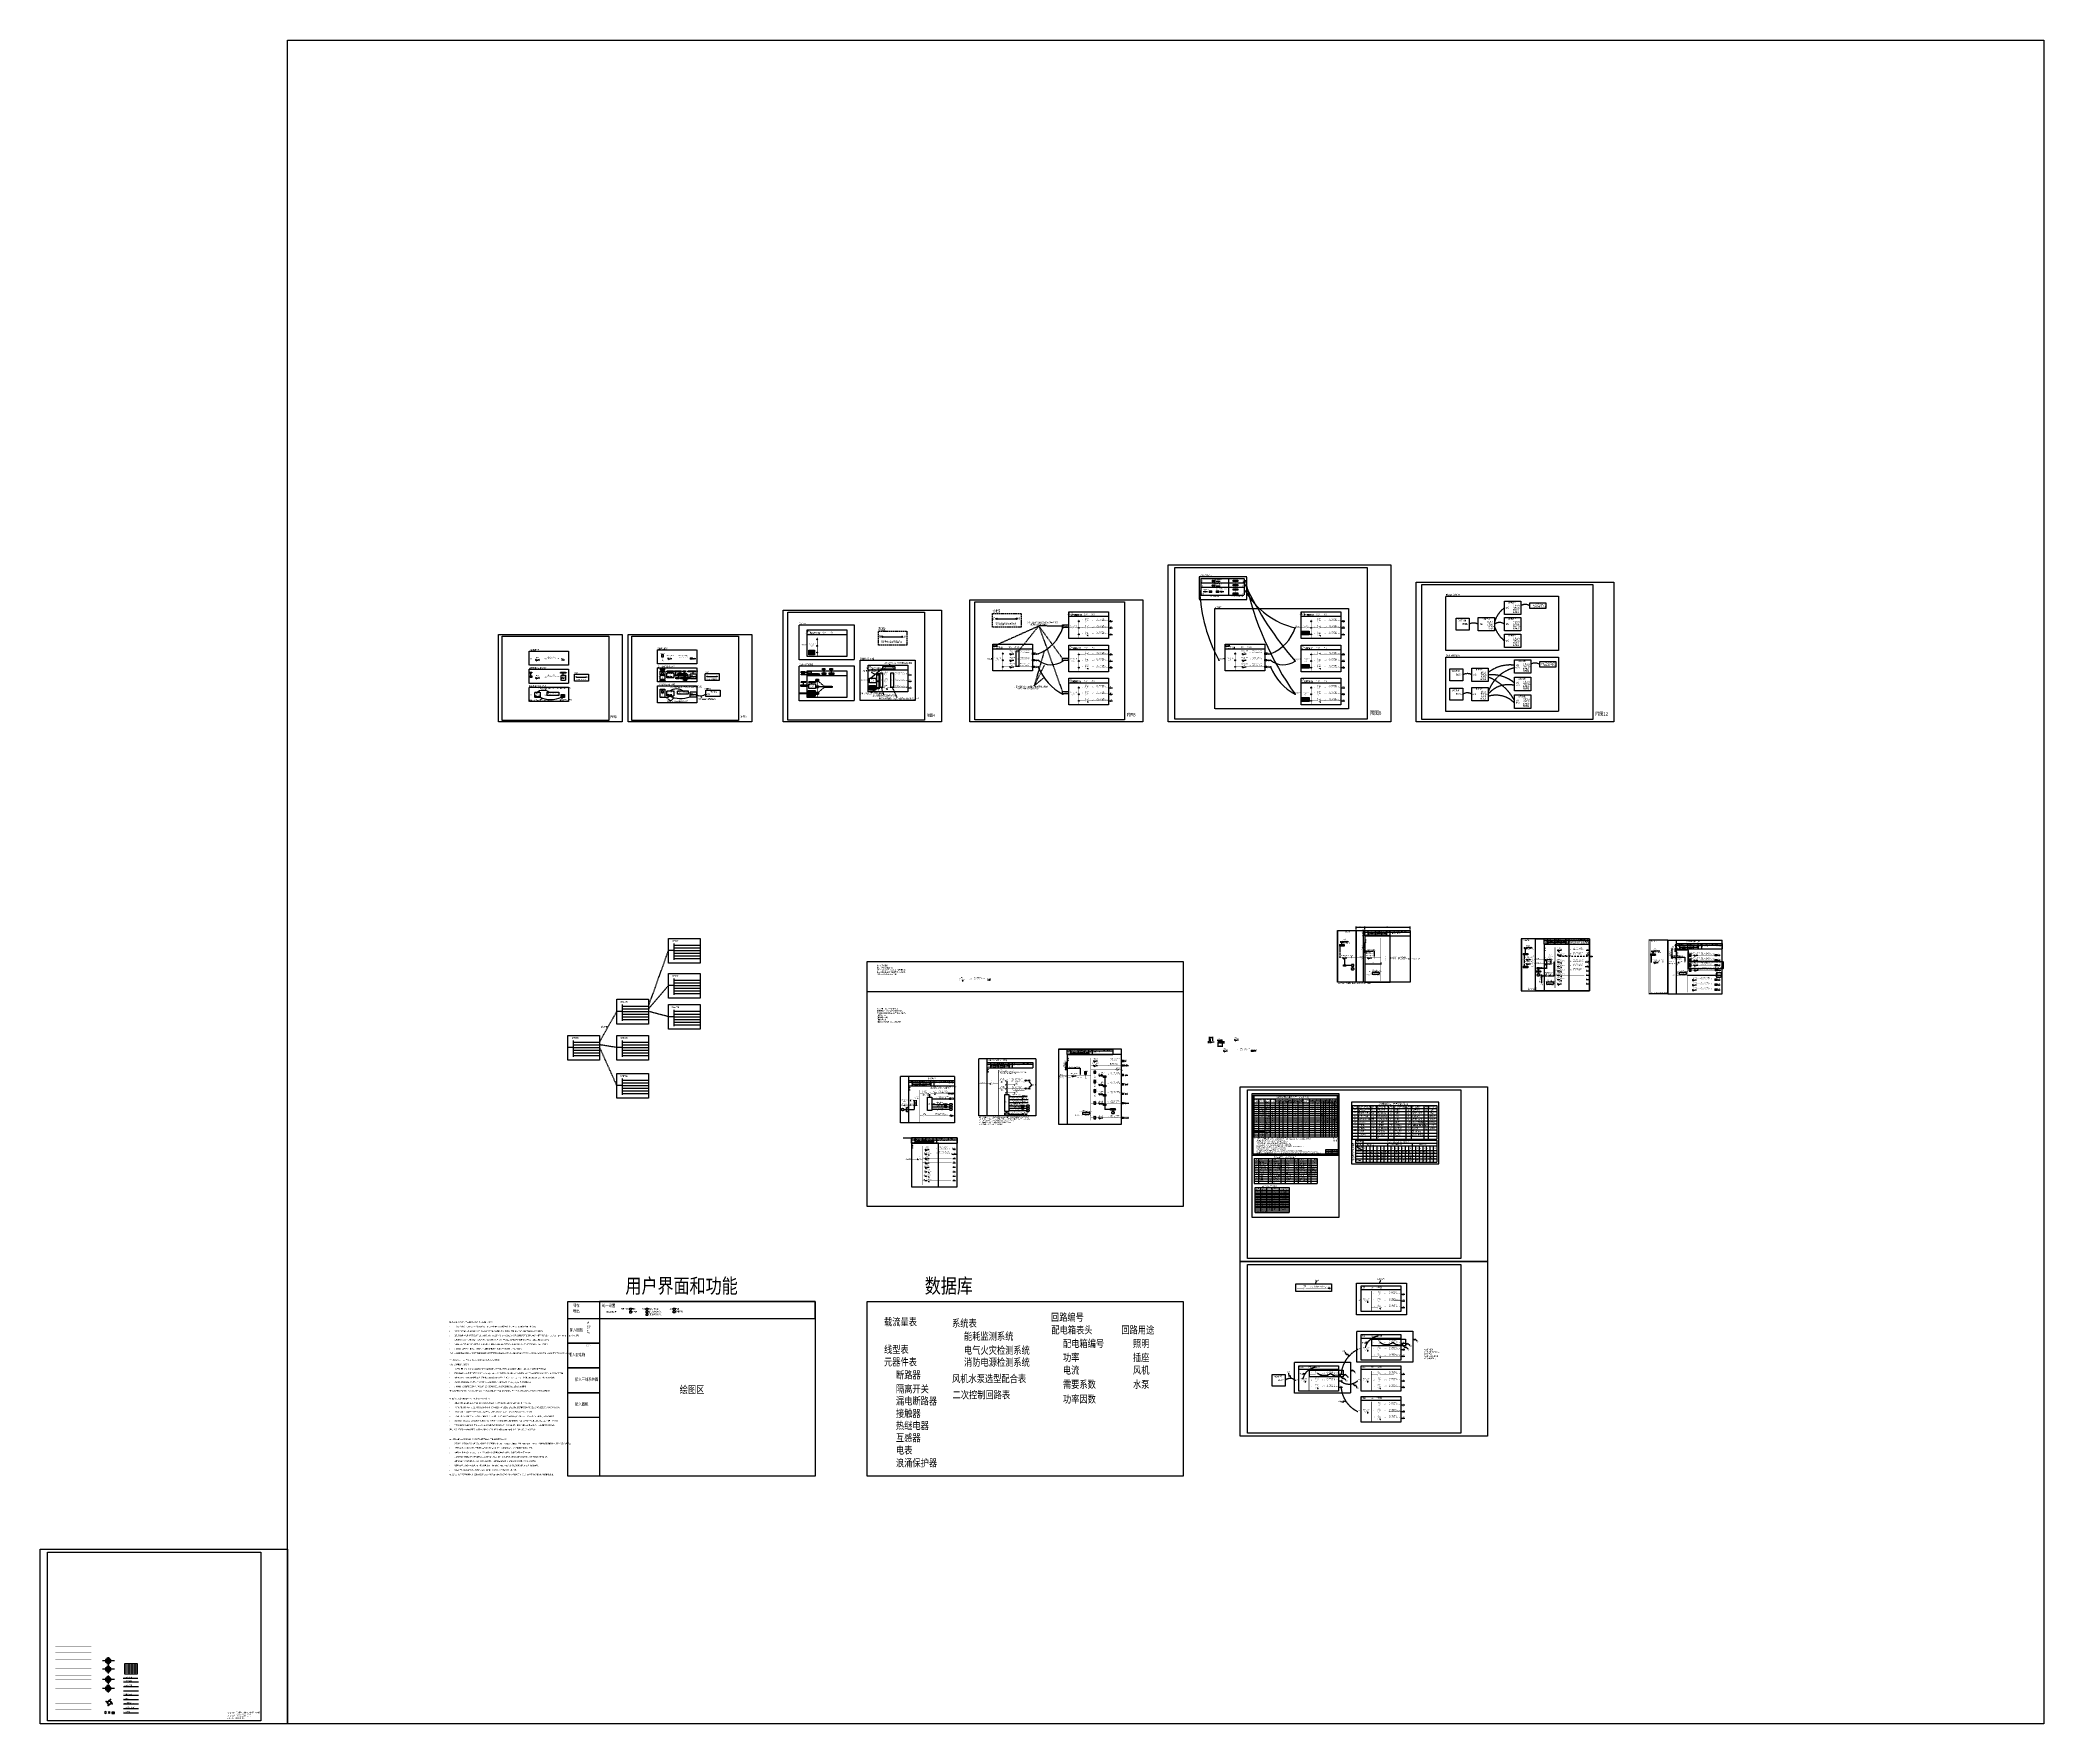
# Model space of a CAD drawing. Header units: millimetres. Extents: x -84100 to 597295, y 0 to 572785.
import ezdxf
from ezdxf.enums import TextEntityAlignment as Align

# ---------------------------------------------------------------- set-up
doc = ezdxf.new("R2010")
doc.units = ezdxf.units.MM
doc.header["$LTSCALE"] = 1000
for name, pattern in [('6+1电气1030G$0$DASH', [0.35, 0.25, -0.1]), ('6_1电气1030G$0$DASH', [0.35, 0.25, -0.1]), ('__DASH', [0.35, 0.25, -0.1]), ('CENTER2', [1.125, 0.75, -0.125, 0.125, -0.125]), ('CONTINOUS', [0]), ('DASH', [0.35, 0.25, -0.1]), ('DASHDOT', [1, 0.5, -0.25, 0, -0.25]), ('DOTE', [2.42, 2, -0.2, 0.02, -0.2])]:
    doc.linetypes.add(name, pattern=pattern)
for name, color, linetype, plot in [('1', 7, 'Continuous', False), ('D-定位', 4, 'Continuous', False), ('D-电气提资', 3, 'Continuous', False)]:
    doc.layers.add(name, color=color, linetype=linetype, plot=plot)
for name, color, linetype in [('D-建筑底图', 252, 'Continuous'), ('D-数据流', 2, 'Continuous'), ('D-标注', 1, 'Continuous'), ('D-电气留洞', 1, 'Continuous'), ('D-电气路由', 7, 'Continuous'), ('DIM-照明', 3, 'Continuous'), ('D电气数据', 192, 'Continuous'), ('E-LE-E', 241, 'Continuous'), ('E-PW-E', 241, 'Continuous'), ('E_EL_TEXT', 4, 'Continuous'), ('ELEMENT', 3, 'Continuous'), ('EQUIP-动力', 3, 'Continuous'), ('EQUIP-消防', 3, 'Continuous'), ('FAS_二线直通电话线', 6, 'TG_T'), ('FAS_区域显示器', 1, 'TG_CX'), ('FAS_报警布线_E', 1, 'Continuous'), ('FAS_消防广播', 5, 'TG_GB'), ('FAS_消防电话', 6, 'TG_TP'), ('FAS_消防设备_E', 3, 'Continuous'), ('FAS_联动', 130, 'TG_L'), ('FAS_联动控制', 130, 'TG_LD'), ('FAS_防火门', 3, 'TG_FM'), ('GEN_参数1_E', 20, 'Continuous'), ('GEN_墙板留洞_E', 20, 'Continuous'), ('GEN_套管_E', 6, 'Continuous'), ('GEN_接地线_E', 4, 'TG_／明'), ('GEN_桥架及线槽_E', 2, 'Continuous'), ('GEN_通用平面标注_E', 20, 'Continuous'), ('GEN_防雷线_E', 4, 'Continuous'), ('LITE_照明布线_E', 6, 'Continuous'), ('LITE_照明设备_E', 3, 'Continuous'), ('POWR_电力大设备_E', 3, 'Continuous'), ('POWR_电力控制线_E', 130, 'DOTE'), ('samiori', 7, 'Continuous'), ('SIG_TEXT', 7, 'Continuous'), ('SYS_元件_E', 3, 'Continuous'), ('SYS_框图及表格_E', 7, 'Continuous'), ('SYS_系统标注_E', 7, 'Continuous'), ('SYS_说明_E', 7, 'Continuous'), ('TEL_TEXT', 7, 'Continuous'), ('TELE_应急照明通讯线_E', 4, 'Continuous'), ('TELE_手动控制线_E', 4, 'TG_P'), ('TELE_消防电源监控线_E', 4, 'Continuous'), ('TELE_电气火灾监控线_E', 4, 'TG_P'), ('TEXT_通用文字_A', 7, 'Continuous'), ('WIRE-USER6', 3, 'TG_P'), ('WIRE-USER7', 3, 'TG_K'), ('WIRE-USER9', 3, 'TG_MJ'), ('WIRE-照明', 1, 'Continuous'), ('WIRE-系统', 4, 'Continuous'), ('电气文字', 4, 'Continuous'), ('电气系统', 7, 'Continuous'), ('配电箱容量', 2, 'Continuous')]:
    doc.layers.add(name, color=color, linetype=linetype)
doc.styles.add('_TCH_LABEL', font='COMPLEX', dxfattribs={"bigfont": 'GBCBIG'})
doc.styles.add('_TEL_ATTDEF', font='tssdeng.shx', dxfattribs={"bigfont": 'tssdchn.shx'})
doc.styles.add('_TEL_DIM', font='TSSDENG', dxfattribs={"width": 0.6, "height": 3.5, "bigfont": 'TSSDCHN'})
doc.styles.add('DIM_FONT', font='', dxfattribs={"width": 0.8})
doc.styles.add('HT', font='simhei.ttf', dxfattribs={"width": 0.7})
doc.styles.add('hztxt', font='tssdeng.shx', dxfattribs={"bigfont": 'tssdchn.shx'})
doc.styles.add('ICDA-STYLE1', font='TSSDENG.shx', dxfattribs={"width": 0.7, "bigfont": 'TSSDCHN.shx'})
doc.styles.add('ICDA-STYLE1_T3', font='TSSDENG', dxfattribs={"width": 0.6, "bigfont": 'TSSDCHN'})
doc.styles.add('ICDA-STYLE2', font='simhei.ttf', dxfattribs={"width": 0.8})
doc.styles.get("Standard").update_dxf_attribs({"font": 'tssdeng.shx', "bigfont": 'tssdchn.shx'})
doc.styles.add('TG_LINETYPE', font='TSSDENG', dxfattribs={"width": 0.7, "height": 3.5, "bigfont": 'TSSDCHN'})
doc.styles.add('TG_LINETYPE_THUND', font='TSSDENG', dxfattribs={"width": 0.7, "height": 5.5, "bigfont": 'TSSDCHN'})
doc.styles.add('TSSD1', font='tssdeng.shx', dxfattribs={"width": 0.8, "bigfont": 'tssdchn.shx'})
doc.styles.get('DIM_FONT').set_extended_font_data('SimSun')
doc.linetypes.add('TG_C', pattern='A,2,-0.3,["C",TG_LINETYPE,S=0.1,R=0,X=-0.23,Y=-0.15],0', length=2.3)
doc.linetypes.add('TG_CX', pattern='A,2,-0.6,["CX",TG_LINETYPE,S=0.1,R=0,X=-0.52,Y=-0.15],0', length=2.6)
doc.linetypes.add('TG_D', pattern='A,2,-0.3,["D",TG_LINETYPE,S=0.1,R=0,X=-0.23,Y=-0.15],0', length=2.3)
doc.linetypes.add('TG_FM', pattern='A,2,-0.6,["FM",TG_LINETYPE,S=0.1,R=0,X=-0.52,Y=-0.15],0', length=2.6)
doc.linetypes.add('TG_GB', pattern='A,2,-0.6,["GB",TG_LINETYPE,S=0.1,R=0,X=-0.52,Y=-0.15],0', length=2.6)
doc.linetypes.add('TG_HK', pattern='A,2,-0.6,["HK",TG_LINETYPE,S=0.1,R=0,X=-0.52,Y=-0.15],0', length=2.6)
doc.linetypes.add('TG_K', pattern='A,2,-0.3,["K",TG_LINETYPE,S=0.1,R=0,X=-0.23,Y=-0.15],0', length=2.3)
doc.linetypes.add('TG_L', pattern='A,2,-0.3,["L",TG_LINETYPE,S=0.1,R=0,X=-0.23,Y=-0.15],0', length=2.3)
doc.linetypes.add('TG_LD', pattern='A,2,-0.6,["LD",TG_LINETYPE,S=0.1,R=0,X=-0.52,Y=-0.15],0', length=2.6)
doc.linetypes.add('TG_MJ', pattern='A,2,-0.6,["MJ",TG_LINETYPE,S=0.1,R=0,X=-0.52,Y=-0.15],0', length=2.6)
doc.linetypes.add('TG_P', pattern='A,1,-0.3,["P",TG_LINETYPE,S=0.1,R=0,X=-0.23,Y=-0.15],0', length=1.3)
doc.linetypes.add('TG_S', pattern='A,2,-0.3,["S",TG_LINETYPE,S=0.1,R=0,X=-0.23,Y=-0.15],0', length=2.3)
doc.linetypes.add('TG_S+D', pattern='A,2,-1,["S+D",TG_LINETYPE,S=0.1,R=0,X=-0.9,Y=-0.15],0', length=3)
doc.linetypes.add('TG_T', pattern='A,2,-0.3,["T",TG_LINETYPE,S=0.1,R=0,X=-0.23,Y=-0.15],0', length=2.3)
doc.linetypes.add('TG_TP', pattern='A,2,-0.78,["TP",TG_LINETYPE,S=0.1,R=0,X=-0.6,Y=-0.15],0', length=2.78)
doc.linetypes.add('TG_TX', pattern='A,2,-0.6,["TX",TG_LINETYPE,S=0.1,R=0,X=-0.52,Y=-0.15],0', length=2.6)
doc.linetypes.add('TG_XK', pattern='A,2,-0.6,["XK",TG_LINETYPE,S=0.1,R=0,X=-0.52,Y=-0.15],0', length=2.6)
doc.linetypes.add('TG_×', pattern='A,1,0,["×",TG_LINETYPE_THUND,S=0.1,R=0,X=-0.23,Y=-0.21],0', length=1)
doc.linetypes.add('TG_《', pattern='A,1,-0.3,["《",TG_LINETYPE,S=0.1,R=0,X=-0.23,Y=-0.15],0', length=1.3)
doc.linetypes.add('TG_接地', pattern='A,0.3,0,["/",TG_LINETYPE,S=0.05,R=-8.594367,X=0,Y=-0.08],0.65,-0.13,0.13,-0.13', length=0.3)
doc.linetypes.add('TG_／明', pattern='A,2,0,["/",TG_LINETYPE,S=0.05,R=-8.594367,X=-0.23,Y=-0.04],0', length=2)
doc.dimstyles.new('_TCH_ARCH&&100', dxfattribs={"dimtxt": 350, "dimasz": 100, "dimexe": 250, "dimexo": 300, "dimgap": 100, "dimtad": 1, "dimdec": 0, "dimzin": 0, "dimdsep": 46, "dimtxsty": 'ICDA-STYLE1_T3', "dimblk": 'ARCHTICK', "dimcen": 0.09, "dimclrt": 7, "dimazin": 2, "dimtfac": 1, "dimtdec": 0, "dimtix": 1, "dimtmove": 2, "dimatfit": 3, "dimfxl": 1, "dimtolj": 1, "dimtzin": 0, "dimarcsym": 0})

# ---------------------------------------------------------------- blocks, each defined once
blk = doc.blocks.new('sdrgtfhsdrfghe')
at = {"layer": 'D-定位'}
for points in [[(0, 0), (84100, 0), (84100, -59400), (0, -59400)], [(75100, -58400), (2500, -58400), (2500, -1000), (75100, -1000)]]:
    blk.add_lwpolyline(points, close=True, dxfattribs=at)
blk = doc.blocks.new('med')
for p, q in [((325, 325), (-325, -325)), ((-325, 325), (325, -325))]:
    blk.add_line(p, q)
blk.add_circle((0, 0), 162)
for points in [[(-141, 81), (141, 81), (-162, 0), (162, 0)], [(-141, -81), (141, -81), (-162, 0), (162, 0)], [(-81, 141), (81, 141), (-141, 81), (141, 81)], [(0, 162), (0, 162), (-81, 141), (81, 141)], [(-81, -141), (81, -141), (-141, -81), (141, -81)], [(0, -162), (0, -162), (-81, -141), (81, -141)]]:
    blk.add_solid(points)
at = {"color": 7}
blk.add_text('1', height=260, dxfattribs=at).set_placement((345, -332))
blk = doc.blocks.new('MES')
for p, q in [((-450, 195), (-450, -195)), ((486, 195), (-450, 195)), ((-436, 0), (436, 0)), ((486, -195), (486, 195)), ((-450, -195), (486, -195))]:
    blk.add_line(p, q)
blk.add_solid([(59, -99), (467, 0), (59, 99)])
at = {"color": 7}
blk.add_text('D', height=260, dxfattribs=at).set_placement((-440, 239))
blk = doc.blocks.new('$equip_U$00000605(zhangyuf)')
for p, q in [((-0.7, 0.7), (-0.7, 0)), ((0.7, 0.7), (-0.7, 0.7)), ((-0.7, 0), (0.7, 0)), ((0.7, 0), (0.7, 0.7))]:
    blk.add_line(p, q)
at = {"const_width": 0.04}
blk.add_lwpolyline([(-0.7, 0.7), (-0.7, 0), (0.7, 0), (0.7, 0.7), (-0.7, 0.7), (-0.7, 0)], dxfattribs=at)
at = {"color": 7, "style": 'hztxt', "width": 0.8}
blk.add_text('2F', height=0.462, dxfattribs=at).set_placement((-0.2, 0.1))
at = {"color": 7, "linetype": 'ByBlock', "style": '_TEL_DIM', "flags": 1}
for tag in ['A', 'REMARK']:
    blk.add_attdef(tag, text='', height=0.0000154, dxfattribs=at).set_placement((0, 0), align=Align.MIDDLE_CENTER)
blk = doc.blocks.new('$equip_U$00000606(zhangyuf)')
for p, q in [((-0.7, 0.7), (-0.7, 0)), ((0.7, 0.7), (-0.7, 0.7)), ((-0.7, 0), (0.7, 0)), ((0.7, 0), (0.7, 0.7))]:
    blk.add_line(p, q)
at = {"const_width": 0.04}
blk.add_lwpolyline([(-0.7, 0.7), (-0.7, 0), (0.7, 0), (0.7, 0.7), (-0.7, 0.7), (-0.7, 0)], dxfattribs=at)
at = {"color": 7, "style": 'hztxt', "width": 0.8}
blk.add_text('3F', height=0.462, dxfattribs=at).set_placement((-0.2, 0.1))
at = {"color": 7, "linetype": 'ByBlock', "style": '_TEL_DIM', "flags": 1}
for tag in ['A', 'REMARK']:
    blk.add_attdef(tag, text='', height=0.0000154, dxfattribs=at).set_placement((0, 0), align=Align.MIDDLE_CENTER)
blk = doc.blocks.new('$equip_U$00000607(zhangyuf)')
for p, q in [((-0.7, 0.7), (-0.7, 0)), ((0.7, 0.7), (-0.7, 0.7)), ((-0.7, 0), (0.7, 0)), ((0.7, 0), (0.7, 0.7))]:
    blk.add_line(p, q)
at = {"const_width": 0.04}
blk.add_lwpolyline([(-0.7, 0.7), (-0.7, 0), (0.7, 0), (0.7, 0.7), (-0.7, 0.7), (-0.7, 0)], dxfattribs=at)
at = {"color": 7, "style": 'hztxt', "width": 0.8}
blk.add_text('4F', height=0.462, dxfattribs=at).set_placement((-0.2, 0.1))
at = {"color": 7, "linetype": 'ByBlock', "style": '_TEL_DIM', "flags": 1}
for tag in ['A', 'REMARK']:
    blk.add_attdef(tag, text='', height=0.0000154, dxfattribs=at).set_placement((0, 0), align=Align.MIDDLE_CENTER)
blk = doc.blocks.new('$equip_U$00000608(zhangyuf)')
for p, q in [((-0.7, 0.7), (-0.7, 0)), ((0.7, 0.7), (-0.7, 0.7)), ((-0.7, 0), (0.7, 0)), ((0.7, 0), (0.7, 0.7))]:
    blk.add_line(p, q)
at = {"const_width": 0.04}
blk.add_lwpolyline([(-0.7, 0.7), (-0.7, 0), (0.7, 0), (0.7, 0.7), (-0.7, 0.7), (-0.7, 0)], dxfattribs=at)
at = {"color": 7, "style": 'hztxt', "width": 0.8}
blk.add_text('5F', height=0.462, dxfattribs=at).set_placement((-0.2, 0.1))
at = {"color": 7, "linetype": 'ByBlock', "style": '_TEL_DIM', "flags": 1}
for tag in ['A', 'REMARK']:
    blk.add_attdef(tag, text='', height=0.0000154, dxfattribs=at).set_placement((0, 0), align=Align.MIDDLE_CENTER)
blk = doc.blocks.new('$equip_U$00000668(zhangyufeng1)')
for p, q in [((0.1, 0.4), (0.6, 0.8)), ((0.6, 0.8), (0.8, 0.7))]:
    blk.add_line(p, q)
blk.add_circle((0, 0.2), 0.208)
for p in [(-0.2, 0.2), (0, 0.4), (0, 0), (0.2, 0.2), (0.6, 0.8)]:
    blk.add_point(p)
for points in [[(-0.1, 0.4), (0.1, 0.4), (-0.2, 0.3), (0.2, 0.3)], [(-0.2, 0.3), (0.2, 0.3), (-0.2, 0.2), (0.2, 0.2)], [(-0.2, 0.1), (0.2, 0.1), (-0.2, 0.2), (0.2, 0.2)], [(-0.1, 0), (0.1, 0), (-0.2, 0.1), (0.2, 0.1)], [(0, 0.4), (0, 0.4), (-0.1, 0.4), (0.1, 0.4)], [(0, 0), (0, 0), (-0.1, 0), (0.1, 0)]]:
    blk.add_solid(points)
at = {"color": 7, "style": '_TEL_DIM'}
blk.add_attdef('$TEXT$', text='', height=0.308, dxfattribs=at).set_placement((0.5, 0.1), align=Align.MIDDLE_CENTER)
at = {"color": 7, "style": '_TEL_DIM', "flags": 1}
for tag in ['A', 'REMARK']:
    blk.add_attdef(tag, text='', height=0.0000154, dxfattribs=at).set_placement((0, 0), align=Align.MIDDLE_CENTER)
blk = doc.blocks.new('f')
blk.add_wipeout([(-18, 337), (80, 328), (182, 284), (252, 224), (302, 151), (332, 57), (336, -32), (312, -127), (265, -209), (211, -263), (141, -306), (68, -330), (-9, -337), (-80, -327), (-190, -279), (-277, -193), (-320, -107), (-337, 21), (-310, 132), (-259, 216), (-199, 272), (-112, 318)])
at = {"const_width": 78}
blk.add_lwpolyline([(74, 183), (-148, -3), (74, -193)], dxfattribs=at)
blk.add_ellipse((0, 0), major_axis=(0, 337), ratio=1, start_param=4.7123889, end_param=10.9955742)
blk = doc.blocks.new('ERGEWRT')
at = {"layer": 'D-定位'}
for points in [[(1840, 0), (0, 0)], [(1840, 2384), (1840, -3174)], [(1840, 1827), (10808, 1827)], [(1840, 913), (10808, 913)], [(1840, 0), (10808, 0)], [(1840, -913), (10808, -913)], [(1840, -1827), (10808, -1827)], [(1840, -2740), (10808, -2740)]]:
    blk.add_lwpolyline(points, dxfattribs=at)
blk = doc.blocks.new('$element$00000497')
at = {"const_width": 0.0233}
for points in [[(0, 0), (0, -0.25)], [(0, -1), (0, -0.75), (-0.25, -0.2)], [(-0.05, -0.07), (0.05, -0.17)], [(-0.05, -0.17), (0.05, -0.07)], [(-0.05, -0.25), (0.05, -0.25)]]:
    blk.add_lwpolyline(points, dxfattribs=at)
at = {"layer": 'TEL_TEXT', "style": 'DIM_FONT', "flags": 1}
blk.add_attdef('S', text='', height=0.00000667, dxfattribs=at).set_placement((0, 0), align=Align.MIDDLE_CENTER)
blk = doc.blocks.new('2C')
at = {"layer": 'SYS_元件_E'}
for p, q in [((-645662, 1477442), (-645606, 1477442)), ((-645662, 1477218), (-645606, 1477218)), ((-645634, 1477442), (-645634, 1477218)), ((-645458, 1477315), (-645513, 1477229)), ((-645513, 1477229), (-645401, 1477229)), ((-645401, 1477229), (-645458, 1477315))]:
    blk.add_line(p, q, dxfattribs=at)
at = {"layer": 'SYS_元件_E', "xscale": 1500, "yscale": 1500, "zscale": 1500, "rotation": 90}
blk.add_blockref('$element$00000497', (-646805, 1477610), dxfattribs=at)
blk = doc.blocks.new('rgerg3')
at = {"const_width": 35}
for points in [[(895, -5081), (1272, -5081)], [(1013, -5152), (1155, -5010)], [(1155, -5152), (1013, -5010)], [(2402, -5081), (2025, -5081), (1197, -5457)], [(1272, -5152), (1272, -5010)], [(5325, -2850), (5702, -2850)], [(5325, -5081), (5702, -5081)], [(5443, -2921), (5585, -2779)], [(5585, -2921), (5443, -2779)], [(5443, -5152), (5585, -5010)], [(5585, -5152), (5443, -5010)], [(6832, -2850), (6455, -2850), (5627, -3226)], [(6832, -5081), (6455, -5081), (5627, -5457)], [(5702, -2921), (5702, -2779)], [(5702, -5152), (5702, -5010)], [(5325, -7312), (5702, -7312)], [(5443, -7383), (5585, -7241)], [(5585, -7383), (5443, -7241)], [(6832, -7312), (6455, -7312), (5627, -7688)], [(5702, -7383), (5702, -7241)]]:
    blk.add_lwpolyline(points, dxfattribs=at)
at = {"layer": 'LITE_照明布线_E', "color": 0, "linetype": 'ByBlock'}
for p, q in [((2045, -5249), (2100, -5249)), ((2045, -5473), (2100, -5473)), ((2073, -5249), (2073, -5473)), ((2249, -5375), (2194, -5462)), ((2194, -5462), (2306, -5462)), ((2306, -5462), (2249, -5375))]:
    blk.add_line(p, q, dxfattribs=at)
at = {"layer": 'LITE_照明布线_E', "color": 7, "linetype": 'ByBlock', "const_width": 35}
blk.add_lwpolyline([(-1175, -5081), (1030, -5081)], dxfattribs=at)
at = {"layer": 'LITE_照明布线_E', "color": 0, "linetype": 'ByBlock'}
for points, const_width in [([(2352, -5081), (3412, -5081)], 35), ([(3412, -1772), (3412, -8373)], 150)]:
    blk.add_lwpolyline(points, dxfattribs=dict(at, const_width=const_width))
at = {"layer": 'SYS_系统标注_E', "color": 0}
for p, q in [((13827, -2847), (14827, -2847)), ((13827, -5078), (14827, -5078)), ((13827, -7309), (14827, -7309))]:
    blk.add_line(p, q, dxfattribs=at)
at = {"layer": 'SYS_系统标注_E', "color": 7, "linetype": 'ByBlock'}
for p, q in [((6320, -7534), (6375, -7534)), ((6320, -7758), (6375, -7758)), ((6347, -7534), (6347, -7758)), ((6523, -7660), (6468, -7746)), ((6468, -7746), (6581, -7746)), ((6581, -7746), (6523, -7660))]:
    blk.add_line(p, q, dxfattribs=at)
at = {"layer": 'SYS_系统标注_E'}
blk.add_lwpolyline([(0, 0), (13499, 0), (13499, -8695), (0, -8695)], close=True, dxfattribs=at)
blk.add_lwpolyline([(0, -1153), (13499, -1153)], dxfattribs=at)
at = {"layer": 'SYS_系统标注_E', "color": 7, "linetype": 'ByBlock', "const_width": 35}
for points in [[(3411, -2850), (5325, -2850)], [(3411, -5081), (5325, -5081)], [(6523, -2850), (13473, -2847)], [(6523, -5081), (13473, -5078)], [(3411, -7312), (5325, -7312)], [(6523, -7312), (13473, -7309)]]:
    blk.add_lwpolyline(points, dxfattribs=at)
at = {"layer": 'SIG_TEXT', "color": 0, "style": 'ICDA-STYLE1', "width": 0.7}
blk.add_text('MCB63-C/4P ', height=350, dxfattribs=at).set_placement((1729, -4540), align=Align.CENTER)
at = {"layer": 'SIG_TEXT', "color": 0, "style": '_TEL_DIM', "width": 0.65}
for s, p in [('L1', (4050, -2681)), ('L2', (4050, -4912)), ('L3', (4050, -7143))]:
    blk.add_text(s, height=350, dxfattribs=at).set_placement(p)
at = {"layer": 'SYS_系统标注_E', "color": 0, "style": 'ICDA-STYLE1', "width": 0.7}
for s, p in [('40A 300mA ', (1742, -4978)), ('功率', (14327, -3273)), ('功率', (14327, -5504)), ('照明', (14327, -2786)), ('照明', (14327, -5017)), ('插座', (14327, -7249)), ('功率', (14327, -7735))]:
    blk.add_text(s, height=350, dxfattribs=at).set_placement(p, align=Align.CENTER)
at = {"layer": 'SYS_系统标注_E', "style": 'ICDA-STYLE1', "width": 0.7}
for s, height, p in [('功率', 500, (3702, -797)), ('计算电流', 500, (6173, -791)), ('1P-C16', 350, (6051, -2668)), ('1P-C16', 350, (6051, -4900)), ('1P-C16', 350, (6051, -7131)), ('MCB63', 350, (6077, -2222)), ('MCB63', 350, (6077, -4453)), ('MCB63', 350, (6077, -6684))]:
    blk.add_text(s, height=height, dxfattribs=at).set_placement(p, align=Align.CENTER)
at = {"layer": 'SYS_系统标注_E', "linetype": 'CENTER2', "style": 'ICDA-STYLE1', "width": 0.7}
for s, p in [('WP1', (7934, -2691)), ('WP2', (7934, -4922)), ('WP3', (7934, -7153))]:
    blk.add_text(s, height=350, dxfattribs=at).set_placement(p)
at = {"layer": 'SYS_系统标注_E', "color": 0, "style": 'ICDA-STYLE1', "width": 0.7}
for p in [(9374, -2726), (9374, -4957), (9374, -7188)]:
    blk.add_text('2x2.5+E2.5.JDG20.CC.WC', height=350, dxfattribs=at).set_placement(p)
at = {"layer": 'SYS_系统标注_E', "color": 0, "style": 'ICDA-STYLE1', "width": 0.914123}
for p, p2 in [((9400, -2305), (12144, -2305)), ((9400, -4536), (12144, -4536)), ((9400, -6767), (12144, -6767))]:
    blk.add_text('BV-450/750V', height=350, dxfattribs=at).set_placement(p, p2, align=Align.FIT)
at = {"layer": 'TEL_TEXT', "style": 'DIM_FONT', "flags": 1}
for p in [(895, -5081), (5325, -2850), (5325, -5081), (5325, -7312)]:
    blk.add_attdef('S', text='', height=0.01, rotation=90, dxfattribs=at).set_placement(p, align=Align.MIDDLE_CENTER)
blk = doc.blocks.new('dfgfge')
at = {"layer": 'SYS_系统标注_E'}
blk.add_lwpolyline([(0, 0), (5519, 0), (5519, -4564), (0, -4564)], close=True, dxfattribs=at)
at = {"layer": 'SYS_系统标注_E', "const_width": 30}
for points in [[(0, -2318), (621, -2318)], [(4897, -1567), (5519, -1567)], [(4897, -2318), (5519, -2318)], [(4897, -3068), (5519, -3068)]]:
    blk.add_lwpolyline(points, dxfattribs=at)
at = {"layer": 'SYS_系统标注_E', "style": 'ICDA-STYLE1', "width": 0.7}
for s, p in [('前级', (1052, -2528)), ('配电箱类型1', (2660, -817)), ('配电回路n', (4067, -4062)), ('配电回路3', (4067, -3311)), ('配电回路2', (4067, -2561)), ('配电回路1', (4067, -1810))]:
    blk.add_text(s, height=500, dxfattribs=at).set_placement(p, align=Align.CENTER)
blk = doc.blocks.new('sdfwregfe')
at = {"layer": 'SYS_系统标注_E'}
blk.add_lwpolyline([(0, 0), (5519, 0), (5519, -4564), (0, -4564)], close=True, dxfattribs=at)
at = {"layer": 'SYS_系统标注_E', "const_width": 30}
for points in [[(0, -1908), (621, -1908)], [(0, -2769), (621, -2769)], [(4897, -1567), (5519, -1567)], [(4897, -2318), (5519, -2318)], [(4897, -3068), (5519, -3068)]]:
    blk.add_lwpolyline(points, dxfattribs=at)
at = {"layer": 'SYS_系统标注_E', "style": 'ICDA-STYLE1', "width": 0.7}
for s, p in [('前级2', (1166, -2979)), ('前级1', (1166, -2119)), ('配电箱类型2', (2660, -817)), ('配电回路n', (4067, -4062)), ('配电回路3', (4067, -3311)), ('配电回路2', (4067, -2561)), ('配电回路1', (4067, -1810))]:
    blk.add_text(s, height=500, dxfattribs=at).set_placement(p, align=Align.CENTER)
blk = doc.blocks.new('ergeg3')
at = {"layer": 'SYS_系统标注_E', "linetype": 'DASH'}
for points in [[(-1450, 1197), (17537, 1197), (17537, -9312), (-1450, -9312)], [(3629, -1519), (15022, -1519), (15022, -3808), (3629, -3808)]]:
    blk.add_lwpolyline(points, close=True, dxfattribs=at)
at = {"layer": 'SYS_系统标注_E'}
for points in [[(1109, -2737), (1658, -2915), (1658, -2477), (2144, -2646)], [(13727, -3340), (14981, -4502), (15165, -4105), (15906, -4820)], [(15022, -2786), (15563, -3287), (15747, -2890), (16487, -3604)], [(17537, -1287), (18077, -1788), (18261, -1391), (19002, -2105)]]:
    blk.add_lwpolyline(points, dxfattribs=at)
at = {"layer": 'SYS_系统标注_E', "linetype": 'DASH'}
for points in [[(1293, -4596, -0.3183715), (5595, -563, -0.0684918)], [(14272, -3147, -0.2974448), (10739, -2611, -0.3642958), (6352, -2524, -2.926792)]]:
    blk.add_lwpolyline(points, format="xyb", dxfattribs=at)
at = {"layer": 'SYS_系统标注_E', "color": 1, "style": 'ICDA-STYLE1', "width": 0.7}
for s, p in [('004', (641, -2978)), ('002', (16122, -5362)), ('001', (16670, -4130)), ('003', (19184, -2631))]:
    blk.add_text(s, height=500, dxfattribs=at).set_placement(p, align=Align.CENTER)
blk = doc.blocks.new('ergegr')
at = {"layer": 'SYS_系统标注_E'}
blk.add_lwpolyline([(551, 709, 300, 0, 0), (-3, 2, 0, 0, 0)], format="xyseb", dxfattribs=at)
blk = doc.blocks.new('ergferg3')
at = {"layer": 'SYS_系统标注_E'}
blk.add_lwpolyline([(0, 0), (4409, 0), (4409, -4032), (0, -4032)], close=True, dxfattribs=at)
at = {"layer": 'SYS_系统标注_E', "const_width": 30}
blk.add_lwpolyline([(3787, -2016), (4409, -2016)], dxfattribs=at)
at = {"layer": 'SYS_系统标注_E', "style": 'ICDA-STYLE1', "width": 0.7}
for s, p in [('前级总配电箱', (1982, -1003)), ('配电回路', (2957, -2259))]:
    blk.add_text(s, height=500, dxfattribs=at).set_placement(p, align=Align.CENTER)
blk = doc.blocks.new('ergeg3534')
at = {"layer": 'SYS_系统标注_E'}
blk.add_lwpolyline([(0, 0), (5519, 0), (5519, -1890), (0, -1890)], close=True, dxfattribs=at)
at = {"layer": 'SYS_系统标注_E', "const_width": 30}
blk.add_lwpolyline([(0, -945), (621, -945)], dxfattribs=at)
at = {"layer": 'SYS_系统标注_E', "style": 'ICDA-STYLE1', "width": 0.7}
for s, p in [('前级', (1052, -1155)), ('后级配电箱传递数据', (3400, -1522)), ('手动输入数据或', (3400, -817))]:
    blk.add_text(s, height=500, dxfattribs=at).set_placement(p, align=Align.CENTER)
blk = doc.blocks.new('MCB63')
at = {"layer": 'SIG_TEXT', "color": 0, "style": '_TEL_DIM', "width": 0.65}
blk.add_text('MCB63', height=350, dxfattribs=at).set_placement((0, 0), align=Align.CENTER)
blk = doc.blocks.new('*T33')
at = {"layer": 'SIG_TEXT', "color": 0, "linetype": 'ByBlock', "lineweight": -2, "transparency": 16777216}
for p, q in [((0, 0), (6200, 0)), ((0, 0), (0, -1200)), ((2500, 0), (2500, -1200)), ((4573, 0), (4573, -1200)), ((6200, 0), (6200, -1200)), ((0, -600), (6200, -600)), ((0, -1200), (6200, -1200))]:
    blk.add_line(p, q, dxfattribs=at)
at = {"layer": 'SIG_TEXT', "color": 0, "linetype": 'ByBlock', "lineweight": -3, "transparency": 16777216, "char_height": 350, "style": '_TEL_DIM'}
for s, insert, width, attachment_point in [('{\\C130;4.00', (1250, -300), 2380.22, 5), ('{\\C1;4.00}', (1250, -900), 2380.22, 5), ('{\\C130;1.00', (3536, -300), 1952.47, 5), ('{\\C1;7.6}', (3536, -900), 1952.47, 5), ('{\\C130;0.80', (6140, -300), 1507.75, 6)]:
    blk.add_mtext(s, dxfattribs=dict(at, insert=insert, width=width, attachment_point=attachment_point))
blk = doc.blocks.new('$ELEMENT$00000596')
at = {"const_width": 0.0233}
for points in [[(0, 0), (0, -0.25)], [(-0.25, -0.2), (0, -0.75), (0, -1)]]:
    blk.add_lwpolyline(points, dxfattribs=at)
blk.add_arc((-0.01, -0.19), 0.0589, 81.8699, 278.1301)
at = {"flags": 9}
blk.add_attdef('S', (0, 0), '', height=0.00000667, dxfattribs=at)
blk = doc.blocks.new('$ELEMENT$00000592')
at = {"const_width": 0.0233}
for points in [[(0, 0), (0, -0.43), (-0.15, -0.43), (-0.15, -0.58), (0, -0.58), (0, -1)], [(-0.3, -0.35), (0.3, -0.35), (0.3, -0.65), (-0.3, -0.65), (-0.3, -0.35)]]:
    blk.add_lwpolyline(points, dxfattribs=at)
at = {"flags": 9}
blk.add_attdef('S', (0, 0), '', height=0.00000667, dxfattribs=at)
blk = doc.blocks.new('$EQUIP_U$00000041_SHANBIN_')
at = {"const_width": 0.06}
blk.add_lwpolyline([(-0.6, 0, 1), (0.6, 0, 1)], format="xyb", close=True, dxfattribs=at)
blk.add_circle((0, 0), 0.61)
at = {"layer": 'SYS_说明_E', "style": '_TCH_LABEL'}
blk.add_attdef('$TEXT$', text='', height=0.52, dxfattribs=at).set_placement((0, 0), align=Align.MIDDLE_CENTER)
at = {"layer": 'TEL_TEXT', "style": '_TEL_DIM', "flags": 1}
blk.add_attdef('A', text='', height=0.00002, dxfattribs=at).set_placement((0, 0), align=Align.MIDDLE_CENTER)
blk = doc.blocks.new('MCCB100')
at = {"layer": 'SIG_TEXT', "color": 0, "style": '_TEL_DIM', "width": 0.65}
blk.add_text('MCCB100', height=350, dxfattribs=at).set_placement((0, 0), align=Align.CENTER)
blk = doc.blocks.new('FAS')
at = {"color": 3}
blk.add_polyline3d([(-542.164, -302.153, 0), (-541.517, -316.829, 0), (-539.579, -331.47, 0), (-536.353, -346.04, 0), (-531.849, -360.504, 0), (-526.075, -374.828, 0), (-519.048, -388.977, 0), (-510.782, -402.916, 0), (-501.299, -416.613, 0), (-490.622, -430.034, 0), (-478.775, -443.147, 0), (-465.787, -455.92, 0), (-451.69, -468.323, 0), (-436.518, -480.326, 0), (-420.307, -491.899, 0), (-403.097, -503.015, 0), (-384.928, -513.647, 0), (-365.845, -523.77, 0), (-345.893, -533.359, 0), (-325.12, -542.391, 0), (-303.578, -550.844, 0), (-281.316, -558.698, 0), (-258.39, -565.934, 0), (-234.854, -572.534, 0), (-210.766, -578.483, 0), (-186.182, -583.767, 0), (-161.163, -588.372, 0), (-135.768, -592.287, 0), (-110.059, -595.504, 0), (-84.0976, -598.014, 0), (-57.9465, -599.811, 0), (-31.6687, -600.891, 0), (-5.32737, -601.251, 0), (21.0139, -600.891, 0), (47.2918, -599.811, 0), (73.4429, -598.014, 0), (99.4042, -595.504, 0), (125.113, -592.287, 0), (150.508, -588.372, 0), (175.527, -583.767, 0), (200.111, -578.483, 0), (224.2, -572.534, 0), (247.736, -565.934, 0), (270.662, -558.698, 0), (292.923, -550.844, 0), (314.466, -542.391, 0), (335.238, -533.359, 0), (355.19, -523.77, 0), (374.273, -513.647, 0), (392.442, -503.015, 0), (409.653, -491.899, 0), (425.864, -480.326, 0), (441.036, -468.323, 0), (455.133, -455.92, 0), (468.12, -443.147, 0), (479.967, -430.034, 0), (490.645, -416.613, 0), (500.128, -402.916, 0), (508.393, -388.977, 0), (515.421, -374.828, 0), (521.194, -360.504, 0), (525.699, -346.04, 0), (528.924, -331.47, 0), (530.862, -316.829, 0), (531.509, -302.153, 0), (530.862, -287.477, 0), (528.924, -272.837, 0), (525.699, -258.267, 0), (521.194, -243.802, 0), (515.421, -229.479, 0), (508.393, -215.33, 0), (500.128, -201.39, 0), (490.645, -187.694, 0), (479.967, -174.273, 0), (468.12, -161.16, 0), (455.133, -148.387, 0), (441.036, -135.984, 0), (425.864, -123.981, 0), (409.653, -112.408, 0), (392.442, -101.292, 0), (374.273, -90.6595, 0), (355.19, -80.5367, 0), (335.238, -70.9479, 0), (314.466, -61.916, 0), (292.923, -53.4629, 0), (270.662, -45.6089, 0), (247.736, -38.3729, 0), (224.2, -31.7724, 0), (200.111, -25.8233, 0), (175.527, -20.5399, 0), (150.508, -15.9349, 0), (125.113, -12.0194, 0), (99.4042, -8.80291, 0), (73.4429, -6.29312, 0), (47.2918, -4.49607, 0), (21.0139, -3.41611, 0), (-5.32737, -3.05584, 0), (-31.6687, -3.41611, 0), (-57.9465, -4.49607, 0), (-84.0976, -6.29312, 0), (-110.059, -8.80291, 0), (-135.768, -12.0194, 0), (-161.163, -15.9349, 0), (-186.182, -20.5399, 0), (-210.766, -25.8233, 0), (-234.854, -31.7724, 0), (-258.39, -38.3729, 0), (-281.316, -45.6089, 0), (-303.578, -53.4629, 0), (-325.12, -61.916, 0), (-345.893, -70.9479, 0), (-365.845, -80.5367, 0), (-384.928, -90.6595, 0), (-403.097, -101.292, 0), (-420.307, -112.408, 0), (-436.518, -123.981, 0), (-451.69, -135.984, 0), (-465.787, -148.387, 0), (-478.775, -161.16, 0), (-490.622, -174.273, 0), (-501.299, -187.694, 0), (-510.782, -201.39, 0), (-519.048, -215.33, 0), (-526.075, -229.479, 0), (-531.849, -243.802, 0), (-536.353, -258.267, 0), (-539.579, -272.837, 0), (-541.517, -287.477, 0), (-542.164, -302.153, 0)], dxfattribs=at)
at = {"layer": 'SIG_TEXT', "color": 0, "style": '_TEL_DIM', "width": 0.65}
blk.add_text('FAS', height=350, dxfattribs=at).set_placement((-301.33218, -475.48524))
blk = doc.blocks.new('$equip_U$00000359(shizh)')
for p, q in [((-0.5, 0.3), (-0.5, -0.3)), ((0.5, 0.3), (-0.5, 0.3)), ((0.5, 0.3), (-0.5, -0.3)), ((-0.5, 0.3), (0.5, -0.3)), ((0.5, -0.3), (0.5, 0.3)), ((-0.5, -0.3), (0.5, -0.3))]:
    blk.add_line(p, q)
blk.add_solid([(-0.5, 0.3), (0, 0), (0.5, 0.3)])
at = {"color": 7, "style": '_TEL_DIM'}
blk.add_attdef('$TEXT$', text='', height=0.34, dxfattribs=at).set_placement((0, 0.5), align=Align.MIDDLE_CENTER)
at = {"color": 7, "style": '_TEL_DIM', "flags": 1}
blk.add_attdef('A', text='', height=0.00002, dxfattribs=at).set_placement((0, 0), align=Align.MIDDLE_CENTER)
blk = doc.blocks.new('配电箱表头(带计算式)')
at = {"color": 3}
for p, q in [((0, -1800), (0, 0)), ((0, 0), (15500, 0)), ((1200, -1800), (1200, 0)), ((3700, -600), (3700, 0)), ((4900, -600), (4900, 0)), ((7400, -1800), (7400, 0)), ((8600, -1800), (8600, 0)), ((12274, -600), (12274, 0)), ((13801, -600), (13801, 0)), ((15500, 0), (15500, -1800)), ((0, -600), (15500, -600)), ((0, -1800), (15500, -1800)), ((1891, -1102), (3071, -1102)), ((1891, -1702), (3071, -1702)), ((4262, -1702), (5367, -1702)), ((4350, -1102), (5367, -1102)), ((6725, -1102), (7376, -1102))]:
    blk.add_line(p, q, dxfattribs=at)
at = {"color": 3, "style": '_TEL_DIM'}
for s, width, p in [('指标', 0.8, (292, -1608)), ('负荷', 0.8, (292, -1122)), ('编号', 0.7, (341, -472)), ('Pe=', 0.5, (1318, -1052)), ('Pj=', 0.5, (1318, -1656)), ('kW', 0.5, (3170, -1052)), ('kW', 0.5, (3170, -1656)), ('Kc=', 0.5, (3811, -1053)), ('Ij=', 0.5, (3811, -1623)), ('型号', 0.8, (3977, -482)), ('A', 0.5, (5469, -1665)), ('cos%%C=', 0.5, (5891, -1027)), ('尺寸', 0.8, (7677, -482)), ('备注', 0.7, (7695, -1309)), ('防护等级', 0.7, (12377, -482)), ('IP', 0.7, (14078, -472))]:
    blk.add_text(s, height=350, dxfattribs=dict(at, width=width)).set_placement(p)
blk = doc.blocks.new('$equip$00001178')
blk.add_circle((0, 0), 0.5)
for points in [[(-0.4, 0.2), (0.4, 0.2), (-0.5, 0), (0.5, 0)], [(-0.4, -0.2), (0.4, -0.2), (-0.5, 0), (0.5, 0)], [(-0.2, 0.4), (0.2, 0.4), (-0.4, 0.2), (0.4, 0.2)], [(0, 0.5), (0, 0.5), (-0.2, 0.4), (0.2, 0.4)], [(-0.2, -0.4), (0.2, -0.4), (-0.4, -0.2), (0.4, -0.2)], [(0, -0.5), (0, -0.5), (-0.2, -0.4), (0.2, -0.4)]]:
    blk.add_solid(points)
at = {"flags": 9}
blk.add_attdef('A', (0, 0), '', height=0.00002, dxfattribs=at)
blk = doc.blocks.new('$equip_U$00000156(HeF)')
at = {"color": 0, "linetype": 'Continuous', "const_width": 0.06}
blk.add_lwpolyline([(0.7, 0.7), (-0.7, 0.7), (-0.7, 0), (0.7, 0)], close=True, dxfattribs=at)
for p in [(-0.7, 0.4), (0, 0.7), (0, 0), (0.7, 0.4)]:
    blk.add_point(p)
at = {"layer": 'TEL_TEXT', "style": '_TCH_LABEL'}
blk.add_attdef('$TEXT$', text='', height=0.36, dxfattribs=at).set_placement((0, 0.4), align=Align.MIDDLE_CENTER)
at = {"layer": 'TEL_TEXT', "style": '_TEL_DIM', "flags": 1}
blk.add_attdef('A', text='', height=0.00002, dxfattribs=at).set_placement((0, 0), align=Align.MIDDLE_CENTER)
blk = doc.blocks.new('$equip_U$00000133(computer186)')
for p, q in [((-0.5, -0.2), (-0.3, -0.2)), ((0.3, -0.2), (-0.2, -0.4)), ((0.3, -0.2), (0.5, -0.2))]:
    blk.add_line(p, q)
at = {"color": 0, "linetype": 'Continuous', "const_width": 0.06}
blk.add_lwpolyline([(-0.5, -0.5), (-0.5, 0.5), (0.5, 0.5), (0.5, -0.5)], close=True, dxfattribs=at)
for p in [(-0.5, 0), (0, 0.5), (0.5, 0), (0, -0.5)]:
    blk.add_point(p)
at = {"layer": 'TEL_TEXT', "style": '_TCH_LABEL'}
blk.add_attdef('$TEXT$', text='', height=0.36, dxfattribs=at).set_placement((0, 0.1), align=Align.MIDDLE_CENTER)
at = {"layer": 'TEL_TEXT', "style": '_TEL_DIM', "flags": 1}
blk.add_attdef('A', text='', height=0.00002, dxfattribs=at).set_placement((0, 0), align=Align.MIDDLE_CENTER)
blk = doc.blocks.new('$equip$00001811')
blk.add_circle((0, 0), 0.5)
for centre, radius, start, end in [((-0.1, -0.3), 0.0768, 17.2272, 184.2164), ((0.1, -0.2), 0.0769, 197.2591, 5.1179)]:
    blk.add_arc(centre, radius, start, end)
at = {"color": 7, "style": '_TEL_DIM'}
blk.add_attdef('$TEXT$', text='', height=0.4, dxfattribs=at).set_placement((0, 0.1), align=Align.MIDDLE_CENTER)
at = {"color": 7, "style": '_TEL_DIM', "flags": 1}
blk.add_attdef('A', text='', height=0.00002, dxfattribs=at).set_placement((0, 0), align=Align.MIDDLE_CENTER)
blk = doc.blocks.new('带闭锁防水按钮盒')
at = {"layer": 'E-PW-E'}
for p, q in [((0, 146), (0, -146)), ((625, 146), (0, 146)), ((572, -146), (572, 146)), ((625, -146), (625, 146)), ((0, -146), (625, -146)), ((625, -146), (0, -146))]:
    blk.add_line(p, q, dxfattribs=at)
for centre in [(163, 4), (307, 4), (462, 4)]:
    blk.add_circle(centre, 55, dxfattribs=at)
for p in [(0, 0), (625, 0), (312, -146)]:
    blk.add_point(p, dxfattribs=at)
at = {"layer": 'E-PW-E', "flags": 9}
blk.add_attdef('A', (312, -146), '', height=0.01, dxfattribs=at)
blk = doc.blocks.new('$element$00000523')
at = {"const_width": 0.0233}
for points in [[(0, 0), (0, -0.15)], [(0, -1), (0, -0.75), (-0.25, -0.2)], [(-0.07, -0.15), (0.07, -0.15)]]:
    blk.add_lwpolyline(points, dxfattribs=at)
blk.add_circle((0, -0.2), 0.05)
at = {"flags": 9}
blk.add_attdef('S', (0, 0), '', height=0.00000667, dxfattribs=at)
blk = doc.blocks.new('*T39')
at = {"layer": 'SIG_TEXT', "color": 0, "linetype": 'ByBlock', "lineweight": -2, "transparency": 16777216}
for p, q in [((0, 0), (6200, 0)), ((0, 0), (0, -1200)), ((2500, 0), (2500, -1200)), ((4573, 0), (4573, -1200)), ((6200, 0), (6200, -1200)), ((0, -600), (6200, -600)), ((0, -1200), (6200, -1200))]:
    blk.add_line(p, q, dxfattribs=at)
at = {"layer": 'SIG_TEXT', "color": 0, "linetype": 'ByBlock', "lineweight": -3, "transparency": 16777216, "char_height": 350, "style": '_TEL_DIM'}
for s, insert, width, attachment_point in [('{\\C130;90.00', (1250, -300), 2380.22, 5), ('{\\C1;90.00}', (1250, -900), 2380.22, 5), ('{\\C1;170.9}', (3536, -900), 1952.47, 5), ('{\\C130;1.00', (3536, -300), 1952.47, 5), ('{\\C130;0.80', (6140, -300), 1507.75, 6)]:
    blk.add_mtext(s, dxfattribs=dict(at, insert=insert, width=width, attachment_point=attachment_point))
blk = doc.blocks.new('配电箱表头')
at = {"color": 3}
for p, q in [((-18400, 1800), (0, 1800)), ((-15500, 0), (-15500, 1800)), ((-15500, 1200), (0, 1200)), ((-15500, 0), (0, 0)), ((-14300, 0), (-14300, 1800)), ((-13546, 698), (-12634, 698)), ((-13546, 98), (-12634, 98)), ((-11800, 1200), (-11800, 1800)), ((-11279, 698), (-10184, 698)), ((-11279, 98), (-10186, 98)), ((-10600, 1200), (-10600, 1800)), ((-9013, 698), (-8170, 698)), ((-8100, 0), (-8100, 1800)), ((-6900, 0), (-6900, 1800)), ((-2899, 1200), (-2899, 1800)), ((-1699, 1200), (-1699, 1800)), ((0, 1800), (0, 0))]:
    blk.add_line(p, q, dxfattribs=at)
at = {"color": 3, "style": '_TEL_DIM'}
for s, width, p in [('指标', 0.8, (-15208, 192)), ('负荷', 0.8, (-15208, 678)), ('编号', 0.7, (-15159, 1328)), ('Pe=', 0.5, (-14182, 748)), ('Pj=', 0.5, (-14182, 144)), ('kW', 0.5, (-12328, 748)), ('kW', 0.5, (-12324, 144)), ('安装方式', 0.8, (-11800, 1318)), ('Ij =', 0.5, (-11767, 177)), ('Kc=', 0.5, (-11757, 747)), ('A', 0.5, (-10112, 135)), ('cos%%C=', 0.5, (-9824, 773)), ('型号', 0.8, (-7823, 1318)), ('备注', 0.7, (-7805, 491)), ('防护等级', 0.7, (-2796, 1318)), ('IP', 0.7, (-1422, 1328))]:
    blk.add_text(s, height=350, dxfattribs=dict(at, width=width)).set_placement(p)
blk = doc.blocks.new('*T63')
at = {"layer": 'SIG_TEXT', "color": 0, "linetype": 'ByBlock', "lineweight": -2, "transparency": 16777216}
for p, q in [((0, 0), (6200, 0)), ((0, 0), (0, -1200)), ((2500, 0), (2500, -1200)), ((4453, 0), (4453, -1200)), ((6200, 0), (6200, -1200)), ((0, -600), (6200, -600)), ((0, -1200), (6200, -1200))]:
    blk.add_line(p, q, dxfattribs=at)
at = {"layer": 'SIG_TEXT', "color": 0, "linetype": 'ByBlock', "lineweight": -3, "transparency": 16777216, "char_height": 350}
for s, insert, width, attachment_point, style in [('{\\C6;144.00}', (1250, -900), 2380.22, 5, 'ICDA-STYLE1'), ('180.00', (1250, -300), 2380.22, 5, '_TEL_DIM'), ('{\\C6;273.49}', (3476, -660), 1832.41, 2, 'ICDA-STYLE1'), ('{\\C256;0.80', (3476, -300), 1832.41, 5, '_TEL_DIM'), ('{\\C256;0.80', (6140, -300), 1627.81, 6, '_TEL_DIM')]:
    blk.add_mtext(s, dxfattribs=dict(at, insert=insert, width=width, attachment_point=attachment_point, style=style))
blk = doc.blocks.new('漏电报警')
at = {"layer": 'SYS_元件_E', "linetype": 'Continuous', "const_width": 24.5}
blk.add_lwpolyline([(-350, 0, 1), (0, 0, 1), (-350, 0)], format="xyb", close=True, dxfattribs=at)
at = {"layer": 'SYS_元件_E', "linetype": 'Continuous'}
for points, const_width in [([(-328, 85), (-22, 85)], 35), ([(-245, 324), (-105, 236)], 24.5), ([(-245, 268), (-105, 181)], 24.5), ([(-175, 175), (-175, 315)], 24.5), ([(-328, -85), (-22, -85)], 35)]:
    blk.add_lwpolyline(points, dxfattribs=dict(at, const_width=const_width))
blk = doc.blocks.new('$element$00000277')
at = {"const_width": 0.0233}
for points in [[(0, 0), (0, -0.38)], [(-0.25, -0.38), (0.25, -0.38)], [(-0.19, -0.5), (0.19, -0.5)], [(-0.06, -0.63), (0.06, -0.63)]]:
    blk.add_lwpolyline(points, dxfattribs=at)
at = {"flags": 9}
blk.add_attdef('S', (0, 0), '', height=0.00000667, dxfattribs=at)
blk = doc.blocks.new('$equip_U$00000398(ch)')
at = {"const_width": 0.0286}
blk.add_lwpolyline([(-0.6, 0.5), (0.6, 0.5), (0.6, 0), (-0.6, 0)], close=True, dxfattribs=at)
blk.add_lwpolyline([(-0.6, 0.5), (0.6, 0.5), (0.6, 0), (-0.6, 0), (-0.6, 0.5)], dxfattribs=at)
for p in [(-0.6, 0.5), (-0.6, 0.2), (-0.6, 0), (0, 0.5), (0, 0), (0.6, 0.5), (0.6, 0.2), (0.6, 0)]:
    blk.add_point(p)
at = {"color": 7, "style": '_TEL_DIM', "flags": 1}
blk.add_attdef('A', text='', height=0.00002, dxfattribs=at).set_placement((0, 0), align=Align.MIDDLE_CENTER)
blk = doc.blocks.new('ETRGERTHE4')
at = {"linetype": 'DASH'}
for p, q in [((418, 188), (418, -10)), ((1442, -10), (418, -10)), ((1832, -455), (1832, -1767))]:
    blk.add_line(p, q, dxfattribs=at)
at = {"color": 3}
blk.add_lwpolyline([(1442, 68), (2223, 68), (2223, -455), (1442, -455)], close=True, dxfattribs=at)
at = {"layer": 'SYS_系统标注_E', "color": 0, "style": 'ICDA-STYLE1', "width": 0.7}
blk.add_text('MX', height=350, dxfattribs=at).set_placement((1701, -380))
blk = doc.blocks.new('SRTHERTH4')
at = {"linetype": 'DASH'}
for p, q in [((1989, 0), (0, 0)), ((2773, -261), (2773, -837))]:
    blk.add_line(p, q, dxfattribs=at)
at = {"linetype": 'CENTER2'}
blk.add_line((2848, -506), (2690, -648), dxfattribs=at)
at = {"color": 3}
blk.add_lwpolyline([(1989, 261), (3557, 261), (3557, -261), (1989, -261)], close=True, dxfattribs=at)
at = {"layer": 'SYS_系统标注_E', "color": 0}
blk.add_blockref('FAS', (2831, -833), dxfattribs=at)
at = {"layer": 'SYS_系统标注_E', "color": 0, "style": 'ICDA-STYLE1', "width": 0.7}
for s, p in [('消防控制模块', (2023, -186)), ('S+P', (3019, -787))]:
    blk.add_text(s, height=350, dxfattribs=at).set_placement(p)
blk = doc.blocks.new('*U62')
at = {"layer": 'SYS_说明_E', "style": 'ICDA-STYLE1', "width": 0.7}
blk.add_text('350A', height=350, dxfattribs=at).set_placement((464, 111))
blk = doc.blocks.new('$element$00000823')
for p, q in [((0, 0), (0, -0.25)), ((-0.25, -0.2), (0, -0.75)), ((0.07, -0.25), (-0.07, -0.25)), ((-0.05, -0.18), (0.05, -0.08)), ((0.05, -0.18), (-0.05, -0.08)), ((0, -0.75), (0, -1))]:
    blk.add_line(p, q)
at = {"const_width": 0.0233}
for points in [[(0, 0), (0, -0.25)], [(0, -1), (0, -0.75), (-0.25, -0.2)], [(-0.07, -0.25), (0.07, -0.25)], [(-0.05, -0.08), (0.05, -0.18)], [(-0.05, -0.18), (0.05, -0.08)]]:
    blk.add_lwpolyline(points, dxfattribs=at)
at = {"color": 7, "style": '_TEL_DIM', "flags": 1}
blk.add_attdef('S', text='', height=0.00000667, dxfattribs=at).set_placement((0, 0), align=Align.MIDDLE_CENTER)
blk = doc.blocks.new('*U56')
at = {"layer": 'SYS_元件_E', "xscale": 1500, "yscale": 1500, "zscale": 1500, "rotation": 90}
blk.add_blockref('$element$00000823', (0, 0), dxfattribs=at)
at = {"layer": 'SYS_说明_E', "style": 'ICDA-STYLE1', "width": 0.7}
blk.add_text('MCCB 400N/3P', height=350, dxfattribs=at).set_placement((920, 595), align=Align.CENTER)
blk = doc.blocks.new('$element$00000390')
at = {"const_width": 0.0233}
for points in [[(0, 0), (0, -0.38)], [(-0.25, -0.38), (0.25, -0.38)], [(-0.19, -0.5), (0.19, -0.5)], [(-0.06, -0.63), (0.06, -0.63)]]:
    blk.add_lwpolyline(points, dxfattribs=at)
at = {"flags": 9}
blk.add_attdef('S', (0, 0), '', height=0.00000667, dxfattribs=at)
blk = doc.blocks.new('$element$00000532')
at = {"const_width": 0.0233}
for points in [[(0, 0), (0, -0.28)], [(-0.1, -0.28), (0.1, -0.28), (0.1, -0.72), (-0.1, -0.72), (-0.1, -0.28)], [(0, -1), (0, -0.57)]]:
    blk.add_lwpolyline(points, dxfattribs=at)
for points in [[(-0.03, -0.55), (0.03, -0.55), (0, -0.35), (0.03, -0.55)], [(0.03, -0.55), (0, -0.35), (-0.03, -0.55), (0.03, -0.55)], [(0, -0.37), (-0.03, -0.57), (0.03, -0.57), (0, -0.37)]]:
    blk.add_solid(points)
at = {"flags": 9}
blk.add_attdef('S', (0, 0), '', height=0.00000667, dxfattribs=at)
blk = doc.blocks.new('*U50')
at = {"layer": 'SYS_元件_E', "color": 2, "linetype": 'DASH'}
blk.add_lwpolyline([(-2855, 300), (-2855, -300), (-355, -300), (-355, 300)], close=True, dxfattribs=at)
at = {"layer": 'SYS_元件_E', "color": 3, "const_width": 35}
for points in [[(-1542, 0), (-1167, 0), (-943, 107)], [(0, 0), (-909, 0)], [(-899, 59), (-899, -55)], [(-812, 53), (-711, -48)], [(-705, 52), (-802, -52)]]:
    blk.add_lwpolyline(points, dxfattribs=at)
at = {"layer": 'SYS_元件_E', "color": 3, "const_width": 35, "elevation": 0}
blk.add_lwpolyline([(-1245, -150), (-1245, 150), (-605, 150), (-605, -150), (-1245, -150)], dxfattribs=at)
at = {"layer": 'SYS_元件_E'}
for name, p, xscale, yscale, zscale, rotation in [('$element$00000390', (-2815, 0, 0), 1199.999999945518, 1199.999999945518, 1199.999999945518, 269.9999999999999), ('$element$00000532', (-3027, 0, 0), 1500, 1500, 1500, 89.99999999999997)]:
    blk.add_blockref(name, p, dxfattribs=dict(at, xscale=xscale, yscale=yscale, zscale=zscale, rotation=rotation))
at = {"layer": 'SYS_说明_E', "style": 'ICDA-STYLE1', "width": 0.7}
for s, p in [('3x(SPD后备保护由厂家配套)', (-1865, 596, -126391)), ('SPD-I/3P', (-1995, 1001, -126391)), ('10/350μs/Up≤2.5kV/Iimp≥12.5kA', (-2694, -588, -126391))]:
    blk.add_text(s, height=350, dxfattribs=at).set_placement(p, align=Align.MIDDLE_CENTER)
blk = doc.blocks.new('SGFHRTH')
at = {"layer": 'SYS_元件_E', "linetype": 'Continuous'}
for p, q in [((700, 367), (0, 367)), ((0, 367), (0, -367)), ((700, -367), (700, 367)), ((0, -367), (700, -367))]:
    blk.add_line(p, q, dxfattribs=at)
at = {"layer": 'SYS_元件_E'}
blk.add_line((198, -367), (198, 367), dxfattribs=at)
at = {"layer": 'SYS_元件_E', "style": 'ICDA-STYLE1', "width": 0.7}
blk.add_text('Wh', height=300, dxfattribs=at).set_placement((289, -145))
blk = doc.blocks.new('$element$00000584')
at = {"const_width": 0.0233}
for points in [[(0, 0), (0, -1)], [(-0.47, -0.27), (-0.47, -0.73)], [(-0.21, -0.43), (-0.29, -0.57)], [(-0.3, -0.5), (-0.17, -0.5)], [(-0.16, -0.43), (-0.24, -0.57)], [(0.17, -0.5), (0.3, -0.5)], [(0.26, -0.43), (0.17, -0.57)], [(0.31, -0.43), (0.22, -0.57)], [(0.47, -0.27), (0.47, -0.73)], [(0.63, -0.5), (0.77, -0.5)], [(0.72, -0.43), (0.64, -0.57)], [(0.77, -0.43), (0.69, -0.57)]]:
    blk.add_lwpolyline(points, dxfattribs=at)
for points in [[(-0.47, -0.33, 1), (-0.47, -0.67, 1), (-0.47, -0.33)], [(0, -0.33, 1), (0, -0.67, 1), (0, -0.33)], [(0.47, -0.33, 1), (0.47, -0.67, 1), (0.47, -0.33)]]:
    blk.add_lwpolyline(points, format="xyb", close=True, dxfattribs=at)
at = {"flags": 9}
blk.add_attdef('S', (0, 0), '', height=0.00000667, dxfattribs=at)
blk = doc.blocks.new('$equip_U$00000399(zhangyuf)')
blk.add_line((-0.6, 0), (0.6, 0.5))
blk.add_lwpolyline([(-0.6, 0.5), (0.6, 0.5), (0.6, 0), (-0.6, 0)], close=True)
at = {"const_width": 0.06}
for points in [[(-0.6, 0.5), (0.6, 0.5), (0.6, 0), (-0.6, 0), (-0.6, 0.5)], [(0.6, 0.5), (-0.6, 0)]]:
    blk.add_lwpolyline(points, dxfattribs=at)
for p in [(-0.6, 0.5), (-0.6, 0.2), (-0.6, 0), (0, 0.5), (0, 0), (0.6, 0.5), (0.6, 0.2), (0.6, 0)]:
    blk.add_point(p)
at = {"color": 7, "style": '_TEL_DIM', "flags": 1}
blk.add_attdef('A', text='', height=0.00002, dxfattribs=at).set_placement((0, 0), align=Align.MIDDLE_CENTER)
blk = doc.blocks.new('*U54')
at = {"layer": 'SYS_说明_E', "style": 'ICDA-STYLE1', "width": 0.7}
blk.add_text('20A', height=350, dxfattribs=at).set_placement((558, 111))
blk = doc.blocks.new('*U59')
at = {"layer": 'SYS_元件_E', "xscale": 1500, "yscale": 1500, "zscale": 1500, "rotation": 90}
blk.add_blockref('$element$00000823', (0, 0), dxfattribs=at)
at = {"layer": 'SYS_说明_E', "style": 'ICDA-STYLE1', "width": 0.7}
for s, p in [('3P-C', (421, 120)), ('MCB 63', (779, 526))]:
    blk.add_text(s, height=350, dxfattribs=at).set_placement(p, align=Align.CENTER)
blk = doc.blocks.new('*U57')
at = {"layer": 'SYS_说明_E', "style": 'ICDA-STYLE1', "width": 0.7}
blk.add_text('100A', height=350, dxfattribs=at).set_placement((445, 111))
blk = doc.blocks.new('*U53')
at = {"layer": 'SYS_元件_E', "xscale": 1500, "yscale": 1500, "zscale": 1500, "rotation": 90}
blk.add_blockref('$element$00000823', (0, 0), dxfattribs=at)
at = {"layer": 'SYS_说明_E', "style": 'ICDA-STYLE1', "width": 0.7}
blk.add_text('MCCB 160N/3P', height=350, dxfattribs=at).set_placement((920, 595), align=Align.CENTER)
blk = doc.blocks.new('*U55')
at = {"layer": 'SYS_说明_E', "style": 'ICDA-STYLE1', "width": 0.7}
blk.add_text('32A', height=350, dxfattribs=at).set_placement((558, 111))
blk = doc.blocks.new('*U61')
at = {"layer": 'SYS_说明_E', "style": 'ICDA-STYLE1', "width": 0.7}
blk.add_text('63A', height=350, dxfattribs=at).set_placement((558, 111))
blk = doc.blocks.new('*U60')
at = {"layer": 'SYS_元件_E', "xscale": 1500, "yscale": 1500, "zscale": 1500, "rotation": 90}
blk.add_blockref('$element$00000823', (0, 0), dxfattribs=at)
at = {"layer": 'SYS_说明_E', "style": 'ICDA-STYLE1', "width": 0.7}
blk.add_text('MCCB 100N/3P', height=350, dxfattribs=at).set_placement((920, 595), align=Align.CENTER)
blk = doc.blocks.new('*U51')
at = {"layer": 'SYS_说明_E', "style": 'ICDA-STYLE1', "width": 0.7}
blk.add_text('50A', height=350, dxfattribs=at).set_placement((558, 111))
blk = doc.blocks.new('*T72')
at = {"layer": '配电箱容量', "color": 0, "linetype": 'ByBlock', "lineweight": -2, "transparency": 16777216}
for p, q in [((0, 0), (6200, 0)), ((0, 0), (0, -1200)), ((2500, 0), (2500, -1200)), ((4593, 0), (4593, -1200)), ((6200, 0), (6200, -1200)), ((0, -600), (6200, -600)), ((0, -1200), (6200, -1200))]:
    blk.add_line(p, q, dxfattribs=at)
at = {"layer": '配电箱容量', "transparency": 16777216, "char_height": 350, "style": 'ICDA-STYLE1'}
for s, insert, width, attachment_point in [('{\\W0.6;15.00', (1250, -300), 2380.22, 5), ('{\\W0.6;\\C210;12.00}', (1250, -900), 2380.22, 5), ('{\\W0.6;0.80', (3547, -300), 1973.22, 5), ('{\\W0.6;\\C210;22.8}', (3547, -900), 1973.22, 5), ('{\\W0.6;0.80', (6140, -300), 1487, 6)]:
    blk.add_mtext(s, dxfattribs=dict(at, insert=insert, width=width, attachment_point=attachment_point))
blk = doc.blocks.new('DSFGHRTHRTJ')
at = {"layer": 'SYS_系统标注_E', "color": 0}
blk.add_line((10250, 184), (11250, 184), dxfattribs=at)
at = {"layer": 'WIRE-系统', "color": 7, "const_width": 35}
for points in [[(0, 0), (750, 0)], [(2250, 0), (9946, 0)]]:
    blk.add_lwpolyline(points, dxfattribs=at)
at = {"layer": 'SYS_元件_E', "xscale": 1500, "yscale": 1500, "zscale": 1500, "rotation": 90}
blk.add_blockref('$element$00000823', (750, 0), dxfattribs=at)
at = {"layer": 'SYS_系统标注_E', "color": 0, "style": 'ICDA-STYLE1', "width": 0.7}
for s, p in [('1P-C16A', (1470, 181)), ('MCB63', (1495, 628)), ('普通照明', (10750, 244))]:
    blk.add_text(s, height=350, dxfattribs=at).set_placement(p, align=Align.CENTER)
blk.add_text('2x2.5+E2.5.JDG20.CC.WC', height=350, dxfattribs=at).set_placement((5631, 124))
at = {"layer": 'SYS_系统标注_E', "color": 0, "style": 'ICDA-STYLE1', "width": 0.617726}
blk.add_text('WDZ-BYJ-450/750V', height=350, dxfattribs=at).set_placement((5657, 609), (8401, 609), align=Align.FIT)
blk = doc.blocks.new('D-国标隔离开关')
at = {"layer": 'SYS_元件_E', "xscale": 1500, "yscale": 1500, "zscale": 1500, "rotation": 90}
blk.add_blockref('$element$00000523', (0, 0), dxfattribs=at)
at = {"layer": 'SYS_说明_E', "style": 'ICDA-STYLE1', "width": 0.7}
for s, p in [('3P-', (405, 155)), ('IS', (741, 586))]:
    blk.add_text(s, height=350, rotation=359.999693, dxfattribs=at).set_placement(p, align=Align.CENTER)
blk = doc.blocks.new('*U71')
at = {"layer": 'SYS_说明_E', "style": 'ICDA-STYLE1', "width": 0.7}
blk.add_text('16A', height=350, dxfattribs=at).set_placement((539, 111))
blk = doc.blocks.new('$element$00000825')
for p, q in [((0, 0.22), (0, -0.19)), ((-0.28, -0.6), (-0.28, -0.63)), ((-0.13, -0.62), (-0.28, -0.62)), ((-0.21, -0.73), (-0.27, -0.7)), ((-0.27, -0.7), (-0.27, -0.77)), ((-0.27, -0.77), (-0.21, -0.73)), ((-0.13, -0.6), (-0.13, -0.63)), ((0.06, -0.19), (-0.07, -0.19)), ((0.05, -0.02), (-0.05, -0.12)), ((-0.05, -0.02), (0.05, -0.12))]:
    blk.add_line(p, q)
at = {"const_width": 0.0233}
for points in [[(-0.29, -0.01), (0, -0.65), (0, -0.94)], [(0, 0.22), (0, -0.19)], [(-0.07, -0.19), (0.06, -0.19)], [(0.05, -0.02), (-0.05, -0.12)], [(-0.05, -0.02), (0.05, -0.12)]]:
    blk.add_lwpolyline(points, dxfattribs=at)
at = {"color": 7, "style": '_TEL_DIM', "flags": 1}
blk.add_attdef('S', text='', height=0.00000667, dxfattribs=at).set_placement((0, 0.21), align=Align.MIDDLE_CENTER)
blk = doc.blocks.new('*U68')
at = {"layer": 'SYS_元件_E', "xscale": 1500, "yscale": 1500, "zscale": 1500, "rotation": 90}
blk.add_blockref('$element$00000825', (334, 0), dxfattribs=at)
at = {"layer": 'SYS_说明_E', "style": 'ICDA-STYLE1', "width": 0.7}
for s, p in [('2P-C     /0.03', (1095, 154)), ('RCBO 63', (901, 610))]:
    blk.add_text(s, height=350, dxfattribs=at).set_placement(p, align=Align.CENTER)
blk = doc.blocks.new('*U69')
at = {"layer": 'SYS_说明_E', "style": 'ICDA-STYLE1', "width": 0.7}
blk.add_text('16A', height=350, dxfattribs=at).set_placement((539, 111))
blk = doc.blocks.new('*U70')
at = {"layer": 'SYS_说明_E', "style": 'ICDA-STYLE1', "width": 0.7}
blk.add_text('16A', height=350, dxfattribs=at).set_placement((539, 111))
blk = doc.blocks.new('werfgweg333')
at = {"color": 0}
blk.add_line((11651, -11), (12651, -11), dxfattribs=at)
at = {"layer": 'WIRE-系统', "color": 7, "const_width": 35}
for points in [[(0, 0), (949, 0)], [(1649, 0), (3055, 0)], [(4554, 0), (10869, 1)]]:
    blk.add_lwpolyline(points, dxfattribs=at)
at = {"layer": 'ELEMENT', "linetype": 'DOTE', "xscale": 750, "yscale": 750, "zscale": 750, "rotation": 90}
blk.add_blockref('$element$00000584', (931, 0), dxfattribs=at)
at = {"layer": 'POWR_电力大设备_E', "xscale": 500, "yscale": 500, "zscale": 500}
blk.add_blockref('$equip_U$00000398(ch)', (11169, -119), dxfattribs=at)
at = {"layer": 'SYS_元件_E'}
for name, p in [('SGFHRTH', (956, 942)), ('*U57', (3055, 190))]:
    blk.add_blockref(name, p, dxfattribs=at)
at = {"layer": 'SYS_元件_E', "xscale": 1500, "yscale": 1500, "zscale": 1500, "rotation": 90}
blk.add_blockref('$element$00000823', (3055, 0), dxfattribs=at)
at = {"layer": 'LITE_照明布线_E', "color": 3, "flags": 9}
blk.add_attdef('S', (3054, 0), '', height=0.01, rotation=90, dxfattribs=at)
at = {"layer": 'SIG_TEXT', "style": '_TEL_DIM', "width": 0.65}
blk.add_text('P1', height=350, dxfattribs=at).set_placement((5663, 245))
at = {"layer": 'SIG_TEXT', "color": 0, "style": 'ICDA-STYLE1_T3', "width": 0.7}
for s, p in [('WDZ-YJY-0.6/1KV', (6653, 784)), ('4x35+PE16.CT.SC70.E', (6653, 261))]:
    blk.add_text(s, height=350, dxfattribs=at).set_placement(p)
at = {"layer": 'SIG_TEXT', "color": 0, "style": '_TEL_DIM', "width": 0.65}
for s, p in [('B1AL', (12155, 69)), ('50kW', (12151, -479))]:
    blk.add_text(s, height=350, dxfattribs=at).set_placement(p, align=Align.CENTER)
at = {"layer": 'SYS_系统标注_E', "color": 0, "style": 'ICDA-STYLE1', "width": 0.7}
blk.add_text('100/5', height=350, dxfattribs=at).set_placement((1308, -937), align=Align.CENTER)
at = {"layer": 'SYS_说明_E', "style": 'ICDA-STYLE1', "width": 0.7}
blk.add_text('3x1.5（6）', height=350, dxfattribs=at).set_placement((644, 1369))
blk.add_text('MCCB 160N/3P', height=350, dxfattribs=at).set_placement((3975, 784), align=Align.CENTER)
blk = doc.blocks.new('ergwerg333')
at = {"layer": 'SYS_系统标注_E'}
blk.add_lwpolyline([(0, 0), (4858, 0), (4858, -2165), (0, -2165)], close=True, dxfattribs=at)
at = {"layer": 'SYS_系统标注_E', "const_width": 30}
blk.add_lwpolyline([(0, -1471), (621, -1471)], dxfattribs=at)
at = {"layer": 'SYS_系统标注_E', "style": 'ICDA-STYLE1', "width": 0.7}
for s, p in [('前级', (1052, -1681)), ('配电箱节点', (2660, -831))]:
    blk.add_text(s, height=500, dxfattribs=at).set_placement(p, align=Align.CENTER)
blk = doc.blocks.new('rferf3')
at = {"layer": 'SYS_系统标注_E', "color": 0}
blk.add_line((10661, 2), (11661, 2), dxfattribs=at)
at = {"layer": 'WIRE-系统', "color": 7, "const_width": 35}
for points in [[(0, 0), (1774, 0)], [(3274, 0), (10357, 0)]]:
    blk.add_lwpolyline(points, dxfattribs=at)
at = {"layer": 'SYS_元件_E', "xscale": 1500, "yscale": 1500, "zscale": 1500, "rotation": 90}
blk.add_blockref('$element$00000823', (1774, 0), dxfattribs=at)
at = {"layer": 'SYS_系统标注_E', "color": 0, "style": 'ICDA-STYLE1', "width": 0.7}
for s, p in [('L1', (198, 200)), ('WL1 ', (4869, 91)), ('2x2.5+E2.5.JDG20.CC.WC', (5942, 261))]:
    blk.add_text(s, height=350, dxfattribs=at).set_placement(p)
for s, p in [('1P-C16A', (2494, 181)), ('MCB63', (2519, 628)), ('普通照明', (11161, 62)), ('200W', (11161, -426))]:
    blk.add_text(s, height=350, dxfattribs=at).set_placement(p, align=Align.CENTER)
at = {"layer": 'SYS_系统标注_E', "color": 0, "style": 'ICDA-STYLE1', "width": 0.617726}
blk.add_text('WDZ-BYJ-450/750V', height=350, dxfattribs=at).set_placement((5969, 746), (8713, 746), align=Align.FIT)
blk = doc.blocks.new('REGERG3')
at = {"const_width": 35}
for points in [[(895, -5081), (1272, -5081)], [(1013, -5152), (1155, -5010)], [(1155, -5152), (1013, -5010)], [(2402, -5081), (2025, -5081), (1197, -5457)], [(1272, -5152), (1272, -5010)]]:
    blk.add_lwpolyline(points, dxfattribs=at)
at = {"layer": 'LITE_照明布线_E', "color": 7, "linetype": 'ByBlock', "const_width": 35}
blk.add_lwpolyline([(-2076, -5081), (1030, -5081)], dxfattribs=at)
at = {"layer": 'LITE_照明布线_E', "color": 0, "linetype": 'ByBlock'}
for points, const_width in [([(2352, -5081), (3412, -5081)], 35), ([(3412, -2251), (3412, -8373)], 150)]:
    blk.add_lwpolyline(points, dxfattribs=dict(at, const_width=const_width))
at = {"layer": 'SYS_系统标注_E'}
for points in [[(0, 356), (13499, 356), (13499, -8695), (0, -8695)], [(489, -6492), (2499, -6492), (2499, -6945), (489, -6945)], [(489, -7108), (2499, -7108), (2499, -7561), (489, -7561)], [(489, -7702), (2499, -7702), (2499, -8155), (489, -8155)]]:
    blk.add_lwpolyline(points, close=True, dxfattribs=at)
blk.add_lwpolyline([(0, -1153), (13499, -1153)], dxfattribs=at)
at = {"layer": 'D-数据流', "linetype": 'TG_《', "xscale": 300, "yscale": 300, "zscale": 300}
for p in [(3411, -2850), (3411, -5081), (3411, -7312)]:
    blk.add_blockref('$equip$00001178', p, dxfattribs=at)
at = {"layer": 'SIG_TEXT', "color": 0, "style": 'ICDA-STYLE1', "width": 0.7}
for s, p in [('电气火灾监控模块', (1510, -6888)), ('MCB63-C/3P', (1729, -4540)), ('消防电源监控模块', (1510, -7487)), ('浪涌保护器模块', (1510, -8090))]:
    blk.add_text(s, height=350, dxfattribs=at).set_placement(p, align=Align.CENTER)
at = {"layer": 'SYS_系统标注_E', "style": 'ICDA-STYLE1', "width": 0.7}
for s, p in [('B1AL', (750, -316)), ('B1AW-P1', (-1095, -4943)), ('地下一层普通照明配电箱', (1991, -997)), ('5kW', (5776, -797)), ('9.5A', (8247, -791))]:
    blk.add_text(s, height=500, dxfattribs=at).set_placement(p, align=Align.CENTER)
at = {"layer": 'SYS_系统标注_E', "color": 0, "style": 'ICDA-STYLE1', "width": 0.7}
blk.add_text('20A', height=350, dxfattribs=at).set_placement((1742, -4978), align=Align.CENTER)
at = {"layer": 'TEL_TEXT', "style": 'DIM_FONT', "flags": 1}
blk.add_attdef('S', text='', height=0.01, rotation=90, dxfattribs=at).set_placement((895, -5081), align=Align.MIDDLE_CENTER)
blk = doc.blocks.new('RFGERGE3')
at = {"const_width": 35}
for points in [[(1914, 0), (2290, 0)], [(2031, -71), (2173, 71)], [(2173, -71), (2031, 71)], [(3420, 0), (3043, 0), (2215, -377)], [(2290, -71), (2290, 71)], [(1914, -2231), (2290, -2231)], [(1914, -4462), (2290, -4462)], [(2031, -2302), (2173, -2160)], [(2173, -2302), (2031, -2160)], [(2031, -4533), (2173, -4391)], [(2173, -4533), (2031, -4391)], [(3420, -2231), (3043, -2231), (2215, -2608)], [(3420, -4462), (3043, -4462), (2215, -4839)], [(2290, -2302), (2290, -2160)], [(2290, -4533), (2290, -4391)]]:
    blk.add_lwpolyline(points, dxfattribs=at)
at = {"layer": 'SYS_系统标注_E', "color": 0}
for p, q in [((10415, 3), (11415, 3)), ((10415, -2228), (11415, -2228)), ((10415, -4460), (11415, -4460))]:
    blk.add_line(p, q, dxfattribs=at)
at = {"layer": 'SYS_系统标注_E', "color": 7, "linetype": 'ByBlock'}
for p, q in [((2908, -4684), (2963, -4684)), ((2908, -4908), (2963, -4908)), ((2936, -4684), (2936, -4908)), ((3111, -4810), (3057, -4896)), ((3057, -4896), (3169, -4896)), ((3169, -4896), (3111, -4810))]:
    blk.add_line(p, q, dxfattribs=at)
at = {"layer": 'SYS_系统标注_E', "color": 7, "linetype": 'ByBlock', "const_width": 35}
for points in [[(0, 0), (1914, 0)], [(3111, 0), (10061, 3)], [(0, -2231), (1914, -2231)], [(0, -4462), (1914, -4462)], [(3111, -2231), (10061, -2228)], [(3111, -4462), (10061, -4460)]]:
    blk.add_lwpolyline(points, dxfattribs=at)
at = {"layer": 'SIG_TEXT', "color": 0, "style": '_TEL_DIM', "width": 0.65}
for s, p in [('L1', (991, 168)), ('L2', (991, -2063)), ('L3', (991, -4294))]:
    blk.add_text(s, height=350, dxfattribs=at).set_placement(p)
at = {"layer": 'SYS_系统标注_E', "style": 'ICDA-STYLE1', "width": 0.7}
for s, p in [('1P-C16', (2639, 181)), ('MCB63', (2665, 628)), ('1P-C16', (2639, -2050)), ('1P-C16', (2639, -4281)), ('MCB63', (2665, -1603)), ('MCB63', (2665, -3834))]:
    blk.add_text(s, height=350, dxfattribs=at).set_placement(p, align=Align.CENTER)
at = {"layer": 'SYS_系统标注_E', "linetype": 'CENTER2', "style": 'ICDA-STYLE1', "width": 0.7}
for s, p in [('WL1', (4522, 159)), ('WL2', (4522, -2072)), ('WX1', (4522, -4303))]:
    blk.add_text(s, height=350, dxfattribs=at).set_placement(p)
at = {"layer": 'SYS_系统标注_E', "color": 0, "style": 'ICDA-STYLE1', "width": 0.7}
for p in [(5962, 124), (5962, -2107), (5962, -4338)]:
    blk.add_text('2x2.5+E2.5.JDG20.CC.WC', height=350, dxfattribs=at).set_placement(p)
at = {"layer": 'SYS_系统标注_E', "color": 0, "style": 'ICDA-STYLE1', "width": 0.914123}
for p, p2 in [((5988, 544), (8733, 544)), ((5988, -1687), (8733, -1687)), ((5988, -3918), (8733, -3918))]:
    blk.add_text('BV-450/750V', height=350, dxfattribs=at).set_placement(p, p2, align=Align.FIT)
at = {"layer": 'SYS_系统标注_E', "color": 0, "style": 'ICDA-STYLE1', "width": 0.7}
for s, p in [('照明', (10915, 63)), ('功率', (10915, -423)), ('功率', (10915, -2654)), ('插座', (10915, -4399)), ('功率', (10915, -4885)), ('照明', (10915, -2168))]:
    blk.add_text(s, height=350, dxfattribs=at).set_placement(p, align=Align.CENTER)
at = {"layer": 'TEL_TEXT', "style": 'DIM_FONT', "flags": 1}
for p in [(1914, 0), (1914, -2231), (1914, -4462)]:
    blk.add_attdef('S', text='', height=0.01, rotation=90, dxfattribs=at).set_placement(p, align=Align.MIDDLE_CENTER)
blk = doc.blocks.new('ERGEH34')
at = {"layer": 'D-数据流', "linetype": 'TG_《'}
blk.add_lwpolyline([(697, 1422), (4032, 1422)], dxfattribs=at)
at = {"layer": 'D-标注', "linetype": 'DASH'}
blk.add_lwpolyline([(0, 2364), (4833, 2364), (4833, 0), (0, 0)], close=True, dxfattribs=at)
at = {"layer": 'D-数据流', "linetype": 'TG_《', "xscale": 200, "yscale": 200, "zscale": 200}
for p in [(697, 1422), (4032, 1422)]:
    blk.add_blockref('$equip$00001178', p, dxfattribs=at)
at = {"layer": 'D-标注', "linetype": 'DASH', "style": '_TEL_DIM', "width": 0.65}
blk.add_text('数据流', height=500, dxfattribs=at).set_placement((0, 2457))
at = {"layer": 'SIG_TEXT', "style": '_TEL_DIM', "width": 0.65}
for s, p in [('前级', (394, 1243)), ('表示数据由后级传递至前级', (2247, 356)), ('后级', (4351, 1260))]:
    blk.add_text(s, height=350, dxfattribs=at).set_placement(p, align=Align.CENTER)
blk = doc.blocks.new('ergerg3')
at = {"layer": 'SYS_系统标注_E'}
blk.add_lwpolyline([(0, 453), (2010, 453), (2010, 0), (0, 0)], close=True, dxfattribs=at)
at = {"layer": 'SIG_TEXT', "color": 0, "style": 'ICDA-STYLE1', "width": 0.7}
blk.add_text('电气火灾监控模块', height=350, dxfattribs=at).set_placement((1021, 56), align=Align.CENTER)
blk = doc.blocks.new('$equip_U$00000398(魏婧)')
blk.add_lwpolyline([(-0.6, 0.5), (0.6, 0.5), (0.6, 0), (-0.6, 0)], close=True)
at = {"const_width": 0.06}
blk.add_lwpolyline([(-0.6, 0.5), (0.6, 0.5), (0.6, 0), (-0.6, 0), (-0.6, 0.5)], dxfattribs=at)
for p in [(-0.6, 0.5), (-0.6, 0.2), (-0.6, 0), (0, 0.5), (0, 0), (0.6, 0.5), (0.6, 0.2), (0.6, 0)]:
    blk.add_point(p)
at = {"color": 7, "style": '_TEL_DIM', "flags": 1}
blk.add_attdef('A', text='', height=0.00002, dxfattribs=at).set_placement((0, 0), align=Align.MIDDLE_CENTER)
blk = doc.blocks.new('DFGHDTYJRTYK')
at = {"layer": 'E_EL_TEXT', "color": 7}
for p, q in [((0, -8519), (0, 0)), ((1729, 0), (1729, -7925)), ((3785, 0), (3785, -7925)), ((5574, 0), (5574, -7925)), ((8131, 0), (8131, -7925)), ((11516, 0), (11516, -8519)), ((0, -1484), (11516, -1484)), ((0, -2009), (11516, -2009)), ((0, -2534), (11516, -2534)), ((0, -3059), (11516, -3059)), ((0, -3585), (11516, -3585)), ((0, -4110), (11516, -4110)), ((0, -4635), (11516, -4635)), ((0, -5160), (11516, -5160)), ((0, -5685), (11516, -5685)), ((0, -6210), (11516, -6210)), ((0, -6735), (11516, -6735)), ((0, -7330), (11516, -7330)), ((0, -7925), (11516, -7925)), ((0, -8519), (11516, -8519))]:
    blk.add_line(p, q, dxfattribs=at)
at = {"layer": 'SYS_说明_E', "color": 0}
for p, q in [((0, 0), (11516, 0)), ((0, -959), (11516, -959))]:
    blk.add_line(p, q, dxfattribs=at)
at = {"layer": 'DIM-照明', "style": 'ICDA-STYLE1', "width": 0.7}
blk.add_text('电动机(直接启动)保护开关及线缆选择表', height=316.8, dxfattribs=at).set_placement((2360, 196))
at = {"layer": 'SYS_说明_E', "color": 0, "style": 'ICDA-STYLE1', "width": 0.7}
for s, height, p in [('电机功率(kW)', 264, (190, -645)), ('1.1', 237.6, (550, -1341)), ('1.5', 237.6, (550, -1866)), ('11', 237.6, (550, -5017)), ('15', 237.6, (550, -5542)), ('18.5', 237.6, (550, -6067)), ('2.2 ', 237.6, (550, -2391)), ('3.0', 237.6, (550, -2916)), ('4', 238, (550, -3441)), ('7.5', 237.6, (550, -4492)), ('22', 237.6, (550, -6592)), ('5.5', 237.6, (550, -3967)), (' （电机保护型）', 264, (1825, -803)), ('断路器 (A)', 264, (2140, -382)), ('10', 237.6, (2377, -1341)), ('10', 237.6, (2377, -1866)), ('10', 237.6, (2377, -2391)), ('10', 237.6, (2377, -2916)), ('16', 237.6, (2377, -3441)), ('16', 237.6, (2377, -3967)), ('20', 237.6, (2377, -4488)), ('32', 237.6, (2377, -4955)), ('40', 237.6, (2377, -5480)), ('50', 237.6, (2377, -6052)), ('63', 237.6, (2377, -6590)), ('接触器规格（A)', 264, (4013, -583)), ('16', 237.6, (4614, -1341)), ('16', 237.6, (4614, -1866)), ('16', 237.6, (4614, -2391)), ('16', 237.6, (4614, -2916)), ('16', 237.6, (4614, -3441)), ('16', 237.6, (4614, -3967)), ('20', 237.6, (4614, -4488)), ('32', 237.6, (4614, -4955)), ('40', 237.6, (4614, -5480)), ('50', 237.6, (4614, -6052)), ('63', 237.6, (4614, -6590)), ('热继电器整定值(A)', 264, (5972, -581)), ('10~14', 237.6, (6403, -3967)), ('13~19', 237.6, (6403, -4488)), ('2.2~3 ', 237.6, (6403, -1341)), ('3~4', 237.6, (6403, -1866)), ('4.5~6.5', 237.6, (6403, -2391)), ('22~32', 237.6, (6403, -4955)), ('29~42', 237.6, (6403, -5480)), ('29~42', 237.6, (6403, -6052)), ('36~50', 237.6, (6403, -6590)), ('6.0~8', 237.6, (6403, -2916)), ('8~11', 237.6, (6403, -3441)), ('4x2.5-SC15(JDG20)', 237.6, (8743, -1341)), ('4x2.5-SC15(JDG20)', 237.6, (8743, -1866)), ('4x2.5-SC15(JDG20)', 237.6, (8743, -2391)), ('4x2.5-SC15(JDG20)', 237.6, (8743, -2916)), ('4x2.5-SC15(JDG20)', 237.6, (8743, -3441)), ('4x2.5-SC15(JDG20)', 237.6, (8743, -3967)), ('4x4-SC20(JDG25)', 237.6, (8743, -4430)), ('4x6-SC20(JDG25)', 237.6, (8743, -4955)), ('4x10-SC25(JDG32)', 237.6, (8743, -5526)), ('4x16-SC25(JDG32)', 237.6, (8743, -6074)), ('4x16-SC25(JDG32)', 237.6, (8743, -6590)), (' 电线截面及钢管管径', 264, (8708, -382)), ('WDZ(N)-BYJ', 264, (8961, -773)), ('30', 237.6, (550, -7118)), ('37', 237.6, (550, -7712)), ('45kW及以上电动机采用降压启动', 285.12, (558, -8398)), ('100', 237.6, (2292, -7710)), ('80', 237.6, (2377, -7115)), ('100', 237.6, (4530, -7710)), ('80', 237.6, (4614, -7115)), ('60~80', 237.6, (6403, -7115)), ('60~80', 237.6, (6403, -7710)), ('3x25+1x16-SC32 ', 237.6, (8743, -7201)), ('3x35+1x16-SC40', 237.6, (8743, -7710))]:
    blk.add_text(s, height=height, dxfattribs=at).set_placement(p)
blk = doc.blocks.new('_ArchTick')
at = {"color": 0, "linetype": 'ByBlock', "const_width": 0.4}
blk.add_lwpolyline([(-0.5, -0.5), (0.5, 0.5)], dxfattribs=at)
blk = doc.blocks.new('*D82')
at = {"layer": 'D-标注', "color": 0, "lineweight": -2, "transparency": 16777216}
for p, q in [((316380, 231794), (316380, 230303)), ((317880, 231794), (317880, 230303)), ((316380, 230553), (317880, 230553))]:
    blk.add_line(p, q, dxfattribs=at)
at = {"layer": 'Defpoints', "color": 0, "transparency": 16777216}
for p in [(316380, 232094), (317880, 232094), (317880, 230553)]:
    blk.add_point(p, dxfattribs=at)
at = {"layer": 'D-标注', "color": 0, "lineweight": -2, "transparency": 16777216, "xscale": 100, "yscale": 100, "zscale": 100, "rotation": 180}
blk.add_blockref('_ArchTick', (316380, 230553), dxfattribs=at)
at = {"layer": 'D-标注', "color": 0, "lineweight": -2, "transparency": 16777216, "xscale": 100, "yscale": 100, "zscale": 100}
blk.add_blockref('_ArchTick', (317880, 230553), dxfattribs=at)
at = {"layer": 'D-标注', "color": 7, "transparency": 16777216, "insert": (317130, 230828), "char_height": 350, "attachment_point": 5, "style": 'ICDA-STYLE1_T3'}
blk.add_mtext('\\A1;1500', dxfattribs=at)
blk = doc.blocks.new('*D83')
at = {"layer": 'D-标注', "color": 0, "lineweight": -2, "transparency": 16777216}
for p, q in [((316380, 232497), (316280, 232497)), ((316380, 232394), (316380, 232747)), ((316380, 232497), (316568, 232497)), ((316568, 232394), (316568, 232747)), ((316568, 232497), (316668, 232497))]:
    blk.add_line(p, q, dxfattribs=at)
at = {"layer": 'Defpoints', "color": 0, "transparency": 16777216}
for p in [(316380, 232094), (316568, 232497), (316568, 232094)]:
    blk.add_point(p, dxfattribs=at)
at = {"layer": 'D-标注', "color": 0, "lineweight": -2, "transparency": 16777216, "xscale": 100, "yscale": 100, "zscale": 100}
blk.add_blockref('_ArchTick', (316380, 232497), dxfattribs=at)
at = {"layer": 'D-标注', "color": 0, "lineweight": -2, "transparency": 16777216, "xscale": 100, "yscale": 100, "zscale": 100, "rotation": 180}
blk.add_blockref('_ArchTick', (316568, 232497), dxfattribs=at)
at = {"layer": 'D-标注', "color": 7, "transparency": 16777216, "insert": (316474, 232772), "char_height": 350, "attachment_point": 5, "style": 'ICDA-STYLE1_T3'}
blk.add_mtext('\\A1;188', dxfattribs=at)
blk = doc.blocks.new('*D84')
at = {"layer": 'D-标注', "color": 0, "lineweight": -2, "transparency": 16777216}
for p, q in [((316568, 232497), (316468, 232497)), ((316568, 232394), (316568, 232747)), ((316568, 232497), (316755, 232497)), ((316755, 232394), (316755, 232747)), ((316755, 232497), (316855, 232497))]:
    blk.add_line(p, q, dxfattribs=at)
at = {"layer": 'Defpoints', "color": 0, "transparency": 16777216}
for p in [(316568, 232094), (316755, 232497), (316755, 232094)]:
    blk.add_point(p, dxfattribs=at)
at = {"layer": 'D-标注', "color": 0, "lineweight": -2, "transparency": 16777216, "xscale": 100, "yscale": 100, "zscale": 100}
blk.add_blockref('_ArchTick', (316568, 232497), dxfattribs=at)
at = {"layer": 'D-标注', "color": 0, "lineweight": -2, "transparency": 16777216, "xscale": 100, "yscale": 100, "zscale": 100, "rotation": 180}
blk.add_blockref('_ArchTick', (316755, 232497), dxfattribs=at)
at = {"layer": 'D-标注', "color": 7, "transparency": 16777216, "insert": (316654, 233142), "char_height": 350, "attachment_point": 5, "style": 'ICDA-STYLE1_T3'}
blk.add_mtext('\\A1;188', dxfattribs=at)
blk = doc.blocks.new('*D85')
at = {"layer": 'D-标注', "color": 0, "lineweight": -2, "transparency": 16777216}
for p, q in [((316755, 232394), (316755, 232747)), ((316755, 232497), (317505, 232497)), ((317505, 232394), (317505, 232747))]:
    blk.add_line(p, q, dxfattribs=at)
at = {"layer": 'Defpoints', "color": 0, "transparency": 16777216}
for p in [(316755, 232094), (317505, 232497), (317505, 232094)]:
    blk.add_point(p, dxfattribs=at)
at = {"layer": 'D-标注', "color": 0, "lineweight": -2, "transparency": 16777216, "xscale": 100, "yscale": 100, "zscale": 100, "rotation": 180}
blk.add_blockref('_ArchTick', (316755, 232497), dxfattribs=at)
at = {"layer": 'D-标注', "color": 0, "lineweight": -2, "transparency": 16777216, "xscale": 100, "yscale": 100, "zscale": 100}
blk.add_blockref('_ArchTick', (317505, 232497), dxfattribs=at)
at = {"layer": 'D-标注', "color": 7, "transparency": 16777216, "insert": (317130, 232772), "char_height": 350, "attachment_point": 5, "style": 'ICDA-STYLE1_T3'}
blk.add_mtext('\\A1;750', dxfattribs=at)
blk = doc.blocks.new('*D86')
at = {"layer": 'D-标注', "color": 0, "lineweight": -2, "transparency": 16777216}
for p, q in [((317505, 232497), (317405, 232497)), ((317505, 232394), (317505, 232747)), ((317505, 232497), (317880, 232497)), ((317880, 232394), (317880, 232747)), ((317880, 232497), (317980, 232497))]:
    blk.add_line(p, q, dxfattribs=at)
at = {"layer": 'Defpoints', "color": 0, "transparency": 16777216}
for p in [(317505, 232094), (317880, 232497), (317880, 232094)]:
    blk.add_point(p, dxfattribs=at)
at = {"layer": 'D-标注', "color": 0, "lineweight": -2, "transparency": 16777216, "xscale": 100, "yscale": 100, "zscale": 100}
blk.add_blockref('_ArchTick', (317505, 232497), dxfattribs=at)
at = {"layer": 'D-标注', "color": 0, "lineweight": -2, "transparency": 16777216, "xscale": 100, "yscale": 100, "zscale": 100, "rotation": 180}
blk.add_blockref('_ArchTick', (317880, 232497), dxfattribs=at)
at = {"layer": 'D-标注', "color": 7, "transparency": 16777216, "insert": (317693, 232772), "char_height": 350, "attachment_point": 5, "style": 'ICDA-STYLE1_T3'}
blk.add_mtext('\\A1;375', dxfattribs=at)
blk = doc.blocks.new('*D87')
at = {"layer": 'D-标注', "color": 0, "lineweight": -2, "transparency": 16777216}
for p, q in [((317055, 232194), (317441, 232194)), ((317055, 231994), (317441, 231994)), ((317191, 232194), (317191, 232294)), ((317191, 232194), (317191, 231994)), ((317191, 231994), (317191, 231894))]:
    blk.add_line(p, q, dxfattribs=at)
at = {"layer": 'Defpoints', "color": 0, "transparency": 16777216}
for p in [(316755, 232194), (316755, 231994), (317191, 231994)]:
    blk.add_point(p, dxfattribs=at)
at = {"layer": 'D-标注', "color": 0, "lineweight": -2, "transparency": 16777216, "xscale": 100, "yscale": 100, "zscale": 100}
for p, rotation in [((317191, 232194), 270), ((317191, 231994), 90)]:
    blk.add_blockref('_ArchTick', p, dxfattribs=dict(at, rotation=rotation))
at = {"layer": 'D-标注', "color": 7, "transparency": 16777216, "insert": (316916, 232094), "char_height": 350, "attachment_point": 5, "rotation": 90, "style": 'ICDA-STYLE1_T3'}
blk.add_mtext('\\A1;200', dxfattribs=at)
blk = doc.blocks.new('*D88')
at = {"layer": 'D-标注', "color": 0, "lineweight": -2, "transparency": 16777216}
for p, q in [((316980, 231719), (318670, 231719)), ((317805, 232094), (318670, 232094)), ((318420, 232094), (318420, 232194)), ((318420, 231719), (318420, 232094)), ((318420, 231719), (318420, 231619))]:
    blk.add_line(p, q, dxfattribs=at)
at = {"layer": 'Defpoints', "color": 0, "transparency": 16777216}
for p in [(316680, 231719), (317505, 232094), (318420, 232094)]:
    blk.add_point(p, dxfattribs=at)
at = {"layer": 'D-标注', "color": 0, "lineweight": -2, "transparency": 16777216, "xscale": 100, "yscale": 100, "zscale": 100}
for p, rotation in [((318420, 232094), 270), ((318420, 231719), 90)]:
    blk.add_blockref('_ArchTick', p, dxfattribs=dict(at, rotation=rotation))
at = {"layer": 'D-标注', "color": 7, "transparency": 16777216, "insert": (318145, 231906), "char_height": 350, "attachment_point": 5, "rotation": 90, "style": 'ICDA-STYLE1_T3'}
blk.add_mtext('\\A1;375', dxfattribs=at)
blk = doc.blocks.new('*D89')
at = {"layer": 'D-标注', "color": 0, "lineweight": -2, "transparency": 16777216}
for p, q in [((313591, 232348), (313491, 232348)), ((313591, 232344), (313591, 232598)), ((313715, 232348), (313591, 232348)), ((313715, 232415), (313715, 232598)), ((313715, 232348), (313815, 232348))]:
    blk.add_line(p, q, dxfattribs=at)
at = {"layer": 'Defpoints', "color": 0, "transparency": 16777216}
for p in [(313591, 232348), (313591, 232044), (313715, 232115)]:
    blk.add_point(p, dxfattribs=at)
at = {"layer": 'D-标注', "color": 0, "lineweight": -2, "transparency": 16777216, "xscale": 100, "yscale": 100, "zscale": 100}
blk.add_blockref('_ArchTick', (313591, 232348), dxfattribs=at)
at = {"layer": 'D-标注', "color": 0, "lineweight": -2, "transparency": 16777216, "xscale": 100, "yscale": 100, "zscale": 100, "rotation": 180}
blk.add_blockref('_ArchTick', (313715, 232348), dxfattribs=at)
at = {"layer": 'D-标注', "color": 7, "transparency": 16777216, "insert": (313653, 232498), "char_height": 100, "attachment_point": 5, "style": 'ICDA-STYLE1_T3'}
blk.add_mtext('\\A1;124', dxfattribs=at)
blk = doc.blocks.new('*D90')
at = {"layer": 'D-标注', "color": 0, "lineweight": -2, "transparency": 16777216}
for p, q in [((313591, 232814), (313491, 232814)), ((313591, 232344), (313591, 233064)), ((313591, 232814), (313891, 232814)), ((313891, 231969), (313891, 233064)), ((313891, 232814), (313991, 232814))]:
    blk.add_line(p, q, dxfattribs=at)
at = {"layer": 'Defpoints', "color": 0, "transparency": 16777216}
for p in [(313591, 232044), (313891, 232814), (313891, 231669)]:
    blk.add_point(p, dxfattribs=at)
at = {"layer": 'D-标注', "color": 0, "lineweight": -2, "transparency": 16777216, "xscale": 100, "yscale": 100, "zscale": 100}
blk.add_blockref('_ArchTick', (313591, 232814), dxfattribs=at)
at = {"layer": 'D-标注', "color": 0, "lineweight": -2, "transparency": 16777216, "xscale": 100, "yscale": 100, "zscale": 100, "rotation": 180}
blk.add_blockref('_ArchTick', (313891, 232814), dxfattribs=at)
at = {"layer": 'D-标注', "color": 7, "transparency": 16777216, "insert": (313741, 233089), "char_height": 350, "attachment_point": 5, "style": 'ICDA-STYLE1_T3'}
blk.add_mtext('\\A1;300', dxfattribs=at)
blk = doc.blocks.new('*D91')
at = {"layer": 'D-标注', "color": 0, "lineweight": -2, "transparency": 16777216}
for p, q in [((313291, 232044), (312972, 232044)), ((313222, 232044), (313222, 232144)), ((313222, 232044), (313222, 231669)), ((313591, 231669), (312972, 231669)), ((313222, 231669), (313222, 231569))]:
    blk.add_line(p, q, dxfattribs=at)
at = {"layer": 'Defpoints', "color": 0, "transparency": 16777216}
for p in [(313591, 232044), (313222, 231669), (313891, 231669)]:
    blk.add_point(p, dxfattribs=at)
at = {"layer": 'D-标注', "color": 0, "lineweight": -2, "transparency": 16777216, "xscale": 100, "yscale": 100, "zscale": 100}
for p, rotation in [((313222, 232044), 270), ((313222, 231669), 90)]:
    blk.add_blockref('_ArchTick', p, dxfattribs=dict(at, rotation=rotation))
at = {"layer": 'D-标注', "color": 7, "transparency": 16777216, "insert": (312947, 231856), "char_height": 350, "attachment_point": 5, "rotation": 90, "style": 'ICDA-STYLE1_T3'}
blk.add_mtext('\\A1;375', dxfattribs=at)
blk = doc.blocks.new('*D92')
at = {"layer": 'D-标注', "color": 0, "lineweight": -2, "transparency": 16777216}
for p, q in [((313591, 232344), (313591, 233697)), ((313591, 233447), (314716, 233447)), ((314716, 232344), (314716, 233697))]:
    blk.add_line(p, q, dxfattribs=at)
at = {"layer": 'Defpoints', "color": 0, "transparency": 16777216}
for p in [(313591, 232044), (314716, 233447), (314716, 232044)]:
    blk.add_point(p, dxfattribs=at)
at = {"layer": 'D-标注', "color": 0, "lineweight": -2, "transparency": 16777216, "xscale": 100, "yscale": 100, "zscale": 100, "rotation": 180}
blk.add_blockref('_ArchTick', (313591, 233447), dxfattribs=at)
at = {"layer": 'D-标注', "color": 0, "lineweight": -2, "transparency": 16777216, "xscale": 100, "yscale": 100, "zscale": 100}
blk.add_blockref('_ArchTick', (314716, 233447), dxfattribs=at)
at = {"layer": 'D-标注', "color": 7, "transparency": 16777216, "insert": (314154, 233722), "char_height": 350, "attachment_point": 5, "style": 'ICDA-STYLE1_T3'}
blk.add_mtext('\\A1;1125', dxfattribs=at)
blk = doc.blocks.new('ewfwefw2')
at = {"color": 2, "linetype": 'CENTER2'}
for centre in [(245, 0), (245, -750)]:
    blk.add_circle(centre, 80.1, dxfattribs=at)
at = {"layer": 'WIRE-照明', "color": 7, "linetype": 'ByBlock', "const_width": 35}
for points in [[(165, 0), (0, 0)], [(511, 0), (331, 0)], [(165, -750), (0, -750)], [(511, -750), (331, -750)]]:
    blk.add_lwpolyline(points, dxfattribs=at)
at = {"layer": 'SYS_系统标注_E', "color": 2, "style": 'ICDA-STYLE1', "width": 0.7}
for s, p in [('PE', (259, 206)), ('N', (259, -594))]:
    blk.add_text(s, height=350, dxfattribs=at).set_placement(p, align=Align.CENTER)
blk = doc.blocks.new('*U119')
at = {"layer": 'SYS_元件_E', "color": 2, "linetype": 'DASH'}
blk.add_lwpolyline([(-2855, 300), (-2855, -300), (-355, -300), (-355, 300)], close=True, dxfattribs=at)
at = {"layer": 'SYS_元件_E', "color": 3, "const_width": 35}
for points in [[(-1542, 0), (-1167, 0), (-943, 107)], [(0, 0), (-909, 0)], [(-899, 59), (-899, -55)], [(-812, 53), (-711, -48)], [(-705, 52), (-802, -52)]]:
    blk.add_lwpolyline(points, dxfattribs=at)
at = {"layer": 'SYS_元件_E', "color": 3, "const_width": 35, "elevation": 0}
blk.add_lwpolyline([(-1245, -150), (-1245, 150), (-605, 150), (-605, -150), (-1245, -150)], dxfattribs=at)
at = {"layer": 'SYS_元件_E'}
for name, p, xscale, yscale, zscale, rotation in [('$element$00000390', (-2815, 0, 0), 1199.999999945518, 1199.999999945518, 1199.999999945518, 269.9999999999999), ('$element$00000532', (-3027, 0, 0), 1500, 1500, 1500, 89.99999999999997)]:
    blk.add_blockref(name, p, dxfattribs=dict(at, xscale=xscale, yscale=yscale, zscale=zscale, rotation=rotation))
at = {"layer": 'SYS_说明_E', "style": 'ICDA-STYLE1', "width": 0.7}
for s, p in [('3x(SPD后备保护由厂家配套)', (-1865, 596, -126391)), ('SPD-II/4P', (-1995, 1001, -126391)), ('8/20μs/Up≤1.5kV/In≥10kA', (-2694, -588, -126391))]:
    blk.add_text(s, height=350, dxfattribs=at).set_placement(p, align=Align.MIDDLE_CENTER)
blk = doc.blocks.new('*U97')
at = {"layer": 'SYS_说明_E', "color": 2, "style": 'ICDA-STYLE1', "width": 0.7}
blk.add_text('参考尺寸:800X400X2200', height=350, dxfattribs=at).set_placement((-102, 68), align=Align.RIGHT)
blk = doc.blocks.new('*T145')
at = {"layer": 'SIG_TEXT', "color": 0, "linetype": 'ByBlock', "lineweight": -2, "transparency": 16777216}
for p, q in [((0, 0), (6200, 0)), ((0, 0), (0, -1200)), ((2500, 0), (2500, -1200)), ((4481, 0), (4481, -1200)), ((6200, 0), (6200, -1200)), ((0, -600), (6200, -600)), ((0, -1200), (6200, -1200))]:
    blk.add_line(p, q, dxfattribs=at)
at = {"layer": 'SIG_TEXT', "color": 0, "linetype": 'ByBlock', "lineweight": -3, "transparency": 16777216, "char_height": 350, "style": '_TEL_DIM'}
for s, insert, width, attachment_point in [('180.00', (1250, -300), 2380.22, 5), ('{\\C220;162.00}', (1250, -900), 2380.22, 5), ('{\\C220;307.7}', (3491, -900), 1860.96, 5), ('0.90', (3491, -300), 1860.96, 5), ('0.80', (6140, -300), 1599.26, 6)]:
    blk.add_mtext(s, dxfattribs=dict(at, insert=insert, width=width, attachment_point=attachment_point))
blk = doc.blocks.new('$equip_U$00000354(FREESKYC-2A1C15)')
for p, q in [((-0.5, 0.5), (-0.5, 0)), ((0.5, 0.5), (-0.5, 0.5)), ((-0.5, 0), (0.5, 0)), ((0.5, 0), (0.5, 0.5))]:
    blk.add_line(p, q)
at = {"color": 7, "style": '_TEL_DIM'}
blk.add_attdef('$TEXT$', text='', height=0.34, dxfattribs=at).set_placement((0.1, 0.3), align=Align.MIDDLE_CENTER)
at = {"color": 7, "style": '_TEL_DIM', "flags": 1}
blk.add_attdef('A', text='', height=0.00002, dxfattribs=at).set_placement((0, 0), align=Align.MIDDLE_CENTER)
blk = doc.blocks.new('*U120')
at = {"layer": 'SYS_元件_E', "color": 2, "linetype": 'DASH'}
blk.add_lwpolyline([(-2855, 300), (-2855, -300), (-355, -300), (-355, 300)], close=True, dxfattribs=at)
at = {"layer": 'SYS_元件_E', "color": 3, "const_width": 35}
for points in [[(-1542, 0), (-1167, 0), (-943, 107)], [(0, 0), (-909, 0)], [(-899, 59), (-899, -55)], [(-812, 53), (-711, -48)], [(-705, 52), (-802, -52)]]:
    blk.add_lwpolyline(points, dxfattribs=at)
at = {"layer": 'SYS_元件_E', "color": 3, "const_width": 35, "elevation": 0}
blk.add_lwpolyline([(-1245, -150), (-1245, 150), (-605, 150), (-605, -150), (-1245, -150)], dxfattribs=at)
at = {"layer": 'SYS_元件_E'}
for name, p, xscale, yscale, zscale, rotation in [('$element$00000390', (-2815, 0, 0), 1199.999999945518, 1199.999999945518, 1199.999999945518, 269.9999999999999), ('$element$00000532', (-3027, 0, 0), 1500, 1500, 1500, 89.99999999999997)]:
    blk.add_blockref(name, p, dxfattribs=dict(at, xscale=xscale, yscale=yscale, zscale=zscale, rotation=rotation))
at = {"layer": 'SYS_说明_E', "style": 'ICDA-STYLE1', "width": 0.7}
for s, p in [('3x(SPD后备保护由厂家配套)', (-1865, 596, -126391)), ('SPD-II/4P', (-1995, 1001, -126391)), ('8/20μs/Up≤1.5kV/In≥10kA', (-2694, -588, -126391))]:
    blk.add_text(s, height=350, dxfattribs=at).set_placement(p, align=Align.MIDDLE_CENTER)
blk = doc.blocks.new('*U136')
at = {"layer": 'SYS_元件_E', "xscale": 1500, "yscale": 1500, "zscale": 1500, "rotation": 90}
blk.add_blockref('$element$00000823', (0, 0), dxfattribs=at)
at = {"layer": 'SYS_说明_E', "style": 'ICDA-STYLE1', "width": 0.7}
for s, p in [('1P-C', (441, 120)), ('MCB 63', (779, 526))]:
    blk.add_text(s, height=350, dxfattribs=at).set_placement(p, align=Align.CENTER)
blk = doc.blocks.new('*U138')
at = {"layer": 'SYS_元件_E', "xscale": 1500, "yscale": 1500, "zscale": 1500, "rotation": 90}
blk.add_blockref('$element$00000825', (334, 0), dxfattribs=at)
at = {"layer": 'SYS_说明_E', "style": 'ICDA-STYLE1', "width": 0.7}
for s, p in [('4P-C     /0.03', (1095, 154)), ('RCBO 63', (901, 610))]:
    blk.add_text(s, height=350, dxfattribs=at).set_placement(p, align=Align.CENTER)
blk = doc.blocks.new('*U123')
at = {"layer": 'SYS_元件_E', "xscale": 1500, "yscale": 1500, "zscale": 1500, "rotation": 90}
blk.add_blockref('$element$00000823', (0, 0), dxfattribs=at)
at = {"layer": 'SYS_说明_E', "style": 'ICDA-STYLE1', "width": 0.7}
for s, p in [('1P-C', (441, 120)), ('MCB 63', (779, 526))]:
    blk.add_text(s, height=350, dxfattribs=at).set_placement(p, align=Align.CENTER)
blk = doc.blocks.new('*T146')
at = {"layer": 'SIG_TEXT', "color": 0, "linetype": 'ByBlock', "lineweight": -2, "transparency": 16777216}
for p, q in [((0, 0), (6200, 0)), ((0, 0), (0, -1200)), ((2500, 0), (2500, -1200)), ((4484, 0), (4484, -1200)), ((6200, 0), (6200, -1200)), ((0, -600), (6200, -600)), ((0, -1200), (6200, -1200))]:
    blk.add_line(p, q, dxfattribs=at)
at = {"layer": 'SIG_TEXT', "color": 0, "linetype": 'ByBlock', "lineweight": -3, "transparency": 16777216, "char_height": 350, "style": '_TEL_DIM'}
for s, insert, width, attachment_point in [('30.00', (1250, -300), 2380.22, 5), ('{\\C220;30.00}', (1250, -900), 2380.22, 5), ('{\\C220;53.6}', (3492, -900), 1864.23, 5), ('1.00', (3492, -300), 1864.23, 5), ('0.85', (6140, -300), 1595.99, 6)]:
    blk.add_mtext(s, dxfattribs=dict(at, insert=insert, width=width, attachment_point=attachment_point))
blk = doc.blocks.new('*U131')
at = {"layer": 'SYS_元件_E', "xscale": 1500, "yscale": 1500, "zscale": 1500, "rotation": 90}
blk.add_blockref('$element$00000825', (334, 0), dxfattribs=at)
at = {"layer": 'SYS_说明_E', "style": 'ICDA-STYLE1', "width": 0.7}
for s, p in [('4P-C     /0.03', (1095, 154)), ('RCBO 63', (901, 610))]:
    blk.add_text(s, height=350, dxfattribs=at).set_placement(p, align=Align.CENTER)
blk = doc.blocks.new('*D147')
at = {"layer": 'D-标注', "color": 0, "lineweight": -2, "transparency": 16777216}
for p, q in [((363441, 270228), (363441, 271271)), ((363441, 271021), (366341, 271021)), ((366341, 270228), (366341, 271271))]:
    blk.add_line(p, q, dxfattribs=at)
at = {"layer": 'Defpoints', "color": 0, "transparency": 16777216}
for p in [(363441, 269928), (366341, 271021), (366341, 269928)]:
    blk.add_point(p, dxfattribs=at)
at = {"layer": 'D-标注', "color": 0, "lineweight": -2, "transparency": 16777216, "xscale": 100, "yscale": 100, "zscale": 100, "rotation": 180}
blk.add_blockref('_ArchTick', (363441, 271021), dxfattribs=at)
at = {"layer": 'D-标注', "color": 0, "lineweight": -2, "transparency": 16777216, "xscale": 100, "yscale": 100, "zscale": 100}
blk.add_blockref('_ArchTick', (366341, 271021), dxfattribs=at)
at = {"layer": 'D-标注', "color": 7, "transparency": 16777216, "insert": (364891, 271296), "char_height": 350, "attachment_point": 5, "style": 'ICDA-STYLE1_T3'}
blk.add_mtext('\\A1;2900', dxfattribs=at)
blk = doc.blocks.new('*D148')
at = {"layer": 'D-标注', "color": 0, "lineweight": -2, "transparency": 16777216}
for p, q in [((366341, 270228), (366341, 271271)), ((366341, 271021), (381841, 271021)), ((381841, 270228), (381841, 271271))]:
    blk.add_line(p, q, dxfattribs=at)
at = {"layer": 'Defpoints', "color": 0, "transparency": 16777216}
for p in [(366341, 269928), (381841, 271021), (381841, 269928)]:
    blk.add_point(p, dxfattribs=at)
at = {"layer": 'D-标注', "color": 0, "lineweight": -2, "transparency": 16777216, "xscale": 100, "yscale": 100, "zscale": 100, "rotation": 180}
blk.add_blockref('_ArchTick', (366341, 271021), dxfattribs=at)
at = {"layer": 'D-标注', "color": 0, "lineweight": -2, "transparency": 16777216, "xscale": 100, "yscale": 100, "zscale": 100}
blk.add_blockref('_ArchTick', (381841, 271021), dxfattribs=at)
at = {"layer": 'D-标注', "color": 7, "transparency": 16777216, "insert": (374091, 271296), "char_height": 350, "attachment_point": 5, "style": 'ICDA-STYLE1_T3'}
blk.add_mtext('\\A1;15500', dxfattribs=at)
blk = doc.blocks.new('*D149')
at = {"layer": 'D-标注', "color": 0, "lineweight": -2, "transparency": 16777216}
for p, q in [((366041, 269928), (365544, 269928)), ((366041, 268128), (365544, 268128)), ((365794, 269928), (365794, 268128))]:
    blk.add_line(p, q, dxfattribs=at)
at = {"layer": 'Defpoints', "color": 0, "transparency": 16777216}
for p in [(365794, 268128), (366341, 269928), (366341, 268128)]:
    blk.add_point(p, dxfattribs=at)
at = {"layer": 'D-标注', "color": 0, "lineweight": -2, "transparency": 16777216, "xscale": 100, "yscale": 100, "zscale": 100}
for p, rotation in [((365794, 269928), 90), ((365794, 268128), 270)]:
    blk.add_blockref('_ArchTick', p, dxfattribs=dict(at, rotation=rotation))
at = {"layer": 'D-标注', "color": 7, "transparency": 16777216, "insert": (365519, 269028), "char_height": 350, "attachment_point": 5, "rotation": 90, "style": 'ICDA-STYLE1_T3'}
blk.add_mtext('\\A1;1800', dxfattribs=at)
blk = doc.blocks.new('*D150')
at = {"layer": 'D-标注', "color": 0, "lineweight": -2, "transparency": 16777216}
for p, q in [((366041, 268128), (365544, 268128)), ((365794, 268128), (365794, 252326)), ((366041, 252326), (365544, 252326))]:
    blk.add_line(p, q, dxfattribs=at)
at = {"layer": 'Defpoints', "color": 0, "transparency": 16777216}
for p in [(366341, 268128), (365794, 252326), (366341, 252326)]:
    blk.add_point(p, dxfattribs=at)
at = {"layer": 'D-标注', "color": 0, "lineweight": -2, "transparency": 16777216, "xscale": 100, "yscale": 100, "zscale": 100}
for p, rotation in [((365794, 268128), 90), ((365794, 252326), 270)]:
    blk.add_blockref('_ArchTick', p, dxfattribs=dict(at, rotation=rotation))
at = {"layer": 'D-标注', "color": 7, "transparency": 16777216, "insert": (365519, 260227), "char_height": 350, "attachment_point": 5, "rotation": 90, "style": 'ICDA-STYLE1_T3'}
blk.add_mtext('\\A1;15802', dxfattribs=at)
blk = doc.blocks.new('*D151')
at = {"layer": 'D-标注', "color": 0, "lineweight": -2, "transparency": 16777216}
for p, q in [((366341, 259037), (366341, 258344)), ((371841, 259037), (371841, 258344)), ((366341, 258594), (371841, 258594))]:
    blk.add_line(p, q, dxfattribs=at)
at = {"layer": 'Defpoints', "color": 0, "transparency": 16777216}
for p in [(366341, 259337), (371841, 259337), (371841, 258594)]:
    blk.add_point(p, dxfattribs=at)
at = {"layer": 'D-标注', "color": 0, "lineweight": -2, "transparency": 16777216, "xscale": 100, "yscale": 100, "zscale": 100, "rotation": 180}
blk.add_blockref('_ArchTick', (366341, 258594), dxfattribs=at)
at = {"layer": 'D-标注', "color": 0, "lineweight": -2, "transparency": 16777216, "xscale": 100, "yscale": 100, "zscale": 100}
blk.add_blockref('_ArchTick', (371841, 258594), dxfattribs=at)
at = {"layer": 'D-标注', "color": 7, "transparency": 16777216, "insert": (369091, 258869), "char_height": 350, "attachment_point": 5, "style": 'ICDA-STYLE1_T3'}
blk.add_mtext('\\A1;5500', dxfattribs=at)
blk = doc.blocks.new('$equip_U$00000399(Zhangyufeng)')
blk.add_line((-0.6, 0), (0.6, 0.5))
at = {"const_width": 0.04}
blk.add_lwpolyline([(-0.6, 0.5), (0.6, 0.5), (0.6, 0), (-0.6, 0)], close=True, dxfattribs=at)
for points in [[(-0.6, 0.5), (0.6, 0.5), (0.6, 0), (-0.6, 0), (-0.6, 0.5)], [(0.6, 0.5), (-0.6, 0)]]:
    blk.add_lwpolyline(points, dxfattribs=at)
for p in [(-0.6, 0.5), (-0.6, 0.2), (-0.6, 0), (0, 0.5), (0, 0), (0.6, 0.5), (0.6, 0.2), (0.6, 0)]:
    blk.add_point(p)
at = {"color": 7, "style": '_TEL_DIM', "flags": 1}
blk.add_attdef('A', text='', height=0.00002, dxfattribs=at).set_placement((0, 0), align=Align.MIDDLE_CENTER)
blk = doc.blocks.new('dfghrfsdthrtjh2')
at = {"layer": 'SYS_元件_E', "color": 2, "linetype": 'DASH'}
blk.add_lwpolyline([(-2855, 300), (-2855, -300), (-355, -300), (-355, 300)], close=True, dxfattribs=at)
at = {"layer": 'SYS_元件_E', "color": 3, "const_width": 35}
for points in [[(-1542, 0), (-1167, 0), (-943, 107)], [(0, 0), (-909, 0)], [(-899, 59), (-899, -55)], [(-812, 53), (-711, -48)], [(-705, 52), (-802, -52)]]:
    blk.add_lwpolyline(points, dxfattribs=at)
at = {"layer": 'SYS_元件_E', "color": 3, "const_width": 35, "elevation": 0}
blk.add_lwpolyline([(-1245, -150), (-1245, 150), (-605, 150), (-605, -150), (-1245, -150)], dxfattribs=at)
at = {"layer": 'SYS_元件_E'}
for name, p, xscale, yscale, zscale, rotation in [('$element$00000390', (-2815, 0, 0), 1199.999999945518, 1199.999999945518, 1199.999999945518, 270), ('$element$00000532', (-3027, 0, 0), 1500, 1500, 1500, 90)]:
    blk.add_blockref(name, p, dxfattribs=dict(at, xscale=xscale, yscale=yscale, zscale=zscale, rotation=rotation))
at = {"layer": 'SYS_说明_E', "style": 'ICDA-STYLE1', "width": 0.7}
for s, p in [('3x(SPD后备保护由厂家配套)', (-1865, 596, -126391)), ('SPD-I/3P', (-1995, 1001, -126391)), ('10/350μs/Up≤2.5kV/Iimp≥12.5kA', (-2694, -588, -126391))]:
    blk.add_text(s, height=350, dxfattribs=at).set_placement(p, align=Align.MIDDLE_CENTER)
blk = doc.blocks.new('*U173')
at = {"layer": 'SYS_说明_E', "style": 'ICDA-STYLE1', "width": 0.7}
blk.add_text('160A', height=350, dxfattribs=at).set_placement((445, 111))
blk = doc.blocks.new('*T185')
at = {"layer": 'SIG_TEXT', "color": 0, "linetype": 'ByBlock', "lineweight": -2, "transparency": 16777216}
for p, q in [((0, 0), (6200, 0)), ((0, 0), (0, -1200)), ((2500, 0), (2500, -1200)), ((4481, 0), (4481, -1200)), ((6200, 0), (6200, -1200)), ((0, -600), (6200, -600)), ((0, -1200), (6200, -1200))]:
    blk.add_line(p, q, dxfattribs=at)
at = {"layer": 'SIG_TEXT', "color": 0, "linetype": 'ByBlock', "lineweight": -3, "transparency": 16777216, "char_height": 350, "style": '_TEL_DIM'}
for s, insert, width, attachment_point in [('66.00', (1250, -300), 2380.22, 5), ('{\\C220;66.00}', (1250, -900), 2380.22, 5), ('{\\C220;125.3}', (3491, -900), 1860.96, 5), ('1.00', (3491, -300), 1860.96, 5), ('0.80', (6140, -300), 1599.26, 6)]:
    blk.add_mtext(s, dxfattribs=dict(at, insert=insert, width=width, attachment_point=attachment_point))
blk = doc.blocks.new('$equip_U$00000398(Zhangyufeng)')
at = {"const_width": 0.04}
blk.add_lwpolyline([(-0.6, 0.5), (0.6, 0.5), (0.6, 0), (-0.6, 0)], close=True, dxfattribs=at)
blk.add_lwpolyline([(-0.6, 0.5), (0.6, 0.5), (0.6, 0), (-0.6, 0), (-0.6, 0.5)], dxfattribs=at)
for p in [(-0.6, 0.5), (-0.6, 0.2), (-0.6, 0), (0, 0.5), (0, 0), (0.6, 0.5), (0.6, 0.2), (0.6, 0)]:
    blk.add_point(p)
at = {"color": 7, "style": '_TEL_DIM', "flags": 1}
blk.add_attdef('A', text='', height=0.00002, dxfattribs=at).set_placement((0, 0), align=Align.MIDDLE_CENTER)
blk = doc.blocks.new('*U160')
at = {"layer": 'SYS_元件_E'}
blk.add_blockref('SGFHRTH', (-350, 0), dxfattribs=at)
at = {"layer": 'SYS_说明_E', "style": 'ICDA-STYLE1', "width": 0.7}
blk.add_text('3x20(80)A', height=350, dxfattribs=at).set_placement((0, 472), align=Align.CENTER)
blk = doc.blocks.new('*U162')
at = {"layer": 'SYS_元件_E'}
blk.add_blockref('SGFHRTH', (-350, 0), dxfattribs=at)
at = {"layer": 'SYS_说明_E', "style": 'ICDA-STYLE1', "width": 0.7}
blk.add_text('3x5(20)A', height=350, dxfattribs=at).set_placement((0, 472), align=Align.CENTER)

msp = doc.modelspace()

# ---------------------------------------------------------------- linework, layer by layer
at = {"color": 0}
for p, q in [((254124.1, 364048.1), (255124.1, 364048.1)), ((254124.1, 361817.1), (255124.1, 361817.1)), ((333134.1, 364041.5), (334134.1, 364041.5)), ((333134.1, 361810.5), (334134.1, 361810.5)), ((254124.2, 359586.1), (255124.2, 359586.1)), ((333134.2, 359579.4), (334134.2, 359579.4)), ((429461.9, 259047.6), (429461.9, 259384.2)), ((429461.9, 259384.2), (429730.1, 259215.9)), ((429730.1, 259215.9), (429461.9, 259047.6)), ((441347.2, 259201), (442804.8, 259201)), ((441655.3, 263170.3), (442655.3, 263170.3)), ((441655.3, 261670.3), (442655.3, 261670.3)), ((486242.9, 261495.1), (487242.9, 261495.1)), ((486243.2, 259794.3), (487243.2, 259794.3)), ((441347.2, 257701), (442804.8, 257701)), ((441655.3, 256200.6), (442655.3, 256200.6)), ((441655.3, 254700.6), (442655.3, 254700.6)), ((441655.3, 253200.6), (442655.3, 253200.6)), ((486243.5, 258093.5), (487243.5, 258093.5)), ((486243.5, 253144.8), (487243.5, 253144.8)), ((486376.9, 256392.8), (487376.9, 256392.8)), ((441655.3, 251700.6), (442655.3, 251700.6)), ((486243.8, 251444.1), (487243.8, 251444.1)), ((486244.1, 249743.3), (487244.1, 249743.3)), ((284779.3, 220731.6), (285779.3, 220731.6)), ((284779.3, 217541.8), (285779.3, 217541.8)), ((284779.9, 214351.9), (285779.9, 214351.9)), ((284402.5, 211162), (286164.4, 211162)), ((284452.3, 206171.6), (286086.7, 206171.6))]:
    msp.add_line(p, q, dxfattribs=at)
at = {"linetype": 'CENTER2'}
for p, q in [((357969.7, 266044.2), (358180.1, 266044.2)), ((357969.7, 266044.2), (358180.1, 266044.2)), ((358263.4, 266044.2), (358797.1, 266044.2)), ((360827.3, 266044.2), (358888.7, 266044.2)), ((366144.9, 265842.4), (366144.9, 263240.1)), ((366144.9, 262614.8), (366144.9, 263148.5)), ((366144.9, 262321.1), (366144.9, 262531.5)), ((366144.9, 262321.1), (366144.9, 262531.5)), ((420429.2, 263958.5), (420639.6, 263958.5)), ((420429.2, 263958.5), (420639.6, 263958.5)), ((420722.9, 263958.5), (421256.5, 263958.5)), ((423286.8, 263958.5), (421348.2, 263958.5)), ((430676.4, 259222), (430676.4, 254392.6)), ((463791.3, 262809.5), (464001.7, 262809.5)), ((463791.3, 262809.5), (464001.7, 262809.5)), ((464085, 262809.5), (464618.7, 262809.5)), ((466648.9, 262809.5), (464710.3, 262809.5)), ((470819.3, 263821.1), (470819.3, 261218.9)), ((470819.3, 260593.6), (470819.3, 261127.3)), ((472006.6, 265282.9), (472006.6, 263579.5)), ((472006.6, 262954.2), (472006.6, 263487.9)), ((472006.6, 262660.5), (472006.6, 262870.9)), ((472006.6, 262660.5), (472006.6, 262870.9)), ((362143.8, 257448.3), (362301.5, 257306.2)), ((425439, 255419.9), (425281.3, 255277.9)), ((426494.2, 254724.1), (426494.2, 254934.5)), ((426494.2, 254101.1), (426494.2, 254634.8)), ((430676.4, 254392.6), (426494.2, 254392.6)), ((426494.2, 253799), (426494.2, 254009.4)), ((426494.2, 253799), (426494.2, 254009.4)), ((426494.2, 253799), (426494.2, 251860.4)), ((264724.1, 225274), (264724.1, 223335.4)), ((264724.1, 222710.1), (264724.1, 223243.8)), ((264724.1, 222416.4), (264724.1, 222626.8))]:
    msp.add_line(p, q, dxfattribs=at)
at = {"color": 6, "linetype": 'CENTER2'}
for p, q in [((358547.2, 265140.3), (358547.2, 266044.2)), ((358043.5, 260583.7), (358043.5, 264617.6)), ((420590.5, 261601.8), (420590.5, 260203.1)), ((420590.5, 259921.1), (420590.5, 258734.6)), ((421006.7, 262124.5), (421002.5, 263958.5)), ((463864.3, 259048.9), (463865.2, 261382.9)), ((464368.8, 261905.6), (464368.8, 262809.5)), ((420590.5, 258393.6), (420590.5, 257718.9))]:
    msp.add_line(p, q, dxfattribs=at)
at = {"linetype": 'DASH'}
for p, q in [((359475.8, 260396.2), (359475.8, 258271)), ((359886.7, 258078.1), (361828, 258078.1)), ((362218.6, 257816.8), (362218.6, 257117.6)), ((425364.2, 256730.2), (425364.2, 256187.6)), ((425364.2, 255664.9), (425364.2, 255089.2))]:
    msp.add_line(p, q, dxfattribs=at)
at = {"color": 0, "linetype": '6_1电气1030G$0$DASH'}
msp.add_line((429580.4, 260228.1), (429580.4, 258353.1), dxfattribs=at)
for p, q in [((328675.5, 213778.3), (356948.2, 213778.3)), ((328675.5, 213778.3), (328675.5, 199718.4)), ((330235.2, 212678.4), (330235.2, 211238.4)), ((330235.2, 211238.4), (330235.2, 199718.4)), ((332399.6, 212678.4), (332399.6, 199718.4)), ((334196.7, 212678.4), (334196.7, 211238.4)), ((334196.7, 212678.4), (334196.7, 199718.4)), ((335881.3, 212678.4), (335881.3, 199718.4)), ((335881.3, 211958.4), (345318.2, 211958.4)), ((337216.9, 211958.4), (337216.9, 199718.4)), ((338545.8, 211958.4), (338545.8, 199718.4)), ((340070.4, 211958.4), (340070.4, 199718.4)), ((341825.9, 212678.4), (341825.9, 211238.4)), ((341825.9, 211238.4), (341825.9, 199718.4)), ((343588.4, 211958.4), (343588.4, 199718.4)), ((345318.2, 212678.4), (345318.2, 199718.4)), ((347492.9, 212678.4), (347492.9, 199718.4)), ((347492.9, 211958.4), (356948.2, 211958.4)), ((349343, 211958.4), (349343, 199718.4)), ((351330.5, 212678.4), (351330.5, 199718.4)), ((352181.9, 211958.4), (352181.9, 199718.4)), ((352949.1, 211958.4), (352949.1, 199718.4)), ((354270.9, 212678.4), (354270.9, 211238.4)), ((354270.9, 212678.4), (354270.9, 211238.4)), ((354270.9, 211238.4), (354270.9, 199718.4)), ((355163.3, 211958.4), (355163.3, 199718.4)), ((356055.8, 211958.4), (356055.8, 199718.4)), ((356948.2, 213778.3), (356948.2, 199718.4)), ((328675.5, 210518.4), (356948.2, 210518.4)), ((328675.5, 209078.4), (354270.9, 209078.4)), ((328675.5, 207638.4), (356948.2, 207638.4)), ((328675.5, 206198.4), (356948.2, 206198.4)), ((328675.5, 204758.4), (356948.2, 204758.4)), ((334196.7, 209078.4), (334669.5, 209078.4)), ((334196.7, 207638.4), (334669.5, 207638.4)), ((354270.9, 209078.4), (356948.2, 209078.4)), ((328675.5, 203318.4), (356948.2, 203318.4)), ((328675.5, 201878.4), (354270.9, 201878.4)), ((328675.5, 200438.4), (356948.2, 200438.4)), ((334196.7, 200438.4), (334669.5, 200438.4)), ((354270.9, 201878.4), (356948.2, 201878.4))]:
    msp.add_line(p, q)
at = {"color": 8}
for p, q in [((328675.5, 212678.4), (356948.2, 212678.4)), ((328675.5, 211238.4), (356948.2, 211238.4)), ((328675.5, 209798.4), (356948.2, 209798.4)), ((328675.5, 208358.4), (356948.2, 208358.4)), ((328675.5, 206918.4), (356948.2, 206918.4)), ((328675.5, 205478.4), (356948.2, 205478.4)), ((328675.5, 204038.4), (356948.2, 204038.4)), ((328675.5, 202598.4), (356948.2, 202598.4)), ((328675.5, 201499.8), (332399.6, 201499.8)), ((328675.5, 201158.4), (356948.2, 201158.4)), ((328675.5, 199718.4), (356948.2, 199718.4))]:
    msp.add_line(p, q, dxfattribs=at)
at = {"const_width": 35}
for points in [[(266614.4, 372851), (266991, 372851)], [(266731.7, 372780), (266873.7, 372922)], [(266873.7, 372780), (266731.7, 372922)], [(268120.6, 372851), (267744.1, 372851), (266915.7, 372474.4)], [(266991, 372780), (266991, 372922)], [(345624.5, 372844.4), (346001, 372844.4)], [(345741.7, 372773.4), (345883.7, 372915.4)], [(345883.7, 372773.4), (345741.7, 372915.4)], [(347130.7, 372844.4), (346754.1, 372844.4), (345925.7, 372467.8)], [(346001, 372773.4), (346001, 372915.4)], [(240737.7, 361828.2), (241114.3, 361828.2)], [(240855, 361757.2), (240997, 361899.2)], [(240997, 361757.2), (240855, 361899.2)], [(242243.9, 361828.2), (241867.4, 361828.2), (241039, 361451.7)], [(241114.3, 361757.2), (241114.3, 361899.2)], [(266614.4, 361551.8), (266991, 361551.8)], [(266731.7, 361480.8), (266873.7, 361622.8)], [(266873.7, 361480.8), (266731.7, 361622.8)], [(268120.6, 361551.8), (267744.1, 361551.8), (266915.7, 361175.3)], [(266991, 361480.8), (266991, 361622.8)], [(319747.8, 361821.6), (320124.3, 361821.6)], [(319865, 361750.6), (320007, 361892.6)], [(320007, 361750.6), (319865, 361892.6)], [(321254, 361821.6), (320877.4, 361821.6), (320049, 361445.1)], [(320124.3, 361750.6), (320124.3, 361892.6)], [(345624.5, 361545.2), (346001, 361545.2)], [(345741.7, 361474.2), (345883.7, 361616.2)], [(345883.7, 361474.2), (345741.7, 361616.2)], [(347130.7, 361545.2), (346754.1, 361545.2), (345925.7, 361168.6)], [(346001, 361474.2), (346001, 361616.2)], [(266614.4, 350252.6), (266991, 350252.6)], [(266731.7, 350181.6), (266873.7, 350323.6)], [(266873.7, 350181.6), (266731.7, 350323.6)], [(268120.6, 350252.6), (267744.1, 350252.6), (266915.7, 349876.1)], [(266991, 350181.6), (266991, 350323.6)], [(345624.5, 350246), (346001, 350246)], [(345741.7, 350175), (345883.7, 350317)], [(345883.7, 350175), (345741.7, 350317)], [(347130.7, 350246), (346754.1, 350246), (345925.7, 349869.5)], [(346001, 350175), (346001, 350317)], [(345245.2, 148237), (345621.8, 148237)], [(345362.5, 148166), (345504.5, 148308)], [(345504.5, 148166), (345362.5, 148308)], [(346751.4, 148237), (346374.9, 148237), (345546.5, 147860.5)], [(345621.8, 148166), (345621.8, 148308)]]:
    msp.add_lwpolyline(points, dxfattribs=at)
at = {"linetype": '__DASH', "ltscale": 0.1, "const_width": 57.5}
for points in [[(358543, 266073.2, 1), (358543, 266015.2, 1)], [(366116, 262894.5, 1), (366173.9, 262894.5, 1)]]:
    msp.add_lwpolyline(points, format="xyb", close=True, dxfattribs=at)
at = {"color": 3, "ltscale": 0.1}
for points in [[(357763, 265140.3), (359331.4, 265140.3), (359331.4, 264617.6), (357763, 264617.6)], [(420222.5, 262124.5), (421790.8, 262124.5), (421790.8, 261601.8), (420222.5, 261601.8)], [(359105.4, 258271), (359886.7, 258271), (359886.7, 257748.3), (359105.4, 257748.3)], [(362609.3, 258339.5), (361828, 258339.5), (361828, 257816.8), (362609.3, 257816.8)], [(420222.5, 257718.9), (421790.8, 257718.9), (421790.8, 257196.3), (420222.5, 257196.3)], [(424580, 256187.6), (426148.3, 256187.6), (426148.3, 255664.9), (424580, 255664.9)], [(424973.5, 257252.9), (425754.8, 257252.9), (425754.8, 256730.2), (424973.5, 256730.2)]]:
    msp.add_lwpolyline(points, close=True, dxfattribs=at)
at = {"linetype": 'CENTER2'}
for points in [[(366144.9, 262894.5), (369593.8, 262894.5), (369593.8, 260898.7)], [(470819.3, 260873.2), (475181.5, 260873.2), (475181.5, 259334.1)], [(264724.1, 223024.3), (269625.5, 223024.3), (269625.5, 220747.2)]]:
    msp.add_lwpolyline(points, dxfattribs=at)
at = {"linetype": 'CENTER2', "ltscale": 0.1, "const_width": 57.5}
for points in [[(421002.5, 263987.5, 1), (421002.5, 263929.5, 1)], [(426465.2, 254380.8, 1), (426523.2, 254380.8, 1)]]:
    msp.add_lwpolyline(points, format="xyb", close=True, dxfattribs=at)
at = {"color": 7, "const_width": 35}
for points in [[(424404.8, 260040.6), (427545.3, 260040.6)], [(430367.9, 258540.6), (430367.9, 260040.6)], [(430367.9, 259290.6), (431053.6, 259290.6)], [(424404.8, 258540.6), (427545.3, 258540.6)]]:
    msp.add_lwpolyline(points, dxfattribs=at)
at = {"linetype": 'DASH'}
for points in [[(428097, 259853.1), (428097, 256991), (425754.8, 256991)], [(277919.6, 218598.9), (277919.6, 217244)], [(277919.6, 215409), (277919.6, 214054.2)], [(277920.2, 212219.2), (277920.2, 210864.3)]]:
    msp.add_lwpolyline(points, dxfattribs=at)
at = {"color": 3}
msp.add_lwpolyline([(463584.6, 261905.6), (465153, 261905.6), (465153, 261382.9), (463584.6, 261382.9)], close=True, dxfattribs=at)
at = {"linetype": 'CENTER2', "const_width": 57.5}
for points in [[(464364.6, 262838.4, 1), (464364.6, 262780.5, 1)], [(470790.3, 260873.2, 1), (470848.3, 260873.2, 1)], [(471977.7, 263233.8, 1), (472035.6, 263233.8, 1)]]:
    msp.add_lwpolyline(points, format="xyb", close=True, dxfattribs=at)
at = {"color": 6, "linetype": 'CENTER2'}
for points in [[(476408.8, 256771.2), (476408.8, 263233.8), (472006.6, 263233.8)], [(476695.3, 261873.5), (476408.8, 261873.5)], [(476695.3, 260172.8), (476408.8, 260172.8)], [(476695.3, 258472), (476408.8, 258472)], [(476695.3, 256771.2), (476408.8, 256771.2)]]:
    msp.add_lwpolyline(points, dxfattribs=at)
at = {"linetype": 'CENTER2'}
msp.add_lwpolyline([(264753.1, 222989.8, 57.5, 57.5, 1), (264695.1, 222989.8, 0, 0, 0)], format="xyseb", dxfattribs=at)
at = {"linetype": '__DASH', "const_width": 50}
msp.add_lwpolyline([(273238.6, 222736.3), (283601.8, 222736.3)], dxfattribs=at)
at = {"color": 4}
msp.add_lwpolyline([(328436.9, 213927.6), (357279.5, 213927.6), (357279.5, 193778.7), (328436.9, 193778.7)], close=True, dxfattribs=at)
for points in [[(358142.2, 266219, 0), (358144.6, 266217, 0), (358147, 266215, 0), (358149.3, 266213, 0), (358151.7, 266211, 0), (358154, 266210, 0), (358156.4, 266208, 0), (358158.7, 266206, 0), (358161, 266204, 0), (358163.3, 266202, 0), (358165.6, 266200, 0), (358167.9, 266198, 0), (358170.2, 266196, 0), (358172.4, 266194, 0), (358174.6, 266193, 0), (358176.9, 266191, 0), (358179, 266189, 0), (358181.2, 266187, 0), (358183.3, 266185, 0), (358185.5, 266183, 0), (358187.5, 266181, 0), (358189.6, 266179, 0), (358191.6, 266178, 0), (358193.6, 266176, 0), (358195.6, 266174, 0), (358197.5, 266172, 0), (358199.4, 266170, 0), (358201.2, 266168, 0), (358203, 266166, 0), (358204.8, 266164, 0), (358206.5, 266163, 0), (358208.2, 266161, 0), (358209.8, 266159, 0), (358211.4, 266157, 0), (358212.9, 266155, 0), (358214.4, 266153, 0), (358215.9, 266151, 0), (358217.3, 266150, 0), (358218.6, 266148, 0), (358219.9, 266146, 0), (358221.1, 266144, 0), (358222.2, 266142, 0), (358223.3, 266140, 0), (358224.4, 266138, 0), (358225.3, 266137, 0), (358226.2, 266135, 0), (358227.1, 266133, 0), (358227.8, 266131, 0), (358228.5, 266129, 0), (358229.2, 266127, 0), (358229.7, 266126, 0), (358230.2, 266124, 0), (358230.6, 266122, 0), (358231, 266120, 0), (358231.2, 266118, 0), (358231.4, 266116, 0), (358231.5, 266115, 0), (358231.5, 266113, 0), (358231.4, 266111, 0), (358231.3, 266109, 0), (358231, 266107, 0), (358230.7, 266106, 0), (358230.3, 266104, 0), (358229.8, 266102, 0), (358229.2, 266100, 0), (358228.5, 266098, 0), (358227.7, 266097, 0), (358226.8, 266095, 0), (358225.9, 266093, 0), (358224.9, 266091, 0), (358223.8, 266090, 0), (358222.6, 266088, 0), (358221.4, 266086, 0), (358220.1, 266084, 0), (358218.7, 266082, 0), (358217.3, 266081, 0), (358215.8, 266079, 0), (358214.3, 266077, 0), (358212.7, 266075, 0), (358211.1, 266074, 0), (358209.5, 266072, 0), (358207.8, 266070, 0), (358206, 266068, 0), (358204.2, 266067, 0), (358202.4, 266065, 0), (358200.6, 266063, 0), (358198.7, 266061, 0), (358196.9, 266059, 0), (358195, 266058, 0), (358193.1, 266056, 0), (358191.1, 266054, 0), (358189.2, 266052, 0), (358187.3, 266051, 0), (358185.3, 266049, 0), (358183.4, 266047, 0), (358181.5, 266045, 0), (358179.5, 266044, 0), (358177.6, 266042, 0), (358175.7, 266040, 0), (358173.8, 266038, 0), (358171.9, 266037, 0), (358170.1, 266035, 0), (358168.3, 266033, 0), (358166.5, 266031, 0), (358164.7, 266030, 0), (358163, 266028, 0), (358161.3, 266026, 0), (358159.6, 266024, 0), (358158, 266023, 0), (358156.5, 266021, 0), (358155, 266019, 0), (358153.5, 266017, 0), (358152.1, 266015, 0), (358150.8, 266014, 0), (358149.5, 266012, 0), (358148.3, 266010, 0), (358147.1, 266008, 0), (358146, 266006, 0), (358145, 266005, 0), (358144.1, 266003, 0), (358143.3, 266001, 0), (358142.5, 265999, 0), (358141.9, 265998, 0), (358141.3, 265996, 0), (358140.8, 265994, 0), (358140.4, 265992, 0), (358140, 265990, 0), (358139.8, 265988, 0), (358139.6, 265987, 0), (358139.5, 265985, 0), (358139.5, 265983, 0), (358139.6, 265981, 0), (358139.8, 265979, 0), (358140, 265978, 0), (358140.3, 265976, 0), (358140.7, 265974, 0), (358141.1, 265972, 0), (358141.6, 265970, 0), (358142.2, 265968, 0), (358142.8, 265966, 0), (358143.5, 265965, 0), (358144.3, 265963, 0), (358145.2, 265961, 0), (358146.1, 265959, 0), (358147, 265957, 0), (358148.1, 265955, 0), (358149.1, 265953, 0), (358150.3, 265952, 0), (358151.5, 265950, 0), (358152.7, 265948, 0), (358154, 265946, 0), (358155.4, 265944, 0), (358156.8, 265942, 0), (358158.3, 265940, 0), (358159.8, 265939, 0), (358161.3, 265937, 0), (358162.9, 265935, 0), (358164.6, 265933, 0), (358166.2, 265931, 0), (358168, 265929, 0), (358169.7, 265927, 0), (358171.5, 265925, 0), (358173.4, 265923, 0), (358175.3, 265922, 0), (358177.2, 265920, 0), (358179.1, 265918, 0), (358181.1, 265916, 0), (358183.1, 265914, 0), (358185.2, 265912, 0), (358187.3, 265910, 0), (358189.4, 265908, 0), (358191.5, 265906, 0), (358193.7, 265905, 0), (358195.8, 265903, 0), (358198, 265901, 0), (358200.3, 265899, 0), (358202.5, 265897, 0), (358204.8, 265895, 0), (358207.1, 265893, 0), (358209.4, 265891, 0), (358211.7, 265889, 0), (358214, 265887, 0), (358216.3, 265886, 0), (358218.7, 265884, 0), (358221.1, 265882, 0), (358223.4, 265880, 0), (358225.8, 265878, 0), (358228.2, 265876, 0), (358230.6, 265874, 0), (358233, 265872, 0), (358235.4, 265870, 0), (358237.8, 265868, 0)], [(358142.2, 266219, 0), (358144.6, 266217, 0), (358147, 266215, 0), (358149.3, 266213, 0), (358151.7, 266211, 0), (358154, 266210, 0), (358156.4, 266208, 0), (358158.7, 266206, 0), (358161, 266204, 0), (358163.3, 266202, 0), (358165.6, 266200, 0), (358167.9, 266198, 0), (358170.2, 266196, 0), (358172.4, 266194, 0), (358174.6, 266193, 0), (358176.9, 266191, 0), (358179, 266189, 0), (358181.2, 266187, 0), (358183.3, 266185, 0), (358185.5, 266183, 0), (358187.5, 266181, 0), (358189.6, 266179, 0), (358191.6, 266178, 0), (358193.6, 266176, 0), (358195.6, 266174, 0), (358197.5, 266172, 0), (358199.4, 266170, 0), (358201.2, 266168, 0), (358203, 266166, 0), (358204.8, 266164, 0), (358206.5, 266163, 0), (358208.2, 266161, 0), (358209.8, 266159, 0), (358211.4, 266157, 0), (358212.9, 266155, 0), (358214.4, 266153, 0), (358215.9, 266151, 0), (358217.3, 266150, 0), (358218.6, 266148, 0), (358219.9, 266146, 0), (358221.1, 266144, 0), (358222.2, 266142, 0), (358223.3, 266140, 0), (358224.4, 266138, 0), (358225.3, 266137, 0), (358226.2, 266135, 0), (358227.1, 266133, 0), (358227.8, 266131, 0), (358228.5, 266129, 0), (358229.2, 266127, 0), (358229.7, 266126, 0), (358230.2, 266124, 0), (358230.6, 266122, 0), (358231, 266120, 0), (358231.2, 266118, 0), (358231.4, 266116, 0), (358231.5, 266115, 0), (358231.5, 266113, 0), (358231.4, 266111, 0), (358231.3, 266109, 0), (358231, 266107, 0), (358230.7, 266106, 0), (358230.3, 266104, 0), (358229.8, 266102, 0), (358229.2, 266100, 0), (358228.5, 266098, 0), (358227.7, 266097, 0), (358226.8, 266095, 0), (358225.9, 266093, 0), (358224.9, 266091, 0), (358223.8, 266090, 0), (358222.6, 266088, 0), (358221.4, 266086, 0), (358220.1, 266084, 0), (358218.7, 266082, 0), (358217.3, 266081, 0), (358215.8, 266079, 0), (358214.3, 266077, 0), (358212.7, 266075, 0), (358211.1, 266074, 0), (358209.5, 266072, 0), (358207.8, 266070, 0), (358206, 266068, 0), (358204.2, 266067, 0), (358202.4, 266065, 0), (358200.6, 266063, 0), (358198.7, 266061, 0), (358196.9, 266059, 0), (358195, 266058, 0), (358193.1, 266056, 0), (358191.1, 266054, 0), (358189.2, 266052, 0), (358187.3, 266051, 0), (358185.3, 266049, 0), (358183.4, 266047, 0), (358181.5, 266045, 0), (358179.5, 266044, 0), (358177.6, 266042, 0), (358175.7, 266040, 0), (358173.8, 266038, 0), (358171.9, 266037, 0), (358170.1, 266035, 0), (358168.3, 266033, 0), (358166.5, 266031, 0), (358164.7, 266030, 0), (358163, 266028, 0), (358161.3, 266026, 0), (358159.6, 266024, 0), (358158, 266023, 0), (358156.5, 266021, 0), (358155, 266019, 0), (358153.5, 266017, 0), (358152.1, 266015, 0), (358150.8, 266014, 0), (358149.5, 266012, 0), (358148.3, 266010, 0), (358147.1, 266008, 0), (358146, 266006, 0), (358145, 266005, 0), (358144.1, 266003, 0), (358143.3, 266001, 0), (358142.5, 265999, 0), (358141.9, 265998, 0), (358141.3, 265996, 0), (358140.8, 265994, 0), (358140.4, 265992, 0), (358140, 265990, 0), (358139.8, 265988, 0), (358139.6, 265987, 0), (358139.5, 265985, 0), (358139.5, 265983, 0), (358139.6, 265981, 0), (358139.8, 265979, 0), (358140, 265978, 0), (358140.3, 265976, 0), (358140.7, 265974, 0), (358141.1, 265972, 0), (358141.6, 265970, 0), (358142.2, 265968, 0), (358142.8, 265966, 0), (358143.5, 265965, 0), (358144.3, 265963, 0), (358145.2, 265961, 0), (358146.1, 265959, 0), (358147, 265957, 0), (358148.1, 265955, 0), (358149.1, 265953, 0), (358150.3, 265952, 0), (358151.5, 265950, 0), (358152.7, 265948, 0), (358154, 265946, 0), (358155.4, 265944, 0), (358156.8, 265942, 0), (358158.3, 265940, 0), (358159.8, 265939, 0), (358161.3, 265937, 0), (358162.9, 265935, 0), (358164.6, 265933, 0), (358166.2, 265931, 0), (358168, 265929, 0), (358169.7, 265927, 0), (358171.5, 265925, 0), (358173.4, 265923, 0), (358175.3, 265922, 0), (358177.2, 265920, 0), (358179.1, 265918, 0), (358181.1, 265916, 0), (358183.1, 265914, 0), (358185.2, 265912, 0), (358187.3, 265910, 0), (358189.4, 265908, 0), (358191.5, 265906, 0), (358193.7, 265905, 0), (358195.8, 265903, 0), (358198, 265901, 0), (358200.3, 265899, 0), (358202.5, 265897, 0), (358204.8, 265895, 0), (358207.1, 265893, 0), (358209.4, 265891, 0), (358211.7, 265889, 0), (358214, 265887, 0), (358216.3, 265886, 0), (358218.7, 265884, 0), (358221.1, 265882, 0), (358223.4, 265880, 0), (358225.8, 265878, 0), (358228.2, 265876, 0), (358230.6, 265874, 0), (358233, 265872, 0), (358235.4, 265870, 0), (358237.8, 265868, 0)], [(358225.5, 266219, 0), (358227.9, 266217, 0), (358230.2, 266215, 0), (358232.6, 266213, 0), (358235, 266211, 0), (358237.3, 266210, 0), (358239.6, 266208, 0), (358242, 266206, 0), (358244.3, 266204, 0), (358246.6, 266202, 0), (358248.9, 266200, 0), (358251.2, 266198, 0), (358253.5, 266196, 0), (358255.7, 266194, 0), (358257.9, 266193, 0), (358260.1, 266191, 0), (358262.3, 266189, 0), (358264.5, 266187, 0), (358266.6, 266185, 0), (358268.7, 266183, 0), (358270.8, 266181, 0), (358272.9, 266179, 0), (358274.9, 266178, 0), (358276.9, 266176, 0), (358278.9, 266174, 0), (358280.8, 266172, 0), (358282.7, 266170, 0), (358284.5, 266168, 0), (358286.3, 266166, 0), (358288.1, 266164, 0), (358289.8, 266163, 0), (358291.5, 266161, 0), (358293.1, 266159, 0), (358294.7, 266157, 0), (358296.2, 266155, 0), (358297.7, 266153, 0), (358299.2, 266151, 0), (358300.5, 266150, 0), (358301.9, 266148, 0), (358303.1, 266146, 0), (358304.4, 266144, 0), (358305.5, 266142, 0), (358306.6, 266140, 0), (358307.6, 266138, 0), (358308.6, 266137, 0), (358309.5, 266135, 0), (358310.4, 266133, 0), (358311.1, 266131, 0), (358311.8, 266129, 0), (358312.5, 266127, 0), (358313, 266126, 0), (358313.5, 266124, 0), (358313.9, 266122, 0), (358314.3, 266120, 0), (358314.5, 266118, 0), (358314.7, 266116, 0), (358314.8, 266115, 0), (358314.8, 266113, 0), (358314.7, 266111, 0), (358314.6, 266109, 0), (358314.3, 266107, 0), (358314, 266106, 0), (358313.6, 266104, 0), (358313.1, 266102, 0), (358312.5, 266100, 0), (358311.8, 266098, 0), (358311, 266097, 0), (358310.1, 266095, 0), (358309.2, 266093, 0), (358308.2, 266091, 0), (358307.1, 266090, 0), (358305.9, 266088, 0), (358304.7, 266086, 0), (358303.4, 266084, 0), (358302, 266082, 0), (358300.6, 266081, 0), (358299.1, 266079, 0), (358297.6, 266077, 0), (358296, 266075, 0), (358294.4, 266074, 0), (358292.7, 266072, 0), (358291, 266070, 0), (358289.3, 266068, 0), (358287.5, 266067, 0), (358285.7, 266065, 0), (358283.9, 266063, 0), (358282, 266061, 0), (358280.2, 266059, 0), (358278.3, 266058, 0), (358276.4, 266056, 0), (358274.4, 266054, 0), (358272.5, 266052, 0), (358270.6, 266051, 0), (358268.6, 266049, 0), (358266.7, 266047, 0), (358264.7, 266045, 0), (358262.8, 266044, 0), (358260.9, 266042, 0), (358259, 266040, 0), (358257.1, 266038, 0), (358255.2, 266037, 0), (358253.4, 266035, 0), (358251.6, 266033, 0), (358249.8, 266031, 0), (358248, 266030, 0), (358246.3, 266028, 0), (358244.6, 266026, 0), (358242.9, 266024, 0), (358241.3, 266023, 0), (358239.8, 266021, 0), (358238.2, 266019, 0), (358236.8, 266017, 0), (358235.4, 266015, 0), (358234, 266014, 0), (358232.8, 266012, 0), (358231.5, 266010, 0), (358230.4, 266008, 0), (358229.3, 266006, 0), (358228.3, 266005, 0), (358227.4, 266003, 0), (358226.6, 266001, 0), (358225.8, 265999, 0), (358225.1, 265998, 0), (358224.6, 265996, 0), (358224.1, 265994, 0), (358223.6, 265992, 0), (358223.3, 265990, 0), (358223.1, 265988, 0), (358222.9, 265987, 0), (358222.8, 265985, 0), (358222.8, 265983, 0), (358222.9, 265981, 0), (358223, 265979, 0), (358223.3, 265978, 0), (358223.6, 265976, 0), (358223.9, 265974, 0), (358224.4, 265972, 0), (358224.9, 265970, 0), (358225.5, 265968, 0), (358226.1, 265966, 0), (358226.8, 265965, 0), (358227.6, 265963, 0), (358228.5, 265961, 0), (358229.4, 265959, 0), (358230.3, 265957, 0), (358231.3, 265955, 0), (358232.4, 265953, 0), (358233.6, 265952, 0), (358234.8, 265950, 0), (358236, 265948, 0), (358237.3, 265946, 0), (358238.7, 265944, 0), (358240.1, 265942, 0), (358241.5, 265940, 0), (358243, 265939, 0), (358244.6, 265937, 0), (358246.2, 265935, 0), (358247.8, 265933, 0), (358249.5, 265931, 0), (358251.2, 265929, 0), (358253, 265927, 0), (358254.8, 265925, 0), (358256.7, 265923, 0), (358258.6, 265922, 0), (358260.5, 265920, 0), (358262.4, 265918, 0), (358264.4, 265916, 0), (358266.4, 265914, 0), (358268.5, 265912, 0), (358270.5, 265910, 0), (358272.7, 265908, 0), (358274.8, 265906, 0), (358276.9, 265905, 0), (358279.1, 265903, 0), (358281.3, 265901, 0), (358283.5, 265899, 0), (358285.8, 265897, 0), (358288.1, 265895, 0), (358290.3, 265893, 0), (358292.6, 265891, 0), (358295, 265889, 0), (358297.3, 265887, 0), (358299.6, 265886, 0), (358302, 265884, 0), (358304.3, 265882, 0), (358306.7, 265880, 0), (358309.1, 265878, 0), (358311.5, 265876, 0), (358313.9, 265874, 0), (358316.3, 265872, 0), (358318.7, 265870, 0), (358321.1, 265868, 0)], [(358225.5, 266219, 0), (358227.9, 266217, 0), (358230.2, 266215, 0), (358232.6, 266213, 0), (358235, 266211, 0), (358237.3, 266210, 0), (358239.6, 266208, 0), (358242, 266206, 0), (358244.3, 266204, 0), (358246.6, 266202, 0), (358248.9, 266200, 0), (358251.2, 266198, 0), (358253.5, 266196, 0), (358255.7, 266194, 0), (358257.9, 266193, 0), (358260.1, 266191, 0), (358262.3, 266189, 0), (358264.5, 266187, 0), (358266.6, 266185, 0), (358268.7, 266183, 0), (358270.8, 266181, 0), (358272.9, 266179, 0), (358274.9, 266178, 0), (358276.9, 266176, 0), (358278.9, 266174, 0), (358280.8, 266172, 0), (358282.7, 266170, 0), (358284.5, 266168, 0), (358286.3, 266166, 0), (358288.1, 266164, 0), (358289.8, 266163, 0), (358291.5, 266161, 0), (358293.1, 266159, 0), (358294.7, 266157, 0), (358296.2, 266155, 0), (358297.7, 266153, 0), (358299.2, 266151, 0), (358300.5, 266150, 0), (358301.9, 266148, 0), (358303.1, 266146, 0), (358304.4, 266144, 0), (358305.5, 266142, 0), (358306.6, 266140, 0), (358307.6, 266138, 0), (358308.6, 266137, 0), (358309.5, 266135, 0), (358310.4, 266133, 0), (358311.1, 266131, 0), (358311.8, 266129, 0), (358312.5, 266127, 0), (358313, 266126, 0), (358313.5, 266124, 0), (358313.9, 266122, 0), (358314.3, 266120, 0), (358314.5, 266118, 0), (358314.7, 266116, 0), (358314.8, 266115, 0), (358314.8, 266113, 0), (358314.7, 266111, 0), (358314.6, 266109, 0), (358314.3, 266107, 0), (358314, 266106, 0), (358313.6, 266104, 0), (358313.1, 266102, 0), (358312.5, 266100, 0), (358311.8, 266098, 0), (358311, 266097, 0), (358310.1, 266095, 0), (358309.2, 266093, 0), (358308.2, 266091, 0), (358307.1, 266090, 0), (358305.9, 266088, 0), (358304.7, 266086, 0), (358303.4, 266084, 0), (358302, 266082, 0), (358300.6, 266081, 0), (358299.1, 266079, 0), (358297.6, 266077, 0), (358296, 266075, 0), (358294.4, 266074, 0), (358292.7, 266072, 0), (358291, 266070, 0), (358289.3, 266068, 0), (358287.5, 266067, 0), (358285.7, 266065, 0), (358283.9, 266063, 0), (358282, 266061, 0), (358280.2, 266059, 0), (358278.3, 266058, 0), (358276.4, 266056, 0), (358274.4, 266054, 0), (358272.5, 266052, 0), (358270.6, 266051, 0), (358268.6, 266049, 0), (358266.7, 266047, 0), (358264.7, 266045, 0), (358262.8, 266044, 0), (358260.9, 266042, 0), (358259, 266040, 0), (358257.1, 266038, 0), (358255.2, 266037, 0), (358253.4, 266035, 0), (358251.6, 266033, 0), (358249.8, 266031, 0), (358248, 266030, 0), (358246.3, 266028, 0), (358244.6, 266026, 0), (358242.9, 266024, 0), (358241.3, 266023, 0), (358239.8, 266021, 0), (358238.2, 266019, 0), (358236.8, 266017, 0), (358235.4, 266015, 0), (358234, 266014, 0), (358232.8, 266012, 0), (358231.5, 266010, 0), (358230.4, 266008, 0), (358229.3, 266006, 0), (358228.3, 266005, 0), (358227.4, 266003, 0), (358226.6, 266001, 0), (358225.8, 265999, 0), (358225.1, 265998, 0), (358224.6, 265996, 0), (358224.1, 265994, 0), (358223.6, 265992, 0), (358223.3, 265990, 0), (358223.1, 265988, 0), (358222.9, 265987, 0), (358222.8, 265985, 0), (358222.8, 265983, 0), (358222.9, 265981, 0), (358223, 265979, 0), (358223.3, 265978, 0), (358223.6, 265976, 0), (358223.9, 265974, 0), (358224.4, 265972, 0), (358224.9, 265970, 0), (358225.5, 265968, 0), (358226.1, 265966, 0), (358226.8, 265965, 0), (358227.6, 265963, 0), (358228.5, 265961, 0), (358229.4, 265959, 0), (358230.3, 265957, 0), (358231.3, 265955, 0), (358232.4, 265953, 0), (358233.6, 265952, 0), (358234.8, 265950, 0), (358236, 265948, 0), (358237.3, 265946, 0), (358238.7, 265944, 0), (358240.1, 265942, 0), (358241.5, 265940, 0), (358243, 265939, 0), (358244.6, 265937, 0), (358246.2, 265935, 0), (358247.8, 265933, 0), (358249.5, 265931, 0), (358251.2, 265929, 0), (358253, 265927, 0), (358254.8, 265925, 0), (358256.7, 265923, 0), (358258.6, 265922, 0), (358260.5, 265920, 0), (358262.4, 265918, 0), (358264.4, 265916, 0), (358266.4, 265914, 0), (358268.5, 265912, 0), (358270.5, 265910, 0), (358272.7, 265908, 0), (358274.8, 265906, 0), (358276.9, 265905, 0), (358279.1, 265903, 0), (358281.3, 265901, 0), (358283.5, 265899, 0), (358285.8, 265897, 0), (358288.1, 265895, 0), (358290.3, 265893, 0), (358292.6, 265891, 0), (358295, 265889, 0), (358297.3, 265887, 0), (358299.6, 265886, 0), (358302, 265884, 0), (358304.3, 265882, 0), (358306.7, 265880, 0), (358309.1, 265878, 0), (358311.5, 265876, 0), (358313.9, 265874, 0), (358316.3, 265872, 0), (358318.7, 265870, 0), (358321.1, 265868, 0)], [(358767.5, 266219, 0), (358769.9, 266217, 0), (358772.3, 266215, 0), (358774.6, 266213, 0), (358777, 266211, 0), (358779.3, 266210, 0), (358781.7, 266208, 0), (358784, 266206, 0), (358786.3, 266204, 0), (358788.6, 266202, 0), (358790.9, 266200, 0), (358793.2, 266198, 0), (358795.5, 266196, 0), (358797.7, 266194, 0), (358799.9, 266193, 0), (358802.2, 266191, 0), (358804.3, 266189, 0), (358806.5, 266187, 0), (358808.6, 266185, 0), (358810.8, 266183, 0), (358812.8, 266181, 0), (358814.9, 266179, 0), (358816.9, 266178, 0), (358818.9, 266176, 0), (358820.9, 266174, 0), (358822.8, 266172, 0), (358824.7, 266170, 0), (358826.5, 266168, 0), (358828.3, 266166, 0), (358830.1, 266164, 0), (358831.8, 266163, 0), (358833.5, 266161, 0), (358835.1, 266159, 0), (358836.7, 266157, 0), (358838.2, 266155, 0), (358839.7, 266153, 0), (358841.2, 266151, 0), (358842.5, 266150, 0), (358843.9, 266148, 0), (358845.1, 266146, 0), (358846.4, 266144, 0), (358847.5, 266142, 0), (358848.6, 266140, 0), (358849.6, 266138, 0), (358850.6, 266137, 0), (358851.5, 266135, 0), (358852.4, 266133, 0), (358853.1, 266131, 0), (358853.8, 266129, 0), (358854.5, 266127, 0), (358855, 266126, 0), (358855.5, 266124, 0), (358855.9, 266122, 0), (358856.3, 266120, 0), (358856.5, 266118, 0), (358856.7, 266116, 0), (358856.8, 266115, 0), (358856.8, 266113, 0), (358856.7, 266111, 0), (358856.6, 266109, 0), (358856.3, 266107, 0), (358856, 266106, 0), (358855.6, 266104, 0), (358855.1, 266102, 0), (358854.5, 266100, 0), (358853.8, 266098, 0), (358853, 266097, 0), (358852.1, 266095, 0), (358851.2, 266093, 0), (358850.2, 266091, 0), (358849.1, 266090, 0), (358847.9, 266088, 0), (358846.7, 266086, 0), (358845.4, 266084, 0), (358844, 266082, 0), (358842.6, 266081, 0), (358841.1, 266079, 0), (358839.6, 266077, 0), (358838, 266075, 0), (358836.4, 266074, 0), (358834.7, 266072, 0), (358833, 266070, 0), (358831.3, 266068, 0), (358829.5, 266067, 0), (358827.7, 266065, 0), (358825.9, 266063, 0), (358824, 266061, 0), (358822.2, 266059, 0), (358820.3, 266058, 0), (358818.4, 266056, 0), (358816.4, 266054, 0), (358814.5, 266052, 0), (358812.6, 266051, 0), (358810.6, 266049, 0), (358808.7, 266047, 0), (358806.8, 266045, 0), (358804.8, 266044, 0), (358802.9, 266042, 0), (358801, 266040, 0), (358799.1, 266038, 0), (358797.2, 266037, 0), (358795.4, 266035, 0), (358793.6, 266033, 0), (358791.8, 266031, 0), (358790, 266030, 0), (358788.3, 266028, 0), (358786.6, 266026, 0), (358784.9, 266024, 0), (358783.3, 266023, 0), (358781.8, 266021, 0), (358780.3, 266019, 0), (358778.8, 266017, 0), (358777.4, 266015, 0), (358776.1, 266014, 0), (358774.8, 266012, 0), (358773.6, 266010, 0), (358772.4, 266008, 0), (358771.3, 266006, 0), (358770.3, 266005, 0), (358769.4, 266003, 0), (358768.6, 266001, 0), (358767.8, 265999, 0), (358767.1, 265998, 0), (358766.6, 265996, 0), (358766.1, 265994, 0), (358765.7, 265992, 0), (358765.3, 265990, 0), (358765.1, 265988, 0), (358764.9, 265987, 0), (358764.8, 265985, 0), (358764.8, 265983, 0), (358764.9, 265981, 0), (358765.1, 265979, 0), (358765.3, 265978, 0), (358765.6, 265976, 0), (358765.9, 265974, 0), (358766.4, 265972, 0), (358766.9, 265970, 0), (358767.5, 265968, 0), (358768.1, 265966, 0), (358768.8, 265965, 0), (358769.6, 265963, 0), (358770.5, 265961, 0), (358771.4, 265959, 0), (358772.3, 265957, 0), (358773.4, 265955, 0), (358774.4, 265953, 0), (358775.6, 265952, 0), (358776.8, 265950, 0), (358778, 265948, 0), (358779.3, 265946, 0), (358780.7, 265944, 0), (358782.1, 265942, 0), (358783.5, 265940, 0), (358785.1, 265939, 0), (358786.6, 265937, 0), (358788.2, 265935, 0), (358789.8, 265933, 0), (358791.5, 265931, 0), (358793.3, 265929, 0), (358795, 265927, 0), (358796.8, 265925, 0), (358798.7, 265923, 0), (358800.6, 265922, 0), (358802.5, 265920, 0), (358804.4, 265918, 0), (358806.4, 265916, 0), (358808.4, 265914, 0), (358810.5, 265912, 0), (358812.6, 265910, 0), (358814.7, 265908, 0), (358816.8, 265906, 0), (358818.9, 265905, 0), (358821.1, 265903, 0), (358823.3, 265901, 0), (358825.6, 265899, 0), (358827.8, 265897, 0), (358830.1, 265895, 0), (358832.3, 265893, 0), (358834.6, 265891, 0), (358837, 265889, 0), (358839.3, 265887, 0), (358841.6, 265886, 0), (358844, 265884, 0), (358846.3, 265882, 0), (358848.7, 265880, 0), (358851.1, 265878, 0), (358853.5, 265876, 0), (358855.9, 265874, 0), (358858.3, 265872, 0), (358860.7, 265870, 0), (358863.1, 265868, 0)], [(358850.8, 266219, 0), (358853.2, 266217, 0), (358855.5, 266215, 0), (358857.9, 266213, 0), (358860.3, 266211, 0), (358862.6, 266210, 0), (358864.9, 266208, 0), (358867.3, 266206, 0), (358869.6, 266204, 0), (358871.9, 266202, 0), (358874.2, 266200, 0), (358876.5, 266198, 0), (358878.8, 266196, 0), (358881, 266194, 0), (358883.2, 266193, 0), (358885.4, 266191, 0), (358887.6, 266189, 0), (358889.8, 266187, 0), (358891.9, 266185, 0), (358894, 266183, 0), (358896.1, 266181, 0), (358898.2, 266179, 0), (358900.2, 266178, 0), (358902.2, 266176, 0), (358904.1, 266174, 0), (358906.1, 266172, 0), (358908, 266170, 0), (358909.8, 266168, 0), (358911.6, 266166, 0), (358913.4, 266164, 0), (358915.1, 266163, 0), (358916.8, 266161, 0), (358918.4, 266159, 0), (358920, 266157, 0), (358921.5, 266155, 0), (358923, 266153, 0), (358924.4, 266151, 0), (358925.8, 266150, 0), (358927.2, 266148, 0), (358928.4, 266146, 0), (358929.6, 266144, 0), (358930.8, 266142, 0), (358931.9, 266140, 0), (358932.9, 266138, 0), (358933.9, 266137, 0), (358934.8, 266135, 0), (358935.6, 266133, 0), (358936.4, 266131, 0), (358937.1, 266129, 0), (358937.8, 266127, 0), (358938.3, 266126, 0), (358938.8, 266124, 0), (358939.2, 266122, 0), (358939.5, 266120, 0), (358939.8, 266118, 0), (358940, 266116, 0), (358940.1, 266115, 0), (358940.1, 266113, 0), (358940, 266111, 0), (358939.9, 266109, 0), (358939.6, 266107, 0), (358939.3, 266106, 0), (358938.9, 266104, 0), (358938.4, 266102, 0), (358937.8, 266100, 0), (358937.1, 266098, 0), (358936.3, 266097, 0), (358935.4, 266095, 0), (358934.5, 266093, 0), (358933.5, 266091, 0), (358932.4, 266090, 0), (358931.2, 266088, 0), (358930, 266086, 0), (358928.7, 266084, 0), (358927.3, 266082, 0), (358925.9, 266081, 0), (358924.4, 266079, 0), (358922.9, 266077, 0), (358921.3, 266075, 0), (358919.7, 266074, 0), (358918, 266072, 0), (358916.3, 266070, 0), (358914.6, 266068, 0), (358912.8, 266067, 0), (358911, 266065, 0), (358909.2, 266063, 0), (358907.3, 266061, 0), (358905.5, 266059, 0), (358903.6, 266058, 0), (358901.6, 266056, 0), (358899.7, 266054, 0), (358897.8, 266052, 0), (358895.9, 266051, 0), (358893.9, 266049, 0), (358892, 266047, 0), (358890, 266045, 0), (358888.1, 266044, 0), (358886.2, 266042, 0), (358884.3, 266040, 0), (358882.4, 266038, 0), (358880.5, 266037, 0), (358878.7, 266035, 0), (358876.9, 266033, 0), (358875.1, 266031, 0), (358873.3, 266030, 0), (358871.6, 266028, 0), (358869.9, 266026, 0), (358868.2, 266024, 0), (358866.6, 266023, 0), (358865.1, 266021, 0), (358863.5, 266019, 0), (358862.1, 266017, 0), (358860.7, 266015, 0), (358859.3, 266014, 0), (358858.1, 266012, 0), (358856.8, 266010, 0), (358855.7, 266008, 0), (358854.6, 266006, 0), (358853.6, 266005, 0), (358852.7, 266003, 0), (358851.9, 266001, 0), (358851.1, 265999, 0), (358850.4, 265998, 0), (358849.8, 265996, 0), (358849.4, 265994, 0), (358848.9, 265992, 0), (358848.6, 265990, 0), (358848.4, 265988, 0), (358848.2, 265987, 0), (358848.1, 265985, 0), (358848.1, 265983, 0), (358848.2, 265981, 0), (358848.3, 265979, 0), (358848.6, 265978, 0), (358848.9, 265976, 0), (358849.2, 265974, 0), (358849.7, 265972, 0), (358850.2, 265970, 0), (358850.8, 265968, 0), (358851.4, 265966, 0), (358852.1, 265965, 0), (358852.9, 265963, 0), (358853.7, 265961, 0), (358854.7, 265959, 0), (358855.6, 265957, 0), (358856.6, 265955, 0), (358857.7, 265953, 0), (358858.9, 265952, 0), (358860.1, 265950, 0), (358861.3, 265948, 0), (358862.6, 265946, 0), (358864, 265944, 0), (358865.4, 265942, 0), (358866.8, 265940, 0), (358868.3, 265939, 0), (358869.9, 265937, 0), (358871.5, 265935, 0), (358873.1, 265933, 0), (358874.8, 265931, 0), (358876.5, 265929, 0), (358878.3, 265927, 0), (358880.1, 265925, 0), (358882, 265923, 0), (358883.8, 265922, 0), (358885.8, 265920, 0), (358887.7, 265918, 0), (358889.7, 265916, 0), (358891.7, 265914, 0), (358893.8, 265912, 0), (358895.8, 265910, 0), (358897.9, 265908, 0), (358900.1, 265906, 0), (358902.2, 265905, 0), (358904.4, 265903, 0), (358906.6, 265901, 0), (358908.8, 265899, 0), (358911.1, 265897, 0), (358913.4, 265895, 0), (358915.6, 265893, 0), (358917.9, 265891, 0), (358920.2, 265889, 0), (358922.6, 265887, 0), (358924.9, 265886, 0), (358927.3, 265884, 0), (358929.6, 265882, 0), (358932, 265880, 0), (358934.4, 265878, 0), (358936.8, 265876, 0), (358939.2, 265874, 0), (358941.6, 265872, 0), (358943.9, 265870, 0), (358946.3, 265868, 0)], [(365970.2, 263202.2, 0), (365972.2, 263204.6, 0), (365974.2, 263206.9, 0), (365976.2, 263209.3, 0), (365978.2, 263211.7, 0), (365979.2, 263214, 0), (365981.2, 263216.3, 0), (365983.2, 263218.7, 0), (365985.2, 263221, 0), (365987.2, 263223.3, 0), (365989.2, 263225.6, 0), (365991.2, 263227.9, 0), (365993.2, 263230.2, 0), (365995.2, 263232.4, 0), (365996.2, 263234.6, 0), (365998.2, 263236.8, 0), (366000.2, 263239, 0), (366002.2, 263241.2, 0), (366004.2, 263243.3, 0), (366006.2, 263245.4, 0), (366008.2, 263247.5, 0), (366010.2, 263249.6, 0), (366011.2, 263251.6, 0), (366013.2, 263253.6, 0), (366015.2, 263255.5, 0), (366017.2, 263257.5, 0), (366019.2, 263259.4, 0), (366021.2, 263261.2, 0), (366023.2, 263263, 0), (366025.2, 263264.8, 0), (366026.2, 263266.5, 0), (366028.2, 263268.2, 0), (366030.2, 263269.8, 0), (366032.2, 263271.4, 0), (366034.2, 263272.9, 0), (366036.2, 263274.4, 0), (366038.2, 263275.8, 0), (366039.2, 263277.2, 0), (366041.2, 263278.6, 0), (366043.2, 263279.8, 0), (366045.2, 263281, 0), (366047.2, 263282.2, 0), (366049.2, 263283.3, 0), (366051.2, 263284.3, 0), (366052.2, 263285.3, 0), (366054.2, 263286.2, 0), (366056.2, 263287, 0), (366058.2, 263287.8, 0), (366060.2, 263288.5, 0), (366062.2, 263289.2, 0), (366063.2, 263289.7, 0), (366065.2, 263290.2, 0), (366067.2, 263290.6, 0), (366069.2, 263290.9, 0), (366071.2, 263291.2, 0), (366073.2, 263291.4, 0), (366074.2, 263291.5, 0), (366076.2, 263291.5, 0), (366078.2, 263291.4, 0), (366080.2, 263291.3, 0), (366082.2, 263291, 0), (366083.2, 263290.7, 0), (366085.2, 263290.3, 0), (366087.2, 263289.8, 0), (366089.2, 263289.2, 0), (366091.2, 263288.5, 0), (366092.2, 263287.7, 0), (366094.2, 263286.8, 0), (366096.2, 263285.9, 0), (366098.2, 263284.9, 0), (366099.2, 263283.8, 0), (366101.2, 263282.6, 0), (366103.2, 263281.4, 0), (366105.2, 263280.1, 0), (366107.2, 263278.7, 0), (366108.2, 263277.3, 0), (366110.2, 263275.8, 0), (366112.2, 263274.3, 0), (366114.2, 263272.7, 0), (366115.2, 263271.1, 0), (366117.2, 263269.4, 0), (366119.2, 263267.7, 0), (366121.2, 263266, 0), (366122.2, 263264.2, 0), (366124.2, 263262.4, 0), (366126.2, 263260.6, 0), (366128.2, 263258.7, 0), (366130.2, 263256.9, 0), (366131.2, 263255, 0), (366133.2, 263253, 0), (366135.2, 263251.1, 0), (366137.2, 263249.2, 0), (366138.2, 263247.3, 0), (366140.2, 263245.3, 0), (366142.2, 263243.4, 0), (366144.2, 263241.4, 0), (366145.2, 263239.5, 0), (366147.2, 263237.6, 0), (366149.2, 263235.7, 0), (366151.2, 263233.8, 0), (366152.2, 263231.9, 0), (366154.2, 263230.1, 0), (366156.2, 263228.3, 0), (366158.2, 263226.5, 0), (366159.2, 263224.7, 0), (366161.2, 263223, 0), (366163.2, 263221.3, 0), (366165.2, 263219.6, 0), (366166.2, 263218, 0), (366168.2, 263216.5, 0), (366170.2, 263214.9, 0), (366172.2, 263213.5, 0), (366174.2, 263212.1, 0), (366175.2, 263210.7, 0), (366177.2, 263209.5, 0), (366179.2, 263208.2, 0), (366181.2, 263207.1, 0), (366183.2, 263206, 0), (366184.2, 263205, 0), (366186.2, 263204.1, 0), (366188.2, 263203.3, 0), (366190.2, 263202.5, 0), (366191.2, 263201.8, 0), (366193.2, 263201.2, 0), (366195.2, 263200.8, 0), (366197.2, 263200.3, 0), (366199.2, 263200, 0), (366201.2, 263199.8, 0), (366202.2, 263199.6, 0), (366204.2, 263199.5, 0), (366206.2, 263199.5, 0), (366208.2, 263199.6, 0), (366210.2, 263199.7, 0), (366211.2, 263200, 0), (366213.2, 263200.3, 0), (366215.2, 263200.6, 0), (366217.2, 263201.1, 0), (366219.2, 263201.6, 0), (366221.2, 263202.2, 0), (366223.2, 263202.8, 0), (366224.2, 263203.5, 0), (366226.2, 263204.3, 0), (366228.2, 263205.1, 0), (366230.2, 263206.1, 0), (366232.2, 263207, 0), (366234.2, 263208, 0), (366236.2, 263209.1, 0), (366237.2, 263210.3, 0), (366239.2, 263211.5, 0), (366241.2, 263212.7, 0), (366243.2, 263214, 0), (366245.2, 263215.4, 0), (366247.2, 263216.8, 0), (366249.2, 263218.2, 0), (366250.2, 263219.7, 0), (366252.2, 263221.3, 0), (366254.2, 263222.9, 0), (366256.2, 263224.5, 0), (366258.2, 263226.2, 0), (366260.2, 263227.9, 0), (366262.2, 263229.7, 0), (366264.2, 263231.5, 0), (366266.2, 263233.4, 0), (366267.2, 263235.2, 0), (366269.2, 263237.2, 0), (366271.2, 263239.1, 0), (366273.2, 263241.1, 0), (366275.2, 263243.1, 0), (366277.2, 263245.2, 0), (366279.2, 263247.2, 0), (366281.2, 263249.3, 0), (366283.2, 263251.5, 0), (366284.2, 263253.6, 0), (366286.2, 263255.8, 0), (366288.2, 263258, 0), (366290.2, 263260.2, 0), (366292.2, 263262.5, 0), (366294.2, 263264.8, 0), (366296.2, 263267, 0), (366298.2, 263269.3, 0), (366300.2, 263271.6, 0), (366302.2, 263274, 0), (366303.2, 263276.3, 0), (366305.2, 263278.7, 0), (366307.2, 263281, 0), (366309.2, 263283.4, 0), (366311.2, 263285.8, 0), (366313.2, 263288.2, 0), (366315.2, 263290.6, 0), (366317.2, 263293, 0), (366319.2, 263295.3, 0), (366321.2, 263297.7, 0)], [(365970.2, 263118.9, 0), (365972.2, 263121.3, 0), (365974.2, 263123.7, 0), (365976.2, 263126, 0), (365978.2, 263128.4, 0), (365979.2, 263130.7, 0), (365981.2, 263133.1, 0), (365983.2, 263135.4, 0), (365985.2, 263137.7, 0), (365987.2, 263140, 0), (365989.2, 263142.3, 0), (365991.2, 263144.6, 0), (365993.2, 263146.9, 0), (365995.2, 263149.1, 0), (365996.2, 263151.3, 0), (365998.2, 263153.6, 0), (366000.2, 263155.7, 0), (366002.2, 263157.9, 0), (366004.2, 263160, 0), (366006.2, 263162.2, 0), (366008.2, 263164.2, 0), (366010.2, 263166.3, 0), (366011.2, 263168.3, 0), (366013.2, 263170.3, 0), (366015.2, 263172.3, 0), (366017.2, 263174.2, 0), (366019.2, 263176.1, 0), (366021.2, 263177.9, 0), (366023.2, 263179.7, 0), (366025.2, 263181.5, 0), (366026.2, 263183.2, 0), (366028.2, 263184.9, 0), (366030.2, 263186.5, 0), (366032.2, 263188.1, 0), (366034.2, 263189.6, 0), (366036.2, 263191.1, 0), (366038.2, 263192.6, 0), (366039.2, 263193.9, 0), (366041.2, 263195.3, 0), (366043.2, 263196.5, 0), (366045.2, 263197.8, 0), (366047.2, 263198.9, 0), (366049.2, 263200, 0), (366051.2, 263201, 0), (366052.2, 263202, 0), (366054.2, 263202.9, 0), (366056.2, 263203.8, 0), (366058.2, 263204.5, 0), (366060.2, 263205.2, 0), (366062.2, 263205.9, 0), (366063.2, 263206.4, 0), (366065.2, 263206.9, 0), (366067.2, 263207.3, 0), (366069.2, 263207.7, 0), (366071.2, 263207.9, 0), (366073.2, 263208.1, 0), (366074.2, 263208.2, 0), (366076.2, 263208.2, 0), (366078.2, 263208.1, 0), (366080.2, 263208, 0), (366082.2, 263207.7, 0), (366083.2, 263207.4, 0), (366085.2, 263207, 0), (366087.2, 263206.5, 0), (366089.2, 263205.9, 0), (366091.2, 263205.2, 0), (366092.2, 263204.4, 0), (366094.2, 263203.5, 0), (366096.2, 263202.6, 0), (366098.2, 263201.6, 0), (366099.2, 263200.5, 0), (366101.2, 263199.3, 0), (366103.2, 263198.1, 0), (366105.2, 263196.8, 0), (366107.2, 263195.4, 0), (366108.2, 263194, 0), (366110.2, 263192.5, 0), (366112.2, 263191, 0), (366114.2, 263189.4, 0), (366115.2, 263187.8, 0), (366117.2, 263186.1, 0), (366119.2, 263184.4, 0), (366121.2, 263182.7, 0), (366122.2, 263180.9, 0), (366124.2, 263179.1, 0), (366126.2, 263177.3, 0), (366128.2, 263175.4, 0), (366130.2, 263173.6, 0), (366131.2, 263171.7, 0), (366133.2, 263169.8, 0), (366135.2, 263167.8, 0), (366137.2, 263165.9, 0), (366138.2, 263164, 0), (366140.2, 263162, 0), (366142.2, 263160.1, 0), (366144.2, 263158.2, 0), (366145.2, 263156.2, 0), (366147.2, 263154.3, 0), (366149.2, 263152.4, 0), (366151.2, 263150.5, 0), (366152.2, 263148.6, 0), (366154.2, 263146.8, 0), (366156.2, 263145, 0), (366158.2, 263143.2, 0), (366159.2, 263141.4, 0), (366161.2, 263139.7, 0), (366163.2, 263138, 0), (366165.2, 263136.3, 0), (366166.2, 263134.7, 0), (366168.2, 263133.2, 0), (366170.2, 263131.7, 0), (366172.2, 263130.2, 0), (366174.2, 263128.8, 0), (366175.2, 263127.5, 0), (366177.2, 263126.2, 0), (366179.2, 263125, 0), (366181.2, 263123.8, 0), (366183.2, 263122.7, 0), (366184.2, 263121.7, 0), (366186.2, 263120.8, 0), (366188.2, 263120, 0), (366190.2, 263119.2, 0), (366191.2, 263118.5, 0), (366193.2, 263118, 0), (366195.2, 263117.5, 0), (366197.2, 263117.1, 0), (366199.2, 263116.7, 0), (366201.2, 263116.5, 0), (366202.2, 263116.3, 0), (366204.2, 263116.2, 0), (366206.2, 263116.2, 0), (366208.2, 263116.3, 0), (366210.2, 263116.5, 0), (366211.2, 263116.7, 0), (366213.2, 263117, 0), (366215.2, 263117.3, 0), (366217.2, 263117.8, 0), (366219.2, 263118.3, 0), (366221.2, 263118.9, 0), (366223.2, 263119.5, 0), (366224.2, 263120.2, 0), (366226.2, 263121, 0), (366228.2, 263121.9, 0), (366230.2, 263122.8, 0), (366232.2, 263123.7, 0), (366234.2, 263124.8, 0), (366236.2, 263125.8, 0), (366237.2, 263127, 0), (366239.2, 263128.2, 0), (366241.2, 263129.4, 0), (366243.2, 263130.7, 0), (366245.2, 263132.1, 0), (366247.2, 263133.5, 0), (366249.2, 263134.9, 0), (366250.2, 263136.5, 0), (366252.2, 263138, 0), (366254.2, 263139.6, 0), (366256.2, 263141.2, 0), (366258.2, 263142.9, 0), (366260.2, 263144.7, 0), (366262.2, 263146.4, 0), (366264.2, 263148.2, 0), (366266.2, 263150.1, 0), (366267.2, 263152, 0), (366269.2, 263153.9, 0), (366271.2, 263155.8, 0), (366273.2, 263157.8, 0), (366275.2, 263159.8, 0), (366277.2, 263161.9, 0), (366279.2, 263164, 0), (366281.2, 263166.1, 0), (366283.2, 263168.2, 0), (366284.2, 263170.3, 0), (366286.2, 263172.5, 0), (366288.2, 263174.7, 0), (366290.2, 263177, 0), (366292.2, 263179.2, 0), (366294.2, 263181.5, 0), (366296.2, 263183.7, 0), (366298.2, 263186, 0), (366300.2, 263188.4, 0), (366302.2, 263190.7, 0), (366303.2, 263193, 0), (366305.2, 263195.4, 0), (366307.2, 263197.7, 0), (366309.2, 263200.1, 0), (366311.2, 263202.5, 0), (366313.2, 263204.9, 0), (366315.2, 263207.3, 0), (366317.2, 263209.7, 0), (366319.2, 263212.1, 0), (366321.2, 263214.5, 0)], [(365970.2, 262576.9, 0), (365972.2, 262579.3, 0), (365974.2, 262581.6, 0), (365976.2, 262584, 0), (365978.2, 262586.4, 0), (365979.2, 262588.7, 0), (365981.2, 262591, 0), (365983.2, 262593.4, 0), (365985.2, 262595.7, 0), (365987.2, 262598, 0), (365989.2, 262600.3, 0), (365991.2, 262602.6, 0), (365993.2, 262604.9, 0), (365995.2, 262607.1, 0), (365996.2, 262609.3, 0), (365998.2, 262611.5, 0), (366000.2, 262613.7, 0), (366002.2, 262615.9, 0), (366004.2, 262618, 0), (366006.2, 262620.1, 0), (366008.2, 262622.2, 0), (366010.2, 262624.3, 0), (366011.2, 262626.3, 0), (366013.2, 262628.3, 0), (366015.2, 262630.3, 0), (366017.2, 262632.2, 0), (366019.2, 262634.1, 0), (366021.2, 262635.9, 0), (366023.2, 262637.7, 0), (366025.2, 262639.5, 0), (366026.2, 262641.2, 0), (366028.2, 262642.9, 0), (366030.2, 262644.5, 0), (366032.2, 262646.1, 0), (366034.2, 262647.6, 0), (366036.2, 262649.1, 0), (366038.2, 262650.6, 0), (366039.2, 262651.9, 0), (366041.2, 262653.3, 0), (366043.2, 262654.5, 0), (366045.2, 262655.8, 0), (366047.2, 262656.9, 0), (366049.2, 262658, 0), (366051.2, 262659, 0), (366052.2, 262660, 0), (366054.2, 262660.9, 0), (366056.2, 262661.8, 0), (366058.2, 262662.5, 0), (366060.2, 262663.2, 0), (366062.2, 262663.9, 0), (366063.2, 262664.4, 0), (366065.2, 262664.9, 0), (366067.2, 262665.3, 0), (366069.2, 262665.7, 0), (366071.2, 262665.9, 0), (366073.2, 262666.1, 0), (366074.2, 262666.2, 0), (366076.2, 262666.2, 0), (366078.2, 262666.1, 0), (366080.2, 262666, 0), (366082.2, 262665.7, 0), (366083.2, 262665.4, 0), (366085.2, 262665, 0), (366087.2, 262664.5, 0), (366089.2, 262663.9, 0), (366091.2, 262663.2, 0), (366092.2, 262662.4, 0), (366094.2, 262661.5, 0), (366096.2, 262660.6, 0), (366098.2, 262659.6, 0), (366099.2, 262658.5, 0), (366101.2, 262657.3, 0), (366103.2, 262656.1, 0), (366105.2, 262654.8, 0), (366107.2, 262653.4, 0), (366108.2, 262652, 0), (366110.2, 262650.5, 0), (366112.2, 262649, 0), (366114.2, 262647.4, 0), (366115.2, 262645.8, 0), (366117.2, 262644.1, 0), (366119.2, 262642.4, 0), (366121.2, 262640.7, 0), (366122.2, 262638.9, 0), (366124.2, 262637.1, 0), (366126.2, 262635.3, 0), (366128.2, 262633.4, 0), (366130.2, 262631.6, 0), (366131.2, 262629.7, 0), (366133.2, 262627.8, 0), (366135.2, 262625.8, 0), (366137.2, 262623.9, 0), (366138.2, 262622, 0), (366140.2, 262620, 0), (366142.2, 262618.1, 0), (366144.2, 262616.1, 0), (366145.2, 262614.2, 0), (366147.2, 262612.3, 0), (366149.2, 262610.4, 0), (366151.2, 262608.5, 0), (366152.2, 262606.6, 0), (366154.2, 262604.8, 0), (366156.2, 262603, 0), (366158.2, 262601.2, 0), (366159.2, 262599.4, 0), (366161.2, 262597.7, 0), (366163.2, 262596, 0), (366165.2, 262594.3, 0), (366166.2, 262592.7, 0), (366168.2, 262591.2, 0), (366170.2, 262589.6, 0), (366172.2, 262588.2, 0), (366174.2, 262586.8, 0), (366175.2, 262585.4, 0), (366177.2, 262584.2, 0), (366179.2, 262582.9, 0), (366181.2, 262581.8, 0), (366183.2, 262580.7, 0), (366184.2, 262579.7, 0), (366186.2, 262578.8, 0), (366188.2, 262578, 0), (366190.2, 262577.2, 0), (366191.2, 262576.5, 0), (366193.2, 262576, 0), (366195.2, 262575.5, 0), (366197.2, 262575, 0), (366199.2, 262574.7, 0), (366201.2, 262574.5, 0), (366202.2, 262574.3, 0), (366204.2, 262574.2, 0), (366206.2, 262574.2, 0), (366208.2, 262574.3, 0), (366210.2, 262574.4, 0), (366211.2, 262574.7, 0), (366213.2, 262575, 0), (366215.2, 262575.3, 0), (366217.2, 262575.8, 0), (366219.2, 262576.3, 0), (366221.2, 262576.9, 0), (366223.2, 262577.5, 0), (366224.2, 262578.2, 0), (366226.2, 262579, 0), (366228.2, 262579.9, 0), (366230.2, 262580.8, 0), (366232.2, 262581.7, 0), (366234.2, 262582.7, 0), (366236.2, 262583.8, 0), (366237.2, 262585, 0), (366239.2, 262586.2, 0), (366241.2, 262587.4, 0), (366243.2, 262588.7, 0), (366245.2, 262590.1, 0), (366247.2, 262591.5, 0), (366249.2, 262592.9, 0), (366250.2, 262594.4, 0), (366252.2, 262596, 0), (366254.2, 262597.6, 0), (366256.2, 262599.2, 0), (366258.2, 262600.9, 0), (366260.2, 262602.6, 0), (366262.2, 262604.4, 0), (366264.2, 262606.2, 0), (366266.2, 262608.1, 0), (366267.2, 262610, 0), (366269.2, 262611.9, 0), (366271.2, 262613.8, 0), (366273.2, 262615.8, 0), (366275.2, 262617.8, 0), (366277.2, 262619.9, 0), (366279.2, 262621.9, 0), (366281.2, 262624.1, 0), (366283.2, 262626.2, 0), (366284.2, 262628.3, 0), (366286.2, 262630.5, 0), (366288.2, 262632.7, 0), (366290.2, 262634.9, 0), (366292.2, 262637.2, 0), (366294.2, 262639.5, 0), (366296.2, 262641.7, 0), (366298.2, 262644, 0), (366300.2, 262646.4, 0), (366302.2, 262648.7, 0), (366303.2, 262651, 0), (366305.2, 262653.4, 0), (366307.2, 262655.7, 0), (366309.2, 262658.1, 0), (366311.2, 262660.5, 0), (366313.2, 262662.9, 0), (366315.2, 262665.3, 0), (366317.2, 262667.7, 0), (366319.2, 262670.1, 0), (366321.2, 262672.5, 0)], [(365970.2, 262576.9, 0), (365972.2, 262579.3, 0), (365974.2, 262581.6, 0), (365976.2, 262584, 0), (365978.2, 262586.4, 0), (365979.2, 262588.7, 0), (365981.2, 262591, 0), (365983.2, 262593.4, 0), (365985.2, 262595.7, 0), (365987.2, 262598, 0), (365989.2, 262600.3, 0), (365991.2, 262602.6, 0), (365993.2, 262604.9, 0), (365995.2, 262607.1, 0), (365996.2, 262609.3, 0), (365998.2, 262611.5, 0), (366000.2, 262613.7, 0), (366002.2, 262615.9, 0), (366004.2, 262618, 0), (366006.2, 262620.1, 0), (366008.2, 262622.2, 0), (366010.2, 262624.3, 0), (366011.2, 262626.3, 0), (366013.2, 262628.3, 0), (366015.2, 262630.3, 0), (366017.2, 262632.2, 0), (366019.2, 262634.1, 0), (366021.2, 262635.9, 0), (366023.2, 262637.7, 0), (366025.2, 262639.5, 0), (366026.2, 262641.2, 0), (366028.2, 262642.9, 0), (366030.2, 262644.5, 0), (366032.2, 262646.1, 0), (366034.2, 262647.6, 0), (366036.2, 262649.1, 0), (366038.2, 262650.6, 0), (366039.2, 262651.9, 0), (366041.2, 262653.3, 0), (366043.2, 262654.5, 0), (366045.2, 262655.8, 0), (366047.2, 262656.9, 0), (366049.2, 262658, 0), (366051.2, 262659, 0), (366052.2, 262660, 0), (366054.2, 262660.9, 0), (366056.2, 262661.8, 0), (366058.2, 262662.5, 0), (366060.2, 262663.2, 0), (366062.2, 262663.9, 0), (366063.2, 262664.4, 0), (366065.2, 262664.9, 0), (366067.2, 262665.3, 0), (366069.2, 262665.7, 0), (366071.2, 262665.9, 0), (366073.2, 262666.1, 0), (366074.2, 262666.2, 0), (366076.2, 262666.2, 0), (366078.2, 262666.1, 0), (366080.2, 262666, 0), (366082.2, 262665.7, 0), (366083.2, 262665.4, 0), (366085.2, 262665, 0), (366087.2, 262664.5, 0), (366089.2, 262663.9, 0), (366091.2, 262663.2, 0), (366092.2, 262662.4, 0), (366094.2, 262661.5, 0), (366096.2, 262660.6, 0), (366098.2, 262659.6, 0), (366099.2, 262658.5, 0), (366101.2, 262657.3, 0), (366103.2, 262656.1, 0), (366105.2, 262654.8, 0), (366107.2, 262653.4, 0), (366108.2, 262652, 0), (366110.2, 262650.5, 0), (366112.2, 262649, 0), (366114.2, 262647.4, 0), (366115.2, 262645.8, 0), (366117.2, 262644.1, 0), (366119.2, 262642.4, 0), (366121.2, 262640.7, 0), (366122.2, 262638.9, 0), (366124.2, 262637.1, 0), (366126.2, 262635.3, 0), (366128.2, 262633.4, 0), (366130.2, 262631.6, 0), (366131.2, 262629.7, 0), (366133.2, 262627.8, 0), (366135.2, 262625.8, 0), (366137.2, 262623.9, 0), (366138.2, 262622, 0), (366140.2, 262620, 0), (366142.2, 262618.1, 0), (366144.2, 262616.1, 0), (366145.2, 262614.2, 0), (366147.2, 262612.3, 0), (366149.2, 262610.4, 0), (366151.2, 262608.5, 0), (366152.2, 262606.6, 0), (366154.2, 262604.8, 0), (366156.2, 262603, 0), (366158.2, 262601.2, 0), (366159.2, 262599.4, 0), (366161.2, 262597.7, 0), (366163.2, 262596, 0), (366165.2, 262594.3, 0), (366166.2, 262592.7, 0), (366168.2, 262591.2, 0), (366170.2, 262589.6, 0), (366172.2, 262588.2, 0), (366174.2, 262586.8, 0), (366175.2, 262585.4, 0), (366177.2, 262584.2, 0), (366179.2, 262582.9, 0), (366181.2, 262581.8, 0), (366183.2, 262580.7, 0), (366184.2, 262579.7, 0), (366186.2, 262578.8, 0), (366188.2, 262578, 0), (366190.2, 262577.2, 0), (366191.2, 262576.5, 0), (366193.2, 262576, 0), (366195.2, 262575.5, 0), (366197.2, 262575, 0), (366199.2, 262574.7, 0), (366201.2, 262574.5, 0), (366202.2, 262574.3, 0), (366204.2, 262574.2, 0), (366206.2, 262574.2, 0), (366208.2, 262574.3, 0), (366210.2, 262574.4, 0), (366211.2, 262574.7, 0), (366213.2, 262575, 0), (366215.2, 262575.3, 0), (366217.2, 262575.8, 0), (366219.2, 262576.3, 0), (366221.2, 262576.9, 0), (366223.2, 262577.5, 0), (366224.2, 262578.2, 0), (366226.2, 262579, 0), (366228.2, 262579.9, 0), (366230.2, 262580.8, 0), (366232.2, 262581.7, 0), (366234.2, 262582.7, 0), (366236.2, 262583.8, 0), (366237.2, 262585, 0), (366239.2, 262586.2, 0), (366241.2, 262587.4, 0), (366243.2, 262588.7, 0), (366245.2, 262590.1, 0), (366247.2, 262591.5, 0), (366249.2, 262592.9, 0), (366250.2, 262594.4, 0), (366252.2, 262596, 0), (366254.2, 262597.6, 0), (366256.2, 262599.2, 0), (366258.2, 262600.9, 0), (366260.2, 262602.6, 0), (366262.2, 262604.4, 0), (366264.2, 262606.2, 0), (366266.2, 262608.1, 0), (366267.2, 262610, 0), (366269.2, 262611.9, 0), (366271.2, 262613.8, 0), (366273.2, 262615.8, 0), (366275.2, 262617.8, 0), (366277.2, 262619.9, 0), (366279.2, 262621.9, 0), (366281.2, 262624.1, 0), (366283.2, 262626.2, 0), (366284.2, 262628.3, 0), (366286.2, 262630.5, 0), (366288.2, 262632.7, 0), (366290.2, 262634.9, 0), (366292.2, 262637.2, 0), (366294.2, 262639.5, 0), (366296.2, 262641.7, 0), (366298.2, 262644, 0), (366300.2, 262646.4, 0), (366302.2, 262648.7, 0), (366303.2, 262651, 0), (366305.2, 262653.4, 0), (366307.2, 262655.7, 0), (366309.2, 262658.1, 0), (366311.2, 262660.5, 0), (366313.2, 262662.9, 0), (366315.2, 262665.3, 0), (366317.2, 262667.7, 0), (366319.2, 262670.1, 0), (366321.2, 262672.5, 0)], [(365970.2, 262493.6, 0), (365972.2, 262496, 0), (365974.2, 262498.4, 0), (365976.2, 262500.7, 0), (365978.2, 262503.1, 0), (365979.2, 262505.4, 0), (365981.2, 262507.8, 0), (365983.2, 262510.1, 0), (365985.2, 262512.4, 0), (365987.2, 262514.7, 0), (365989.2, 262517, 0), (365991.2, 262519.3, 0), (365993.2, 262521.6, 0), (365995.2, 262523.8, 0), (365996.2, 262526, 0), (365998.2, 262528.3, 0), (366000.2, 262530.4, 0), (366002.2, 262532.6, 0), (366004.2, 262534.7, 0), (366006.2, 262536.9, 0), (366008.2, 262538.9, 0), (366010.2, 262541, 0), (366011.2, 262543, 0), (366013.2, 262545, 0), (366015.2, 262547, 0), (366017.2, 262548.9, 0), (366019.2, 262550.8, 0), (366021.2, 262552.6, 0), (366023.2, 262554.4, 0), (366025.2, 262556.2, 0), (366026.2, 262557.9, 0), (366028.2, 262559.6, 0), (366030.2, 262561.2, 0), (366032.2, 262562.8, 0), (366034.2, 262564.3, 0), (366036.2, 262565.8, 0), (366038.2, 262567.3, 0), (366039.2, 262568.7, 0), (366041.2, 262570, 0), (366043.2, 262571.3, 0), (366045.2, 262572.5, 0), (366047.2, 262573.6, 0), (366049.2, 262574.7, 0), (366051.2, 262575.8, 0), (366052.2, 262576.7, 0), (366054.2, 262577.6, 0), (366056.2, 262578.5, 0), (366058.2, 262579.2, 0), (366060.2, 262579.9, 0), (366062.2, 262580.6, 0), (366063.2, 262581.1, 0), (366065.2, 262581.6, 0), (366067.2, 262582, 0), (366069.2, 262582.4, 0), (366071.2, 262582.6, 0), (366073.2, 262582.8, 0), (366074.2, 262582.9, 0), (366076.2, 262582.9, 0), (366078.2, 262582.8, 0), (366080.2, 262582.7, 0), (366082.2, 262582.4, 0), (366083.2, 262582.1, 0), (366085.2, 262581.7, 0), (366087.2, 262581.2, 0), (366089.2, 262580.6, 0), (366091.2, 262579.9, 0), (366092.2, 262579.1, 0), (366094.2, 262578.2, 0), (366096.2, 262577.3, 0), (366098.2, 262576.3, 0), (366099.2, 262575.2, 0), (366101.2, 262574, 0), (366103.2, 262572.8, 0), (366105.2, 262571.5, 0), (366107.2, 262570.1, 0), (366108.2, 262568.7, 0), (366110.2, 262567.2, 0), (366112.2, 262565.7, 0), (366114.2, 262564.1, 0), (366115.2, 262562.5, 0), (366117.2, 262560.9, 0), (366119.2, 262559.2, 0), (366121.2, 262557.4, 0), (366122.2, 262555.6, 0), (366124.2, 262553.8, 0), (366126.2, 262552, 0), (366128.2, 262550.1, 0), (366130.2, 262548.3, 0), (366131.2, 262546.4, 0), (366133.2, 262544.5, 0), (366135.2, 262542.5, 0), (366137.2, 262540.6, 0), (366138.2, 262538.7, 0), (366140.2, 262536.7, 0), (366142.2, 262534.8, 0), (366144.2, 262532.9, 0), (366145.2, 262530.9, 0), (366147.2, 262529, 0), (366149.2, 262527.1, 0), (366151.2, 262525.2, 0), (366152.2, 262523.3, 0), (366154.2, 262521.5, 0), (366156.2, 262519.7, 0), (366158.2, 262517.9, 0), (366159.2, 262516.1, 0), (366161.2, 262514.4, 0), (366163.2, 262512.7, 0), (366165.2, 262511, 0), (366166.2, 262509.4, 0), (366168.2, 262507.9, 0), (366170.2, 262506.4, 0), (366172.2, 262504.9, 0), (366174.2, 262503.5, 0), (366175.2, 262502.2, 0), (366177.2, 262500.9, 0), (366179.2, 262499.7, 0), (366181.2, 262498.5, 0), (366183.2, 262497.4, 0), (366184.2, 262496.4, 0), (366186.2, 262495.5, 0), (366188.2, 262494.7, 0), (366190.2, 262493.9, 0), (366191.2, 262493.3, 0), (366193.2, 262492.7, 0), (366195.2, 262492.2, 0), (366197.2, 262491.8, 0), (366199.2, 262491.4, 0), (366201.2, 262491.2, 0), (366202.2, 262491, 0), (366204.2, 262490.9, 0), (366206.2, 262490.9, 0), (366208.2, 262491, 0), (366210.2, 262491.2, 0), (366211.2, 262491.4, 0), (366213.2, 262491.7, 0), (366215.2, 262492.1, 0), (366217.2, 262492.5, 0), (366219.2, 262493, 0), (366221.2, 262493.6, 0), (366223.2, 262494.2, 0), (366224.2, 262494.9, 0), (366226.2, 262495.7, 0), (366228.2, 262496.6, 0), (366230.2, 262497.5, 0), (366232.2, 262498.4, 0), (366234.2, 262499.5, 0), (366236.2, 262500.5, 0), (366237.2, 262501.7, 0), (366239.2, 262502.9, 0), (366241.2, 262504.1, 0), (366243.2, 262505.4, 0), (366245.2, 262506.8, 0), (366247.2, 262508.2, 0), (366249.2, 262509.7, 0), (366250.2, 262511.2, 0), (366252.2, 262512.7, 0), (366254.2, 262514.3, 0), (366256.2, 262516, 0), (366258.2, 262517.6, 0), (366260.2, 262519.4, 0), (366262.2, 262521.1, 0), (366264.2, 262522.9, 0), (366266.2, 262524.8, 0), (366267.2, 262526.7, 0), (366269.2, 262528.6, 0), (366271.2, 262530.5, 0), (366273.2, 262532.5, 0), (366275.2, 262534.5, 0), (366277.2, 262536.6, 0), (366279.2, 262538.7, 0), (366281.2, 262540.8, 0), (366283.2, 262542.9, 0), (366284.2, 262545.1, 0), (366286.2, 262547.2, 0), (366288.2, 262549.4, 0), (366290.2, 262551.7, 0), (366292.2, 262553.9, 0), (366294.2, 262556.2, 0), (366296.2, 262558.5, 0), (366298.2, 262560.8, 0), (366300.2, 262563.1, 0), (366302.2, 262565.4, 0), (366303.2, 262567.7, 0), (366305.2, 262570.1, 0), (366307.2, 262572.5, 0), (366309.2, 262574.8, 0), (366311.2, 262577.2, 0), (366313.2, 262579.6, 0), (366315.2, 262582, 0), (366317.2, 262584.4, 0), (366319.2, 262586.8, 0), (366321.2, 262589.2, 0)], [(365970.2, 262493.6, 0), (365972.2, 262496, 0), (365974.2, 262498.4, 0), (365976.2, 262500.7, 0), (365978.2, 262503.1, 0), (365979.2, 262505.4, 0), (365981.2, 262507.8, 0), (365983.2, 262510.1, 0), (365985.2, 262512.4, 0), (365987.2, 262514.7, 0), (365989.2, 262517, 0), (365991.2, 262519.3, 0), (365993.2, 262521.6, 0), (365995.2, 262523.8, 0), (365996.2, 262526, 0), (365998.2, 262528.3, 0), (366000.2, 262530.4, 0), (366002.2, 262532.6, 0), (366004.2, 262534.7, 0), (366006.2, 262536.9, 0), (366008.2, 262538.9, 0), (366010.2, 262541, 0), (366011.2, 262543, 0), (366013.2, 262545, 0), (366015.2, 262547, 0), (366017.2, 262548.9, 0), (366019.2, 262550.8, 0), (366021.2, 262552.6, 0), (366023.2, 262554.4, 0), (366025.2, 262556.2, 0), (366026.2, 262557.9, 0), (366028.2, 262559.6, 0), (366030.2, 262561.2, 0), (366032.2, 262562.8, 0), (366034.2, 262564.3, 0), (366036.2, 262565.8, 0), (366038.2, 262567.3, 0), (366039.2, 262568.7, 0), (366041.2, 262570, 0), (366043.2, 262571.3, 0), (366045.2, 262572.5, 0), (366047.2, 262573.6, 0), (366049.2, 262574.7, 0), (366051.2, 262575.8, 0), (366052.2, 262576.7, 0), (366054.2, 262577.6, 0), (366056.2, 262578.5, 0), (366058.2, 262579.2, 0), (366060.2, 262579.9, 0), (366062.2, 262580.6, 0), (366063.2, 262581.1, 0), (366065.2, 262581.6, 0), (366067.2, 262582, 0), (366069.2, 262582.4, 0), (366071.2, 262582.6, 0), (366073.2, 262582.8, 0), (366074.2, 262582.9, 0), (366076.2, 262582.9, 0), (366078.2, 262582.8, 0), (366080.2, 262582.7, 0), (366082.2, 262582.4, 0), (366083.2, 262582.1, 0), (366085.2, 262581.7, 0), (366087.2, 262581.2, 0), (366089.2, 262580.6, 0), (366091.2, 262579.9, 0), (366092.2, 262579.1, 0), (366094.2, 262578.2, 0), (366096.2, 262577.3, 0), (366098.2, 262576.3, 0), (366099.2, 262575.2, 0), (366101.2, 262574, 0), (366103.2, 262572.8, 0), (366105.2, 262571.5, 0), (366107.2, 262570.1, 0), (366108.2, 262568.7, 0), (366110.2, 262567.2, 0), (366112.2, 262565.7, 0), (366114.2, 262564.1, 0), (366115.2, 262562.5, 0), (366117.2, 262560.9, 0), (366119.2, 262559.2, 0), (366121.2, 262557.4, 0), (366122.2, 262555.6, 0), (366124.2, 262553.8, 0), (366126.2, 262552, 0), (366128.2, 262550.1, 0), (366130.2, 262548.3, 0), (366131.2, 262546.4, 0), (366133.2, 262544.5, 0), (366135.2, 262542.5, 0), (366137.2, 262540.6, 0), (366138.2, 262538.7, 0), (366140.2, 262536.7, 0), (366142.2, 262534.8, 0), (366144.2, 262532.9, 0), (366145.2, 262530.9, 0), (366147.2, 262529, 0), (366149.2, 262527.1, 0), (366151.2, 262525.2, 0), (366152.2, 262523.3, 0), (366154.2, 262521.5, 0), (366156.2, 262519.7, 0), (366158.2, 262517.9, 0), (366159.2, 262516.1, 0), (366161.2, 262514.4, 0), (366163.2, 262512.7, 0), (366165.2, 262511, 0), (366166.2, 262509.4, 0), (366168.2, 262507.9, 0), (366170.2, 262506.4, 0), (366172.2, 262504.9, 0), (366174.2, 262503.5, 0), (366175.2, 262502.2, 0), (366177.2, 262500.9, 0), (366179.2, 262499.7, 0), (366181.2, 262498.5, 0), (366183.2, 262497.4, 0), (366184.2, 262496.4, 0), (366186.2, 262495.5, 0), (366188.2, 262494.7, 0), (366190.2, 262493.9, 0), (366191.2, 262493.3, 0), (366193.2, 262492.7, 0), (366195.2, 262492.2, 0), (366197.2, 262491.8, 0), (366199.2, 262491.4, 0), (366201.2, 262491.2, 0), (366202.2, 262491, 0), (366204.2, 262490.9, 0), (366206.2, 262490.9, 0), (366208.2, 262491, 0), (366210.2, 262491.2, 0), (366211.2, 262491.4, 0), (366213.2, 262491.7, 0), (366215.2, 262492.1, 0), (366217.2, 262492.5, 0), (366219.2, 262493, 0), (366221.2, 262493.6, 0), (366223.2, 262494.2, 0), (366224.2, 262494.9, 0), (366226.2, 262495.7, 0), (366228.2, 262496.6, 0), (366230.2, 262497.5, 0), (366232.2, 262498.4, 0), (366234.2, 262499.5, 0), (366236.2, 262500.5, 0), (366237.2, 262501.7, 0), (366239.2, 262502.9, 0), (366241.2, 262504.1, 0), (366243.2, 262505.4, 0), (366245.2, 262506.8, 0), (366247.2, 262508.2, 0), (366249.2, 262509.7, 0), (366250.2, 262511.2, 0), (366252.2, 262512.7, 0), (366254.2, 262514.3, 0), (366256.2, 262516, 0), (366258.2, 262517.6, 0), (366260.2, 262519.4, 0), (366262.2, 262521.1, 0), (366264.2, 262522.9, 0), (366266.2, 262524.8, 0), (366267.2, 262526.7, 0), (366269.2, 262528.6, 0), (366271.2, 262530.5, 0), (366273.2, 262532.5, 0), (366275.2, 262534.5, 0), (366277.2, 262536.6, 0), (366279.2, 262538.7, 0), (366281.2, 262540.8, 0), (366283.2, 262542.9, 0), (366284.2, 262545.1, 0), (366286.2, 262547.2, 0), (366288.2, 262549.4, 0), (366290.2, 262551.7, 0), (366292.2, 262553.9, 0), (366294.2, 262556.2, 0), (366296.2, 262558.5, 0), (366298.2, 262560.8, 0), (366300.2, 262563.1, 0), (366302.2, 262565.4, 0), (366303.2, 262567.7, 0), (366305.2, 262570.1, 0), (366307.2, 262572.5, 0), (366309.2, 262574.8, 0), (366311.2, 262577.2, 0), (366313.2, 262579.6, 0), (366315.2, 262582, 0), (366317.2, 262584.4, 0), (366319.2, 262586.8, 0), (366321.2, 262589.2, 0)], [(420601.6, 264133.3, 0), (420604, 264131.3, 0), (420606.4, 264129.3, 0), (420608.7, 264127.3, 0), (420611.1, 264125.3, 0), (420613.4, 264124.3, 0), (420615.8, 264122.3, 0), (420618.1, 264120.3, 0), (420620.4, 264118.3, 0), (420622.7, 264116.3, 0), (420625, 264114.3, 0), (420627.3, 264112.3, 0), (420629.6, 264110.3, 0), (420631.8, 264108.3, 0), (420634, 264107.3, 0), (420636.3, 264105.3, 0), (420638.4, 264103.3, 0), (420640.6, 264101.3, 0), (420642.7, 264099.3, 0), (420644.9, 264097.3, 0), (420646.9, 264095.3, 0), (420649, 264093.3, 0), (420651, 264092.3, 0), (420653, 264090.3, 0), (420655, 264088.3, 0), (420656.9, 264086.3, 0), (420658.8, 264084.3, 0), (420660.6, 264082.3, 0), (420662.4, 264080.3, 0), (420664.2, 264078.3, 0), (420665.9, 264077.3, 0), (420667.6, 264075.3, 0), (420669.2, 264073.3, 0), (420670.8, 264071.3, 0), (420672.3, 264069.3, 0), (420673.8, 264067.3, 0), (420675.3, 264065.3, 0), (420676.7, 264064.3, 0), (420678, 264062.3, 0), (420679.3, 264060.3, 0), (420680.5, 264058.3, 0), (420681.6, 264056.3, 0), (420682.7, 264054.3, 0), (420683.8, 264052.3, 0), (420684.7, 264051.3, 0), (420685.6, 264049.3, 0), (420686.5, 264047.3, 0), (420687.2, 264045.3, 0), (420687.9, 264043.3, 0), (420688.6, 264041.3, 0), (420689.1, 264040.3, 0), (420689.6, 264038.3, 0), (420690, 264036.3, 0), (420690.4, 264034.3, 0), (420690.6, 264032.3, 0), (420690.8, 264030.3, 0), (420690.9, 264029.3, 0), (420690.9, 264027.3, 0), (420690.8, 264025.3, 0), (420690.7, 264023.3, 0), (420690.4, 264021.3, 0), (420690.1, 264020.3, 0), (420689.7, 264018.3, 0), (420689.2, 264016.3, 0), (420688.6, 264014.3, 0), (420687.9, 264012.3, 0), (420687.1, 264011.3, 0), (420686.2, 264009.3, 0), (420685.3, 264007.3, 0), (420684.3, 264005.3, 0), (420683.2, 264004.3, 0), (420682, 264002.3, 0), (420680.8, 264000.3, 0), (420679.5, 263998.3, 0), (420678.1, 263996.3, 0), (420676.7, 263995.3, 0), (420675.2, 263993.3, 0), (420673.7, 263991.3, 0), (420672.1, 263989.3, 0), (420670.5, 263988.3, 0), (420668.9, 263986.3, 0), (420667.2, 263984.3, 0), (420665.4, 263982.3, 0), (420663.6, 263981.3, 0), (420661.8, 263979.3, 0), (420660, 263977.3, 0), (420658.1, 263975.3, 0), (420656.3, 263973.3, 0), (420654.4, 263972.3, 0), (420652.5, 263970.3, 0), (420650.5, 263968.3, 0), (420648.6, 263966.3, 0), (420646.7, 263965.3, 0), (420644.7, 263963.3, 0), (420642.8, 263961.3, 0), (420640.9, 263959.3, 0), (420638.9, 263958.3, 0), (420637, 263956.3, 0), (420635.1, 263954.3, 0), (420633.2, 263952.3, 0), (420631.3, 263951.3, 0), (420629.5, 263949.3, 0), (420627.7, 263947.3, 0), (420625.9, 263945.3, 0), (420624.1, 263944.3, 0), (420622.4, 263942.3, 0), (420620.7, 263940.3, 0), (420619, 263938.3, 0), (420617.4, 263937.3, 0), (420615.9, 263935.3, 0), (420614.4, 263933.3, 0), (420612.9, 263931.3, 0), (420611.5, 263929.3, 0), (420610.2, 263928.3, 0), (420608.9, 263926.3, 0), (420607.7, 263924.3, 0), (420606.5, 263922.3, 0), (420605.4, 263920.3, 0), (420604.4, 263919.3, 0), (420603.5, 263917.3, 0), (420602.7, 263915.3, 0), (420601.9, 263913.3, 0), (420601.3, 263912.3, 0), (420600.7, 263910.3, 0), (420600.2, 263908.3, 0), (420599.8, 263906.3, 0), (420599.4, 263904.3, 0), (420599.2, 263902.3, 0), (420599, 263901.3, 0), (420598.9, 263899.3, 0), (420598.9, 263897.3, 0), (420599, 263895.3, 0), (420599.2, 263893.3, 0), (420599.4, 263892.3, 0), (420599.7, 263890.3, 0), (420600.1, 263888.3, 0), (420600.5, 263886.3, 0), (420601, 263884.3, 0), (420601.6, 263882.3, 0), (420602.2, 263880.3, 0), (420602.9, 263879.3, 0), (420603.7, 263877.3, 0), (420604.6, 263875.3, 0), (420605.5, 263873.3, 0), (420606.4, 263871.3, 0), (420607.5, 263869.3, 0), (420608.5, 263867.3, 0), (420609.7, 263866.3, 0), (420610.9, 263864.3, 0), (420612.1, 263862.3, 0), (420613.4, 263860.3, 0), (420614.8, 263858.3, 0), (420616.2, 263856.3, 0), (420617.7, 263854.3, 0), (420619.2, 263853.3, 0), (420620.7, 263851.3, 0), (420622.3, 263849.3, 0), (420624, 263847.3, 0), (420625.6, 263845.3, 0), (420627.4, 263843.3, 0), (420629.1, 263841.3, 0), (420630.9, 263839.3, 0), (420632.8, 263837.3, 0), (420634.7, 263836.3, 0), (420636.6, 263834.3, 0), (420638.5, 263832.3, 0), (420640.5, 263830.3, 0), (420642.5, 263828.3, 0), (420644.6, 263826.3, 0), (420646.7, 263824.3, 0), (420648.8, 263822.3, 0), (420650.9, 263820.3, 0), (420653.1, 263819.3, 0), (420655.2, 263817.3, 0), (420657.4, 263815.3, 0), (420659.7, 263813.3, 0), (420661.9, 263811.3, 0), (420664.2, 263809.3, 0), (420666.5, 263807.3, 0), (420668.8, 263805.3, 0), (420671.1, 263803.3, 0), (420673.4, 263801.3, 0), (420675.7, 263800.3, 0), (420678.1, 263798.3, 0), (420680.5, 263796.3, 0), (420682.8, 263794.3, 0), (420685.2, 263792.3, 0), (420687.6, 263790.3, 0), (420690, 263788.3, 0), (420692.4, 263786.3, 0), (420694.8, 263784.3, 0), (420697.2, 263782.3, 0)], [(420601.6, 264133.3, 0), (420604, 264131.3, 0), (420606.4, 264129.3, 0), (420608.7, 264127.3, 0), (420611.1, 264125.3, 0), (420613.4, 264124.3, 0), (420615.8, 264122.3, 0), (420618.1, 264120.3, 0), (420620.4, 264118.3, 0), (420622.7, 264116.3, 0), (420625, 264114.3, 0), (420627.3, 264112.3, 0), (420629.6, 264110.3, 0), (420631.8, 264108.3, 0), (420634, 264107.3, 0), (420636.3, 264105.3, 0), (420638.4, 264103.3, 0), (420640.6, 264101.3, 0), (420642.7, 264099.3, 0), (420644.9, 264097.3, 0), (420646.9, 264095.3, 0), (420649, 264093.3, 0), (420651, 264092.3, 0), (420653, 264090.3, 0), (420655, 264088.3, 0), (420656.9, 264086.3, 0), (420658.8, 264084.3, 0), (420660.6, 264082.3, 0), (420662.4, 264080.3, 0), (420664.2, 264078.3, 0), (420665.9, 264077.3, 0), (420667.6, 264075.3, 0), (420669.2, 264073.3, 0), (420670.8, 264071.3, 0), (420672.3, 264069.3, 0), (420673.8, 264067.3, 0), (420675.3, 264065.3, 0), (420676.7, 264064.3, 0), (420678, 264062.3, 0), (420679.3, 264060.3, 0), (420680.5, 264058.3, 0), (420681.6, 264056.3, 0), (420682.7, 264054.3, 0), (420683.8, 264052.3, 0), (420684.7, 264051.3, 0), (420685.6, 264049.3, 0), (420686.5, 264047.3, 0), (420687.2, 264045.3, 0), (420687.9, 264043.3, 0), (420688.6, 264041.3, 0), (420689.1, 264040.3, 0), (420689.6, 264038.3, 0), (420690, 264036.3, 0), (420690.4, 264034.3, 0), (420690.6, 264032.3, 0), (420690.8, 264030.3, 0), (420690.9, 264029.3, 0), (420690.9, 264027.3, 0), (420690.8, 264025.3, 0), (420690.7, 264023.3, 0), (420690.4, 264021.3, 0), (420690.1, 264020.3, 0), (420689.7, 264018.3, 0), (420689.2, 264016.3, 0), (420688.6, 264014.3, 0), (420687.9, 264012.3, 0), (420687.1, 264011.3, 0), (420686.2, 264009.3, 0), (420685.3, 264007.3, 0), (420684.3, 264005.3, 0), (420683.2, 264004.3, 0), (420682, 264002.3, 0), (420680.8, 264000.3, 0), (420679.5, 263998.3, 0), (420678.1, 263996.3, 0), (420676.7, 263995.3, 0), (420675.2, 263993.3, 0), (420673.7, 263991.3, 0), (420672.1, 263989.3, 0), (420670.5, 263988.3, 0), (420668.9, 263986.3, 0), (420667.2, 263984.3, 0), (420665.4, 263982.3, 0), (420663.6, 263981.3, 0), (420661.8, 263979.3, 0), (420660, 263977.3, 0), (420658.1, 263975.3, 0), (420656.3, 263973.3, 0), (420654.4, 263972.3, 0), (420652.5, 263970.3, 0), (420650.5, 263968.3, 0), (420648.6, 263966.3, 0), (420646.7, 263965.3, 0), (420644.7, 263963.3, 0), (420642.8, 263961.3, 0), (420640.9, 263959.3, 0), (420638.9, 263958.3, 0), (420637, 263956.3, 0), (420635.1, 263954.3, 0), (420633.2, 263952.3, 0), (420631.3, 263951.3, 0), (420629.5, 263949.3, 0), (420627.7, 263947.3, 0), (420625.9, 263945.3, 0), (420624.1, 263944.3, 0), (420622.4, 263942.3, 0), (420620.7, 263940.3, 0), (420619, 263938.3, 0), (420617.4, 263937.3, 0), (420615.9, 263935.3, 0), (420614.4, 263933.3, 0), (420612.9, 263931.3, 0), (420611.5, 263929.3, 0), (420610.2, 263928.3, 0), (420608.9, 263926.3, 0), (420607.7, 263924.3, 0), (420606.5, 263922.3, 0), (420605.4, 263920.3, 0), (420604.4, 263919.3, 0), (420603.5, 263917.3, 0), (420602.7, 263915.3, 0), (420601.9, 263913.3, 0), (420601.3, 263912.3, 0), (420600.7, 263910.3, 0), (420600.2, 263908.3, 0), (420599.8, 263906.3, 0), (420599.4, 263904.3, 0), (420599.2, 263902.3, 0), (420599, 263901.3, 0), (420598.9, 263899.3, 0), (420598.9, 263897.3, 0), (420599, 263895.3, 0), (420599.2, 263893.3, 0), (420599.4, 263892.3, 0), (420599.7, 263890.3, 0), (420600.1, 263888.3, 0), (420600.5, 263886.3, 0), (420601, 263884.3, 0), (420601.6, 263882.3, 0), (420602.2, 263880.3, 0), (420602.9, 263879.3, 0), (420603.7, 263877.3, 0), (420604.6, 263875.3, 0), (420605.5, 263873.3, 0), (420606.4, 263871.3, 0), (420607.5, 263869.3, 0), (420608.5, 263867.3, 0), (420609.7, 263866.3, 0), (420610.9, 263864.3, 0), (420612.1, 263862.3, 0), (420613.4, 263860.3, 0), (420614.8, 263858.3, 0), (420616.2, 263856.3, 0), (420617.7, 263854.3, 0), (420619.2, 263853.3, 0), (420620.7, 263851.3, 0), (420622.3, 263849.3, 0), (420624, 263847.3, 0), (420625.6, 263845.3, 0), (420627.4, 263843.3, 0), (420629.1, 263841.3, 0), (420630.9, 263839.3, 0), (420632.8, 263837.3, 0), (420634.7, 263836.3, 0), (420636.6, 263834.3, 0), (420638.5, 263832.3, 0), (420640.5, 263830.3, 0), (420642.5, 263828.3, 0), (420644.6, 263826.3, 0), (420646.7, 263824.3, 0), (420648.8, 263822.3, 0), (420650.9, 263820.3, 0), (420653.1, 263819.3, 0), (420655.2, 263817.3, 0), (420657.4, 263815.3, 0), (420659.7, 263813.3, 0), (420661.9, 263811.3, 0), (420664.2, 263809.3, 0), (420666.5, 263807.3, 0), (420668.8, 263805.3, 0), (420671.1, 263803.3, 0), (420673.4, 263801.3, 0), (420675.7, 263800.3, 0), (420678.1, 263798.3, 0), (420680.5, 263796.3, 0), (420682.8, 263794.3, 0), (420685.2, 263792.3, 0), (420687.6, 263790.3, 0), (420690, 263788.3, 0), (420692.4, 263786.3, 0), (420694.8, 263784.3, 0), (420697.2, 263782.3, 0)], [(420684.9, 264133.3, 0), (420687.3, 264131.3, 0), (420689.6, 264129.3, 0), (420692, 264127.3, 0), (420694.4, 264125.3, 0), (420696.7, 264124.3, 0), (420699, 264122.3, 0), (420701.4, 264120.3, 0), (420703.7, 264118.3, 0), (420706, 264116.3, 0), (420708.3, 264114.3, 0), (420710.6, 264112.3, 0), (420712.9, 264110.3, 0), (420715.1, 264108.3, 0), (420717.3, 264107.3, 0), (420719.5, 264105.3, 0), (420721.7, 264103.3, 0), (420723.9, 264101.3, 0), (420726, 264099.3, 0), (420728.1, 264097.3, 0), (420730.2, 264095.3, 0), (420732.3, 264093.3, 0), (420734.3, 264092.3, 0), (420736.3, 264090.3, 0), (420738.3, 264088.3, 0), (420740.2, 264086.3, 0), (420742.1, 264084.3, 0), (420743.9, 264082.3, 0), (420745.7, 264080.3, 0), (420747.5, 264078.3, 0), (420749.2, 264077.3, 0), (420750.9, 264075.3, 0), (420752.5, 264073.3, 0), (420754.1, 264071.3, 0), (420755.6, 264069.3, 0), (420757.1, 264067.3, 0), (420758.6, 264065.3, 0), (420759.9, 264064.3, 0), (420761.3, 264062.3, 0), (420762.5, 264060.3, 0), (420763.8, 264058.3, 0), (420764.9, 264056.3, 0), (420766, 264054.3, 0), (420767, 264052.3, 0), (420768, 264051.3, 0), (420768.9, 264049.3, 0), (420769.8, 264047.3, 0), (420770.5, 264045.3, 0), (420771.2, 264043.3, 0), (420771.9, 264041.3, 0), (420772.4, 264040.3, 0), (420772.9, 264038.3, 0), (420773.3, 264036.3, 0), (420773.7, 264034.3, 0), (420773.9, 264032.3, 0), (420774.1, 264030.3, 0), (420774.2, 264029.3, 0), (420774.2, 264027.3, 0), (420774.1, 264025.3, 0), (420774, 264023.3, 0), (420773.7, 264021.3, 0), (420773.4, 264020.3, 0), (420773, 264018.3, 0), (420772.5, 264016.3, 0), (420771.9, 264014.3, 0), (420771.2, 264012.3, 0), (420770.4, 264011.3, 0), (420769.5, 264009.3, 0), (420768.6, 264007.3, 0), (420767.6, 264005.3, 0), (420766.5, 264004.3, 0), (420765.3, 264002.3, 0), (420764.1, 264000.3, 0), (420762.8, 263998.3, 0), (420761.4, 263996.3, 0), (420760, 263995.3, 0), (420758.5, 263993.3, 0), (420757, 263991.3, 0), (420755.4, 263989.3, 0), (420753.8, 263988.3, 0), (420752.1, 263986.3, 0), (420750.4, 263984.3, 0), (420748.7, 263982.3, 0), (420746.9, 263981.3, 0), (420745.1, 263979.3, 0), (420743.3, 263977.3, 0), (420741.4, 263975.3, 0), (420739.6, 263973.3, 0), (420737.7, 263972.3, 0), (420735.8, 263970.3, 0), (420733.8, 263968.3, 0), (420731.9, 263966.3, 0), (420730, 263965.3, 0), (420728, 263963.3, 0), (420726.1, 263961.3, 0), (420724.1, 263959.3, 0), (420722.2, 263958.3, 0), (420720.3, 263956.3, 0), (420718.4, 263954.3, 0), (420716.5, 263952.3, 0), (420714.6, 263951.3, 0), (420712.8, 263949.3, 0), (420711, 263947.3, 0), (420709.2, 263945.3, 0), (420707.4, 263944.3, 0), (420705.7, 263942.3, 0), (420704, 263940.3, 0), (420702.3, 263938.3, 0), (420700.7, 263937.3, 0), (420699.2, 263935.3, 0), (420697.6, 263933.3, 0), (420696.2, 263931.3, 0), (420694.8, 263929.3, 0), (420693.4, 263928.3, 0), (420692.2, 263926.3, 0), (420690.9, 263924.3, 0), (420689.8, 263922.3, 0), (420688.7, 263920.3, 0), (420687.7, 263919.3, 0), (420686.8, 263917.3, 0), (420686, 263915.3, 0), (420685.2, 263913.3, 0), (420684.5, 263912.3, 0), (420684, 263910.3, 0), (420683.5, 263908.3, 0), (420683, 263906.3, 0), (420682.7, 263904.3, 0), (420682.5, 263902.3, 0), (420682.3, 263901.3, 0), (420682.2, 263899.3, 0), (420682.2, 263897.3, 0), (420682.3, 263895.3, 0), (420682.4, 263893.3, 0), (420682.7, 263892.3, 0), (420683, 263890.3, 0), (420683.3, 263888.3, 0), (420683.8, 263886.3, 0), (420684.3, 263884.3, 0), (420684.9, 263882.3, 0), (420685.5, 263880.3, 0), (420686.2, 263879.3, 0), (420687, 263877.3, 0), (420687.9, 263875.3, 0), (420688.8, 263873.3, 0), (420689.7, 263871.3, 0), (420690.7, 263869.3, 0), (420691.8, 263867.3, 0), (420693, 263866.3, 0), (420694.2, 263864.3, 0), (420695.4, 263862.3, 0), (420696.7, 263860.3, 0), (420698.1, 263858.3, 0), (420699.5, 263856.3, 0), (420700.9, 263854.3, 0), (420702.4, 263853.3, 0), (420704, 263851.3, 0), (420705.6, 263849.3, 0), (420707.2, 263847.3, 0), (420708.9, 263845.3, 0), (420710.6, 263843.3, 0), (420712.4, 263841.3, 0), (420714.2, 263839.3, 0), (420716.1, 263837.3, 0), (420718, 263836.3, 0), (420719.9, 263834.3, 0), (420721.8, 263832.3, 0), (420723.8, 263830.3, 0), (420725.8, 263828.3, 0), (420727.9, 263826.3, 0), (420729.9, 263824.3, 0), (420732.1, 263822.3, 0), (420734.2, 263820.3, 0), (420736.3, 263819.3, 0), (420738.5, 263817.3, 0), (420740.7, 263815.3, 0), (420742.9, 263813.3, 0), (420745.2, 263811.3, 0), (420747.5, 263809.3, 0), (420749.7, 263807.3, 0), (420752, 263805.3, 0), (420754.4, 263803.3, 0), (420756.7, 263801.3, 0), (420759, 263800.3, 0), (420761.4, 263798.3, 0), (420763.7, 263796.3, 0), (420766.1, 263794.3, 0), (420768.5, 263792.3, 0), (420770.9, 263790.3, 0), (420773.3, 263788.3, 0), (420775.7, 263786.3, 0), (420778.1, 263784.3, 0), (420780.5, 263782.3, 0)], [(420684.9, 264133.3, 0), (420687.3, 264131.3, 0), (420689.6, 264129.3, 0), (420692, 264127.3, 0), (420694.4, 264125.3, 0), (420696.7, 264124.3, 0), (420699, 264122.3, 0), (420701.4, 264120.3, 0), (420703.7, 264118.3, 0), (420706, 264116.3, 0), (420708.3, 264114.3, 0), (420710.6, 264112.3, 0), (420712.9, 264110.3, 0), (420715.1, 264108.3, 0), (420717.3, 264107.3, 0), (420719.5, 264105.3, 0), (420721.7, 264103.3, 0), (420723.9, 264101.3, 0), (420726, 264099.3, 0), (420728.1, 264097.3, 0), (420730.2, 264095.3, 0), (420732.3, 264093.3, 0), (420734.3, 264092.3, 0), (420736.3, 264090.3, 0), (420738.3, 264088.3, 0), (420740.2, 264086.3, 0), (420742.1, 264084.3, 0), (420743.9, 264082.3, 0), (420745.7, 264080.3, 0), (420747.5, 264078.3, 0), (420749.2, 264077.3, 0), (420750.9, 264075.3, 0), (420752.5, 264073.3, 0), (420754.1, 264071.3, 0), (420755.6, 264069.3, 0), (420757.1, 264067.3, 0), (420758.6, 264065.3, 0), (420759.9, 264064.3, 0), (420761.3, 264062.3, 0), (420762.5, 264060.3, 0), (420763.8, 264058.3, 0), (420764.9, 264056.3, 0), (420766, 264054.3, 0), (420767, 264052.3, 0), (420768, 264051.3, 0), (420768.9, 264049.3, 0), (420769.8, 264047.3, 0), (420770.5, 264045.3, 0), (420771.2, 264043.3, 0), (420771.9, 264041.3, 0), (420772.4, 264040.3, 0), (420772.9, 264038.3, 0), (420773.3, 264036.3, 0), (420773.7, 264034.3, 0), (420773.9, 264032.3, 0), (420774.1, 264030.3, 0), (420774.2, 264029.3, 0), (420774.2, 264027.3, 0), (420774.1, 264025.3, 0), (420774, 264023.3, 0), (420773.7, 264021.3, 0), (420773.4, 264020.3, 0), (420773, 264018.3, 0), (420772.5, 264016.3, 0), (420771.9, 264014.3, 0), (420771.2, 264012.3, 0), (420770.4, 264011.3, 0), (420769.5, 264009.3, 0), (420768.6, 264007.3, 0), (420767.6, 264005.3, 0), (420766.5, 264004.3, 0), (420765.3, 264002.3, 0), (420764.1, 264000.3, 0), (420762.8, 263998.3, 0), (420761.4, 263996.3, 0), (420760, 263995.3, 0), (420758.5, 263993.3, 0), (420757, 263991.3, 0), (420755.4, 263989.3, 0), (420753.8, 263988.3, 0), (420752.1, 263986.3, 0), (420750.4, 263984.3, 0), (420748.7, 263982.3, 0), (420746.9, 263981.3, 0), (420745.1, 263979.3, 0), (420743.3, 263977.3, 0), (420741.4, 263975.3, 0), (420739.6, 263973.3, 0), (420737.7, 263972.3, 0), (420735.8, 263970.3, 0), (420733.8, 263968.3, 0), (420731.9, 263966.3, 0), (420730, 263965.3, 0), (420728, 263963.3, 0), (420726.1, 263961.3, 0), (420724.1, 263959.3, 0), (420722.2, 263958.3, 0), (420720.3, 263956.3, 0), (420718.4, 263954.3, 0), (420716.5, 263952.3, 0), (420714.6, 263951.3, 0), (420712.8, 263949.3, 0), (420711, 263947.3, 0), (420709.2, 263945.3, 0), (420707.4, 263944.3, 0), (420705.7, 263942.3, 0), (420704, 263940.3, 0), (420702.3, 263938.3, 0), (420700.7, 263937.3, 0), (420699.2, 263935.3, 0), (420697.6, 263933.3, 0), (420696.2, 263931.3, 0), (420694.8, 263929.3, 0), (420693.4, 263928.3, 0), (420692.2, 263926.3, 0), (420690.9, 263924.3, 0), (420689.8, 263922.3, 0), (420688.7, 263920.3, 0), (420687.7, 263919.3, 0), (420686.8, 263917.3, 0), (420686, 263915.3, 0), (420685.2, 263913.3, 0), (420684.5, 263912.3, 0), (420684, 263910.3, 0), (420683.5, 263908.3, 0), (420683, 263906.3, 0), (420682.7, 263904.3, 0), (420682.5, 263902.3, 0), (420682.3, 263901.3, 0), (420682.2, 263899.3, 0), (420682.2, 263897.3, 0), (420682.3, 263895.3, 0), (420682.4, 263893.3, 0), (420682.7, 263892.3, 0), (420683, 263890.3, 0), (420683.3, 263888.3, 0), (420683.8, 263886.3, 0), (420684.3, 263884.3, 0), (420684.9, 263882.3, 0), (420685.5, 263880.3, 0), (420686.2, 263879.3, 0), (420687, 263877.3, 0), (420687.9, 263875.3, 0), (420688.8, 263873.3, 0), (420689.7, 263871.3, 0), (420690.7, 263869.3, 0), (420691.8, 263867.3, 0), (420693, 263866.3, 0), (420694.2, 263864.3, 0), (420695.4, 263862.3, 0), (420696.7, 263860.3, 0), (420698.1, 263858.3, 0), (420699.5, 263856.3, 0), (420700.9, 263854.3, 0), (420702.4, 263853.3, 0), (420704, 263851.3, 0), (420705.6, 263849.3, 0), (420707.2, 263847.3, 0), (420708.9, 263845.3, 0), (420710.6, 263843.3, 0), (420712.4, 263841.3, 0), (420714.2, 263839.3, 0), (420716.1, 263837.3, 0), (420718, 263836.3, 0), (420719.9, 263834.3, 0), (420721.8, 263832.3, 0), (420723.8, 263830.3, 0), (420725.8, 263828.3, 0), (420727.9, 263826.3, 0), (420729.9, 263824.3, 0), (420732.1, 263822.3, 0), (420734.2, 263820.3, 0), (420736.3, 263819.3, 0), (420738.5, 263817.3, 0), (420740.7, 263815.3, 0), (420742.9, 263813.3, 0), (420745.2, 263811.3, 0), (420747.5, 263809.3, 0), (420749.7, 263807.3, 0), (420752, 263805.3, 0), (420754.4, 263803.3, 0), (420756.7, 263801.3, 0), (420759, 263800.3, 0), (420761.4, 263798.3, 0), (420763.7, 263796.3, 0), (420766.1, 263794.3, 0), (420768.5, 263792.3, 0), (420770.9, 263790.3, 0), (420773.3, 263788.3, 0), (420775.7, 263786.3, 0), (420778.1, 263784.3, 0), (420780.5, 263782.3, 0)], [(421226.9, 264133.3, 0), (421229.3, 264131.3, 0), (421231.7, 264129.3, 0), (421234, 264127.3, 0), (421236.4, 264125.3, 0), (421238.7, 264124.3, 0), (421241.1, 264122.3, 0), (421243.4, 264120.3, 0), (421245.7, 264118.3, 0), (421248, 264116.3, 0), (421250.3, 264114.3, 0), (421252.6, 264112.3, 0), (421254.9, 264110.3, 0), (421257.1, 264108.3, 0), (421259.3, 264107.3, 0), (421261.6, 264105.3, 0), (421263.7, 264103.3, 0), (421265.9, 264101.3, 0), (421268, 264099.3, 0), (421270.2, 264097.3, 0), (421272.2, 264095.3, 0), (421274.3, 264093.3, 0), (421276.3, 264092.3, 0), (421278.3, 264090.3, 0), (421280.3, 264088.3, 0), (421282.2, 264086.3, 0), (421284.1, 264084.3, 0), (421285.9, 264082.3, 0), (421287.7, 264080.3, 0), (421289.5, 264078.3, 0), (421291.2, 264077.3, 0), (421292.9, 264075.3, 0), (421294.5, 264073.3, 0), (421296.1, 264071.3, 0), (421297.6, 264069.3, 0), (421299.1, 264067.3, 0), (421300.6, 264065.3, 0), (421301.9, 264064.3, 0), (421303.3, 264062.3, 0), (421304.5, 264060.3, 0), (421305.8, 264058.3, 0), (421306.9, 264056.3, 0), (421308, 264054.3, 0), (421309, 264052.3, 0), (421310, 264051.3, 0), (421310.9, 264049.3, 0), (421311.8, 264047.3, 0), (421312.5, 264045.3, 0), (421313.2, 264043.3, 0), (421313.9, 264041.3, 0), (421314.4, 264040.3, 0), (421314.9, 264038.3, 0), (421315.3, 264036.3, 0), (421315.7, 264034.3, 0), (421315.9, 264032.3, 0), (421316.1, 264030.3, 0), (421316.2, 264029.3, 0), (421316.2, 264027.3, 0), (421316.1, 264025.3, 0), (421316, 264023.3, 0), (421315.7, 264021.3, 0), (421315.4, 264020.3, 0), (421315, 264018.3, 0), (421314.5, 264016.3, 0), (421313.9, 264014.3, 0), (421313.2, 264012.3, 0), (421312.4, 264011.3, 0), (421311.5, 264009.3, 0), (421310.6, 264007.3, 0), (421309.6, 264005.3, 0), (421308.5, 264004.3, 0), (421307.3, 264002.3, 0), (421306.1, 264000.3, 0), (421304.8, 263998.3, 0), (421303.4, 263996.3, 0), (421302, 263995.3, 0), (421300.5, 263993.3, 0), (421299, 263991.3, 0), (421297.4, 263989.3, 0), (421295.8, 263988.3, 0), (421294.1, 263986.3, 0), (421292.4, 263984.3, 0), (421290.7, 263982.3, 0), (421288.9, 263981.3, 0), (421287.1, 263979.3, 0), (421285.3, 263977.3, 0), (421283.4, 263975.3, 0), (421281.6, 263973.3, 0), (421279.7, 263972.3, 0), (421277.8, 263970.3, 0), (421275.8, 263968.3, 0), (421273.9, 263966.3, 0), (421272, 263965.3, 0), (421270, 263963.3, 0), (421268.1, 263961.3, 0), (421266.2, 263959.3, 0), (421264.2, 263958.3, 0), (421262.3, 263956.3, 0), (421260.4, 263954.3, 0), (421258.5, 263952.3, 0), (421256.6, 263951.3, 0), (421254.8, 263949.3, 0), (421253, 263947.3, 0), (421251.2, 263945.3, 0), (421249.4, 263944.3, 0), (421247.7, 263942.3, 0), (421246, 263940.3, 0), (421244.3, 263938.3, 0), (421242.7, 263937.3, 0), (421241.2, 263935.3, 0), (421239.7, 263933.3, 0), (421238.2, 263931.3, 0), (421236.8, 263929.3, 0), (421235.5, 263928.3, 0), (421234.2, 263926.3, 0), (421233, 263924.3, 0), (421231.8, 263922.3, 0), (421230.7, 263920.3, 0), (421229.7, 263919.3, 0), (421228.8, 263917.3, 0), (421228, 263915.3, 0), (421227.2, 263913.3, 0), (421226.5, 263912.3, 0), (421226, 263910.3, 0), (421225.5, 263908.3, 0), (421225.1, 263906.3, 0), (421224.7, 263904.3, 0), (421224.5, 263902.3, 0), (421224.3, 263901.3, 0), (421224.2, 263899.3, 0), (421224.2, 263897.3, 0), (421224.3, 263895.3, 0), (421224.5, 263893.3, 0), (421224.7, 263892.3, 0), (421225, 263890.3, 0), (421225.3, 263888.3, 0), (421225.8, 263886.3, 0), (421226.3, 263884.3, 0), (421226.9, 263882.3, 0), (421227.5, 263880.3, 0), (421228.2, 263879.3, 0), (421229, 263877.3, 0), (421229.9, 263875.3, 0), (421230.8, 263873.3, 0), (421231.7, 263871.3, 0), (421232.8, 263869.3, 0), (421233.8, 263867.3, 0), (421235, 263866.3, 0), (421236.2, 263864.3, 0), (421237.4, 263862.3, 0), (421238.7, 263860.3, 0), (421240.1, 263858.3, 0), (421241.5, 263856.3, 0), (421242.9, 263854.3, 0), (421244.5, 263853.3, 0), (421246, 263851.3, 0), (421247.6, 263849.3, 0), (421249.2, 263847.3, 0), (421250.9, 263845.3, 0), (421252.7, 263843.3, 0), (421254.4, 263841.3, 0), (421256.2, 263839.3, 0), (421258.1, 263837.3, 0), (421260, 263836.3, 0), (421261.9, 263834.3, 0), (421263.8, 263832.3, 0), (421265.8, 263830.3, 0), (421267.8, 263828.3, 0), (421269.9, 263826.3, 0), (421272, 263824.3, 0), (421274.1, 263822.3, 0), (421276.2, 263820.3, 0), (421278.3, 263819.3, 0), (421280.5, 263817.3, 0), (421282.7, 263815.3, 0), (421285, 263813.3, 0), (421287.2, 263811.3, 0), (421289.5, 263809.3, 0), (421291.7, 263807.3, 0), (421294, 263805.3, 0), (421296.4, 263803.3, 0), (421298.7, 263801.3, 0), (421301, 263800.3, 0), (421303.4, 263798.3, 0), (421305.7, 263796.3, 0), (421308.1, 263794.3, 0), (421310.5, 263792.3, 0), (421312.9, 263790.3, 0), (421315.3, 263788.3, 0), (421317.7, 263786.3, 0), (421320.1, 263784.3, 0), (421322.5, 263782.3, 0)], [(421310.2, 264133.3, 0), (421312.6, 264131.3, 0), (421314.9, 264129.3, 0), (421317.3, 264127.3, 0), (421319.7, 264125.3, 0), (421322, 264124.3, 0), (421324.3, 264122.3, 0), (421326.7, 264120.3, 0), (421329, 264118.3, 0), (421331.3, 264116.3, 0), (421333.6, 264114.3, 0), (421335.9, 264112.3, 0), (421338.2, 264110.3, 0), (421340.4, 264108.3, 0), (421342.6, 264107.3, 0), (421344.8, 264105.3, 0), (421347, 264103.3, 0), (421349.2, 264101.3, 0), (421351.3, 264099.3, 0), (421353.4, 264097.3, 0), (421355.5, 264095.3, 0), (421357.6, 264093.3, 0), (421359.6, 264092.3, 0), (421361.6, 264090.3, 0), (421363.5, 264088.3, 0), (421365.5, 264086.3, 0), (421367.4, 264084.3, 0), (421369.2, 264082.3, 0), (421371, 264080.3, 0), (421372.8, 264078.3, 0), (421374.5, 264077.3, 0), (421376.2, 264075.3, 0), (421377.8, 264073.3, 0), (421379.4, 264071.3, 0), (421380.9, 264069.3, 0), (421382.4, 264067.3, 0), (421383.8, 264065.3, 0), (421385.2, 264064.3, 0), (421386.6, 264062.3, 0), (421387.8, 264060.3, 0), (421389, 264058.3, 0), (421390.2, 264056.3, 0), (421391.3, 264054.3, 0), (421392.3, 264052.3, 0), (421393.3, 264051.3, 0), (421394.2, 264049.3, 0), (421395, 264047.3, 0), (421395.8, 264045.3, 0), (421396.5, 264043.3, 0), (421397.2, 264041.3, 0), (421397.7, 264040.3, 0), (421398.2, 264038.3, 0), (421398.6, 264036.3, 0), (421398.9, 264034.3, 0), (421399.2, 264032.3, 0), (421399.4, 264030.3, 0), (421399.5, 264029.3, 0), (421399.5, 264027.3, 0), (421399.4, 264025.3, 0), (421399.3, 264023.3, 0), (421399, 264021.3, 0), (421398.7, 264020.3, 0), (421398.3, 264018.3, 0), (421397.8, 264016.3, 0), (421397.2, 264014.3, 0), (421396.5, 264012.3, 0), (421395.7, 264011.3, 0), (421394.8, 264009.3, 0), (421393.9, 264007.3, 0), (421392.9, 264005.3, 0), (421391.8, 264004.3, 0), (421390.6, 264002.3, 0), (421389.4, 264000.3, 0), (421388.1, 263998.3, 0), (421386.7, 263996.3, 0), (421385.3, 263995.3, 0), (421383.8, 263993.3, 0), (421382.3, 263991.3, 0), (421380.7, 263989.3, 0), (421379.1, 263988.3, 0), (421377.4, 263986.3, 0), (421375.7, 263984.3, 0), (421374, 263982.3, 0), (421372.2, 263981.3, 0), (421370.4, 263979.3, 0), (421368.6, 263977.3, 0), (421366.7, 263975.3, 0), (421364.9, 263973.3, 0), (421363, 263972.3, 0), (421361, 263970.3, 0), (421359.1, 263968.3, 0), (421357.2, 263966.3, 0), (421355.3, 263965.3, 0), (421353.3, 263963.3, 0), (421351.4, 263961.3, 0), (421349.4, 263959.3, 0), (421347.5, 263958.3, 0), (421345.6, 263956.3, 0), (421343.7, 263954.3, 0), (421341.8, 263952.3, 0), (421339.9, 263951.3, 0), (421338.1, 263949.3, 0), (421336.3, 263947.3, 0), (421334.5, 263945.3, 0), (421332.7, 263944.3, 0), (421331, 263942.3, 0), (421329.3, 263940.3, 0), (421327.6, 263938.3, 0), (421326, 263937.3, 0), (421324.5, 263935.3, 0), (421322.9, 263933.3, 0), (421321.5, 263931.3, 0), (421320.1, 263929.3, 0), (421318.7, 263928.3, 0), (421317.5, 263926.3, 0), (421316.2, 263924.3, 0), (421315.1, 263922.3, 0), (421314, 263920.3, 0), (421313, 263919.3, 0), (421312.1, 263917.3, 0), (421311.3, 263915.3, 0), (421310.5, 263913.3, 0), (421309.8, 263912.3, 0), (421309.2, 263910.3, 0), (421308.8, 263908.3, 0), (421308.3, 263906.3, 0), (421308, 263904.3, 0), (421307.8, 263902.3, 0), (421307.6, 263901.3, 0), (421307.5, 263899.3, 0), (421307.5, 263897.3, 0), (421307.6, 263895.3, 0), (421307.7, 263893.3, 0), (421308, 263892.3, 0), (421308.3, 263890.3, 0), (421308.6, 263888.3, 0), (421309.1, 263886.3, 0), (421309.6, 263884.3, 0), (421310.2, 263882.3, 0), (421310.8, 263880.3, 0), (421311.5, 263879.3, 0), (421312.3, 263877.3, 0), (421313.1, 263875.3, 0), (421314.1, 263873.3, 0), (421315, 263871.3, 0), (421316, 263869.3, 0), (421317.1, 263867.3, 0), (421318.3, 263866.3, 0), (421319.5, 263864.3, 0), (421320.7, 263862.3, 0), (421322, 263860.3, 0), (421323.4, 263858.3, 0), (421324.8, 263856.3, 0), (421326.2, 263854.3, 0), (421327.7, 263853.3, 0), (421329.3, 263851.3, 0), (421330.9, 263849.3, 0), (421332.5, 263847.3, 0), (421334.2, 263845.3, 0), (421335.9, 263843.3, 0), (421337.7, 263841.3, 0), (421339.5, 263839.3, 0), (421341.4, 263837.3, 0), (421343.2, 263836.3, 0), (421345.2, 263834.3, 0), (421347.1, 263832.3, 0), (421349.1, 263830.3, 0), (421351.1, 263828.3, 0), (421353.2, 263826.3, 0), (421355.2, 263824.3, 0), (421357.3, 263822.3, 0), (421359.5, 263820.3, 0), (421361.6, 263819.3, 0), (421363.8, 263817.3, 0), (421366, 263815.3, 0), (421368.2, 263813.3, 0), (421370.5, 263811.3, 0), (421372.8, 263809.3, 0), (421375, 263807.3, 0), (421377.3, 263805.3, 0), (421379.6, 263803.3, 0), (421382, 263801.3, 0), (421384.3, 263800.3, 0), (421386.7, 263798.3, 0), (421389, 263796.3, 0), (421391.4, 263794.3, 0), (421393.8, 263792.3, 0), (421396.2, 263790.3, 0), (421398.6, 263788.3, 0), (421401, 263786.3, 0), (421403.3, 263784.3, 0), (421405.7, 263782.3, 0)], [(463963.8, 262984.2, 0), (463966.2, 262982.2, 0), (463968.6, 262980.2, 0), (463970.9, 262978.2, 0), (463973.3, 262976.2, 0), (463975.6, 262975.2, 0), (463978, 262973.2, 0), (463980.3, 262971.2, 0), (463982.6, 262969.2, 0), (463984.9, 262967.2, 0), (463987.2, 262965.2, 0), (463989.5, 262963.2, 0), (463991.8, 262961.2, 0), (463994, 262959.2, 0), (463996.2, 262958.2, 0), (463998.5, 262956.2, 0), (464000.6, 262954.2, 0), (464002.8, 262952.2, 0), (464004.9, 262950.2, 0), (464007.1, 262948.2, 0), (464009.1, 262946.2, 0), (464011.2, 262944.2, 0), (464013.2, 262943.2, 0), (464015.2, 262941.2, 0), (464017.2, 262939.2, 0), (464019.1, 262937.2, 0), (464021, 262935.2, 0), (464022.8, 262933.2, 0), (464024.6, 262931.2, 0), (464026.4, 262929.2, 0), (464028.1, 262928.2, 0), (464029.8, 262926.2, 0), (464031.4, 262924.2, 0), (464033, 262922.2, 0), (464034.5, 262920.2, 0), (464036, 262918.2, 0), (464037.5, 262916.2, 0), (464038.9, 262915.2, 0), (464040.2, 262913.2, 0), (464041.5, 262911.2, 0), (464042.7, 262909.2, 0), (464043.8, 262907.2, 0), (464044.9, 262905.2, 0), (464046, 262903.2, 0), (464046.9, 262902.2, 0), (464047.8, 262900.2, 0), (464048.7, 262898.2, 0), (464049.4, 262896.2, 0), (464050.1, 262894.2, 0), (464050.8, 262892.2, 0), (464051.3, 262891.2, 0), (464051.8, 262889.2, 0), (464052.2, 262887.2, 0), (464052.6, 262885.2, 0), (464052.8, 262883.2, 0), (464053, 262881.2, 0), (464053.1, 262880.2, 0), (464053.1, 262878.2, 0), (464053, 262876.2, 0), (464052.9, 262874.2, 0), (464052.6, 262872.2, 0), (464052.3, 262871.2, 0), (464051.9, 262869.2, 0), (464051.4, 262867.2, 0), (464050.8, 262865.2, 0), (464050.1, 262863.2, 0), (464049.3, 262862.2, 0), (464048.4, 262860.2, 0), (464047.5, 262858.2, 0), (464046.5, 262856.2, 0), (464045.4, 262855.2, 0), (464044.2, 262853.2, 0), (464043, 262851.2, 0), (464041.7, 262849.2, 0), (464040.3, 262847.2, 0), (464038.9, 262846.2, 0), (464037.4, 262844.2, 0), (464035.9, 262842.2, 0), (464034.3, 262840.2, 0), (464032.7, 262839.2, 0), (464031.1, 262837.2, 0), (464029.4, 262835.2, 0), (464027.6, 262833.2, 0), (464025.8, 262832.2, 0), (464024, 262830.2, 0), (464022.2, 262828.2, 0), (464020.3, 262826.2, 0), (464018.5, 262824.2, 0), (464016.6, 262823.2, 0), (464014.7, 262821.2, 0), (464012.7, 262819.2, 0), (464010.8, 262817.2, 0), (464008.9, 262816.2, 0), (464006.9, 262814.2, 0), (464005, 262812.2, 0), (464003.1, 262810.2, 0), (464001.1, 262809.2, 0), (463999.2, 262807.2, 0), (463997.3, 262805.2, 0), (463995.4, 262803.2, 0), (463993.5, 262802.2, 0), (463991.7, 262800.2, 0), (463989.9, 262798.2, 0), (463988.1, 262796.2, 0), (463986.3, 262795.2, 0), (463984.6, 262793.2, 0), (463982.9, 262791.2, 0), (463981.2, 262789.2, 0), (463979.6, 262788.2, 0), (463978.1, 262786.2, 0), (463976.6, 262784.2, 0), (463975.1, 262782.2, 0), (463973.7, 262780.2, 0), (463972.4, 262779.2, 0), (463971.1, 262777.2, 0), (463969.9, 262775.2, 0), (463968.7, 262773.2, 0), (463967.6, 262771.2, 0), (463966.6, 262770.2, 0), (463965.7, 262768.2, 0), (463964.9, 262766.2, 0), (463964.1, 262764.2, 0), (463963.5, 262763.2, 0), (463962.9, 262761.2, 0), (463962.4, 262759.2, 0), (463962, 262757.2, 0), (463961.6, 262755.2, 0), (463961.4, 262753.2, 0), (463961.2, 262752.2, 0), (463961.1, 262750.2, 0), (463961.1, 262748.2, 0), (463961.2, 262746.2, 0), (463961.4, 262744.2, 0), (463961.6, 262743.2, 0), (463961.9, 262741.2, 0), (463962.3, 262739.2, 0), (463962.7, 262737.2, 0), (463963.2, 262735.2, 0), (463963.8, 262733.2, 0), (463964.4, 262731.2, 0), (463965.1, 262730.2, 0), (463965.9, 262728.2, 0), (463966.8, 262726.2, 0), (463967.7, 262724.2, 0), (463968.6, 262722.2, 0), (463969.7, 262720.2, 0), (463970.7, 262718.2, 0), (463971.9, 262717.2, 0), (463973.1, 262715.2, 0), (463974.3, 262713.2, 0), (463975.6, 262711.2, 0), (463977, 262709.2, 0), (463978.4, 262707.2, 0), (463979.9, 262705.2, 0), (463981.4, 262704.2, 0), (463982.9, 262702.2, 0), (463984.5, 262700.2, 0), (463986.2, 262698.2, 0), (463987.8, 262696.2, 0), (463989.6, 262694.2, 0), (463991.3, 262692.2, 0), (463993.1, 262690.2, 0), (463995, 262688.2, 0), (463996.9, 262687.2, 0), (463998.8, 262685.2, 0), (464000.7, 262683.2, 0), (464002.7, 262681.2, 0), (464004.7, 262679.2, 0), (464006.8, 262677.2, 0), (464008.9, 262675.2, 0), (464011, 262673.2, 0), (464013.1, 262671.2, 0), (464015.3, 262670.2, 0), (464017.4, 262668.2, 0), (464019.6, 262666.2, 0), (464021.9, 262664.2, 0), (464024.1, 262662.2, 0), (464026.4, 262660.2, 0), (464028.7, 262658.2, 0), (464031, 262656.2, 0), (464033.3, 262654.2, 0), (464035.6, 262652.2, 0), (464037.9, 262651.2, 0), (464040.3, 262649.2, 0), (464042.7, 262647.2, 0), (464045, 262645.2, 0), (464047.4, 262643.2, 0), (464049.8, 262641.2, 0), (464052.2, 262639.2, 0), (464054.6, 262637.2, 0), (464057, 262635.2, 0), (464059.4, 262633.2, 0)], [(463963.8, 262984.2, 0), (463966.2, 262982.2, 0), (463968.6, 262980.2, 0), (463970.9, 262978.2, 0), (463973.3, 262976.2, 0), (463975.6, 262975.2, 0), (463978, 262973.2, 0), (463980.3, 262971.2, 0), (463982.6, 262969.2, 0), (463984.9, 262967.2, 0), (463987.2, 262965.2, 0), (463989.5, 262963.2, 0), (463991.8, 262961.2, 0), (463994, 262959.2, 0), (463996.2, 262958.2, 0), (463998.5, 262956.2, 0), (464000.6, 262954.2, 0), (464002.8, 262952.2, 0), (464004.9, 262950.2, 0), (464007.1, 262948.2, 0), (464009.1, 262946.2, 0), (464011.2, 262944.2, 0), (464013.2, 262943.2, 0), (464015.2, 262941.2, 0), (464017.2, 262939.2, 0), (464019.1, 262937.2, 0), (464021, 262935.2, 0), (464022.8, 262933.2, 0), (464024.6, 262931.2, 0), (464026.4, 262929.2, 0), (464028.1, 262928.2, 0), (464029.8, 262926.2, 0), (464031.4, 262924.2, 0), (464033, 262922.2, 0), (464034.5, 262920.2, 0), (464036, 262918.2, 0), (464037.5, 262916.2, 0), (464038.9, 262915.2, 0), (464040.2, 262913.2, 0), (464041.5, 262911.2, 0), (464042.7, 262909.2, 0), (464043.8, 262907.2, 0), (464044.9, 262905.2, 0), (464046, 262903.2, 0), (464046.9, 262902.2, 0), (464047.8, 262900.2, 0), (464048.7, 262898.2, 0), (464049.4, 262896.2, 0), (464050.1, 262894.2, 0), (464050.8, 262892.2, 0), (464051.3, 262891.2, 0), (464051.8, 262889.2, 0), (464052.2, 262887.2, 0), (464052.6, 262885.2, 0), (464052.8, 262883.2, 0), (464053, 262881.2, 0), (464053.1, 262880.2, 0), (464053.1, 262878.2, 0), (464053, 262876.2, 0), (464052.9, 262874.2, 0), (464052.6, 262872.2, 0), (464052.3, 262871.2, 0), (464051.9, 262869.2, 0), (464051.4, 262867.2, 0), (464050.8, 262865.2, 0), (464050.1, 262863.2, 0), (464049.3, 262862.2, 0), (464048.4, 262860.2, 0), (464047.5, 262858.2, 0), (464046.5, 262856.2, 0), (464045.4, 262855.2, 0), (464044.2, 262853.2, 0), (464043, 262851.2, 0), (464041.7, 262849.2, 0), (464040.3, 262847.2, 0), (464038.9, 262846.2, 0), (464037.4, 262844.2, 0), (464035.9, 262842.2, 0), (464034.3, 262840.2, 0), (464032.7, 262839.2, 0), (464031.1, 262837.2, 0), (464029.4, 262835.2, 0), (464027.6, 262833.2, 0), (464025.8, 262832.2, 0), (464024, 262830.2, 0), (464022.2, 262828.2, 0), (464020.3, 262826.2, 0), (464018.5, 262824.2, 0), (464016.6, 262823.2, 0), (464014.7, 262821.2, 0), (464012.7, 262819.2, 0), (464010.8, 262817.2, 0), (464008.9, 262816.2, 0), (464006.9, 262814.2, 0), (464005, 262812.2, 0), (464003.1, 262810.2, 0), (464001.1, 262809.2, 0), (463999.2, 262807.2, 0), (463997.3, 262805.2, 0), (463995.4, 262803.2, 0), (463993.5, 262802.2, 0), (463991.7, 262800.2, 0), (463989.9, 262798.2, 0), (463988.1, 262796.2, 0), (463986.3, 262795.2, 0), (463984.6, 262793.2, 0), (463982.9, 262791.2, 0), (463981.2, 262789.2, 0), (463979.6, 262788.2, 0), (463978.1, 262786.2, 0), (463976.6, 262784.2, 0), (463975.1, 262782.2, 0), (463973.7, 262780.2, 0), (463972.4, 262779.2, 0), (463971.1, 262777.2, 0), (463969.9, 262775.2, 0), (463968.7, 262773.2, 0), (463967.6, 262771.2, 0), (463966.6, 262770.2, 0), (463965.7, 262768.2, 0), (463964.9, 262766.2, 0), (463964.1, 262764.2, 0), (463963.5, 262763.2, 0), (463962.9, 262761.2, 0), (463962.4, 262759.2, 0), (463962, 262757.2, 0), (463961.6, 262755.2, 0), (463961.4, 262753.2, 0), (463961.2, 262752.2, 0), (463961.1, 262750.2, 0), (463961.1, 262748.2, 0), (463961.2, 262746.2, 0), (463961.4, 262744.2, 0), (463961.6, 262743.2, 0), (463961.9, 262741.2, 0), (463962.3, 262739.2, 0), (463962.7, 262737.2, 0), (463963.2, 262735.2, 0), (463963.8, 262733.2, 0), (463964.4, 262731.2, 0), (463965.1, 262730.2, 0), (463965.9, 262728.2, 0), (463966.8, 262726.2, 0), (463967.7, 262724.2, 0), (463968.6, 262722.2, 0), (463969.7, 262720.2, 0), (463970.7, 262718.2, 0), (463971.9, 262717.2, 0), (463973.1, 262715.2, 0), (463974.3, 262713.2, 0), (463975.6, 262711.2, 0), (463977, 262709.2, 0), (463978.4, 262707.2, 0), (463979.9, 262705.2, 0), (463981.4, 262704.2, 0), (463982.9, 262702.2, 0), (463984.5, 262700.2, 0), (463986.2, 262698.2, 0), (463987.8, 262696.2, 0), (463989.6, 262694.2, 0), (463991.3, 262692.2, 0), (463993.1, 262690.2, 0), (463995, 262688.2, 0), (463996.9, 262687.2, 0), (463998.8, 262685.2, 0), (464000.7, 262683.2, 0), (464002.7, 262681.2, 0), (464004.7, 262679.2, 0), (464006.8, 262677.2, 0), (464008.9, 262675.2, 0), (464011, 262673.2, 0), (464013.1, 262671.2, 0), (464015.3, 262670.2, 0), (464017.4, 262668.2, 0), (464019.6, 262666.2, 0), (464021.9, 262664.2, 0), (464024.1, 262662.2, 0), (464026.4, 262660.2, 0), (464028.7, 262658.2, 0), (464031, 262656.2, 0), (464033.3, 262654.2, 0), (464035.6, 262652.2, 0), (464037.9, 262651.2, 0), (464040.3, 262649.2, 0), (464042.7, 262647.2, 0), (464045, 262645.2, 0), (464047.4, 262643.2, 0), (464049.8, 262641.2, 0), (464052.2, 262639.2, 0), (464054.6, 262637.2, 0), (464057, 262635.2, 0), (464059.4, 262633.2, 0)], [(464047.1, 262984.2, 0), (464049.5, 262982.2, 0), (464051.8, 262980.2, 0), (464054.2, 262978.2, 0), (464056.6, 262976.2, 0), (464058.9, 262975.2, 0), (464061.2, 262973.2, 0), (464063.6, 262971.2, 0), (464065.9, 262969.2, 0), (464068.2, 262967.2, 0), (464070.5, 262965.2, 0), (464072.8, 262963.2, 0), (464075.1, 262961.2, 0), (464077.3, 262959.2, 0), (464079.5, 262958.2, 0), (464081.7, 262956.2, 0), (464083.9, 262954.2, 0), (464086.1, 262952.2, 0), (464088.2, 262950.2, 0), (464090.3, 262948.2, 0), (464092.4, 262946.2, 0), (464094.5, 262944.2, 0), (464096.5, 262943.2, 0), (464098.5, 262941.2, 0), (464100.5, 262939.2, 0), (464102.4, 262937.2, 0), (464104.3, 262935.2, 0), (464106.1, 262933.2, 0), (464107.9, 262931.2, 0), (464109.7, 262929.2, 0), (464111.4, 262928.2, 0), (464113.1, 262926.2, 0), (464114.7, 262924.2, 0), (464116.3, 262922.2, 0), (464117.8, 262920.2, 0), (464119.3, 262918.2, 0), (464120.8, 262916.2, 0), (464122.1, 262915.2, 0), (464123.5, 262913.2, 0), (464124.7, 262911.2, 0), (464126, 262909.2, 0), (464127.1, 262907.2, 0), (464128.2, 262905.2, 0), (464129.2, 262903.2, 0), (464130.2, 262902.2, 0), (464131.1, 262900.2, 0), (464132, 262898.2, 0), (464132.7, 262896.2, 0), (464133.4, 262894.2, 0), (464134.1, 262892.2, 0), (464134.6, 262891.2, 0), (464135.1, 262889.2, 0), (464135.5, 262887.2, 0), (464135.9, 262885.2, 0), (464136.1, 262883.2, 0), (464136.3, 262881.2, 0), (464136.4, 262880.2, 0), (464136.4, 262878.2, 0), (464136.3, 262876.2, 0), (464136.2, 262874.2, 0), (464135.9, 262872.2, 0), (464135.6, 262871.2, 0), (464135.2, 262869.2, 0), (464134.7, 262867.2, 0), (464134.1, 262865.2, 0), (464133.4, 262863.2, 0), (464132.6, 262862.2, 0), (464131.7, 262860.2, 0), (464130.8, 262858.2, 0), (464129.8, 262856.2, 0), (464128.7, 262855.2, 0), (464127.5, 262853.2, 0), (464126.3, 262851.2, 0), (464125, 262849.2, 0), (464123.6, 262847.2, 0), (464122.2, 262846.2, 0), (464120.7, 262844.2, 0), (464119.2, 262842.2, 0), (464117.6, 262840.2, 0), (464116, 262839.2, 0), (464114.3, 262837.2, 0), (464112.6, 262835.2, 0), (464110.9, 262833.2, 0), (464109.1, 262832.2, 0), (464107.3, 262830.2, 0), (464105.5, 262828.2, 0), (464103.6, 262826.2, 0), (464101.8, 262824.2, 0), (464099.9, 262823.2, 0), (464098, 262821.2, 0), (464096, 262819.2, 0), (464094.1, 262817.2, 0), (464092.2, 262816.2, 0), (464090.2, 262814.2, 0), (464088.3, 262812.2, 0), (464086.3, 262810.2, 0), (464084.4, 262809.2, 0), (464082.5, 262807.2, 0), (464080.6, 262805.2, 0), (464078.7, 262803.2, 0), (464076.8, 262802.2, 0), (464075, 262800.2, 0), (464073.2, 262798.2, 0), (464071.4, 262796.2, 0), (464069.6, 262795.2, 0), (464067.9, 262793.2, 0), (464066.2, 262791.2, 0), (464064.5, 262789.2, 0), (464062.9, 262788.2, 0), (464061.4, 262786.2, 0), (464059.8, 262784.2, 0), (464058.4, 262782.2, 0), (464057, 262780.2, 0), (464055.6, 262779.2, 0), (464054.4, 262777.2, 0), (464053.1, 262775.2, 0), (464052, 262773.2, 0), (464050.9, 262771.2, 0), (464049.9, 262770.2, 0), (464049, 262768.2, 0), (464048.2, 262766.2, 0), (464047.4, 262764.2, 0), (464046.7, 262763.2, 0), (464046.2, 262761.2, 0), (464045.7, 262759.2, 0), (464045.2, 262757.2, 0), (464044.9, 262755.2, 0), (464044.7, 262753.2, 0), (464044.5, 262752.2, 0), (464044.4, 262750.2, 0), (464044.4, 262748.2, 0), (464044.5, 262746.2, 0), (464044.6, 262744.2, 0), (464044.9, 262743.2, 0), (464045.2, 262741.2, 0), (464045.5, 262739.2, 0), (464046, 262737.2, 0), (464046.5, 262735.2, 0), (464047.1, 262733.2, 0), (464047.7, 262731.2, 0), (464048.4, 262730.2, 0), (464049.2, 262728.2, 0), (464050.1, 262726.2, 0), (464051, 262724.2, 0), (464051.9, 262722.2, 0), (464052.9, 262720.2, 0), (464054, 262718.2, 0), (464055.2, 262717.2, 0), (464056.4, 262715.2, 0), (464057.6, 262713.2, 0), (464058.9, 262711.2, 0), (464060.3, 262709.2, 0), (464061.7, 262707.2, 0), (464063.1, 262705.2, 0), (464064.6, 262704.2, 0), (464066.2, 262702.2, 0), (464067.8, 262700.2, 0), (464069.4, 262698.2, 0), (464071.1, 262696.2, 0), (464072.8, 262694.2, 0), (464074.6, 262692.2, 0), (464076.4, 262690.2, 0), (464078.3, 262688.2, 0), (464080.2, 262687.2, 0), (464082.1, 262685.2, 0), (464084, 262683.2, 0), (464086, 262681.2, 0), (464088, 262679.2, 0), (464090.1, 262677.2, 0), (464092.1, 262675.2, 0), (464094.3, 262673.2, 0), (464096.4, 262671.2, 0), (464098.5, 262670.2, 0), (464100.7, 262668.2, 0), (464102.9, 262666.2, 0), (464105.1, 262664.2, 0), (464107.4, 262662.2, 0), (464109.7, 262660.2, 0), (464111.9, 262658.2, 0), (464114.2, 262656.2, 0), (464116.6, 262654.2, 0), (464118.9, 262652.2, 0), (464121.2, 262651.2, 0), (464123.6, 262649.2, 0), (464125.9, 262647.2, 0), (464128.3, 262645.2, 0), (464130.7, 262643.2, 0), (464133.1, 262641.2, 0), (464135.5, 262639.2, 0), (464137.9, 262637.2, 0), (464140.3, 262635.2, 0), (464142.7, 262633.2, 0)], [(464047.1, 262984.2, 0), (464049.5, 262982.2, 0), (464051.8, 262980.2, 0), (464054.2, 262978.2, 0), (464056.6, 262976.2, 0), (464058.9, 262975.2, 0), (464061.2, 262973.2, 0), (464063.6, 262971.2, 0), (464065.9, 262969.2, 0), (464068.2, 262967.2, 0), (464070.5, 262965.2, 0), (464072.8, 262963.2, 0), (464075.1, 262961.2, 0), (464077.3, 262959.2, 0), (464079.5, 262958.2, 0), (464081.7, 262956.2, 0), (464083.9, 262954.2, 0), (464086.1, 262952.2, 0), (464088.2, 262950.2, 0), (464090.3, 262948.2, 0), (464092.4, 262946.2, 0), (464094.5, 262944.2, 0), (464096.5, 262943.2, 0), (464098.5, 262941.2, 0), (464100.5, 262939.2, 0), (464102.4, 262937.2, 0), (464104.3, 262935.2, 0), (464106.1, 262933.2, 0), (464107.9, 262931.2, 0), (464109.7, 262929.2, 0), (464111.4, 262928.2, 0), (464113.1, 262926.2, 0), (464114.7, 262924.2, 0), (464116.3, 262922.2, 0), (464117.8, 262920.2, 0), (464119.3, 262918.2, 0), (464120.8, 262916.2, 0), (464122.1, 262915.2, 0), (464123.5, 262913.2, 0), (464124.7, 262911.2, 0), (464126, 262909.2, 0), (464127.1, 262907.2, 0), (464128.2, 262905.2, 0), (464129.2, 262903.2, 0), (464130.2, 262902.2, 0), (464131.1, 262900.2, 0), (464132, 262898.2, 0), (464132.7, 262896.2, 0), (464133.4, 262894.2, 0), (464134.1, 262892.2, 0), (464134.6, 262891.2, 0), (464135.1, 262889.2, 0), (464135.5, 262887.2, 0), (464135.9, 262885.2, 0), (464136.1, 262883.2, 0), (464136.3, 262881.2, 0), (464136.4, 262880.2, 0), (464136.4, 262878.2, 0), (464136.3, 262876.2, 0), (464136.2, 262874.2, 0), (464135.9, 262872.2, 0), (464135.6, 262871.2, 0), (464135.2, 262869.2, 0), (464134.7, 262867.2, 0), (464134.1, 262865.2, 0), (464133.4, 262863.2, 0), (464132.6, 262862.2, 0), (464131.7, 262860.2, 0), (464130.8, 262858.2, 0), (464129.8, 262856.2, 0), (464128.7, 262855.2, 0), (464127.5, 262853.2, 0), (464126.3, 262851.2, 0), (464125, 262849.2, 0), (464123.6, 262847.2, 0), (464122.2, 262846.2, 0), (464120.7, 262844.2, 0), (464119.2, 262842.2, 0), (464117.6, 262840.2, 0), (464116, 262839.2, 0), (464114.3, 262837.2, 0), (464112.6, 262835.2, 0), (464110.9, 262833.2, 0), (464109.1, 262832.2, 0), (464107.3, 262830.2, 0), (464105.5, 262828.2, 0), (464103.6, 262826.2, 0), (464101.8, 262824.2, 0), (464099.9, 262823.2, 0), (464098, 262821.2, 0), (464096, 262819.2, 0), (464094.1, 262817.2, 0), (464092.2, 262816.2, 0), (464090.2, 262814.2, 0), (464088.3, 262812.2, 0), (464086.3, 262810.2, 0), (464084.4, 262809.2, 0), (464082.5, 262807.2, 0), (464080.6, 262805.2, 0), (464078.7, 262803.2, 0), (464076.8, 262802.2, 0), (464075, 262800.2, 0), (464073.2, 262798.2, 0), (464071.4, 262796.2, 0), (464069.6, 262795.2, 0), (464067.9, 262793.2, 0), (464066.2, 262791.2, 0), (464064.5, 262789.2, 0), (464062.9, 262788.2, 0), (464061.4, 262786.2, 0), (464059.8, 262784.2, 0), (464058.4, 262782.2, 0), (464057, 262780.2, 0), (464055.6, 262779.2, 0), (464054.4, 262777.2, 0), (464053.1, 262775.2, 0), (464052, 262773.2, 0), (464050.9, 262771.2, 0), (464049.9, 262770.2, 0), (464049, 262768.2, 0), (464048.2, 262766.2, 0), (464047.4, 262764.2, 0), (464046.7, 262763.2, 0), (464046.2, 262761.2, 0), (464045.7, 262759.2, 0), (464045.2, 262757.2, 0), (464044.9, 262755.2, 0), (464044.7, 262753.2, 0), (464044.5, 262752.2, 0), (464044.4, 262750.2, 0), (464044.4, 262748.2, 0), (464044.5, 262746.2, 0), (464044.6, 262744.2, 0), (464044.9, 262743.2, 0), (464045.2, 262741.2, 0), (464045.5, 262739.2, 0), (464046, 262737.2, 0), (464046.5, 262735.2, 0), (464047.1, 262733.2, 0), (464047.7, 262731.2, 0), (464048.4, 262730.2, 0), (464049.2, 262728.2, 0), (464050.1, 262726.2, 0), (464051, 262724.2, 0), (464051.9, 262722.2, 0), (464052.9, 262720.2, 0), (464054, 262718.2, 0), (464055.2, 262717.2, 0), (464056.4, 262715.2, 0), (464057.6, 262713.2, 0), (464058.9, 262711.2, 0), (464060.3, 262709.2, 0), (464061.7, 262707.2, 0), (464063.1, 262705.2, 0), (464064.6, 262704.2, 0), (464066.2, 262702.2, 0), (464067.8, 262700.2, 0), (464069.4, 262698.2, 0), (464071.1, 262696.2, 0), (464072.8, 262694.2, 0), (464074.6, 262692.2, 0), (464076.4, 262690.2, 0), (464078.3, 262688.2, 0), (464080.2, 262687.2, 0), (464082.1, 262685.2, 0), (464084, 262683.2, 0), (464086, 262681.2, 0), (464088, 262679.2, 0), (464090.1, 262677.2, 0), (464092.1, 262675.2, 0), (464094.3, 262673.2, 0), (464096.4, 262671.2, 0), (464098.5, 262670.2, 0), (464100.7, 262668.2, 0), (464102.9, 262666.2, 0), (464105.1, 262664.2, 0), (464107.4, 262662.2, 0), (464109.7, 262660.2, 0), (464111.9, 262658.2, 0), (464114.2, 262656.2, 0), (464116.6, 262654.2, 0), (464118.9, 262652.2, 0), (464121.2, 262651.2, 0), (464123.6, 262649.2, 0), (464125.9, 262647.2, 0), (464128.3, 262645.2, 0), (464130.7, 262643.2, 0), (464133.1, 262641.2, 0), (464135.5, 262639.2, 0), (464137.9, 262637.2, 0), (464140.3, 262635.2, 0), (464142.7, 262633.2, 0)], [(464589.1, 262984.2, 0), (464591.5, 262982.2, 0), (464593.9, 262980.2, 0), (464596.2, 262978.2, 0), (464598.6, 262976.2, 0), (464600.9, 262975.2, 0), (464603.3, 262973.2, 0), (464605.6, 262971.2, 0), (464607.9, 262969.2, 0), (464610.2, 262967.2, 0), (464612.5, 262965.2, 0), (464614.8, 262963.2, 0), (464617.1, 262961.2, 0), (464619.3, 262959.2, 0), (464621.5, 262958.2, 0), (464623.8, 262956.2, 0), (464625.9, 262954.2, 0), (464628.1, 262952.2, 0), (464630.2, 262950.2, 0), (464632.4, 262948.2, 0), (464634.4, 262946.2, 0), (464636.5, 262944.2, 0), (464638.5, 262943.2, 0), (464640.5, 262941.2, 0), (464642.5, 262939.2, 0), (464644.4, 262937.2, 0), (464646.3, 262935.2, 0), (464648.1, 262933.2, 0), (464649.9, 262931.2, 0), (464651.7, 262929.2, 0), (464653.4, 262928.2, 0), (464655.1, 262926.2, 0), (464656.7, 262924.2, 0), (464658.3, 262922.2, 0), (464659.8, 262920.2, 0), (464661.3, 262918.2, 0), (464662.8, 262916.2, 0), (464664.1, 262915.2, 0), (464665.5, 262913.2, 0), (464666.7, 262911.2, 0), (464668, 262909.2, 0), (464669.1, 262907.2, 0), (464670.2, 262905.2, 0), (464671.2, 262903.2, 0), (464672.2, 262902.2, 0), (464673.1, 262900.2, 0), (464674, 262898.2, 0), (464674.7, 262896.2, 0), (464675.4, 262894.2, 0), (464676.1, 262892.2, 0), (464676.6, 262891.2, 0), (464677.1, 262889.2, 0), (464677.5, 262887.2, 0), (464677.9, 262885.2, 0), (464678.1, 262883.2, 0), (464678.3, 262881.2, 0), (464678.4, 262880.2, 0), (464678.4, 262878.2, 0), (464678.3, 262876.2, 0), (464678.2, 262874.2, 0), (464677.9, 262872.2, 0), (464677.6, 262871.2, 0), (464677.2, 262869.2, 0), (464676.7, 262867.2, 0), (464676.1, 262865.2, 0), (464675.4, 262863.2, 0), (464674.6, 262862.2, 0), (464673.7, 262860.2, 0), (464672.8, 262858.2, 0), (464671.8, 262856.2, 0), (464670.7, 262855.2, 0), (464669.5, 262853.2, 0), (464668.3, 262851.2, 0), (464667, 262849.2, 0), (464665.6, 262847.2, 0), (464664.2, 262846.2, 0), (464662.7, 262844.2, 0), (464661.2, 262842.2, 0), (464659.6, 262840.2, 0), (464658, 262839.2, 0), (464656.3, 262837.2, 0), (464654.6, 262835.2, 0), (464652.9, 262833.2, 0), (464651.1, 262832.2, 0), (464649.3, 262830.2, 0), (464647.5, 262828.2, 0), (464645.6, 262826.2, 0), (464643.8, 262824.2, 0), (464641.9, 262823.2, 0), (464640, 262821.2, 0), (464638, 262819.2, 0), (464636.1, 262817.2, 0), (464634.2, 262816.2, 0), (464632.2, 262814.2, 0), (464630.3, 262812.2, 0), (464628.4, 262810.2, 0), (464626.4, 262809.2, 0), (464624.5, 262807.2, 0), (464622.6, 262805.2, 0), (464620.7, 262803.2, 0), (464618.8, 262802.2, 0), (464617, 262800.2, 0), (464615.2, 262798.2, 0), (464613.4, 262796.2, 0), (464611.6, 262795.2, 0), (464609.9, 262793.2, 0), (464608.2, 262791.2, 0), (464606.5, 262789.2, 0), (464604.9, 262788.2, 0), (464603.4, 262786.2, 0), (464601.9, 262784.2, 0), (464600.4, 262782.2, 0), (464599, 262780.2, 0), (464597.7, 262779.2, 0), (464596.4, 262777.2, 0), (464595.2, 262775.2, 0), (464594, 262773.2, 0), (464592.9, 262771.2, 0), (464591.9, 262770.2, 0), (464591, 262768.2, 0), (464590.2, 262766.2, 0), (464589.4, 262764.2, 0), (464588.7, 262763.2, 0), (464588.2, 262761.2, 0), (464587.7, 262759.2, 0), (464587.3, 262757.2, 0), (464586.9, 262755.2, 0), (464586.7, 262753.2, 0), (464586.5, 262752.2, 0), (464586.4, 262750.2, 0), (464586.4, 262748.2, 0), (464586.5, 262746.2, 0), (464586.7, 262744.2, 0), (464586.9, 262743.2, 0), (464587.2, 262741.2, 0), (464587.5, 262739.2, 0), (464588, 262737.2, 0), (464588.5, 262735.2, 0), (464589.1, 262733.2, 0), (464589.7, 262731.2, 0), (464590.4, 262730.2, 0), (464591.2, 262728.2, 0), (464592.1, 262726.2, 0), (464593, 262724.2, 0), (464593.9, 262722.2, 0), (464595, 262720.2, 0), (464596, 262718.2, 0), (464597.2, 262717.2, 0), (464598.4, 262715.2, 0), (464599.6, 262713.2, 0), (464600.9, 262711.2, 0), (464602.3, 262709.2, 0), (464603.7, 262707.2, 0), (464605.1, 262705.2, 0), (464606.7, 262704.2, 0), (464608.2, 262702.2, 0), (464609.8, 262700.2, 0), (464611.4, 262698.2, 0), (464613.1, 262696.2, 0), (464614.9, 262694.2, 0), (464616.6, 262692.2, 0), (464618.4, 262690.2, 0), (464620.3, 262688.2, 0), (464622.2, 262687.2, 0), (464624.1, 262685.2, 0), (464626, 262683.2, 0), (464628, 262681.2, 0), (464630, 262679.2, 0), (464632.1, 262677.2, 0), (464634.2, 262675.2, 0), (464636.3, 262673.2, 0), (464638.4, 262671.2, 0), (464640.5, 262670.2, 0), (464642.7, 262668.2, 0), (464644.9, 262666.2, 0), (464647.2, 262664.2, 0), (464649.4, 262662.2, 0), (464651.7, 262660.2, 0), (464653.9, 262658.2, 0), (464656.2, 262656.2, 0), (464658.6, 262654.2, 0), (464660.9, 262652.2, 0), (464663.2, 262651.2, 0), (464665.6, 262649.2, 0), (464667.9, 262647.2, 0), (464670.3, 262645.2, 0), (464672.7, 262643.2, 0), (464675.1, 262641.2, 0), (464677.5, 262639.2, 0), (464679.9, 262637.2, 0), (464682.3, 262635.2, 0), (464684.7, 262633.2, 0)], [(464672.4, 262984.2, 0), (464674.8, 262982.2, 0), (464677.1, 262980.2, 0), (464679.5, 262978.2, 0), (464681.9, 262976.2, 0), (464684.2, 262975.2, 0), (464686.5, 262973.2, 0), (464688.9, 262971.2, 0), (464691.2, 262969.2, 0), (464693.5, 262967.2, 0), (464695.8, 262965.2, 0), (464698.1, 262963.2, 0), (464700.4, 262961.2, 0), (464702.6, 262959.2, 0), (464704.8, 262958.2, 0), (464707, 262956.2, 0), (464709.2, 262954.2, 0), (464711.4, 262952.2, 0), (464713.5, 262950.2, 0), (464715.6, 262948.2, 0), (464717.7, 262946.2, 0), (464719.8, 262944.2, 0), (464721.8, 262943.2, 0), (464723.8, 262941.2, 0), (464725.7, 262939.2, 0), (464727.7, 262937.2, 0), (464729.6, 262935.2, 0), (464731.4, 262933.2, 0), (464733.2, 262931.2, 0), (464735, 262929.2, 0), (464736.7, 262928.2, 0), (464738.4, 262926.2, 0), (464740, 262924.2, 0), (464741.6, 262922.2, 0), (464743.1, 262920.2, 0), (464744.6, 262918.2, 0), (464746, 262916.2, 0), (464747.4, 262915.2, 0), (464748.8, 262913.2, 0), (464750, 262911.2, 0), (464751.2, 262909.2, 0), (464752.4, 262907.2, 0), (464753.5, 262905.2, 0), (464754.5, 262903.2, 0), (464755.5, 262902.2, 0), (464756.4, 262900.2, 0), (464757.2, 262898.2, 0), (464758, 262896.2, 0), (464758.7, 262894.2, 0), (464759.4, 262892.2, 0), (464759.9, 262891.2, 0), (464760.4, 262889.2, 0), (464760.8, 262887.2, 0), (464761.1, 262885.2, 0), (464761.4, 262883.2, 0), (464761.6, 262881.2, 0), (464761.7, 262880.2, 0), (464761.7, 262878.2, 0), (464761.6, 262876.2, 0), (464761.5, 262874.2, 0), (464761.2, 262872.2, 0), (464760.9, 262871.2, 0), (464760.5, 262869.2, 0), (464760, 262867.2, 0), (464759.4, 262865.2, 0), (464758.7, 262863.2, 0), (464757.9, 262862.2, 0), (464757, 262860.2, 0), (464756.1, 262858.2, 0), (464755.1, 262856.2, 0), (464754, 262855.2, 0), (464752.8, 262853.2, 0), (464751.6, 262851.2, 0), (464750.3, 262849.2, 0), (464748.9, 262847.2, 0), (464747.5, 262846.2, 0), (464746, 262844.2, 0), (464744.5, 262842.2, 0), (464742.9, 262840.2, 0), (464741.3, 262839.2, 0), (464739.6, 262837.2, 0), (464737.9, 262835.2, 0), (464736.2, 262833.2, 0), (464734.4, 262832.2, 0), (464732.6, 262830.2, 0), (464730.8, 262828.2, 0), (464728.9, 262826.2, 0), (464727.1, 262824.2, 0), (464725.2, 262823.2, 0), (464723.2, 262821.2, 0), (464721.3, 262819.2, 0), (464719.4, 262817.2, 0), (464717.5, 262816.2, 0), (464715.5, 262814.2, 0), (464713.6, 262812.2, 0), (464711.6, 262810.2, 0), (464709.7, 262809.2, 0), (464707.8, 262807.2, 0), (464705.9, 262805.2, 0), (464704, 262803.2, 0), (464702.1, 262802.2, 0), (464700.3, 262800.2, 0), (464698.5, 262798.2, 0), (464696.7, 262796.2, 0), (464694.9, 262795.2, 0), (464693.2, 262793.2, 0), (464691.5, 262791.2, 0), (464689.8, 262789.2, 0), (464688.2, 262788.2, 0), (464686.7, 262786.2, 0), (464685.1, 262784.2, 0), (464683.7, 262782.2, 0), (464682.3, 262780.2, 0), (464680.9, 262779.2, 0), (464679.7, 262777.2, 0), (464678.4, 262775.2, 0), (464677.3, 262773.2, 0), (464676.2, 262771.2, 0), (464675.2, 262770.2, 0), (464674.3, 262768.2, 0), (464673.5, 262766.2, 0), (464672.7, 262764.2, 0), (464672, 262763.2, 0), (464671.4, 262761.2, 0), (464671, 262759.2, 0), (464670.5, 262757.2, 0), (464670.2, 262755.2, 0), (464670, 262753.2, 0), (464669.8, 262752.2, 0), (464669.7, 262750.2, 0), (464669.7, 262748.2, 0), (464669.8, 262746.2, 0), (464669.9, 262744.2, 0), (464670.2, 262743.2, 0), (464670.5, 262741.2, 0), (464670.8, 262739.2, 0), (464671.3, 262737.2, 0), (464671.8, 262735.2, 0), (464672.4, 262733.2, 0), (464673, 262731.2, 0), (464673.7, 262730.2, 0), (464674.5, 262728.2, 0), (464675.3, 262726.2, 0), (464676.3, 262724.2, 0), (464677.2, 262722.2, 0), (464678.2, 262720.2, 0), (464679.3, 262718.2, 0), (464680.5, 262717.2, 0), (464681.7, 262715.2, 0), (464682.9, 262713.2, 0), (464684.2, 262711.2, 0), (464685.6, 262709.2, 0), (464687, 262707.2, 0), (464688.4, 262705.2, 0), (464689.9, 262704.2, 0), (464691.5, 262702.2, 0), (464693.1, 262700.2, 0), (464694.7, 262698.2, 0), (464696.4, 262696.2, 0), (464698.1, 262694.2, 0), (464699.9, 262692.2, 0), (464701.7, 262690.2, 0), (464703.6, 262688.2, 0), (464705.4, 262687.2, 0), (464707.4, 262685.2, 0), (464709.3, 262683.2, 0), (464711.3, 262681.2, 0), (464713.3, 262679.2, 0), (464715.4, 262677.2, 0), (464717.4, 262675.2, 0), (464719.5, 262673.2, 0), (464721.7, 262671.2, 0), (464723.8, 262670.2, 0), (464726, 262668.2, 0), (464728.2, 262666.2, 0), (464730.4, 262664.2, 0), (464732.7, 262662.2, 0), (464735, 262660.2, 0), (464737.2, 262658.2, 0), (464739.5, 262656.2, 0), (464741.8, 262654.2, 0), (464744.2, 262652.2, 0), (464746.5, 262651.2, 0), (464748.9, 262649.2, 0), (464751.2, 262647.2, 0), (464753.6, 262645.2, 0), (464756, 262643.2, 0), (464758.4, 262641.2, 0), (464760.8, 262639.2, 0), (464763.2, 262637.2, 0), (464765.5, 262635.2, 0), (464767.9, 262633.2, 0)], [(470644.5, 261181, 0), (470646.5, 261183.4, 0), (470648.5, 261185.7, 0), (470650.5, 261188.1, 0), (470652.5, 261190.5, 0), (470653.5, 261192.8, 0), (470655.5, 261195.1, 0), (470657.5, 261197.5, 0), (470659.5, 261199.8, 0), (470661.5, 261202.1, 0), (470663.5, 261204.4, 0), (470665.5, 261206.7, 0), (470667.5, 261209, 0), (470669.5, 261211.2, 0), (470670.5, 261213.4, 0), (470672.5, 261215.6, 0), (470674.5, 261217.8, 0), (470676.5, 261220, 0), (470678.5, 261222.1, 0), (470680.5, 261224.2, 0), (470682.5, 261226.3, 0), (470684.5, 261228.4, 0), (470685.5, 261230.4, 0), (470687.5, 261232.4, 0), (470689.5, 261234.3, 0), (470691.5, 261236.3, 0), (470693.5, 261238.2, 0), (470695.5, 261240, 0), (470697.5, 261241.8, 0), (470699.5, 261243.6, 0), (470700.5, 261245.3, 0), (470702.5, 261247, 0), (470704.5, 261248.6, 0), (470706.5, 261250.2, 0), (470708.5, 261251.7, 0), (470710.5, 261253.2, 0), (470712.5, 261254.6, 0), (470713.5, 261256, 0), (470715.5, 261257.4, 0), (470717.5, 261258.6, 0), (470719.5, 261259.8, 0), (470721.5, 261261, 0), (470723.5, 261262.1, 0), (470725.5, 261263.1, 0), (470726.5, 261264.1, 0), (470728.5, 261265, 0), (470730.5, 261265.8, 0), (470732.5, 261266.6, 0), (470734.5, 261267.3, 0), (470736.5, 261268, 0), (470737.5, 261268.5, 0), (470739.5, 261269, 0), (470741.5, 261269.4, 0), (470743.5, 261269.7, 0), (470745.5, 261270, 0), (470747.5, 261270.2, 0), (470748.5, 261270.3, 0), (470750.5, 261270.3, 0), (470752.5, 261270.2, 0), (470754.5, 261270.1, 0), (470756.5, 261269.8, 0), (470757.5, 261269.5, 0), (470759.5, 261269.1, 0), (470761.5, 261268.6, 0), (470763.5, 261268, 0), (470765.5, 261267.3, 0), (470766.5, 261266.5, 0), (470768.5, 261265.6, 0), (470770.5, 261264.7, 0), (470772.5, 261263.7, 0), (470773.5, 261262.6, 0), (470775.5, 261261.4, 0), (470777.5, 261260.2, 0), (470779.5, 261258.9, 0), (470781.5, 261257.5, 0), (470782.5, 261256.1, 0), (470784.5, 261254.6, 0), (470786.5, 261253.1, 0), (470788.5, 261251.5, 0), (470789.5, 261249.9, 0), (470791.5, 261248.2, 0), (470793.5, 261246.5, 0), (470795.5, 261244.8, 0), (470796.5, 261243, 0), (470798.5, 261241.2, 0), (470800.5, 261239.4, 0), (470802.5, 261237.5, 0), (470804.5, 261235.7, 0), (470805.5, 261233.8, 0), (470807.5, 261231.8, 0), (470809.5, 261229.9, 0), (470811.5, 261228, 0), (470812.5, 261226.1, 0), (470814.5, 261224.1, 0), (470816.5, 261222.2, 0), (470818.5, 261220.2, 0), (470819.5, 261218.3, 0), (470821.5, 261216.4, 0), (470823.5, 261214.5, 0), (470825.5, 261212.6, 0), (470826.5, 261210.7, 0), (470828.5, 261208.9, 0), (470830.5, 261207.1, 0), (470832.5, 261205.3, 0), (470833.5, 261203.5, 0), (470835.5, 261201.8, 0), (470837.5, 261200.1, 0), (470839.5, 261198.4, 0), (470840.5, 261196.8, 0), (470842.5, 261195.3, 0), (470844.5, 261193.7, 0), (470846.5, 261192.3, 0), (470848.5, 261190.9, 0), (470849.5, 261189.5, 0), (470851.5, 261188.3, 0), (470853.5, 261187, 0), (470855.5, 261185.9, 0), (470857.5, 261184.8, 0), (470858.5, 261183.8, 0), (470860.5, 261182.9, 0), (470862.5, 261182.1, 0), (470864.5, 261181.3, 0), (470865.5, 261180.6, 0), (470867.5, 261180, 0), (470869.5, 261179.6, 0), (470871.5, 261179.1, 0), (470873.5, 261178.8, 0), (470875.5, 261178.6, 0), (470876.5, 261178.4, 0), (470878.5, 261178.3, 0), (470880.5, 261178.3, 0), (470882.5, 261178.4, 0), (470884.5, 261178.5, 0), (470885.5, 261178.8, 0), (470887.5, 261179.1, 0), (470889.5, 261179.4, 0), (470891.5, 261179.9, 0), (470893.5, 261180.4, 0), (470895.5, 261181, 0), (470897.5, 261181.6, 0), (470898.5, 261182.3, 0), (470900.5, 261183.1, 0), (470902.5, 261183.9, 0), (470904.5, 261184.9, 0), (470906.5, 261185.8, 0), (470908.5, 261186.8, 0), (470910.5, 261187.9, 0), (470911.5, 261189.1, 0), (470913.5, 261190.3, 0), (470915.5, 261191.5, 0), (470917.5, 261192.8, 0), (470919.5, 261194.2, 0), (470921.5, 261195.6, 0), (470923.5, 261197, 0), (470924.5, 261198.5, 0), (470926.5, 261200.1, 0), (470928.5, 261201.7, 0), (470930.5, 261203.3, 0), (470932.5, 261205, 0), (470934.5, 261206.7, 0), (470936.5, 261208.5, 0), (470938.5, 261210.3, 0), (470940.5, 261212.2, 0), (470941.5, 261214, 0), (470943.5, 261216, 0), (470945.5, 261217.9, 0), (470947.5, 261219.9, 0), (470949.5, 261221.9, 0), (470951.5, 261224, 0), (470953.5, 261226, 0), (470955.5, 261228.1, 0), (470957.5, 261230.3, 0), (470958.5, 261232.4, 0), (470960.5, 261234.6, 0), (470962.5, 261236.8, 0), (470964.5, 261239, 0), (470966.5, 261241.3, 0), (470968.5, 261243.6, 0), (470970.5, 261245.8, 0), (470972.5, 261248.1, 0), (470974.5, 261250.4, 0), (470976.5, 261252.8, 0), (470977.5, 261255.1, 0), (470979.5, 261257.5, 0), (470981.5, 261259.8, 0), (470983.5, 261262.2, 0), (470985.5, 261264.6, 0), (470987.5, 261267, 0), (470989.5, 261269.4, 0), (470991.5, 261271.8, 0), (470993.5, 261274.1, 0), (470995.5, 261276.5, 0)], [(470644.5, 261097.7, 0), (470646.5, 261100.1, 0), (470648.5, 261102.5, 0), (470650.5, 261104.8, 0), (470652.5, 261107.2, 0), (470653.5, 261109.5, 0), (470655.5, 261111.9, 0), (470657.5, 261114.2, 0), (470659.5, 261116.5, 0), (470661.5, 261118.8, 0), (470663.5, 261121.1, 0), (470665.5, 261123.4, 0), (470667.5, 261125.7, 0), (470669.5, 261127.9, 0), (470670.5, 261130.1, 0), (470672.5, 261132.4, 0), (470674.5, 261134.5, 0), (470676.5, 261136.7, 0), (470678.5, 261138.8, 0), (470680.5, 261141, 0), (470682.5, 261143, 0), (470684.5, 261145.1, 0), (470685.5, 261147.1, 0), (470687.5, 261149.1, 0), (470689.5, 261151.1, 0), (470691.5, 261153, 0), (470693.5, 261154.9, 0), (470695.5, 261156.7, 0), (470697.5, 261158.5, 0), (470699.5, 261160.3, 0), (470700.5, 261162, 0), (470702.5, 261163.7, 0), (470704.5, 261165.3, 0), (470706.5, 261166.9, 0), (470708.5, 261168.4, 0), (470710.5, 261169.9, 0), (470712.5, 261171.4, 0), (470713.5, 261172.7, 0), (470715.5, 261174.1, 0), (470717.5, 261175.3, 0), (470719.5, 261176.6, 0), (470721.5, 261177.7, 0), (470723.5, 261178.8, 0), (470725.5, 261179.8, 0), (470726.5, 261180.8, 0), (470728.5, 261181.7, 0), (470730.5, 261182.6, 0), (470732.5, 261183.3, 0), (470734.5, 261184, 0), (470736.5, 261184.7, 0), (470737.5, 261185.2, 0), (470739.5, 261185.7, 0), (470741.5, 261186.1, 0), (470743.5, 261186.5, 0), (470745.5, 261186.7, 0), (470747.5, 261186.9, 0), (470748.5, 261187, 0), (470750.5, 261187, 0), (470752.5, 261186.9, 0), (470754.5, 261186.8, 0), (470756.5, 261186.5, 0), (470757.5, 261186.2, 0), (470759.5, 261185.8, 0), (470761.5, 261185.3, 0), (470763.5, 261184.7, 0), (470765.5, 261184, 0), (470766.5, 261183.2, 0), (470768.5, 261182.3, 0), (470770.5, 261181.4, 0), (470772.5, 261180.4, 0), (470773.5, 261179.3, 0), (470775.5, 261178.1, 0), (470777.5, 261176.9, 0), (470779.5, 261175.6, 0), (470781.5, 261174.2, 0), (470782.5, 261172.8, 0), (470784.5, 261171.3, 0), (470786.5, 261169.8, 0), (470788.5, 261168.2, 0), (470789.5, 261166.6, 0), (470791.5, 261164.9, 0), (470793.5, 261163.2, 0), (470795.5, 261161.5, 0), (470796.5, 261159.7, 0), (470798.5, 261157.9, 0), (470800.5, 261156.1, 0), (470802.5, 261154.2, 0), (470804.5, 261152.4, 0), (470805.5, 261150.5, 0), (470807.5, 261148.6, 0), (470809.5, 261146.6, 0), (470811.5, 261144.7, 0), (470812.5, 261142.8, 0), (470814.5, 261140.8, 0), (470816.5, 261138.9, 0), (470818.5, 261137, 0), (470819.5, 261135, 0), (470821.5, 261133.1, 0), (470823.5, 261131.2, 0), (470825.5, 261129.3, 0), (470826.5, 261127.4, 0), (470828.5, 261125.6, 0), (470830.5, 261123.8, 0), (470832.5, 261122, 0), (470833.5, 261120.2, 0), (470835.5, 261118.5, 0), (470837.5, 261116.8, 0), (470839.5, 261115.1, 0), (470840.5, 261113.5, 0), (470842.5, 261112, 0), (470844.5, 261110.5, 0), (470846.5, 261109, 0), (470848.5, 261107.6, 0), (470849.5, 261106.3, 0), (470851.5, 261105, 0), (470853.5, 261103.8, 0), (470855.5, 261102.6, 0), (470857.5, 261101.5, 0), (470858.5, 261100.5, 0), (470860.5, 261099.6, 0), (470862.5, 261098.8, 0), (470864.5, 261098, 0), (470865.5, 261097.3, 0), (470867.5, 261096.8, 0), (470869.5, 261096.3, 0), (470871.5, 261095.9, 0), (470873.5, 261095.5, 0), (470875.5, 261095.3, 0), (470876.5, 261095.1, 0), (470878.5, 261095, 0), (470880.5, 261095, 0), (470882.5, 261095.1, 0), (470884.5, 261095.3, 0), (470885.5, 261095.5, 0), (470887.5, 261095.8, 0), (470889.5, 261096.1, 0), (470891.5, 261096.6, 0), (470893.5, 261097.1, 0), (470895.5, 261097.7, 0), (470897.5, 261098.3, 0), (470898.5, 261099, 0), (470900.5, 261099.8, 0), (470902.5, 261100.7, 0), (470904.5, 261101.6, 0), (470906.5, 261102.5, 0), (470908.5, 261103.6, 0), (470910.5, 261104.6, 0), (470911.5, 261105.8, 0), (470913.5, 261107, 0), (470915.5, 261108.2, 0), (470917.5, 261109.5, 0), (470919.5, 261110.9, 0), (470921.5, 261112.3, 0), (470923.5, 261113.7, 0), (470924.5, 261115.3, 0), (470926.5, 261116.8, 0), (470928.5, 261118.4, 0), (470930.5, 261120, 0), (470932.5, 261121.7, 0), (470934.5, 261123.5, 0), (470936.5, 261125.2, 0), (470938.5, 261127, 0), (470940.5, 261128.9, 0), (470941.5, 261130.8, 0), (470943.5, 261132.7, 0), (470945.5, 261134.6, 0), (470947.5, 261136.6, 0), (470949.5, 261138.6, 0), (470951.5, 261140.7, 0), (470953.5, 261142.8, 0), (470955.5, 261144.9, 0), (470957.5, 261147, 0), (470958.5, 261149.1, 0), (470960.5, 261151.3, 0), (470962.5, 261153.5, 0), (470964.5, 261155.8, 0), (470966.5, 261158, 0), (470968.5, 261160.3, 0), (470970.5, 261162.5, 0), (470972.5, 261164.8, 0), (470974.5, 261167.2, 0), (470976.5, 261169.5, 0), (470977.5, 261171.8, 0), (470979.5, 261174.2, 0), (470981.5, 261176.5, 0), (470983.5, 261178.9, 0), (470985.5, 261181.3, 0), (470987.5, 261183.7, 0), (470989.5, 261186.1, 0), (470991.5, 261188.5, 0), (470993.5, 261190.9, 0), (470995.5, 261193.3, 0)], [(470644.5, 260555.7, 0), (470646.5, 260558.1, 0), (470648.5, 260560.4, 0), (470650.5, 260562.8, 0), (470652.5, 260565.2, 0), (470653.5, 260567.5, 0), (470655.5, 260569.8, 0), (470657.5, 260572.2, 0), (470659.5, 260574.5, 0), (470661.5, 260576.8, 0), (470663.5, 260579.1, 0), (470665.5, 260581.4, 0), (470667.5, 260583.7, 0), (470669.5, 260585.9, 0), (470670.5, 260588.1, 0), (470672.5, 260590.3, 0), (470674.5, 260592.5, 0), (470676.5, 260594.7, 0), (470678.5, 260596.8, 0), (470680.5, 260598.9, 0), (470682.5, 260601, 0), (470684.5, 260603.1, 0), (470685.5, 260605.1, 0), (470687.5, 260607.1, 0), (470689.5, 260609.1, 0), (470691.5, 260611, 0), (470693.5, 260612.9, 0), (470695.5, 260614.7, 0), (470697.5, 260616.5, 0), (470699.5, 260618.3, 0), (470700.5, 260620, 0), (470702.5, 260621.7, 0), (470704.5, 260623.3, 0), (470706.5, 260624.9, 0), (470708.5, 260626.4, 0), (470710.5, 260627.9, 0), (470712.5, 260629.4, 0), (470713.5, 260630.7, 0), (470715.5, 260632.1, 0), (470717.5, 260633.3, 0), (470719.5, 260634.6, 0), (470721.5, 260635.7, 0), (470723.5, 260636.8, 0), (470725.5, 260637.8, 0), (470726.5, 260638.8, 0), (470728.5, 260639.7, 0), (470730.5, 260640.6, 0), (470732.5, 260641.3, 0), (470734.5, 260642, 0), (470736.5, 260642.7, 0), (470737.5, 260643.2, 0), (470739.5, 260643.7, 0), (470741.5, 260644.1, 0), (470743.5, 260644.5, 0), (470745.5, 260644.7, 0), (470747.5, 260644.9, 0), (470748.5, 260645, 0), (470750.5, 260645, 0), (470752.5, 260644.9, 0), (470754.5, 260644.8, 0), (470756.5, 260644.5, 0), (470757.5, 260644.2, 0), (470759.5, 260643.8, 0), (470761.5, 260643.3, 0), (470763.5, 260642.7, 0), (470765.5, 260642, 0), (470766.5, 260641.2, 0), (470768.5, 260640.3, 0), (470770.5, 260639.4, 0), (470772.5, 260638.4, 0), (470773.5, 260637.3, 0), (470775.5, 260636.1, 0), (470777.5, 260634.9, 0), (470779.5, 260633.6, 0), (470781.5, 260632.2, 0), (470782.5, 260630.8, 0), (470784.5, 260629.3, 0), (470786.5, 260627.8, 0), (470788.5, 260626.2, 0), (470789.5, 260624.6, 0), (470791.5, 260622.9, 0), (470793.5, 260621.2, 0), (470795.5, 260619.5, 0), (470796.5, 260617.7, 0), (470798.5, 260615.9, 0), (470800.5, 260614.1, 0), (470802.5, 260612.2, 0), (470804.5, 260610.4, 0), (470805.5, 260608.5, 0), (470807.5, 260606.6, 0), (470809.5, 260604.6, 0), (470811.5, 260602.7, 0), (470812.5, 260600.8, 0), (470814.5, 260598.8, 0), (470816.5, 260596.9, 0), (470818.5, 260594.9, 0), (470819.5, 260593, 0), (470821.5, 260591.1, 0), (470823.5, 260589.2, 0), (470825.5, 260587.3, 0), (470826.5, 260585.4, 0), (470828.5, 260583.6, 0), (470830.5, 260581.8, 0), (470832.5, 260580, 0), (470833.5, 260578.2, 0), (470835.5, 260576.5, 0), (470837.5, 260574.8, 0), (470839.5, 260573.1, 0), (470840.5, 260571.5, 0), (470842.5, 260570, 0), (470844.5, 260568.4, 0), (470846.5, 260567, 0), (470848.5, 260565.6, 0), (470849.5, 260564.2, 0), (470851.5, 260563, 0), (470853.5, 260561.7, 0), (470855.5, 260560.6, 0), (470857.5, 260559.5, 0), (470858.5, 260558.5, 0), (470860.5, 260557.6, 0), (470862.5, 260556.8, 0), (470864.5, 260556, 0), (470865.5, 260555.3, 0), (470867.5, 260554.8, 0), (470869.5, 260554.3, 0), (470871.5, 260553.8, 0), (470873.5, 260553.5, 0), (470875.5, 260553.3, 0), (470876.5, 260553.1, 0), (470878.5, 260553, 0), (470880.5, 260553, 0), (470882.5, 260553.1, 0), (470884.5, 260553.2, 0), (470885.5, 260553.5, 0), (470887.5, 260553.8, 0), (470889.5, 260554.1, 0), (470891.5, 260554.6, 0), (470893.5, 260555.1, 0), (470895.5, 260555.7, 0), (470897.5, 260556.3, 0), (470898.5, 260557, 0), (470900.5, 260557.8, 0), (470902.5, 260558.7, 0), (470904.5, 260559.6, 0), (470906.5, 260560.5, 0), (470908.5, 260561.5, 0), (470910.5, 260562.6, 0), (470911.5, 260563.8, 0), (470913.5, 260565, 0), (470915.5, 260566.2, 0), (470917.5, 260567.5, 0), (470919.5, 260568.9, 0), (470921.5, 260570.3, 0), (470923.5, 260571.7, 0), (470924.5, 260573.2, 0), (470926.5, 260574.8, 0), (470928.5, 260576.4, 0), (470930.5, 260578, 0), (470932.5, 260579.7, 0), (470934.5, 260581.4, 0), (470936.5, 260583.2, 0), (470938.5, 260585, 0), (470940.5, 260586.9, 0), (470941.5, 260588.8, 0), (470943.5, 260590.7, 0), (470945.5, 260592.6, 0), (470947.5, 260594.6, 0), (470949.5, 260596.6, 0), (470951.5, 260598.7, 0), (470953.5, 260600.7, 0), (470955.5, 260602.9, 0), (470957.5, 260605, 0), (470958.5, 260607.1, 0), (470960.5, 260609.3, 0), (470962.5, 260611.5, 0), (470964.5, 260613.7, 0), (470966.5, 260616, 0), (470968.5, 260618.3, 0), (470970.5, 260620.5, 0), (470972.5, 260622.8, 0), (470974.5, 260625.2, 0), (470976.5, 260627.5, 0), (470977.5, 260629.8, 0), (470979.5, 260632.2, 0), (470981.5, 260634.5, 0), (470983.5, 260636.9, 0), (470985.5, 260639.3, 0), (470987.5, 260641.7, 0), (470989.5, 260644.1, 0), (470991.5, 260646.5, 0), (470993.5, 260648.9, 0), (470995.5, 260651.3, 0)], [(470644.5, 260555.7, 0), (470646.5, 260558.1, 0), (470648.5, 260560.4, 0), (470650.5, 260562.8, 0), (470652.5, 260565.2, 0), (470653.5, 260567.5, 0), (470655.5, 260569.8, 0), (470657.5, 260572.2, 0), (470659.5, 260574.5, 0), (470661.5, 260576.8, 0), (470663.5, 260579.1, 0), (470665.5, 260581.4, 0), (470667.5, 260583.7, 0), (470669.5, 260585.9, 0), (470670.5, 260588.1, 0), (470672.5, 260590.3, 0), (470674.5, 260592.5, 0), (470676.5, 260594.7, 0), (470678.5, 260596.8, 0), (470680.5, 260598.9, 0), (470682.5, 260601, 0), (470684.5, 260603.1, 0), (470685.5, 260605.1, 0), (470687.5, 260607.1, 0), (470689.5, 260609.1, 0), (470691.5, 260611, 0), (470693.5, 260612.9, 0), (470695.5, 260614.7, 0), (470697.5, 260616.5, 0), (470699.5, 260618.3, 0), (470700.5, 260620, 0), (470702.5, 260621.7, 0), (470704.5, 260623.3, 0), (470706.5, 260624.9, 0), (470708.5, 260626.4, 0), (470710.5, 260627.9, 0), (470712.5, 260629.4, 0), (470713.5, 260630.7, 0), (470715.5, 260632.1, 0), (470717.5, 260633.3, 0), (470719.5, 260634.6, 0), (470721.5, 260635.7, 0), (470723.5, 260636.8, 0), (470725.5, 260637.8, 0), (470726.5, 260638.8, 0), (470728.5, 260639.7, 0), (470730.5, 260640.6, 0), (470732.5, 260641.3, 0), (470734.5, 260642, 0), (470736.5, 260642.7, 0), (470737.5, 260643.2, 0), (470739.5, 260643.7, 0), (470741.5, 260644.1, 0), (470743.5, 260644.5, 0), (470745.5, 260644.7, 0), (470747.5, 260644.9, 0), (470748.5, 260645, 0), (470750.5, 260645, 0), (470752.5, 260644.9, 0), (470754.5, 260644.8, 0), (470756.5, 260644.5, 0), (470757.5, 260644.2, 0), (470759.5, 260643.8, 0), (470761.5, 260643.3, 0), (470763.5, 260642.7, 0), (470765.5, 260642, 0), (470766.5, 260641.2, 0), (470768.5, 260640.3, 0), (470770.5, 260639.4, 0), (470772.5, 260638.4, 0), (470773.5, 260637.3, 0), (470775.5, 260636.1, 0), (470777.5, 260634.9, 0), (470779.5, 260633.6, 0), (470781.5, 260632.2, 0), (470782.5, 260630.8, 0), (470784.5, 260629.3, 0), (470786.5, 260627.8, 0), (470788.5, 260626.2, 0), (470789.5, 260624.6, 0), (470791.5, 260622.9, 0), (470793.5, 260621.2, 0), (470795.5, 260619.5, 0), (470796.5, 260617.7, 0), (470798.5, 260615.9, 0), (470800.5, 260614.1, 0), (470802.5, 260612.2, 0), (470804.5, 260610.4, 0), (470805.5, 260608.5, 0), (470807.5, 260606.6, 0), (470809.5, 260604.6, 0), (470811.5, 260602.7, 0), (470812.5, 260600.8, 0), (470814.5, 260598.8, 0), (470816.5, 260596.9, 0), (470818.5, 260594.9, 0), (470819.5, 260593, 0), (470821.5, 260591.1, 0), (470823.5, 260589.2, 0), (470825.5, 260587.3, 0), (470826.5, 260585.4, 0), (470828.5, 260583.6, 0), (470830.5, 260581.8, 0), (470832.5, 260580, 0), (470833.5, 260578.2, 0), (470835.5, 260576.5, 0), (470837.5, 260574.8, 0), (470839.5, 260573.1, 0), (470840.5, 260571.5, 0), (470842.5, 260570, 0), (470844.5, 260568.4, 0), (470846.5, 260567, 0), (470848.5, 260565.6, 0), (470849.5, 260564.2, 0), (470851.5, 260563, 0), (470853.5, 260561.7, 0), (470855.5, 260560.6, 0), (470857.5, 260559.5, 0), (470858.5, 260558.5, 0), (470860.5, 260557.6, 0), (470862.5, 260556.8, 0), (470864.5, 260556, 0), (470865.5, 260555.3, 0), (470867.5, 260554.8, 0), (470869.5, 260554.3, 0), (470871.5, 260553.8, 0), (470873.5, 260553.5, 0), (470875.5, 260553.3, 0), (470876.5, 260553.1, 0), (470878.5, 260553, 0), (470880.5, 260553, 0), (470882.5, 260553.1, 0), (470884.5, 260553.2, 0), (470885.5, 260553.5, 0), (470887.5, 260553.8, 0), (470889.5, 260554.1, 0), (470891.5, 260554.6, 0), (470893.5, 260555.1, 0), (470895.5, 260555.7, 0), (470897.5, 260556.3, 0), (470898.5, 260557, 0), (470900.5, 260557.8, 0), (470902.5, 260558.7, 0), (470904.5, 260559.6, 0), (470906.5, 260560.5, 0), (470908.5, 260561.5, 0), (470910.5, 260562.6, 0), (470911.5, 260563.8, 0), (470913.5, 260565, 0), (470915.5, 260566.2, 0), (470917.5, 260567.5, 0), (470919.5, 260568.9, 0), (470921.5, 260570.3, 0), (470923.5, 260571.7, 0), (470924.5, 260573.2, 0), (470926.5, 260574.8, 0), (470928.5, 260576.4, 0), (470930.5, 260578, 0), (470932.5, 260579.7, 0), (470934.5, 260581.4, 0), (470936.5, 260583.2, 0), (470938.5, 260585, 0), (470940.5, 260586.9, 0), (470941.5, 260588.8, 0), (470943.5, 260590.7, 0), (470945.5, 260592.6, 0), (470947.5, 260594.6, 0), (470949.5, 260596.6, 0), (470951.5, 260598.7, 0), (470953.5, 260600.7, 0), (470955.5, 260602.9, 0), (470957.5, 260605, 0), (470958.5, 260607.1, 0), (470960.5, 260609.3, 0), (470962.5, 260611.5, 0), (470964.5, 260613.7, 0), (470966.5, 260616, 0), (470968.5, 260618.3, 0), (470970.5, 260620.5, 0), (470972.5, 260622.8, 0), (470974.5, 260625.2, 0), (470976.5, 260627.5, 0), (470977.5, 260629.8, 0), (470979.5, 260632.2, 0), (470981.5, 260634.5, 0), (470983.5, 260636.9, 0), (470985.5, 260639.3, 0), (470987.5, 260641.7, 0), (470989.5, 260644.1, 0), (470991.5, 260646.5, 0), (470993.5, 260648.9, 0), (470995.5, 260651.3, 0)], [(470644.5, 260472.4, 0), (470646.5, 260474.8, 0), (470648.5, 260477.2, 0), (470650.5, 260479.5, 0), (470652.5, 260481.9, 0), (470653.5, 260484.2, 0), (470655.5, 260486.6, 0), (470657.5, 260488.9, 0), (470659.5, 260491.2, 0), (470661.5, 260493.5, 0), (470663.5, 260495.8, 0), (470665.5, 260498.1, 0), (470667.5, 260500.4, 0), (470669.5, 260502.6, 0), (470670.5, 260504.8, 0), (470672.5, 260507.1, 0), (470674.5, 260509.2, 0), (470676.5, 260511.4, 0), (470678.5, 260513.5, 0), (470680.5, 260515.7, 0), (470682.5, 260517.7, 0), (470684.5, 260519.8, 0), (470685.5, 260521.8, 0), (470687.5, 260523.8, 0), (470689.5, 260525.8, 0), (470691.5, 260527.7, 0), (470693.5, 260529.6, 0), (470695.5, 260531.4, 0), (470697.5, 260533.2, 0), (470699.5, 260535, 0), (470700.5, 260536.7, 0), (470702.5, 260538.4, 0), (470704.5, 260540, 0), (470706.5, 260541.6, 0), (470708.5, 260543.1, 0), (470710.5, 260544.6, 0), (470712.5, 260546.1, 0), (470713.5, 260547.5, 0), (470715.5, 260548.8, 0), (470717.5, 260550.1, 0), (470719.5, 260551.3, 0), (470721.5, 260552.4, 0), (470723.5, 260553.5, 0), (470725.5, 260554.6, 0), (470726.5, 260555.5, 0), (470728.5, 260556.4, 0), (470730.5, 260557.3, 0), (470732.5, 260558, 0), (470734.5, 260558.7, 0), (470736.5, 260559.4, 0), (470737.5, 260559.9, 0), (470739.5, 260560.4, 0), (470741.5, 260560.8, 0), (470743.5, 260561.2, 0), (470745.5, 260561.4, 0), (470747.5, 260561.6, 0), (470748.5, 260561.7, 0), (470750.5, 260561.7, 0), (470752.5, 260561.6, 0), (470754.5, 260561.5, 0), (470756.5, 260561.2, 0), (470757.5, 260560.9, 0), (470759.5, 260560.5, 0), (470761.5, 260560, 0), (470763.5, 260559.4, 0), (470765.5, 260558.7, 0), (470766.5, 260557.9, 0), (470768.5, 260557, 0), (470770.5, 260556.1, 0), (470772.5, 260555.1, 0), (470773.5, 260554, 0), (470775.5, 260552.8, 0), (470777.5, 260551.6, 0), (470779.5, 260550.3, 0), (470781.5, 260548.9, 0), (470782.5, 260547.5, 0), (470784.5, 260546, 0), (470786.5, 260544.5, 0), (470788.5, 260542.9, 0), (470789.5, 260541.3, 0), (470791.5, 260539.7, 0), (470793.5, 260538, 0), (470795.5, 260536.2, 0), (470796.5, 260534.4, 0), (470798.5, 260532.6, 0), (470800.5, 260530.8, 0), (470802.5, 260528.9, 0), (470804.5, 260527.1, 0), (470805.5, 260525.2, 0), (470807.5, 260523.3, 0), (470809.5, 260521.3, 0), (470811.5, 260519.4, 0), (470812.5, 260517.5, 0), (470814.5, 260515.5, 0), (470816.5, 260513.6, 0), (470818.5, 260511.7, 0), (470819.5, 260509.7, 0), (470821.5, 260507.8, 0), (470823.5, 260505.9, 0), (470825.5, 260504, 0), (470826.5, 260502.1, 0), (470828.5, 260500.3, 0), (470830.5, 260498.5, 0), (470832.5, 260496.7, 0), (470833.5, 260494.9, 0), (470835.5, 260493.2, 0), (470837.5, 260491.5, 0), (470839.5, 260489.8, 0), (470840.5, 260488.2, 0), (470842.5, 260486.7, 0), (470844.5, 260485.2, 0), (470846.5, 260483.7, 0), (470848.5, 260482.3, 0), (470849.5, 260481, 0), (470851.5, 260479.7, 0), (470853.5, 260478.5, 0), (470855.5, 260477.3, 0), (470857.5, 260476.2, 0), (470858.5, 260475.2, 0), (470860.5, 260474.3, 0), (470862.5, 260473.5, 0), (470864.5, 260472.7, 0), (470865.5, 260472.1, 0), (470867.5, 260471.5, 0), (470869.5, 260471, 0), (470871.5, 260470.6, 0), (470873.5, 260470.2, 0), (470875.5, 260470, 0), (470876.5, 260469.8, 0), (470878.5, 260469.7, 0), (470880.5, 260469.7, 0), (470882.5, 260469.8, 0), (470884.5, 260470, 0), (470885.5, 260470.2, 0), (470887.5, 260470.5, 0), (470889.5, 260470.9, 0), (470891.5, 260471.3, 0), (470893.5, 260471.8, 0), (470895.5, 260472.4, 0), (470897.5, 260473, 0), (470898.5, 260473.7, 0), (470900.5, 260474.5, 0), (470902.5, 260475.4, 0), (470904.5, 260476.3, 0), (470906.5, 260477.2, 0), (470908.5, 260478.3, 0), (470910.5, 260479.3, 0), (470911.5, 260480.5, 0), (470913.5, 260481.7, 0), (470915.5, 260482.9, 0), (470917.5, 260484.2, 0), (470919.5, 260485.6, 0), (470921.5, 260487, 0), (470923.5, 260488.5, 0), (470924.5, 260490, 0), (470926.5, 260491.5, 0), (470928.5, 260493.1, 0), (470930.5, 260494.8, 0), (470932.5, 260496.4, 0), (470934.5, 260498.2, 0), (470936.5, 260499.9, 0), (470938.5, 260501.7, 0), (470940.5, 260503.6, 0), (470941.5, 260505.5, 0), (470943.5, 260507.4, 0), (470945.5, 260509.3, 0), (470947.5, 260511.3, 0), (470949.5, 260513.3, 0), (470951.5, 260515.4, 0), (470953.5, 260517.5, 0), (470955.5, 260519.6, 0), (470957.5, 260521.7, 0), (470958.5, 260523.9, 0), (470960.5, 260526, 0), (470962.5, 260528.2, 0), (470964.5, 260530.5, 0), (470966.5, 260532.7, 0), (470968.5, 260535, 0), (470970.5, 260537.3, 0), (470972.5, 260539.6, 0), (470974.5, 260541.9, 0), (470976.5, 260544.2, 0), (470977.5, 260546.5, 0), (470979.5, 260548.9, 0), (470981.5, 260551.3, 0), (470983.5, 260553.6, 0), (470985.5, 260556, 0), (470987.5, 260558.4, 0), (470989.5, 260560.8, 0), (470991.5, 260563.2, 0), (470993.5, 260565.6, 0), (470995.5, 260568, 0)], [(470644.5, 260472.4, 0), (470646.5, 260474.8, 0), (470648.5, 260477.2, 0), (470650.5, 260479.5, 0), (470652.5, 260481.9, 0), (470653.5, 260484.2, 0), (470655.5, 260486.6, 0), (470657.5, 260488.9, 0), (470659.5, 260491.2, 0), (470661.5, 260493.5, 0), (470663.5, 260495.8, 0), (470665.5, 260498.1, 0), (470667.5, 260500.4, 0), (470669.5, 260502.6, 0), (470670.5, 260504.8, 0), (470672.5, 260507.1, 0), (470674.5, 260509.2, 0), (470676.5, 260511.4, 0), (470678.5, 260513.5, 0), (470680.5, 260515.7, 0), (470682.5, 260517.7, 0), (470684.5, 260519.8, 0), (470685.5, 260521.8, 0), (470687.5, 260523.8, 0), (470689.5, 260525.8, 0), (470691.5, 260527.7, 0), (470693.5, 260529.6, 0), (470695.5, 260531.4, 0), (470697.5, 260533.2, 0), (470699.5, 260535, 0), (470700.5, 260536.7, 0), (470702.5, 260538.4, 0), (470704.5, 260540, 0), (470706.5, 260541.6, 0), (470708.5, 260543.1, 0), (470710.5, 260544.6, 0), (470712.5, 260546.1, 0), (470713.5, 260547.5, 0), (470715.5, 260548.8, 0), (470717.5, 260550.1, 0), (470719.5, 260551.3, 0), (470721.5, 260552.4, 0), (470723.5, 260553.5, 0), (470725.5, 260554.6, 0), (470726.5, 260555.5, 0), (470728.5, 260556.4, 0), (470730.5, 260557.3, 0), (470732.5, 260558, 0), (470734.5, 260558.7, 0), (470736.5, 260559.4, 0), (470737.5, 260559.9, 0), (470739.5, 260560.4, 0), (470741.5, 260560.8, 0), (470743.5, 260561.2, 0), (470745.5, 260561.4, 0), (470747.5, 260561.6, 0), (470748.5, 260561.7, 0), (470750.5, 260561.7, 0), (470752.5, 260561.6, 0), (470754.5, 260561.5, 0), (470756.5, 260561.2, 0), (470757.5, 260560.9, 0), (470759.5, 260560.5, 0), (470761.5, 260560, 0), (470763.5, 260559.4, 0), (470765.5, 260558.7, 0), (470766.5, 260557.9, 0), (470768.5, 260557, 0), (470770.5, 260556.1, 0), (470772.5, 260555.1, 0), (470773.5, 260554, 0), (470775.5, 260552.8, 0), (470777.5, 260551.6, 0), (470779.5, 260550.3, 0), (470781.5, 260548.9, 0), (470782.5, 260547.5, 0), (470784.5, 260546, 0), (470786.5, 260544.5, 0), (470788.5, 260542.9, 0), (470789.5, 260541.3, 0), (470791.5, 260539.7, 0), (470793.5, 260538, 0), (470795.5, 260536.2, 0), (470796.5, 260534.4, 0), (470798.5, 260532.6, 0), (470800.5, 260530.8, 0), (470802.5, 260528.9, 0), (470804.5, 260527.1, 0), (470805.5, 260525.2, 0), (470807.5, 260523.3, 0), (470809.5, 260521.3, 0), (470811.5, 260519.4, 0), (470812.5, 260517.5, 0), (470814.5, 260515.5, 0), (470816.5, 260513.6, 0), (470818.5, 260511.7, 0), (470819.5, 260509.7, 0), (470821.5, 260507.8, 0), (470823.5, 260505.9, 0), (470825.5, 260504, 0), (470826.5, 260502.1, 0), (470828.5, 260500.3, 0), (470830.5, 260498.5, 0), (470832.5, 260496.7, 0), (470833.5, 260494.9, 0), (470835.5, 260493.2, 0), (470837.5, 260491.5, 0), (470839.5, 260489.8, 0), (470840.5, 260488.2, 0), (470842.5, 260486.7, 0), (470844.5, 260485.2, 0), (470846.5, 260483.7, 0), (470848.5, 260482.3, 0), (470849.5, 260481, 0), (470851.5, 260479.7, 0), (470853.5, 260478.5, 0), (470855.5, 260477.3, 0), (470857.5, 260476.2, 0), (470858.5, 260475.2, 0), (470860.5, 260474.3, 0), (470862.5, 260473.5, 0), (470864.5, 260472.7, 0), (470865.5, 260472.1, 0), (470867.5, 260471.5, 0), (470869.5, 260471, 0), (470871.5, 260470.6, 0), (470873.5, 260470.2, 0), (470875.5, 260470, 0), (470876.5, 260469.8, 0), (470878.5, 260469.7, 0), (470880.5, 260469.7, 0), (470882.5, 260469.8, 0), (470884.5, 260470, 0), (470885.5, 260470.2, 0), (470887.5, 260470.5, 0), (470889.5, 260470.9, 0), (470891.5, 260471.3, 0), (470893.5, 260471.8, 0), (470895.5, 260472.4, 0), (470897.5, 260473, 0), (470898.5, 260473.7, 0), (470900.5, 260474.5, 0), (470902.5, 260475.4, 0), (470904.5, 260476.3, 0), (470906.5, 260477.2, 0), (470908.5, 260478.3, 0), (470910.5, 260479.3, 0), (470911.5, 260480.5, 0), (470913.5, 260481.7, 0), (470915.5, 260482.9, 0), (470917.5, 260484.2, 0), (470919.5, 260485.6, 0), (470921.5, 260487, 0), (470923.5, 260488.5, 0), (470924.5, 260490, 0), (470926.5, 260491.5, 0), (470928.5, 260493.1, 0), (470930.5, 260494.8, 0), (470932.5, 260496.4, 0), (470934.5, 260498.2, 0), (470936.5, 260499.9, 0), (470938.5, 260501.7, 0), (470940.5, 260503.6, 0), (470941.5, 260505.5, 0), (470943.5, 260507.4, 0), (470945.5, 260509.3, 0), (470947.5, 260511.3, 0), (470949.5, 260513.3, 0), (470951.5, 260515.4, 0), (470953.5, 260517.5, 0), (470955.5, 260519.6, 0), (470957.5, 260521.7, 0), (470958.5, 260523.9, 0), (470960.5, 260526, 0), (470962.5, 260528.2, 0), (470964.5, 260530.5, 0), (470966.5, 260532.7, 0), (470968.5, 260535, 0), (470970.5, 260537.3, 0), (470972.5, 260539.6, 0), (470974.5, 260541.9, 0), (470976.5, 260544.2, 0), (470977.5, 260546.5, 0), (470979.5, 260548.9, 0), (470981.5, 260551.3, 0), (470983.5, 260553.6, 0), (470985.5, 260556, 0), (470987.5, 260558.4, 0), (470989.5, 260560.8, 0), (470991.5, 260563.2, 0), (470993.5, 260565.6, 0), (470995.5, 260568, 0)], [(471831.9, 263541.6, 0), (471833.9, 263544, 0), (471835.9, 263546.3, 0), (471837.9, 263548.7, 0), (471839.9, 263551.1, 0), (471840.9, 263553.4, 0), (471842.9, 263555.7, 0), (471844.9, 263558.1, 0), (471846.9, 263560.4, 0), (471848.9, 263562.7, 0), (471850.9, 263565, 0), (471852.9, 263567.3, 0), (471854.9, 263569.6, 0), (471856.9, 263571.8, 0), (471857.9, 263574, 0), (471859.9, 263576.2, 0), (471861.9, 263578.4, 0), (471863.9, 263580.6, 0), (471865.9, 263582.7, 0), (471867.9, 263584.8, 0), (471869.9, 263586.9, 0), (471871.9, 263589, 0), (471872.9, 263591, 0), (471874.9, 263593, 0), (471876.9, 263594.9, 0), (471878.9, 263596.9, 0), (471880.9, 263598.8, 0), (471882.9, 263600.6, 0), (471884.9, 263602.4, 0), (471886.9, 263604.2, 0), (471887.9, 263605.9, 0), (471889.9, 263607.6, 0), (471891.9, 263609.2, 0), (471893.9, 263610.8, 0), (471895.9, 263612.3, 0), (471897.9, 263613.8, 0), (471899.9, 263615.2, 0), (471900.9, 263616.6, 0), (471902.9, 263618, 0), (471904.9, 263619.2, 0), (471906.9, 263620.4, 0), (471908.9, 263621.6, 0), (471910.9, 263622.7, 0), (471912.9, 263623.7, 0), (471913.9, 263624.7, 0), (471915.9, 263625.6, 0), (471917.9, 263626.4, 0), (471919.9, 263627.2, 0), (471921.9, 263627.9, 0), (471923.9, 263628.6, 0), (471924.9, 263629.1, 0), (471926.9, 263629.6, 0), (471928.9, 263630, 0), (471930.9, 263630.3, 0), (471932.9, 263630.6, 0), (471934.9, 263630.8, 0), (471935.9, 263630.9, 0), (471937.9, 263630.9, 0), (471939.9, 263630.8, 0), (471941.9, 263630.7, 0), (471943.9, 263630.4, 0), (471944.9, 263630.1, 0), (471946.9, 263629.7, 0), (471948.9, 263629.2, 0), (471950.9, 263628.6, 0), (471952.9, 263627.9, 0), (471953.9, 263627.1, 0), (471955.9, 263626.2, 0), (471957.9, 263625.3, 0), (471959.9, 263624.3, 0), (471960.9, 263623.2, 0), (471962.9, 263622, 0), (471964.9, 263620.8, 0), (471966.9, 263619.5, 0), (471968.9, 263618.1, 0), (471969.9, 263616.7, 0), (471971.9, 263615.2, 0), (471973.9, 263613.7, 0), (471975.9, 263612.1, 0), (471976.9, 263610.5, 0), (471978.9, 263608.8, 0), (471980.9, 263607.1, 0), (471982.9, 263605.4, 0), (471983.9, 263603.6, 0), (471985.9, 263601.8, 0), (471987.9, 263600, 0), (471989.9, 263598.1, 0), (471991.9, 263596.3, 0), (471992.9, 263594.4, 0), (471994.9, 263592.4, 0), (471996.9, 263590.5, 0), (471998.9, 263588.6, 0), (471999.9, 263586.7, 0), (472001.9, 263584.7, 0), (472003.9, 263582.8, 0), (472005.9, 263580.8, 0), (472006.9, 263578.9, 0), (472008.9, 263577, 0), (472010.9, 263575.1, 0), (472012.9, 263573.2, 0), (472013.9, 263571.3, 0), (472015.9, 263569.5, 0), (472017.9, 263567.7, 0), (472019.9, 263565.9, 0), (472020.9, 263564.1, 0), (472022.9, 263562.4, 0), (472024.9, 263560.7, 0), (472026.9, 263559, 0), (472027.9, 263557.4, 0), (472029.9, 263555.9, 0), (472031.9, 263554.3, 0), (472033.9, 263552.9, 0), (472035.9, 263551.5, 0), (472036.9, 263550.1, 0), (472038.9, 263548.9, 0), (472040.9, 263547.6, 0), (472042.9, 263546.5, 0), (472044.9, 263545.4, 0), (472045.9, 263544.4, 0), (472047.9, 263543.5, 0), (472049.9, 263542.7, 0), (472051.9, 263541.9, 0), (472052.9, 263541.2, 0), (472054.9, 263540.6, 0), (472056.9, 263540.2, 0), (472058.9, 263539.7, 0), (472060.9, 263539.4, 0), (472062.9, 263539.2, 0), (472063.9, 263539, 0), (472065.9, 263538.9, 0), (472067.9, 263538.9, 0), (472069.9, 263539, 0), (472071.9, 263539.1, 0), (472072.9, 263539.4, 0), (472074.9, 263539.7, 0), (472076.9, 263540, 0), (472078.9, 263540.5, 0), (472080.9, 263541, 0), (472082.9, 263541.6, 0), (472084.9, 263542.2, 0), (472085.9, 263542.9, 0), (472087.9, 263543.7, 0), (472089.9, 263544.5, 0), (472091.9, 263545.5, 0), (472093.9, 263546.4, 0), (472095.9, 263547.4, 0), (472097.9, 263548.5, 0), (472098.9, 263549.7, 0), (472100.9, 263550.9, 0), (472102.9, 263552.1, 0), (472104.9, 263553.4, 0), (472106.9, 263554.8, 0), (472108.9, 263556.2, 0), (472110.9, 263557.6, 0), (472111.9, 263559.1, 0), (472113.9, 263560.7, 0), (472115.9, 263562.3, 0), (472117.9, 263563.9, 0), (472119.9, 263565.6, 0), (472121.9, 263567.3, 0), (472123.9, 263569.1, 0), (472125.9, 263570.9, 0), (472127.9, 263572.8, 0), (472128.9, 263574.6, 0), (472130.9, 263576.6, 0), (472132.9, 263578.5, 0), (472134.9, 263580.5, 0), (472136.9, 263582.5, 0), (472138.9, 263584.6, 0), (472140.9, 263586.6, 0), (472142.9, 263588.7, 0), (472144.9, 263590.9, 0), (472145.9, 263593, 0), (472147.9, 263595.2, 0), (472149.9, 263597.4, 0), (472151.9, 263599.6, 0), (472153.9, 263601.9, 0), (472155.9, 263604.2, 0), (472157.9, 263606.4, 0), (472159.9, 263608.7, 0), (472161.9, 263611, 0), (472163.9, 263613.4, 0), (472164.9, 263615.7, 0), (472166.9, 263618.1, 0), (472168.9, 263620.4, 0), (472170.9, 263622.8, 0), (472172.9, 263625.2, 0), (472174.9, 263627.6, 0), (472176.9, 263630, 0), (472178.9, 263632.4, 0), (472180.9, 263634.7, 0), (472182.9, 263637.1, 0)], [(471831.9, 263458.3, 0), (471833.9, 263460.7, 0), (471835.9, 263463.1, 0), (471837.9, 263465.4, 0), (471839.9, 263467.8, 0), (471840.9, 263470.1, 0), (471842.9, 263472.5, 0), (471844.9, 263474.8, 0), (471846.9, 263477.1, 0), (471848.9, 263479.4, 0), (471850.9, 263481.7, 0), (471852.9, 263484, 0), (471854.9, 263486.3, 0), (471856.9, 263488.5, 0), (471857.9, 263490.7, 0), (471859.9, 263493, 0), (471861.9, 263495.1, 0), (471863.9, 263497.3, 0), (471865.9, 263499.4, 0), (471867.9, 263501.6, 0), (471869.9, 263503.6, 0), (471871.9, 263505.7, 0), (471872.9, 263507.7, 0), (471874.9, 263509.7, 0), (471876.9, 263511.7, 0), (471878.9, 263513.6, 0), (471880.9, 263515.5, 0), (471882.9, 263517.3, 0), (471884.9, 263519.1, 0), (471886.9, 263520.9, 0), (471887.9, 263522.6, 0), (471889.9, 263524.3, 0), (471891.9, 263525.9, 0), (471893.9, 263527.5, 0), (471895.9, 263529, 0), (471897.9, 263530.5, 0), (471899.9, 263532, 0), (471900.9, 263533.3, 0), (471902.9, 263534.7, 0), (471904.9, 263535.9, 0), (471906.9, 263537.2, 0), (471908.9, 263538.3, 0), (471910.9, 263539.4, 0), (471912.9, 263540.4, 0), (471913.9, 263541.4, 0), (471915.9, 263542.3, 0), (471917.9, 263543.2, 0), (471919.9, 263543.9, 0), (471921.9, 263544.6, 0), (471923.9, 263545.3, 0), (471924.9, 263545.8, 0), (471926.9, 263546.3, 0), (471928.9, 263546.7, 0), (471930.9, 263547.1, 0), (471932.9, 263547.3, 0), (471934.9, 263547.5, 0), (471935.9, 263547.6, 0), (471937.9, 263547.6, 0), (471939.9, 263547.5, 0), (471941.9, 263547.4, 0), (471943.9, 263547.1, 0), (471944.9, 263546.8, 0), (471946.9, 263546.4, 0), (471948.9, 263545.9, 0), (471950.9, 263545.3, 0), (471952.9, 263544.6, 0), (471953.9, 263543.8, 0), (471955.9, 263542.9, 0), (471957.9, 263542, 0), (471959.9, 263541, 0), (471960.9, 263539.9, 0), (471962.9, 263538.7, 0), (471964.9, 263537.5, 0), (471966.9, 263536.2, 0), (471968.9, 263534.8, 0), (471969.9, 263533.4, 0), (471971.9, 263531.9, 0), (471973.9, 263530.4, 0), (471975.9, 263528.8, 0), (471976.9, 263527.2, 0), (471978.9, 263525.5, 0), (471980.9, 263523.8, 0), (471982.9, 263522.1, 0), (471983.9, 263520.3, 0), (471985.9, 263518.5, 0), (471987.9, 263516.7, 0), (471989.9, 263514.8, 0), (471991.9, 263513, 0), (471992.9, 263511.1, 0), (471994.9, 263509.2, 0), (471996.9, 263507.2, 0), (471998.9, 263505.3, 0), (471999.9, 263503.4, 0), (472001.9, 263501.4, 0), (472003.9, 263499.5, 0), (472005.9, 263497.6, 0), (472006.9, 263495.6, 0), (472008.9, 263493.7, 0), (472010.9, 263491.8, 0), (472012.9, 263489.9, 0), (472013.9, 263488, 0), (472015.9, 263486.2, 0), (472017.9, 263484.4, 0), (472019.9, 263482.6, 0), (472020.9, 263480.8, 0), (472022.9, 263479.1, 0), (472024.9, 263477.4, 0), (472026.9, 263475.7, 0), (472027.9, 263474.1, 0), (472029.9, 263472.6, 0), (472031.9, 263471.1, 0), (472033.9, 263469.6, 0), (472035.9, 263468.2, 0), (472036.9, 263466.9, 0), (472038.9, 263465.6, 0), (472040.9, 263464.4, 0), (472042.9, 263463.2, 0), (472044.9, 263462.1, 0), (472045.9, 263461.1, 0), (472047.9, 263460.2, 0), (472049.9, 263459.4, 0), (472051.9, 263458.6, 0), (472052.9, 263457.9, 0), (472054.9, 263457.4, 0), (472056.9, 263456.9, 0), (472058.9, 263456.5, 0), (472060.9, 263456.1, 0), (472062.9, 263455.9, 0), (472063.9, 263455.7, 0), (472065.9, 263455.6, 0), (472067.9, 263455.6, 0), (472069.9, 263455.7, 0), (472071.9, 263455.9, 0), (472072.9, 263456.1, 0), (472074.9, 263456.4, 0), (472076.9, 263456.7, 0), (472078.9, 263457.2, 0), (472080.9, 263457.7, 0), (472082.9, 263458.3, 0), (472084.9, 263458.9, 0), (472085.9, 263459.6, 0), (472087.9, 263460.4, 0), (472089.9, 263461.3, 0), (472091.9, 263462.2, 0), (472093.9, 263463.1, 0), (472095.9, 263464.2, 0), (472097.9, 263465.2, 0), (472098.9, 263466.4, 0), (472100.9, 263467.6, 0), (472102.9, 263468.8, 0), (472104.9, 263470.1, 0), (472106.9, 263471.5, 0), (472108.9, 263472.9, 0), (472110.9, 263474.3, 0), (472111.9, 263475.9, 0), (472113.9, 263477.4, 0), (472115.9, 263479, 0), (472117.9, 263480.6, 0), (472119.9, 263482.3, 0), (472121.9, 263484.1, 0), (472123.9, 263485.8, 0), (472125.9, 263487.6, 0), (472127.9, 263489.5, 0), (472128.9, 263491.4, 0), (472130.9, 263493.3, 0), (472132.9, 263495.2, 0), (472134.9, 263497.2, 0), (472136.9, 263499.2, 0), (472138.9, 263501.3, 0), (472140.9, 263503.4, 0), (472142.9, 263505.5, 0), (472144.9, 263507.6, 0), (472145.9, 263509.7, 0), (472147.9, 263511.9, 0), (472149.9, 263514.1, 0), (472151.9, 263516.4, 0), (472153.9, 263518.6, 0), (472155.9, 263520.9, 0), (472157.9, 263523.1, 0), (472159.9, 263525.4, 0), (472161.9, 263527.8, 0), (472163.9, 263530.1, 0), (472164.9, 263532.4, 0), (472166.9, 263534.8, 0), (472168.9, 263537.1, 0), (472170.9, 263539.5, 0), (472172.9, 263541.9, 0), (472174.9, 263544.3, 0), (472176.9, 263546.7, 0), (472178.9, 263549.1, 0), (472180.9, 263551.5, 0), (472182.9, 263553.9, 0)], [(471831.9, 262916.3, 0), (471833.9, 262918.7, 0), (471835.9, 262921, 0), (471837.9, 262923.4, 0), (471839.9, 262925.8, 0), (471840.9, 262928.1, 0), (471842.9, 262930.4, 0), (471844.9, 262932.8, 0), (471846.9, 262935.1, 0), (471848.9, 262937.4, 0), (471850.9, 262939.7, 0), (471852.9, 262942, 0), (471854.9, 262944.3, 0), (471856.9, 262946.5, 0), (471857.9, 262948.7, 0), (471859.9, 262950.9, 0), (471861.9, 262953.1, 0), (471863.9, 262955.3, 0), (471865.9, 262957.4, 0), (471867.9, 262959.5, 0), (471869.9, 262961.6, 0), (471871.9, 262963.7, 0), (471872.9, 262965.7, 0), (471874.9, 262967.7, 0), (471876.9, 262969.7, 0), (471878.9, 262971.6, 0), (471880.9, 262973.5, 0), (471882.9, 262975.3, 0), (471884.9, 262977.1, 0), (471886.9, 262978.9, 0), (471887.9, 262980.6, 0), (471889.9, 262982.3, 0), (471891.9, 262983.9, 0), (471893.9, 262985.5, 0), (471895.9, 262987, 0), (471897.9, 262988.5, 0), (471899.9, 262990, 0), (471900.9, 262991.3, 0), (471902.9, 262992.7, 0), (471904.9, 262993.9, 0), (471906.9, 262995.2, 0), (471908.9, 262996.3, 0), (471910.9, 262997.4, 0), (471912.9, 262998.4, 0), (471913.9, 262999.4, 0), (471915.9, 263000.3, 0), (471917.9, 263001.2, 0), (471919.9, 263001.9, 0), (471921.9, 263002.6, 0), (471923.9, 263003.3, 0), (471924.9, 263003.8, 0), (471926.9, 263004.3, 0), (471928.9, 263004.7, 0), (471930.9, 263005.1, 0), (471932.9, 263005.3, 0), (471934.9, 263005.5, 0), (471935.9, 263005.6, 0), (471937.9, 263005.6, 0), (471939.9, 263005.5, 0), (471941.9, 263005.4, 0), (471943.9, 263005.1, 0), (471944.9, 263004.8, 0), (471946.9, 263004.4, 0), (471948.9, 263003.9, 0), (471950.9, 263003.3, 0), (471952.9, 263002.6, 0), (471953.9, 263001.8, 0), (471955.9, 263000.9, 0), (471957.9, 263000, 0), (471959.9, 262999, 0), (471960.9, 262997.9, 0), (471962.9, 262996.7, 0), (471964.9, 262995.5, 0), (471966.9, 262994.2, 0), (471968.9, 262992.8, 0), (471969.9, 262991.4, 0), (471971.9, 262989.9, 0), (471973.9, 262988.4, 0), (471975.9, 262986.8, 0), (471976.9, 262985.2, 0), (471978.9, 262983.5, 0), (471980.9, 262981.8, 0), (471982.9, 262980.1, 0), (471983.9, 262978.3, 0), (471985.9, 262976.5, 0), (471987.9, 262974.7, 0), (471989.9, 262972.8, 0), (471991.9, 262971, 0), (471992.9, 262969.1, 0), (471994.9, 262967.2, 0), (471996.9, 262965.2, 0), (471998.9, 262963.3, 0), (471999.9, 262961.4, 0), (472001.9, 262959.4, 0), (472003.9, 262957.5, 0), (472005.9, 262955.5, 0), (472006.9, 262953.6, 0), (472008.9, 262951.7, 0), (472010.9, 262949.8, 0), (472012.9, 262947.9, 0), (472013.9, 262946, 0), (472015.9, 262944.2, 0), (472017.9, 262942.4, 0), (472019.9, 262940.6, 0), (472020.9, 262938.8, 0), (472022.9, 262937.1, 0), (472024.9, 262935.4, 0), (472026.9, 262933.7, 0), (472027.9, 262932.1, 0), (472029.9, 262930.6, 0), (472031.9, 262929, 0), (472033.9, 262927.6, 0), (472035.9, 262926.2, 0), (472036.9, 262924.8, 0), (472038.9, 262923.6, 0), (472040.9, 262922.3, 0), (472042.9, 262921.2, 0), (472044.9, 262920.1, 0), (472045.9, 262919.1, 0), (472047.9, 262918.2, 0), (472049.9, 262917.4, 0), (472051.9, 262916.6, 0), (472052.9, 262915.9, 0), (472054.9, 262915.4, 0), (472056.9, 262914.9, 0), (472058.9, 262914.4, 0), (472060.9, 262914.1, 0), (472062.9, 262913.9, 0), (472063.9, 262913.7, 0), (472065.9, 262913.6, 0), (472067.9, 262913.6, 0), (472069.9, 262913.7, 0), (472071.9, 262913.8, 0), (472072.9, 262914.1, 0), (472074.9, 262914.4, 0), (472076.9, 262914.7, 0), (472078.9, 262915.2, 0), (472080.9, 262915.7, 0), (472082.9, 262916.3, 0), (472084.9, 262916.9, 0), (472085.9, 262917.6, 0), (472087.9, 262918.4, 0), (472089.9, 262919.3, 0), (472091.9, 262920.2, 0), (472093.9, 262921.1, 0), (472095.9, 262922.1, 0), (472097.9, 262923.2, 0), (472098.9, 262924.4, 0), (472100.9, 262925.6, 0), (472102.9, 262926.8, 0), (472104.9, 262928.1, 0), (472106.9, 262929.5, 0), (472108.9, 262930.9, 0), (472110.9, 262932.3, 0), (472111.9, 262933.8, 0), (472113.9, 262935.4, 0), (472115.9, 262937, 0), (472117.9, 262938.6, 0), (472119.9, 262940.3, 0), (472121.9, 262942, 0), (472123.9, 262943.8, 0), (472125.9, 262945.6, 0), (472127.9, 262947.5, 0), (472128.9, 262949.4, 0), (472130.9, 262951.3, 0), (472132.9, 262953.2, 0), (472134.9, 262955.2, 0), (472136.9, 262957.2, 0), (472138.9, 262959.3, 0), (472140.9, 262961.3, 0), (472142.9, 262963.5, 0), (472144.9, 262965.6, 0), (472145.9, 262967.7, 0), (472147.9, 262969.9, 0), (472149.9, 262972.1, 0), (472151.9, 262974.3, 0), (472153.9, 262976.6, 0), (472155.9, 262978.9, 0), (472157.9, 262981.1, 0), (472159.9, 262983.4, 0), (472161.9, 262985.8, 0), (472163.9, 262988.1, 0), (472164.9, 262990.4, 0), (472166.9, 262992.8, 0), (472168.9, 262995.1, 0), (472170.9, 262997.5, 0), (472172.9, 262999.9, 0), (472174.9, 263002.3, 0), (472176.9, 263004.7, 0), (472178.9, 263007.1, 0), (472180.9, 263009.5, 0), (472182.9, 263011.9, 0)], [(471831.9, 262916.3, 0), (471833.9, 262918.7, 0), (471835.9, 262921, 0), (471837.9, 262923.4, 0), (471839.9, 262925.8, 0), (471840.9, 262928.1, 0), (471842.9, 262930.4, 0), (471844.9, 262932.8, 0), (471846.9, 262935.1, 0), (471848.9, 262937.4, 0), (471850.9, 262939.7, 0), (471852.9, 262942, 0), (471854.9, 262944.3, 0), (471856.9, 262946.5, 0), (471857.9, 262948.7, 0), (471859.9, 262950.9, 0), (471861.9, 262953.1, 0), (471863.9, 262955.3, 0), (471865.9, 262957.4, 0), (471867.9, 262959.5, 0), (471869.9, 262961.6, 0), (471871.9, 262963.7, 0), (471872.9, 262965.7, 0), (471874.9, 262967.7, 0), (471876.9, 262969.7, 0), (471878.9, 262971.6, 0), (471880.9, 262973.5, 0), (471882.9, 262975.3, 0), (471884.9, 262977.1, 0), (471886.9, 262978.9, 0), (471887.9, 262980.6, 0), (471889.9, 262982.3, 0), (471891.9, 262983.9, 0), (471893.9, 262985.5, 0), (471895.9, 262987, 0), (471897.9, 262988.5, 0), (471899.9, 262990, 0), (471900.9, 262991.3, 0), (471902.9, 262992.7, 0), (471904.9, 262993.9, 0), (471906.9, 262995.2, 0), (471908.9, 262996.3, 0), (471910.9, 262997.4, 0), (471912.9, 262998.4, 0), (471913.9, 262999.4, 0), (471915.9, 263000.3, 0), (471917.9, 263001.2, 0), (471919.9, 263001.9, 0), (471921.9, 263002.6, 0), (471923.9, 263003.3, 0), (471924.9, 263003.8, 0), (471926.9, 263004.3, 0), (471928.9, 263004.7, 0), (471930.9, 263005.1, 0), (471932.9, 263005.3, 0), (471934.9, 263005.5, 0), (471935.9, 263005.6, 0), (471937.9, 263005.6, 0), (471939.9, 263005.5, 0), (471941.9, 263005.4, 0), (471943.9, 263005.1, 0), (471944.9, 263004.8, 0), (471946.9, 263004.4, 0), (471948.9, 263003.9, 0), (471950.9, 263003.3, 0), (471952.9, 263002.6, 0), (471953.9, 263001.8, 0), (471955.9, 263000.9, 0), (471957.9, 263000, 0), (471959.9, 262999, 0), (471960.9, 262997.9, 0), (471962.9, 262996.7, 0), (471964.9, 262995.5, 0), (471966.9, 262994.2, 0), (471968.9, 262992.8, 0), (471969.9, 262991.4, 0), (471971.9, 262989.9, 0), (471973.9, 262988.4, 0), (471975.9, 262986.8, 0), (471976.9, 262985.2, 0), (471978.9, 262983.5, 0), (471980.9, 262981.8, 0), (471982.9, 262980.1, 0), (471983.9, 262978.3, 0), (471985.9, 262976.5, 0), (471987.9, 262974.7, 0), (471989.9, 262972.8, 0), (471991.9, 262971, 0), (471992.9, 262969.1, 0), (471994.9, 262967.2, 0), (471996.9, 262965.2, 0), (471998.9, 262963.3, 0), (471999.9, 262961.4, 0), (472001.9, 262959.4, 0), (472003.9, 262957.5, 0), (472005.9, 262955.5, 0), (472006.9, 262953.6, 0), (472008.9, 262951.7, 0), (472010.9, 262949.8, 0), (472012.9, 262947.9, 0), (472013.9, 262946, 0), (472015.9, 262944.2, 0), (472017.9, 262942.4, 0), (472019.9, 262940.6, 0), (472020.9, 262938.8, 0), (472022.9, 262937.1, 0), (472024.9, 262935.4, 0), (472026.9, 262933.7, 0), (472027.9, 262932.1, 0), (472029.9, 262930.6, 0), (472031.9, 262929, 0), (472033.9, 262927.6, 0), (472035.9, 262926.2, 0), (472036.9, 262924.8, 0), (472038.9, 262923.6, 0), (472040.9, 262922.3, 0), (472042.9, 262921.2, 0), (472044.9, 262920.1, 0), (472045.9, 262919.1, 0), (472047.9, 262918.2, 0), (472049.9, 262917.4, 0), (472051.9, 262916.6, 0), (472052.9, 262915.9, 0), (472054.9, 262915.4, 0), (472056.9, 262914.9, 0), (472058.9, 262914.4, 0), (472060.9, 262914.1, 0), (472062.9, 262913.9, 0), (472063.9, 262913.7, 0), (472065.9, 262913.6, 0), (472067.9, 262913.6, 0), (472069.9, 262913.7, 0), (472071.9, 262913.8, 0), (472072.9, 262914.1, 0), (472074.9, 262914.4, 0), (472076.9, 262914.7, 0), (472078.9, 262915.2, 0), (472080.9, 262915.7, 0), (472082.9, 262916.3, 0), (472084.9, 262916.9, 0), (472085.9, 262917.6, 0), (472087.9, 262918.4, 0), (472089.9, 262919.3, 0), (472091.9, 262920.2, 0), (472093.9, 262921.1, 0), (472095.9, 262922.1, 0), (472097.9, 262923.2, 0), (472098.9, 262924.4, 0), (472100.9, 262925.6, 0), (472102.9, 262926.8, 0), (472104.9, 262928.1, 0), (472106.9, 262929.5, 0), (472108.9, 262930.9, 0), (472110.9, 262932.3, 0), (472111.9, 262933.8, 0), (472113.9, 262935.4, 0), (472115.9, 262937, 0), (472117.9, 262938.6, 0), (472119.9, 262940.3, 0), (472121.9, 262942, 0), (472123.9, 262943.8, 0), (472125.9, 262945.6, 0), (472127.9, 262947.5, 0), (472128.9, 262949.4, 0), (472130.9, 262951.3, 0), (472132.9, 262953.2, 0), (472134.9, 262955.2, 0), (472136.9, 262957.2, 0), (472138.9, 262959.3, 0), (472140.9, 262961.3, 0), (472142.9, 262963.5, 0), (472144.9, 262965.6, 0), (472145.9, 262967.7, 0), (472147.9, 262969.9, 0), (472149.9, 262972.1, 0), (472151.9, 262974.3, 0), (472153.9, 262976.6, 0), (472155.9, 262978.9, 0), (472157.9, 262981.1, 0), (472159.9, 262983.4, 0), (472161.9, 262985.8, 0), (472163.9, 262988.1, 0), (472164.9, 262990.4, 0), (472166.9, 262992.8, 0), (472168.9, 262995.1, 0), (472170.9, 262997.5, 0), (472172.9, 262999.9, 0), (472174.9, 263002.3, 0), (472176.9, 263004.7, 0), (472178.9, 263007.1, 0), (472180.9, 263009.5, 0), (472182.9, 263011.9, 0)], [(471831.9, 262833, 0), (471833.9, 262835.4, 0), (471835.9, 262837.8, 0), (471837.9, 262840.1, 0), (471839.9, 262842.5, 0), (471840.9, 262844.8, 0), (471842.9, 262847.2, 0), (471844.9, 262849.5, 0), (471846.9, 262851.8, 0), (471848.9, 262854.1, 0), (471850.9, 262856.4, 0), (471852.9, 262858.7, 0), (471854.9, 262861, 0), (471856.9, 262863.2, 0), (471857.9, 262865.4, 0), (471859.9, 262867.7, 0), (471861.9, 262869.8, 0), (471863.9, 262872, 0), (471865.9, 262874.1, 0), (471867.9, 262876.3, 0), (471869.9, 262878.3, 0), (471871.9, 262880.4, 0), (471872.9, 262882.4, 0), (471874.9, 262884.4, 0), (471876.9, 262886.4, 0), (471878.9, 262888.3, 0), (471880.9, 262890.2, 0), (471882.9, 262892, 0), (471884.9, 262893.8, 0), (471886.9, 262895.6, 0), (471887.9, 262897.3, 0), (471889.9, 262899, 0), (471891.9, 262900.6, 0), (471893.9, 262902.2, 0), (471895.9, 262903.7, 0), (471897.9, 262905.2, 0), (471899.9, 262906.7, 0), (471900.9, 262908.1, 0), (471902.9, 262909.4, 0), (471904.9, 262910.7, 0), (471906.9, 262911.9, 0), (471908.9, 262913, 0), (471910.9, 262914.1, 0), (471912.9, 262915.2, 0), (471913.9, 262916.1, 0), (471915.9, 262917, 0), (471917.9, 262917.9, 0), (471919.9, 262918.6, 0), (471921.9, 262919.3, 0), (471923.9, 262920, 0), (471924.9, 262920.5, 0), (471926.9, 262921, 0), (471928.9, 262921.4, 0), (471930.9, 262921.8, 0), (471932.9, 262922, 0), (471934.9, 262922.2, 0), (471935.9, 262922.3, 0), (471937.9, 262922.3, 0), (471939.9, 262922.2, 0), (471941.9, 262922.1, 0), (471943.9, 262921.8, 0), (471944.9, 262921.5, 0), (471946.9, 262921.1, 0), (471948.9, 262920.6, 0), (471950.9, 262920, 0), (471952.9, 262919.3, 0), (471953.9, 262918.5, 0), (471955.9, 262917.6, 0), (471957.9, 262916.7, 0), (471959.9, 262915.7, 0), (471960.9, 262914.6, 0), (471962.9, 262913.4, 0), (471964.9, 262912.2, 0), (471966.9, 262910.9, 0), (471968.9, 262909.5, 0), (471969.9, 262908.1, 0), (471971.9, 262906.6, 0), (471973.9, 262905.1, 0), (471975.9, 262903.5, 0), (471976.9, 262901.9, 0), (471978.9, 262900.3, 0), (471980.9, 262898.6, 0), (471982.9, 262896.8, 0), (471983.9, 262895, 0), (471985.9, 262893.2, 0), (471987.9, 262891.4, 0), (471989.9, 262889.5, 0), (471991.9, 262887.7, 0), (471992.9, 262885.8, 0), (471994.9, 262883.9, 0), (471996.9, 262881.9, 0), (471998.9, 262880, 0), (471999.9, 262878.1, 0), (472001.9, 262876.1, 0), (472003.9, 262874.2, 0), (472005.9, 262872.3, 0), (472006.9, 262870.3, 0), (472008.9, 262868.4, 0), (472010.9, 262866.5, 0), (472012.9, 262864.6, 0), (472013.9, 262862.7, 0), (472015.9, 262860.9, 0), (472017.9, 262859.1, 0), (472019.9, 262857.3, 0), (472020.9, 262855.5, 0), (472022.9, 262853.8, 0), (472024.9, 262852.1, 0), (472026.9, 262850.4, 0), (472027.9, 262848.8, 0), (472029.9, 262847.3, 0), (472031.9, 262845.8, 0), (472033.9, 262844.3, 0), (472035.9, 262842.9, 0), (472036.9, 262841.6, 0), (472038.9, 262840.3, 0), (472040.9, 262839.1, 0), (472042.9, 262837.9, 0), (472044.9, 262836.8, 0), (472045.9, 262835.8, 0), (472047.9, 262834.9, 0), (472049.9, 262834.1, 0), (472051.9, 262833.3, 0), (472052.9, 262832.7, 0), (472054.9, 262832.1, 0), (472056.9, 262831.6, 0), (472058.9, 262831.2, 0), (472060.9, 262830.8, 0), (472062.9, 262830.6, 0), (472063.9, 262830.4, 0), (472065.9, 262830.3, 0), (472067.9, 262830.3, 0), (472069.9, 262830.4, 0), (472071.9, 262830.6, 0), (472072.9, 262830.8, 0), (472074.9, 262831.1, 0), (472076.9, 262831.5, 0), (472078.9, 262831.9, 0), (472080.9, 262832.4, 0), (472082.9, 262833, 0), (472084.9, 262833.6, 0), (472085.9, 262834.3, 0), (472087.9, 262835.1, 0), (472089.9, 262836, 0), (472091.9, 262836.9, 0), (472093.9, 262837.8, 0), (472095.9, 262838.9, 0), (472097.9, 262839.9, 0), (472098.9, 262841.1, 0), (472100.9, 262842.3, 0), (472102.9, 262843.5, 0), (472104.9, 262844.8, 0), (472106.9, 262846.2, 0), (472108.9, 262847.6, 0), (472110.9, 262849.1, 0), (472111.9, 262850.6, 0), (472113.9, 262852.1, 0), (472115.9, 262853.7, 0), (472117.9, 262855.4, 0), (472119.9, 262857, 0), (472121.9, 262858.8, 0), (472123.9, 262860.5, 0), (472125.9, 262862.3, 0), (472127.9, 262864.2, 0), (472128.9, 262866.1, 0), (472130.9, 262868, 0), (472132.9, 262869.9, 0), (472134.9, 262871.9, 0), (472136.9, 262873.9, 0), (472138.9, 262876, 0), (472140.9, 262878.1, 0), (472142.9, 262880.2, 0), (472144.9, 262882.3, 0), (472145.9, 262884.5, 0), (472147.9, 262886.6, 0), (472149.9, 262888.8, 0), (472151.9, 262891.1, 0), (472153.9, 262893.3, 0), (472155.9, 262895.6, 0), (472157.9, 262897.9, 0), (472159.9, 262900.2, 0), (472161.9, 262902.5, 0), (472163.9, 262904.8, 0), (472164.9, 262907.1, 0), (472166.9, 262909.5, 0), (472168.9, 262911.9, 0), (472170.9, 262914.2, 0), (472172.9, 262916.6, 0), (472174.9, 262919, 0), (472176.9, 262921.4, 0), (472178.9, 262923.8, 0), (472180.9, 262926.2, 0), (472182.9, 262928.6, 0)], [(471831.9, 262833, 0), (471833.9, 262835.4, 0), (471835.9, 262837.8, 0), (471837.9, 262840.1, 0), (471839.9, 262842.5, 0), (471840.9, 262844.8, 0), (471842.9, 262847.2, 0), (471844.9, 262849.5, 0), (471846.9, 262851.8, 0), (471848.9, 262854.1, 0), (471850.9, 262856.4, 0), (471852.9, 262858.7, 0), (471854.9, 262861, 0), (471856.9, 262863.2, 0), (471857.9, 262865.4, 0), (471859.9, 262867.7, 0), (471861.9, 262869.8, 0), (471863.9, 262872, 0), (471865.9, 262874.1, 0), (471867.9, 262876.3, 0), (471869.9, 262878.3, 0), (471871.9, 262880.4, 0), (471872.9, 262882.4, 0), (471874.9, 262884.4, 0), (471876.9, 262886.4, 0), (471878.9, 262888.3, 0), (471880.9, 262890.2, 0), (471882.9, 262892, 0), (471884.9, 262893.8, 0), (471886.9, 262895.6, 0), (471887.9, 262897.3, 0), (471889.9, 262899, 0), (471891.9, 262900.6, 0), (471893.9, 262902.2, 0), (471895.9, 262903.7, 0), (471897.9, 262905.2, 0), (471899.9, 262906.7, 0), (471900.9, 262908.1, 0), (471902.9, 262909.4, 0), (471904.9, 262910.7, 0), (471906.9, 262911.9, 0), (471908.9, 262913, 0), (471910.9, 262914.1, 0), (471912.9, 262915.2, 0), (471913.9, 262916.1, 0), (471915.9, 262917, 0), (471917.9, 262917.9, 0), (471919.9, 262918.6, 0), (471921.9, 262919.3, 0), (471923.9, 262920, 0), (471924.9, 262920.5, 0), (471926.9, 262921, 0), (471928.9, 262921.4, 0), (471930.9, 262921.8, 0), (471932.9, 262922, 0), (471934.9, 262922.2, 0), (471935.9, 262922.3, 0), (471937.9, 262922.3, 0), (471939.9, 262922.2, 0), (471941.9, 262922.1, 0), (471943.9, 262921.8, 0), (471944.9, 262921.5, 0), (471946.9, 262921.1, 0), (471948.9, 262920.6, 0), (471950.9, 262920, 0), (471952.9, 262919.3, 0), (471953.9, 262918.5, 0), (471955.9, 262917.6, 0), (471957.9, 262916.7, 0), (471959.9, 262915.7, 0), (471960.9, 262914.6, 0), (471962.9, 262913.4, 0), (471964.9, 262912.2, 0), (471966.9, 262910.9, 0), (471968.9, 262909.5, 0), (471969.9, 262908.1, 0), (471971.9, 262906.6, 0), (471973.9, 262905.1, 0), (471975.9, 262903.5, 0), (471976.9, 262901.9, 0), (471978.9, 262900.3, 0), (471980.9, 262898.6, 0), (471982.9, 262896.8, 0), (471983.9, 262895, 0), (471985.9, 262893.2, 0), (471987.9, 262891.4, 0), (471989.9, 262889.5, 0), (471991.9, 262887.7, 0), (471992.9, 262885.8, 0), (471994.9, 262883.9, 0), (471996.9, 262881.9, 0), (471998.9, 262880, 0), (471999.9, 262878.1, 0), (472001.9, 262876.1, 0), (472003.9, 262874.2, 0), (472005.9, 262872.3, 0), (472006.9, 262870.3, 0), (472008.9, 262868.4, 0), (472010.9, 262866.5, 0), (472012.9, 262864.6, 0), (472013.9, 262862.7, 0), (472015.9, 262860.9, 0), (472017.9, 262859.1, 0), (472019.9, 262857.3, 0), (472020.9, 262855.5, 0), (472022.9, 262853.8, 0), (472024.9, 262852.1, 0), (472026.9, 262850.4, 0), (472027.9, 262848.8, 0), (472029.9, 262847.3, 0), (472031.9, 262845.8, 0), (472033.9, 262844.3, 0), (472035.9, 262842.9, 0), (472036.9, 262841.6, 0), (472038.9, 262840.3, 0), (472040.9, 262839.1, 0), (472042.9, 262837.9, 0), (472044.9, 262836.8, 0), (472045.9, 262835.8, 0), (472047.9, 262834.9, 0), (472049.9, 262834.1, 0), (472051.9, 262833.3, 0), (472052.9, 262832.7, 0), (472054.9, 262832.1, 0), (472056.9, 262831.6, 0), (472058.9, 262831.2, 0), (472060.9, 262830.8, 0), (472062.9, 262830.6, 0), (472063.9, 262830.4, 0), (472065.9, 262830.3, 0), (472067.9, 262830.3, 0), (472069.9, 262830.4, 0), (472071.9, 262830.6, 0), (472072.9, 262830.8, 0), (472074.9, 262831.1, 0), (472076.9, 262831.5, 0), (472078.9, 262831.9, 0), (472080.9, 262832.4, 0), (472082.9, 262833, 0), (472084.9, 262833.6, 0), (472085.9, 262834.3, 0), (472087.9, 262835.1, 0), (472089.9, 262836, 0), (472091.9, 262836.9, 0), (472093.9, 262837.8, 0), (472095.9, 262838.9, 0), (472097.9, 262839.9, 0), (472098.9, 262841.1, 0), (472100.9, 262842.3, 0), (472102.9, 262843.5, 0), (472104.9, 262844.8, 0), (472106.9, 262846.2, 0), (472108.9, 262847.6, 0), (472110.9, 262849.1, 0), (472111.9, 262850.6, 0), (472113.9, 262852.1, 0), (472115.9, 262853.7, 0), (472117.9, 262855.4, 0), (472119.9, 262857, 0), (472121.9, 262858.8, 0), (472123.9, 262860.5, 0), (472125.9, 262862.3, 0), (472127.9, 262864.2, 0), (472128.9, 262866.1, 0), (472130.9, 262868, 0), (472132.9, 262869.9, 0), (472134.9, 262871.9, 0), (472136.9, 262873.9, 0), (472138.9, 262876, 0), (472140.9, 262878.1, 0), (472142.9, 262880.2, 0), (472144.9, 262882.3, 0), (472145.9, 262884.5, 0), (472147.9, 262886.6, 0), (472149.9, 262888.8, 0), (472151.9, 262891.1, 0), (472153.9, 262893.3, 0), (472155.9, 262895.6, 0), (472157.9, 262897.9, 0), (472159.9, 262900.2, 0), (472161.9, 262902.5, 0), (472163.9, 262904.8, 0), (472164.9, 262907.1, 0), (472166.9, 262909.5, 0), (472168.9, 262911.9, 0), (472170.9, 262914.2, 0), (472172.9, 262916.6, 0), (472174.9, 262919, 0), (472176.9, 262921.4, 0), (472178.9, 262923.8, 0), (472180.9, 262926.2, 0), (472182.9, 262928.6, 0)], [(426319.4, 254688.5, 0), (426321.4, 254690.9, 0), (426323.4, 254693.2, 0), (426325.4, 254695.6, 0), (426327.4, 254698, 0), (426328.4, 254700.3, 0), (426330.4, 254702.6, 0), (426332.4, 254705, 0), (426334.4, 254707.3, 0), (426336.4, 254709.6, 0), (426338.4, 254711.9, 0), (426340.4, 254714.2, 0), (426342.4, 254716.5, 0), (426344.4, 254718.7, 0), (426345.4, 254720.9, 0), (426347.4, 254723.1, 0), (426349.4, 254725.3, 0), (426351.4, 254727.5, 0), (426353.4, 254729.6, 0), (426355.4, 254731.7, 0), (426357.4, 254733.8, 0), (426359.4, 254735.9, 0), (426360.4, 254737.9, 0), (426362.4, 254739.9, 0), (426364.4, 254741.8, 0), (426366.4, 254743.8, 0), (426368.4, 254745.7, 0), (426370.4, 254747.5, 0), (426372.4, 254749.3, 0), (426374.4, 254751.1, 0), (426375.4, 254752.8, 0), (426377.4, 254754.5, 0), (426379.4, 254756.1, 0), (426381.4, 254757.7, 0), (426383.4, 254759.2, 0), (426385.4, 254760.7, 0), (426387.4, 254762.1, 0), (426388.4, 254763.5, 0), (426390.4, 254764.9, 0), (426392.4, 254766.1, 0), (426394.4, 254767.3, 0), (426396.4, 254768.5, 0), (426398.4, 254769.6, 0), (426400.4, 254770.6, 0), (426401.4, 254771.6, 0), (426403.4, 254772.5, 0), (426405.4, 254773.3, 0), (426407.4, 254774.1, 0), (426409.4, 254774.8, 0), (426411.4, 254775.5, 0), (426412.4, 254776, 0), (426414.4, 254776.5, 0), (426416.4, 254776.9, 0), (426418.4, 254777.2, 0), (426420.4, 254777.5, 0), (426422.4, 254777.7, 0), (426423.4, 254777.8, 0), (426425.4, 254777.8, 0), (426427.4, 254777.7, 0), (426429.4, 254777.6, 0), (426431.4, 254777.3, 0), (426432.4, 254777, 0), (426434.4, 254776.6, 0), (426436.4, 254776.1, 0), (426438.4, 254775.5, 0), (426440.4, 254774.8, 0), (426441.4, 254774, 0), (426443.4, 254773.1, 0), (426445.4, 254772.2, 0), (426447.4, 254771.2, 0), (426448.4, 254770.1, 0), (426450.4, 254768.9, 0), (426452.4, 254767.7, 0), (426454.4, 254766.4, 0), (426456.4, 254765, 0), (426457.4, 254763.6, 0), (426459.4, 254762.1, 0), (426461.4, 254760.6, 0), (426463.4, 254759, 0), (426464.4, 254757.4, 0), (426466.4, 254755.7, 0), (426468.4, 254754, 0), (426470.4, 254752.3, 0), (426471.4, 254750.5, 0), (426473.4, 254748.7, 0), (426475.4, 254746.9, 0), (426477.4, 254745, 0), (426479.4, 254743.2, 0), (426480.4, 254741.3, 0), (426482.4, 254739.3, 0), (426484.4, 254737.4, 0), (426486.4, 254735.5, 0), (426487.4, 254733.6, 0), (426489.4, 254731.6, 0), (426491.4, 254729.7, 0), (426493.4, 254727.7, 0), (426494.4, 254725.8, 0), (426496.4, 254723.9, 0), (426498.4, 254722, 0), (426500.4, 254720.1, 0), (426501.4, 254718.2, 0), (426503.4, 254716.4, 0), (426505.4, 254714.6, 0), (426507.4, 254712.8, 0), (426508.4, 254711, 0), (426510.4, 254709.3, 0), (426512.4, 254707.6, 0), (426514.4, 254705.9, 0), (426515.4, 254704.3, 0), (426517.4, 254702.8, 0), (426519.4, 254701.2, 0), (426521.4, 254699.8, 0), (426523.4, 254698.4, 0), (426524.4, 254697, 0), (426526.4, 254695.8, 0), (426528.4, 254694.5, 0), (426530.4, 254693.4, 0), (426532.4, 254692.3, 0), (426533.4, 254691.3, 0), (426535.4, 254690.4, 0), (426537.4, 254689.6, 0), (426539.4, 254688.8, 0), (426540.4, 254688.1, 0), (426542.4, 254687.5, 0), (426544.4, 254687.1, 0), (426546.4, 254686.6, 0), (426548.4, 254686.3, 0), (426550.4, 254686.1, 0), (426551.4, 254685.9, 0), (426553.4, 254685.8, 0), (426555.4, 254685.8, 0), (426557.4, 254685.9, 0), (426559.4, 254686, 0), (426560.4, 254686.3, 0), (426562.4, 254686.6, 0), (426564.4, 254686.9, 0), (426566.4, 254687.4, 0), (426568.4, 254687.9, 0), (426570.4, 254688.5, 0), (426572.4, 254689.1, 0), (426573.4, 254689.8, 0), (426575.4, 254690.6, 0), (426577.4, 254691.4, 0), (426579.4, 254692.4, 0), (426581.4, 254693.3, 0), (426583.4, 254694.3, 0), (426585.4, 254695.4, 0), (426586.4, 254696.6, 0), (426588.4, 254697.8, 0), (426590.4, 254699, 0), (426592.4, 254700.3, 0), (426594.4, 254701.7, 0), (426596.4, 254703.1, 0), (426598.4, 254704.5, 0), (426599.4, 254706, 0), (426601.4, 254707.6, 0), (426603.4, 254709.2, 0), (426605.4, 254710.8, 0), (426607.4, 254712.5, 0), (426609.4, 254714.2, 0), (426611.4, 254716, 0), (426613.4, 254717.8, 0), (426615.4, 254719.7, 0), (426616.4, 254721.5, 0), (426618.4, 254723.5, 0), (426620.4, 254725.4, 0), (426622.4, 254727.4, 0), (426624.4, 254729.4, 0), (426626.4, 254731.5, 0), (426628.4, 254733.5, 0), (426630.4, 254735.6, 0), (426632.4, 254737.8, 0), (426633.4, 254739.9, 0), (426635.4, 254742.1, 0), (426637.4, 254744.3, 0), (426639.4, 254746.5, 0), (426641.4, 254748.8, 0), (426643.4, 254751.1, 0), (426645.4, 254753.3, 0), (426647.4, 254755.6, 0), (426649.4, 254757.9, 0), (426651.4, 254760.3, 0), (426652.4, 254762.6, 0), (426654.4, 254765, 0), (426656.4, 254767.3, 0), (426658.4, 254769.7, 0), (426660.4, 254772.1, 0), (426662.4, 254774.5, 0), (426664.4, 254776.9, 0), (426666.4, 254779.3, 0), (426668.4, 254781.6, 0), (426670.4, 254784, 0)], [(426319.4, 254605.2, 0), (426321.4, 254607.6, 0), (426323.4, 254610, 0), (426325.4, 254612.3, 0), (426327.4, 254614.7, 0), (426328.4, 254617, 0), (426330.4, 254619.4, 0), (426332.4, 254621.7, 0), (426334.4, 254624, 0), (426336.4, 254626.3, 0), (426338.4, 254628.6, 0), (426340.4, 254630.9, 0), (426342.4, 254633.2, 0), (426344.4, 254635.4, 0), (426345.4, 254637.6, 0), (426347.4, 254639.9, 0), (426349.4, 254642, 0), (426351.4, 254644.2, 0), (426353.4, 254646.3, 0), (426355.4, 254648.5, 0), (426357.4, 254650.5, 0), (426359.4, 254652.6, 0), (426360.4, 254654.6, 0), (426362.4, 254656.6, 0), (426364.4, 254658.6, 0), (426366.4, 254660.5, 0), (426368.4, 254662.4, 0), (426370.4, 254664.2, 0), (426372.4, 254666, 0), (426374.4, 254667.8, 0), (426375.4, 254669.5, 0), (426377.4, 254671.2, 0), (426379.4, 254672.8, 0), (426381.4, 254674.4, 0), (426383.4, 254675.9, 0), (426385.4, 254677.4, 0), (426387.4, 254678.9, 0), (426388.4, 254680.2, 0), (426390.4, 254681.6, 0), (426392.4, 254682.8, 0), (426394.4, 254684.1, 0), (426396.4, 254685.2, 0), (426398.4, 254686.3, 0), (426400.4, 254687.3, 0), (426401.4, 254688.3, 0), (426403.4, 254689.2, 0), (426405.4, 254690.1, 0), (426407.4, 254690.8, 0), (426409.4, 254691.5, 0), (426411.4, 254692.2, 0), (426412.4, 254692.7, 0), (426414.4, 254693.2, 0), (426416.4, 254693.6, 0), (426418.4, 254694, 0), (426420.4, 254694.2, 0), (426422.4, 254694.4, 0), (426423.4, 254694.5, 0), (426425.4, 254694.5, 0), (426427.4, 254694.4, 0), (426429.4, 254694.3, 0), (426431.4, 254694, 0), (426432.4, 254693.7, 0), (426434.4, 254693.3, 0), (426436.4, 254692.8, 0), (426438.4, 254692.2, 0), (426440.4, 254691.5, 0), (426441.4, 254690.7, 0), (426443.4, 254689.8, 0), (426445.4, 254688.9, 0), (426447.4, 254687.9, 0), (426448.4, 254686.8, 0), (426450.4, 254685.6, 0), (426452.4, 254684.4, 0), (426454.4, 254683.1, 0), (426456.4, 254681.7, 0), (426457.4, 254680.3, 0), (426459.4, 254678.8, 0), (426461.4, 254677.3, 0), (426463.4, 254675.7, 0), (426464.4, 254674.1, 0), (426466.4, 254672.4, 0), (426468.4, 254670.7, 0), (426470.4, 254669, 0), (426471.4, 254667.2, 0), (426473.4, 254665.4, 0), (426475.4, 254663.6, 0), (426477.4, 254661.7, 0), (426479.4, 254659.9, 0), (426480.4, 254658, 0), (426482.4, 254656.1, 0), (426484.4, 254654.1, 0), (426486.4, 254652.2, 0), (426487.4, 254650.3, 0), (426489.4, 254648.3, 0), (426491.4, 254646.4, 0), (426493.4, 254644.5, 0), (426494.4, 254642.5, 0), (426496.4, 254640.6, 0), (426498.4, 254638.7, 0), (426500.4, 254636.8, 0), (426501.4, 254634.9, 0), (426503.4, 254633.1, 0), (426505.4, 254631.3, 0), (426507.4, 254629.5, 0), (426508.4, 254627.7, 0), (426510.4, 254626, 0), (426512.4, 254624.3, 0), (426514.4, 254622.6, 0), (426515.4, 254621, 0), (426517.4, 254619.5, 0), (426519.4, 254618, 0), (426521.4, 254616.5, 0), (426523.4, 254615.1, 0), (426524.4, 254613.8, 0), (426526.4, 254612.5, 0), (426528.4, 254611.3, 0), (426530.4, 254610.1, 0), (426532.4, 254609, 0), (426533.4, 254608, 0), (426535.4, 254607.1, 0), (426537.4, 254606.3, 0), (426539.4, 254605.5, 0), (426540.4, 254604.8, 0), (426542.4, 254604.3, 0), (426544.4, 254603.8, 0), (426546.4, 254603.4, 0), (426548.4, 254603, 0), (426550.4, 254602.8, 0), (426551.4, 254602.6, 0), (426553.4, 254602.5, 0), (426555.4, 254602.5, 0), (426557.4, 254602.6, 0), (426559.4, 254602.8, 0), (426560.4, 254603, 0), (426562.4, 254603.3, 0), (426564.4, 254603.6, 0), (426566.4, 254604.1, 0), (426568.4, 254604.6, 0), (426570.4, 254605.2, 0), (426572.4, 254605.8, 0), (426573.4, 254606.5, 0), (426575.4, 254607.3, 0), (426577.4, 254608.2, 0), (426579.4, 254609.1, 0), (426581.4, 254610, 0), (426583.4, 254611.1, 0), (426585.4, 254612.1, 0), (426586.4, 254613.3, 0), (426588.4, 254614.5, 0), (426590.4, 254615.7, 0), (426592.4, 254617, 0), (426594.4, 254618.4, 0), (426596.4, 254619.8, 0), (426598.4, 254621.2, 0), (426599.4, 254622.8, 0), (426601.4, 254624.3, 0), (426603.4, 254625.9, 0), (426605.4, 254627.5, 0), (426607.4, 254629.2, 0), (426609.4, 254631, 0), (426611.4, 254632.7, 0), (426613.4, 254634.5, 0), (426615.4, 254636.4, 0), (426616.4, 254638.3, 0), (426618.4, 254640.2, 0), (426620.4, 254642.1, 0), (426622.4, 254644.1, 0), (426624.4, 254646.1, 0), (426626.4, 254648.2, 0), (426628.4, 254650.3, 0), (426630.4, 254652.4, 0), (426632.4, 254654.5, 0), (426633.4, 254656.6, 0), (426635.4, 254658.8, 0), (426637.4, 254661, 0), (426639.4, 254663.3, 0), (426641.4, 254665.5, 0), (426643.4, 254667.8, 0), (426645.4, 254670, 0), (426647.4, 254672.3, 0), (426649.4, 254674.7, 0), (426651.4, 254677, 0), (426652.4, 254679.3, 0), (426654.4, 254681.7, 0), (426656.4, 254684, 0), (426658.4, 254686.4, 0), (426660.4, 254688.8, 0), (426662.4, 254691.2, 0), (426664.4, 254693.6, 0), (426666.4, 254696, 0), (426668.4, 254698.4, 0), (426670.4, 254700.8, 0)], [(426319.4, 254063.2, 0), (426321.4, 254065.6, 0), (426323.4, 254067.9, 0), (426325.4, 254070.3, 0), (426327.4, 254072.7, 0), (426328.4, 254075, 0), (426330.4, 254077.3, 0), (426332.4, 254079.7, 0), (426334.4, 254082, 0), (426336.4, 254084.3, 0), (426338.4, 254086.6, 0), (426340.4, 254088.9, 0), (426342.4, 254091.2, 0), (426344.4, 254093.4, 0), (426345.4, 254095.6, 0), (426347.4, 254097.8, 0), (426349.4, 254100, 0), (426351.4, 254102.2, 0), (426353.4, 254104.3, 0), (426355.4, 254106.4, 0), (426357.4, 254108.5, 0), (426359.4, 254110.6, 0), (426360.4, 254112.6, 0), (426362.4, 254114.6, 0), (426364.4, 254116.6, 0), (426366.4, 254118.5, 0), (426368.4, 254120.4, 0), (426370.4, 254122.2, 0), (426372.4, 254124, 0), (426374.4, 254125.8, 0), (426375.4, 254127.5, 0), (426377.4, 254129.2, 0), (426379.4, 254130.8, 0), (426381.4, 254132.4, 0), (426383.4, 254133.9, 0), (426385.4, 254135.4, 0), (426387.4, 254136.9, 0), (426388.4, 254138.2, 0), (426390.4, 254139.6, 0), (426392.4, 254140.8, 0), (426394.4, 254142.1, 0), (426396.4, 254143.2, 0), (426398.4, 254144.3, 0), (426400.4, 254145.3, 0), (426401.4, 254146.3, 0), (426403.4, 254147.2, 0), (426405.4, 254148.1, 0), (426407.4, 254148.8, 0), (426409.4, 254149.5, 0), (426411.4, 254150.2, 0), (426412.4, 254150.7, 0), (426414.4, 254151.2, 0), (426416.4, 254151.6, 0), (426418.4, 254152, 0), (426420.4, 254152.2, 0), (426422.4, 254152.4, 0), (426423.4, 254152.5, 0), (426425.4, 254152.5, 0), (426427.4, 254152.4, 0), (426429.4, 254152.3, 0), (426431.4, 254152, 0), (426432.4, 254151.7, 0), (426434.4, 254151.3, 0), (426436.4, 254150.8, 0), (426438.4, 254150.2, 0), (426440.4, 254149.5, 0), (426441.4, 254148.7, 0), (426443.4, 254147.8, 0), (426445.4, 254146.9, 0), (426447.4, 254145.9, 0), (426448.4, 254144.8, 0), (426450.4, 254143.6, 0), (426452.4, 254142.4, 0), (426454.4, 254141.1, 0), (426456.4, 254139.7, 0), (426457.4, 254138.3, 0), (426459.4, 254136.8, 0), (426461.4, 254135.3, 0), (426463.4, 254133.7, 0), (426464.4, 254132.1, 0), (426466.4, 254130.4, 0), (426468.4, 254128.7, 0), (426470.4, 254127, 0), (426471.4, 254125.2, 0), (426473.4, 254123.4, 0), (426475.4, 254121.6, 0), (426477.4, 254119.7, 0), (426479.4, 254117.9, 0), (426480.4, 254116, 0), (426482.4, 254114.1, 0), (426484.4, 254112.1, 0), (426486.4, 254110.2, 0), (426487.4, 254108.3, 0), (426489.4, 254106.3, 0), (426491.4, 254104.4, 0), (426493.4, 254102.4, 0), (426494.4, 254100.5, 0), (426496.4, 254098.6, 0), (426498.4, 254096.7, 0), (426500.4, 254094.8, 0), (426501.4, 254092.9, 0), (426503.4, 254091.1, 0), (426505.4, 254089.3, 0), (426507.4, 254087.5, 0), (426508.4, 254085.7, 0), (426510.4, 254084, 0), (426512.4, 254082.3, 0), (426514.4, 254080.6, 0), (426515.4, 254079, 0), (426517.4, 254077.5, 0), (426519.4, 254075.9, 0), (426521.4, 254074.5, 0), (426523.4, 254073.1, 0), (426524.4, 254071.7, 0), (426526.4, 254070.5, 0), (426528.4, 254069.2, 0), (426530.4, 254068.1, 0), (426532.4, 254067, 0), (426533.4, 254066, 0), (426535.4, 254065.1, 0), (426537.4, 254064.3, 0), (426539.4, 254063.5, 0), (426540.4, 254062.8, 0), (426542.4, 254062.3, 0), (426544.4, 254061.8, 0), (426546.4, 254061.3, 0), (426548.4, 254061, 0), (426550.4, 254060.8, 0), (426551.4, 254060.6, 0), (426553.4, 254060.5, 0), (426555.4, 254060.5, 0), (426557.4, 254060.6, 0), (426559.4, 254060.7, 0), (426560.4, 254061, 0), (426562.4, 254061.3, 0), (426564.4, 254061.6, 0), (426566.4, 254062.1, 0), (426568.4, 254062.6, 0), (426570.4, 254063.2, 0), (426572.4, 254063.8, 0), (426573.4, 254064.5, 0), (426575.4, 254065.3, 0), (426577.4, 254066.2, 0), (426579.4, 254067.1, 0), (426581.4, 254068, 0), (426583.4, 254069, 0), (426585.4, 254070.1, 0), (426586.4, 254071.3, 0), (426588.4, 254072.5, 0), (426590.4, 254073.7, 0), (426592.4, 254075, 0), (426594.4, 254076.4, 0), (426596.4, 254077.8, 0), (426598.4, 254079.2, 0), (426599.4, 254080.7, 0), (426601.4, 254082.3, 0), (426603.4, 254083.9, 0), (426605.4, 254085.5, 0), (426607.4, 254087.2, 0), (426609.4, 254088.9, 0), (426611.4, 254090.7, 0), (426613.4, 254092.5, 0), (426615.4, 254094.4, 0), (426616.4, 254096.3, 0), (426618.4, 254098.2, 0), (426620.4, 254100.1, 0), (426622.4, 254102.1, 0), (426624.4, 254104.1, 0), (426626.4, 254106.2, 0), (426628.4, 254108.2, 0), (426630.4, 254110.4, 0), (426632.4, 254112.5, 0), (426633.4, 254114.6, 0), (426635.4, 254116.8, 0), (426637.4, 254119, 0), (426639.4, 254121.2, 0), (426641.4, 254123.5, 0), (426643.4, 254125.8, 0), (426645.4, 254128, 0), (426647.4, 254130.3, 0), (426649.4, 254132.7, 0), (426651.4, 254135, 0), (426652.4, 254137.3, 0), (426654.4, 254139.7, 0), (426656.4, 254142, 0), (426658.4, 254144.4, 0), (426660.4, 254146.8, 0), (426662.4, 254149.2, 0), (426664.4, 254151.6, 0), (426666.4, 254154, 0), (426668.4, 254156.4, 0), (426670.4, 254158.8, 0)], [(426319.4, 254063.2, 0), (426321.4, 254065.6, 0), (426323.4, 254067.9, 0), (426325.4, 254070.3, 0), (426327.4, 254072.7, 0), (426328.4, 254075, 0), (426330.4, 254077.3, 0), (426332.4, 254079.7, 0), (426334.4, 254082, 0), (426336.4, 254084.3, 0), (426338.4, 254086.6, 0), (426340.4, 254088.9, 0), (426342.4, 254091.2, 0), (426344.4, 254093.4, 0), (426345.4, 254095.6, 0), (426347.4, 254097.8, 0), (426349.4, 254100, 0), (426351.4, 254102.2, 0), (426353.4, 254104.3, 0), (426355.4, 254106.4, 0), (426357.4, 254108.5, 0), (426359.4, 254110.6, 0), (426360.4, 254112.6, 0), (426362.4, 254114.6, 0), (426364.4, 254116.6, 0), (426366.4, 254118.5, 0), (426368.4, 254120.4, 0), (426370.4, 254122.2, 0), (426372.4, 254124, 0), (426374.4, 254125.8, 0), (426375.4, 254127.5, 0), (426377.4, 254129.2, 0), (426379.4, 254130.8, 0), (426381.4, 254132.4, 0), (426383.4, 254133.9, 0), (426385.4, 254135.4, 0), (426387.4, 254136.9, 0), (426388.4, 254138.2, 0), (426390.4, 254139.6, 0), (426392.4, 254140.8, 0), (426394.4, 254142.1, 0), (426396.4, 254143.2, 0), (426398.4, 254144.3, 0), (426400.4, 254145.3, 0), (426401.4, 254146.3, 0), (426403.4, 254147.2, 0), (426405.4, 254148.1, 0), (426407.4, 254148.8, 0), (426409.4, 254149.5, 0), (426411.4, 254150.2, 0), (426412.4, 254150.7, 0), (426414.4, 254151.2, 0), (426416.4, 254151.6, 0), (426418.4, 254152, 0), (426420.4, 254152.2, 0), (426422.4, 254152.4, 0), (426423.4, 254152.5, 0), (426425.4, 254152.5, 0), (426427.4, 254152.4, 0), (426429.4, 254152.3, 0), (426431.4, 254152, 0), (426432.4, 254151.7, 0), (426434.4, 254151.3, 0), (426436.4, 254150.8, 0), (426438.4, 254150.2, 0), (426440.4, 254149.5, 0), (426441.4, 254148.7, 0), (426443.4, 254147.8, 0), (426445.4, 254146.9, 0), (426447.4, 254145.9, 0), (426448.4, 254144.8, 0), (426450.4, 254143.6, 0), (426452.4, 254142.4, 0), (426454.4, 254141.1, 0), (426456.4, 254139.7, 0), (426457.4, 254138.3, 0), (426459.4, 254136.8, 0), (426461.4, 254135.3, 0), (426463.4, 254133.7, 0), (426464.4, 254132.1, 0), (426466.4, 254130.4, 0), (426468.4, 254128.7, 0), (426470.4, 254127, 0), (426471.4, 254125.2, 0), (426473.4, 254123.4, 0), (426475.4, 254121.6, 0), (426477.4, 254119.7, 0), (426479.4, 254117.9, 0), (426480.4, 254116, 0), (426482.4, 254114.1, 0), (426484.4, 254112.1, 0), (426486.4, 254110.2, 0), (426487.4, 254108.3, 0), (426489.4, 254106.3, 0), (426491.4, 254104.4, 0), (426493.4, 254102.4, 0), (426494.4, 254100.5, 0), (426496.4, 254098.6, 0), (426498.4, 254096.7, 0), (426500.4, 254094.8, 0), (426501.4, 254092.9, 0), (426503.4, 254091.1, 0), (426505.4, 254089.3, 0), (426507.4, 254087.5, 0), (426508.4, 254085.7, 0), (426510.4, 254084, 0), (426512.4, 254082.3, 0), (426514.4, 254080.6, 0), (426515.4, 254079, 0), (426517.4, 254077.5, 0), (426519.4, 254075.9, 0), (426521.4, 254074.5, 0), (426523.4, 254073.1, 0), (426524.4, 254071.7, 0), (426526.4, 254070.5, 0), (426528.4, 254069.2, 0), (426530.4, 254068.1, 0), (426532.4, 254067, 0), (426533.4, 254066, 0), (426535.4, 254065.1, 0), (426537.4, 254064.3, 0), (426539.4, 254063.5, 0), (426540.4, 254062.8, 0), (426542.4, 254062.3, 0), (426544.4, 254061.8, 0), (426546.4, 254061.3, 0), (426548.4, 254061, 0), (426550.4, 254060.8, 0), (426551.4, 254060.6, 0), (426553.4, 254060.5, 0), (426555.4, 254060.5, 0), (426557.4, 254060.6, 0), (426559.4, 254060.7, 0), (426560.4, 254061, 0), (426562.4, 254061.3, 0), (426564.4, 254061.6, 0), (426566.4, 254062.1, 0), (426568.4, 254062.6, 0), (426570.4, 254063.2, 0), (426572.4, 254063.8, 0), (426573.4, 254064.5, 0), (426575.4, 254065.3, 0), (426577.4, 254066.2, 0), (426579.4, 254067.1, 0), (426581.4, 254068, 0), (426583.4, 254069, 0), (426585.4, 254070.1, 0), (426586.4, 254071.3, 0), (426588.4, 254072.5, 0), (426590.4, 254073.7, 0), (426592.4, 254075, 0), (426594.4, 254076.4, 0), (426596.4, 254077.8, 0), (426598.4, 254079.2, 0), (426599.4, 254080.7, 0), (426601.4, 254082.3, 0), (426603.4, 254083.9, 0), (426605.4, 254085.5, 0), (426607.4, 254087.2, 0), (426609.4, 254088.9, 0), (426611.4, 254090.7, 0), (426613.4, 254092.5, 0), (426615.4, 254094.4, 0), (426616.4, 254096.3, 0), (426618.4, 254098.2, 0), (426620.4, 254100.1, 0), (426622.4, 254102.1, 0), (426624.4, 254104.1, 0), (426626.4, 254106.2, 0), (426628.4, 254108.2, 0), (426630.4, 254110.4, 0), (426632.4, 254112.5, 0), (426633.4, 254114.6, 0), (426635.4, 254116.8, 0), (426637.4, 254119, 0), (426639.4, 254121.2, 0), (426641.4, 254123.5, 0), (426643.4, 254125.8, 0), (426645.4, 254128, 0), (426647.4, 254130.3, 0), (426649.4, 254132.7, 0), (426651.4, 254135, 0), (426652.4, 254137.3, 0), (426654.4, 254139.7, 0), (426656.4, 254142, 0), (426658.4, 254144.4, 0), (426660.4, 254146.8, 0), (426662.4, 254149.2, 0), (426664.4, 254151.6, 0), (426666.4, 254154, 0), (426668.4, 254156.4, 0), (426670.4, 254158.8, 0)], [(426319.4, 253979.9, 0), (426321.4, 253982.3, 0), (426323.4, 253984.7, 0), (426325.4, 253987, 0), (426327.4, 253989.4, 0), (426328.4, 253991.7, 0), (426330.4, 253994.1, 0), (426332.4, 253996.4, 0), (426334.4, 253998.7, 0), (426336.4, 254001, 0), (426338.4, 254003.3, 0), (426340.4, 254005.6, 0), (426342.4, 254007.9, 0), (426344.4, 254010.1, 0), (426345.4, 254012.3, 0), (426347.4, 254014.6, 0), (426349.4, 254016.7, 0), (426351.4, 254018.9, 0), (426353.4, 254021, 0), (426355.4, 254023.2, 0), (426357.4, 254025.2, 0), (426359.4, 254027.3, 0), (426360.4, 254029.3, 0), (426362.4, 254031.3, 0), (426364.4, 254033.3, 0), (426366.4, 254035.2, 0), (426368.4, 254037.1, 0), (426370.4, 254038.9, 0), (426372.4, 254040.7, 0), (426374.4, 254042.5, 0), (426375.4, 254044.2, 0), (426377.4, 254045.9, 0), (426379.4, 254047.5, 0), (426381.4, 254049.1, 0), (426383.4, 254050.6, 0), (426385.4, 254052.1, 0), (426387.4, 254053.6, 0), (426388.4, 254055, 0), (426390.4, 254056.3, 0), (426392.4, 254057.6, 0), (426394.4, 254058.8, 0), (426396.4, 254059.9, 0), (426398.4, 254061, 0), (426400.4, 254062.1, 0), (426401.4, 254063, 0), (426403.4, 254063.9, 0), (426405.4, 254064.8, 0), (426407.4, 254065.5, 0), (426409.4, 254066.2, 0), (426411.4, 254066.9, 0), (426412.4, 254067.4, 0), (426414.4, 254067.9, 0), (426416.4, 254068.3, 0), (426418.4, 254068.7, 0), (426420.4, 254068.9, 0), (426422.4, 254069.1, 0), (426423.4, 254069.2, 0), (426425.4, 254069.2, 0), (426427.4, 254069.1, 0), (426429.4, 254069, 0), (426431.4, 254068.7, 0), (426432.4, 254068.4, 0), (426434.4, 254068, 0), (426436.4, 254067.5, 0), (426438.4, 254066.9, 0), (426440.4, 254066.2, 0), (426441.4, 254065.4, 0), (426443.4, 254064.5, 0), (426445.4, 254063.6, 0), (426447.4, 254062.6, 0), (426448.4, 254061.5, 0), (426450.4, 254060.3, 0), (426452.4, 254059.1, 0), (426454.4, 254057.8, 0), (426456.4, 254056.4, 0), (426457.4, 254055, 0), (426459.4, 254053.5, 0), (426461.4, 254052, 0), (426463.4, 254050.4, 0), (426464.4, 254048.8, 0), (426466.4, 254047.2, 0), (426468.4, 254045.5, 0), (426470.4, 254043.7, 0), (426471.4, 254041.9, 0), (426473.4, 254040.1, 0), (426475.4, 254038.3, 0), (426477.4, 254036.4, 0), (426479.4, 254034.6, 0), (426480.4, 254032.7, 0), (426482.4, 254030.8, 0), (426484.4, 254028.8, 0), (426486.4, 254026.9, 0), (426487.4, 254025, 0), (426489.4, 254023, 0), (426491.4, 254021.1, 0), (426493.4, 254019.2, 0), (426494.4, 254017.2, 0), (426496.4, 254015.3, 0), (426498.4, 254013.4, 0), (426500.4, 254011.5, 0), (426501.4, 254009.6, 0), (426503.4, 254007.8, 0), (426505.4, 254006, 0), (426507.4, 254004.2, 0), (426508.4, 254002.4, 0), (426510.4, 254000.7, 0), (426512.4, 253999, 0), (426514.4, 253997.3, 0), (426515.4, 253995.7, 0), (426517.4, 253994.2, 0), (426519.4, 253992.7, 0), (426521.4, 253991.2, 0), (426523.4, 253989.8, 0), (426524.4, 253988.5, 0), (426526.4, 253987.2, 0), (426528.4, 253986, 0), (426530.4, 253984.8, 0), (426532.4, 253983.7, 0), (426533.4, 253982.7, 0), (426535.4, 253981.8, 0), (426537.4, 253981, 0), (426539.4, 253980.2, 0), (426540.4, 253979.6, 0), (426542.4, 253979, 0), (426544.4, 253978.5, 0), (426546.4, 253978.1, 0), (426548.4, 253977.7, 0), (426550.4, 253977.5, 0), (426551.4, 253977.3, 0), (426553.4, 253977.2, 0), (426555.4, 253977.2, 0), (426557.4, 253977.3, 0), (426559.4, 253977.5, 0), (426560.4, 253977.7, 0), (426562.4, 253978, 0), (426564.4, 253978.4, 0), (426566.4, 253978.8, 0), (426568.4, 253979.3, 0), (426570.4, 253979.9, 0), (426572.4, 253980.5, 0), (426573.4, 253981.2, 0), (426575.4, 253982, 0), (426577.4, 253982.9, 0), (426579.4, 253983.8, 0), (426581.4, 253984.7, 0), (426583.4, 253985.8, 0), (426585.4, 253986.8, 0), (426586.4, 253988, 0), (426588.4, 253989.2, 0), (426590.4, 253990.4, 0), (426592.4, 253991.7, 0), (426594.4, 253993.1, 0), (426596.4, 253994.5, 0), (426598.4, 253996, 0), (426599.4, 253997.5, 0), (426601.4, 253999, 0), (426603.4, 254000.6, 0), (426605.4, 254002.3, 0), (426607.4, 254003.9, 0), (426609.4, 254005.7, 0), (426611.4, 254007.4, 0), (426613.4, 254009.2, 0), (426615.4, 254011.1, 0), (426616.4, 254013, 0), (426618.4, 254014.9, 0), (426620.4, 254016.8, 0), (426622.4, 254018.8, 0), (426624.4, 254020.8, 0), (426626.4, 254022.9, 0), (426628.4, 254025, 0), (426630.4, 254027.1, 0), (426632.4, 254029.2, 0), (426633.4, 254031.4, 0), (426635.4, 254033.5, 0), (426637.4, 254035.7, 0), (426639.4, 254038, 0), (426641.4, 254040.2, 0), (426643.4, 254042.5, 0), (426645.4, 254044.8, 0), (426647.4, 254047.1, 0), (426649.4, 254049.4, 0), (426651.4, 254051.7, 0), (426652.4, 254054, 0), (426654.4, 254056.4, 0), (426656.4, 254058.8, 0), (426658.4, 254061.1, 0), (426660.4, 254063.5, 0), (426662.4, 254065.9, 0), (426664.4, 254068.3, 0), (426666.4, 254070.7, 0), (426668.4, 254073.1, 0), (426670.4, 254075.5, 0)], [(426319.4, 253979.9, 0), (426321.4, 253982.3, 0), (426323.4, 253984.7, 0), (426325.4, 253987, 0), (426327.4, 253989.4, 0), (426328.4, 253991.7, 0), (426330.4, 253994.1, 0), (426332.4, 253996.4, 0), (426334.4, 253998.7, 0), (426336.4, 254001, 0), (426338.4, 254003.3, 0), (426340.4, 254005.6, 0), (426342.4, 254007.9, 0), (426344.4, 254010.1, 0), (426345.4, 254012.3, 0), (426347.4, 254014.6, 0), (426349.4, 254016.7, 0), (426351.4, 254018.9, 0), (426353.4, 254021, 0), (426355.4, 254023.2, 0), (426357.4, 254025.2, 0), (426359.4, 254027.3, 0), (426360.4, 254029.3, 0), (426362.4, 254031.3, 0), (426364.4, 254033.3, 0), (426366.4, 254035.2, 0), (426368.4, 254037.1, 0), (426370.4, 254038.9, 0), (426372.4, 254040.7, 0), (426374.4, 254042.5, 0), (426375.4, 254044.2, 0), (426377.4, 254045.9, 0), (426379.4, 254047.5, 0), (426381.4, 254049.1, 0), (426383.4, 254050.6, 0), (426385.4, 254052.1, 0), (426387.4, 254053.6, 0), (426388.4, 254055, 0), (426390.4, 254056.3, 0), (426392.4, 254057.6, 0), (426394.4, 254058.8, 0), (426396.4, 254059.9, 0), (426398.4, 254061, 0), (426400.4, 254062.1, 0), (426401.4, 254063, 0), (426403.4, 254063.9, 0), (426405.4, 254064.8, 0), (426407.4, 254065.5, 0), (426409.4, 254066.2, 0), (426411.4, 254066.9, 0), (426412.4, 254067.4, 0), (426414.4, 254067.9, 0), (426416.4, 254068.3, 0), (426418.4, 254068.7, 0), (426420.4, 254068.9, 0), (426422.4, 254069.1, 0), (426423.4, 254069.2, 0), (426425.4, 254069.2, 0), (426427.4, 254069.1, 0), (426429.4, 254069, 0), (426431.4, 254068.7, 0), (426432.4, 254068.4, 0), (426434.4, 254068, 0), (426436.4, 254067.5, 0), (426438.4, 254066.9, 0), (426440.4, 254066.2, 0), (426441.4, 254065.4, 0), (426443.4, 254064.5, 0), (426445.4, 254063.6, 0), (426447.4, 254062.6, 0), (426448.4, 254061.5, 0), (426450.4, 254060.3, 0), (426452.4, 254059.1, 0), (426454.4, 254057.8, 0), (426456.4, 254056.4, 0), (426457.4, 254055, 0), (426459.4, 254053.5, 0), (426461.4, 254052, 0), (426463.4, 254050.4, 0), (426464.4, 254048.8, 0), (426466.4, 254047.2, 0), (426468.4, 254045.5, 0), (426470.4, 254043.7, 0), (426471.4, 254041.9, 0), (426473.4, 254040.1, 0), (426475.4, 254038.3, 0), (426477.4, 254036.4, 0), (426479.4, 254034.6, 0), (426480.4, 254032.7, 0), (426482.4, 254030.8, 0), (426484.4, 254028.8, 0), (426486.4, 254026.9, 0), (426487.4, 254025, 0), (426489.4, 254023, 0), (426491.4, 254021.1, 0), (426493.4, 254019.2, 0), (426494.4, 254017.2, 0), (426496.4, 254015.3, 0), (426498.4, 254013.4, 0), (426500.4, 254011.5, 0), (426501.4, 254009.6, 0), (426503.4, 254007.8, 0), (426505.4, 254006, 0), (426507.4, 254004.2, 0), (426508.4, 254002.4, 0), (426510.4, 254000.7, 0), (426512.4, 253999, 0), (426514.4, 253997.3, 0), (426515.4, 253995.7, 0), (426517.4, 253994.2, 0), (426519.4, 253992.7, 0), (426521.4, 253991.2, 0), (426523.4, 253989.8, 0), (426524.4, 253988.5, 0), (426526.4, 253987.2, 0), (426528.4, 253986, 0), (426530.4, 253984.8, 0), (426532.4, 253983.7, 0), (426533.4, 253982.7, 0), (426535.4, 253981.8, 0), (426537.4, 253981, 0), (426539.4, 253980.2, 0), (426540.4, 253979.6, 0), (426542.4, 253979, 0), (426544.4, 253978.5, 0), (426546.4, 253978.1, 0), (426548.4, 253977.7, 0), (426550.4, 253977.5, 0), (426551.4, 253977.3, 0), (426553.4, 253977.2, 0), (426555.4, 253977.2, 0), (426557.4, 253977.3, 0), (426559.4, 253977.5, 0), (426560.4, 253977.7, 0), (426562.4, 253978, 0), (426564.4, 253978.4, 0), (426566.4, 253978.8, 0), (426568.4, 253979.3, 0), (426570.4, 253979.9, 0), (426572.4, 253980.5, 0), (426573.4, 253981.2, 0), (426575.4, 253982, 0), (426577.4, 253982.9, 0), (426579.4, 253983.8, 0), (426581.4, 253984.7, 0), (426583.4, 253985.8, 0), (426585.4, 253986.8, 0), (426586.4, 253988, 0), (426588.4, 253989.2, 0), (426590.4, 253990.4, 0), (426592.4, 253991.7, 0), (426594.4, 253993.1, 0), (426596.4, 253994.5, 0), (426598.4, 253996, 0), (426599.4, 253997.5, 0), (426601.4, 253999, 0), (426603.4, 254000.6, 0), (426605.4, 254002.3, 0), (426607.4, 254003.9, 0), (426609.4, 254005.7, 0), (426611.4, 254007.4, 0), (426613.4, 254009.2, 0), (426615.4, 254011.1, 0), (426616.4, 254013, 0), (426618.4, 254014.9, 0), (426620.4, 254016.8, 0), (426622.4, 254018.8, 0), (426624.4, 254020.8, 0), (426626.4, 254022.9, 0), (426628.4, 254025, 0), (426630.4, 254027.1, 0), (426632.4, 254029.2, 0), (426633.4, 254031.4, 0), (426635.4, 254033.5, 0), (426637.4, 254035.7, 0), (426639.4, 254038, 0), (426641.4, 254040.2, 0), (426643.4, 254042.5, 0), (426645.4, 254044.8, 0), (426647.4, 254047.1, 0), (426649.4, 254049.4, 0), (426651.4, 254051.7, 0), (426652.4, 254054, 0), (426654.4, 254056.4, 0), (426656.4, 254058.8, 0), (426658.4, 254061.1, 0), (426660.4, 254063.5, 0), (426662.4, 254065.9, 0), (426664.4, 254068.3, 0), (426666.4, 254070.7, 0), (426668.4, 254073.1, 0), (426670.4, 254075.5, 0)], [(264549.3, 223297.5, 0), (264551.3, 223299.9, 0), (264553.3, 223302.2, 0), (264557.3, 223307, 0), (264558.3, 223309.3, 0), (264560.3, 223311.6, 0), (264562.3, 223314, 0), (264572.3, 223325.5, 0), (264574.3, 223327.7, 0), (264575.3, 223329.9, 0), (264581.3, 223336.5, 0), (264589.3, 223344.9, 0), (264590.3, 223346.9, 0), (264592.3, 223348.9, 0), (264594.3, 223350.8, 0), (264596.3, 223352.8, 0), (264598.3, 223354.7, 0), (264604.3, 223360.1, 0), (264605.3, 223361.8, 0), (264607.3, 223363.5, 0), (264611.3, 223366.7, 0), (264615.3, 223369.7, 0), (264617.3, 223371.1, 0), (264618.3, 223372.5, 0), (264620.3, 223373.9, 0), (264626.3, 223377.5, 0), (264628.3, 223378.6, 0), (264630.3, 223379.6, 0), (264631.3, 223380.6, 0), (264633.3, 223381.5, 0), (264637.3, 223383.1, 0), (264641.3, 223384.5, 0), (264642.3, 223385, 0), (264644.3, 223385.5, 0), (264646.3, 223385.9, 0), (264650.3, 223386.5, 0), (264653.3, 223386.8, 0), (264655.3, 223386.8, 0), (264659.3, 223386.6, 0), (264661.3, 223386.3, 0), (264662.3, 223386, 0), (264664.3, 223385.6, 0), (264666.3, 223385.1, 0), (264668.3, 223384.5, 0), (264670.3, 223383.8, 0), (264671.3, 223383, 0), (264675.3, 223381.2, 0), (264677.3, 223380.2, 0), (264678.3, 223379.1, 0), (264682.3, 223376.7, 0), (264684.3, 223375.4, 0), (264686.3, 223374, 0), (264687.3, 223372.6, 0), (264691.3, 223369.6, 0), (264693.3, 223368, 0), (264694.3, 223366.4, 0), (264700.3, 223361.3, 0), (264701.3, 223359.5, 0), (264705.3, 223355.9, 0), (264707.3, 223354, 0), (264709.3, 223352.2, 0), (264710.3, 223350.3, 0), (264712.3, 223348.3, 0), (264716.3, 223344.5, 0), (264717.3, 223342.6, 0), (264719.3, 223340.6, 0), (264721.3, 223338.7, 0), (264723.3, 223336.7, 0), (264724.3, 223334.8, 0), (264730.3, 223329.1, 0), (264731.3, 223327.2, 0), (264737.3, 223321.8, 0), (264738.3, 223320, 0), (264744.3, 223314.9, 0), (264745.3, 223313.3, 0), (264747.3, 223311.8, 0), (264749.3, 223310.2, 0), (264753.3, 223307.4, 0), (264754.3, 223306, 0), (264756.3, 223304.8, 0), (264758.3, 223303.5, 0), (264762.3, 223301.3, 0), (264763.3, 223300.3, 0), (264765.3, 223299.4, 0), (264769.3, 223297.8, 0), (264770.3, 223297.1, 0), (264772.3, 223296.5, 0), (264774.3, 223296.1, 0), (264776.3, 223295.6, 0), (264778.3, 223295.3, 0), (264780.3, 223295.1, 0), (264781.3, 223294.9, 0), (264783.3, 223294.8, 0), (264785.3, 223294.8, 0), (264789.3, 223295, 0), (264790.3, 223295.3, 0), (264794.3, 223295.9, 0), (264798.3, 223296.9, 0), (264802.3, 223298.1, 0), (264803.3, 223298.8, 0), (264807.3, 223300.4, 0), (264809.3, 223301.4, 0), (264811.3, 223302.3, 0), (264813.3, 223303.3, 0), (264815.3, 223304.4, 0), (264816.3, 223305.6, 0), (264820.3, 223308, 0), (264822.3, 223309.3, 0), (264828.3, 223313.5, 0), (264829.3, 223315, 0), (264835.3, 223319.8, 0), (264839.3, 223323.2, 0), (264843.3, 223326.8, 0), (264845.3, 223328.7, 0), (264846.3, 223330.5, 0), (264848.3, 223332.5, 0), (264850.3, 223334.4, 0), (264854.3, 223338.4, 0), (264856.3, 223340.5, 0), (264858.3, 223342.5, 0), (264860.3, 223344.6, 0), (264862.3, 223346.8, 0), (264863.3, 223348.9, 0), (264869.3, 223355.5, 0), (264873.3, 223360.1, 0), (264875.3, 223362.3, 0), (264879.3, 223366.9, 0), (264881.3, 223369.3, 0), (264882.3, 223371.6, 0), (264884.3, 223374, 0), (264886.3, 223376.3, 0), (264896.3, 223388.3, 0), (264898.3, 223390.6, 0), (264900.3, 223393, 0)], [(264549.3, 223214.2, 0), (264553.3, 223219, 0), (264555.3, 223221.3, 0), (264557.3, 223223.7, 0), (264558.3, 223226, 0), (264560.3, 223228.4, 0), (264572.3, 223242.2, 0), (264574.3, 223244.4, 0), (264575.3, 223246.6, 0), (264577.3, 223248.9, 0), (264579.3, 223251, 0), (264581.3, 223253.2, 0), (264583.3, 223255.3, 0), (264585.3, 223257.5, 0), (264587.3, 223259.5, 0), (264589.3, 223261.6, 0), (264590.3, 223263.6, 0), (264594.3, 223267.6, 0), (264598.3, 223271.4, 0), (264604.3, 223276.8, 0), (264605.3, 223278.5, 0), (264607.3, 223280.2, 0), (264611.3, 223283.4, 0), (264617.3, 223287.9, 0), (264618.3, 223289.2, 0), (264620.3, 223290.6, 0), (264622.3, 223291.8, 0), (264624.3, 223293.1, 0), (264628.3, 223295.3, 0), (264630.3, 223296.3, 0), (264631.3, 223297.3, 0), (264635.3, 223299.1, 0), (264641.3, 223301.2, 0), (264642.3, 223301.7, 0), (264644.3, 223302.2, 0), (264648.3, 223303, 0), (264653.3, 223303.5, 0), (264655.3, 223303.5, 0), (264659.3, 223303.3, 0), (264661.3, 223303, 0), (264662.3, 223302.7, 0), (264664.3, 223302.3, 0), (264666.3, 223301.8, 0), (264668.3, 223301.2, 0), (264670.3, 223300.5, 0), (264671.3, 223299.7, 0), (264675.3, 223297.9, 0), (264677.3, 223296.9, 0), (264678.3, 223295.8, 0), (264682.3, 223293.4, 0), (264684.3, 223292.1, 0), (264686.3, 223290.7, 0), (264687.3, 223289.3, 0), (264691.3, 223286.3, 0), (264693.3, 223284.7, 0), (264694.3, 223283.1, 0), (264700.3, 223278, 0), (264701.3, 223276.2, 0), (264705.3, 223272.6, 0), (264707.3, 223270.7, 0), (264709.3, 223268.9, 0), (264710.3, 223267, 0), (264712.3, 223265.1, 0), (264714.3, 223263.1, 0), (264716.3, 223261.2, 0), (264717.3, 223259.3, 0), (264719.3, 223257.3, 0), (264723.3, 223253.5, 0), (264724.3, 223251.5, 0), (264730.3, 223245.8, 0), (264731.3, 223243.9, 0), (264737.3, 223238.5, 0), (264738.3, 223236.7, 0), (264744.3, 223231.6, 0), (264745.3, 223230, 0), (264751.3, 223225.5, 0), (264753.3, 223224.1, 0), (264754.3, 223222.8, 0), (264756.3, 223221.5, 0), (264760.3, 223219.1, 0), (264762.3, 223218, 0), (264763.3, 223217, 0), (264765.3, 223216.1, 0), (264769.3, 223214.5, 0), (264770.3, 223213.8, 0), (264774.3, 223212.8, 0), (264778.3, 223212, 0), (264780.3, 223211.8, 0), (264781.3, 223211.6, 0), (264783.3, 223211.5, 0), (264785.3, 223211.5, 0), (264787.3, 223211.6, 0), (264789.3, 223211.8, 0), (264790.3, 223212, 0), (264794.3, 223212.6, 0), (264798.3, 223213.6, 0), (264802.3, 223214.8, 0), (264803.3, 223215.5, 0), (264805.3, 223216.3, 0), (264811.3, 223219, 0), (264813.3, 223220.1, 0), (264815.3, 223221.1, 0), (264816.3, 223222.3, 0), (264820.3, 223224.7, 0), (264822.3, 223226, 0), (264828.3, 223230.2, 0), (264829.3, 223231.8, 0), (264831.3, 223233.3, 0), (264835.3, 223236.5, 0), (264837.3, 223238.2, 0), (264839.3, 223240, 0), (264841.3, 223241.7, 0), (264843.3, 223243.5, 0), (264845.3, 223245.4, 0), (264846.3, 223247.3, 0), (264850.3, 223251.1, 0), (264854.3, 223255.1, 0), (264862.3, 223263.5, 0), (264863.3, 223265.6, 0), (264867.3, 223270, 0), (264869.3, 223272.3, 0), (264871.3, 223274.5, 0), (264873.3, 223276.8, 0), (264875.3, 223279, 0), (264877.3, 223281.3, 0), (264879.3, 223283.7, 0), (264881.3, 223286, 0), (264882.3, 223288.3, 0), (264884.3, 223290.7, 0), (264886.3, 223293, 0), (264900.3, 223309.8, 0)], [(264549.3, 222672.2, 0), (264551.3, 222674.6, 0), (264553.3, 222676.9, 0), (264557.3, 222681.7, 0), (264558.3, 222684, 0), (264560.3, 222686.3, 0), (264562.3, 222688.7, 0), (264572.3, 222700.2, 0), (264574.3, 222702.4, 0), (264575.3, 222704.6, 0), (264581.3, 222711.2, 0), (264589.3, 222719.6, 0), (264590.3, 222721.6, 0), (264594.3, 222725.6, 0), (264598.3, 222729.4, 0), (264604.3, 222734.8, 0), (264605.3, 222736.5, 0), (264607.3, 222738.2, 0), (264611.3, 222741.4, 0), (264617.3, 222745.9, 0), (264618.3, 222747.2, 0), (264620.3, 222748.6, 0), (264622.3, 222749.8, 0), (264624.3, 222751.1, 0), (264628.3, 222753.3, 0), (264630.3, 222754.3, 0), (264631.3, 222755.3, 0), (264635.3, 222757.1, 0), (264641.3, 222759.2, 0), (264642.3, 222759.7, 0), (264644.3, 222760.2, 0), (264648.3, 222761, 0), (264653.3, 222761.5, 0), (264655.3, 222761.5, 0), (264659.3, 222761.3, 0), (264661.3, 222761, 0), (264662.3, 222760.7, 0), (264664.3, 222760.3, 0), (264666.3, 222759.8, 0), (264668.3, 222759.2, 0), (264670.3, 222758.5, 0), (264671.3, 222757.7, 0), (264675.3, 222755.9, 0), (264677.3, 222754.9, 0), (264678.3, 222753.8, 0), (264682.3, 222751.4, 0), (264684.3, 222750.1, 0), (264686.3, 222748.7, 0), (264687.3, 222747.3, 0), (264691.3, 222744.3, 0), (264693.3, 222742.7, 0), (264694.3, 222741.1, 0), (264700.3, 222736, 0), (264701.3, 222734.2, 0), (264705.3, 222730.6, 0), (264707.3, 222728.7, 0), (264709.3, 222726.9, 0), (264710.3, 222725, 0), (264712.3, 222723.1, 0), (264714.3, 222721.1, 0), (264716.3, 222719.2, 0), (264717.3, 222717.3, 0), (264719.3, 222715.3, 0), (264721.3, 222713.4, 0), (264723.3, 222711.4, 0), (264724.3, 222709.5, 0), (264730.3, 222703.8, 0), (264731.3, 222701.9, 0), (264737.3, 222696.5, 0), (264738.3, 222694.7, 0), (264744.3, 222689.6, 0), (264745.3, 222688, 0), (264747.3, 222686.5, 0), (264749.3, 222684.9, 0), (264753.3, 222682.1, 0), (264754.3, 222680.7, 0), (264756.3, 222679.5, 0), (264758.3, 222678.2, 0), (264762.3, 222676, 0), (264763.3, 222675, 0), (264765.3, 222674.1, 0), (264769.3, 222672.5, 0), (264770.3, 222671.8, 0), (264776.3, 222670.3, 0), (264778.3, 222670, 0), (264780.3, 222669.8, 0), (264781.3, 222669.6, 0), (264783.3, 222669.5, 0), (264785.3, 222669.5, 0), (264789.3, 222669.7, 0), (264790.3, 222670, 0), (264794.3, 222670.6, 0), (264798.3, 222671.6, 0), (264802.3, 222672.8, 0), (264803.3, 222673.5, 0), (264805.3, 222674.3, 0), (264811.3, 222677, 0), (264813.3, 222678, 0), (264815.3, 222679.1, 0), (264816.3, 222680.3, 0), (264820.3, 222682.7, 0), (264822.3, 222684, 0), (264828.3, 222688.2, 0), (264829.3, 222689.7, 0), (264835.3, 222694.5, 0), (264839.3, 222697.9, 0), (264843.3, 222701.5, 0), (264845.3, 222703.4, 0), (264846.3, 222705.3, 0), (264850.3, 222709.1, 0), (264854.3, 222713.1, 0), (264856.3, 222715.2, 0), (264858.3, 222717.2, 0), (264860.3, 222719.4, 0), (264862.3, 222721.5, 0), (264863.3, 222723.6, 0), (264869.3, 222730.2, 0), (264873.3, 222734.8, 0), (264875.3, 222737, 0), (264877.3, 222739.3, 0), (264879.3, 222741.7, 0), (264881.3, 222744, 0), (264882.3, 222746.3, 0), (264884.3, 222748.7, 0), (264886.3, 222751, 0), (264900.3, 222767.8, 0)], [(264549.3, 222588.9, 0), (264553.3, 222593.7, 0), (264555.3, 222596, 0), (264557.3, 222598.4, 0), (264558.3, 222600.7, 0), (264560.3, 222603.1, 0), (264572.3, 222616.9, 0), (264574.3, 222619.1, 0), (264575.3, 222621.3, 0), (264577.3, 222623.6, 0), (264579.3, 222625.7, 0), (264581.3, 222627.9, 0), (264583.3, 222630, 0), (264585.3, 222632.2, 0), (264587.3, 222634.2, 0), (264589.3, 222636.3, 0), (264590.3, 222638.3, 0), (264594.3, 222642.3, 0), (264598.3, 222646.1, 0), (264604.3, 222651.5, 0), (264605.3, 222653.2, 0), (264607.3, 222654.9, 0), (264611.3, 222658.1, 0), (264617.3, 222662.6, 0), (264618.3, 222664, 0), (264622.3, 222666.6, 0), (264624.3, 222667.8, 0), (264630.3, 222671.1, 0), (264631.3, 222672, 0), (264635.3, 222673.8, 0), (264641.3, 222675.9, 0), (264642.3, 222676.4, 0), (264644.3, 222676.9, 0), (264648.3, 222677.7, 0), (264653.3, 222678.2, 0), (264655.3, 222678.2, 0), (264659.3, 222678, 0), (264661.3, 222677.7, 0), (264662.3, 222677.4, 0), (264664.3, 222677, 0), (264666.3, 222676.5, 0), (264668.3, 222675.9, 0), (264670.3, 222675.2, 0), (264671.3, 222674.4, 0), (264675.3, 222672.6, 0), (264677.3, 222671.6, 0), (264678.3, 222670.5, 0), (264682.3, 222668.1, 0), (264684.3, 222666.8, 0), (264686.3, 222665.4, 0), (264687.3, 222664, 0), (264691.3, 222661, 0), (264693.3, 222659.4, 0), (264694.3, 222657.8, 0), (264696.3, 222656.2, 0), (264698.3, 222654.5, 0), (264700.3, 222652.7, 0), (264701.3, 222650.9, 0), (264705.3, 222647.3, 0), (264707.3, 222645.4, 0), (264709.3, 222643.6, 0), (264710.3, 222641.7, 0), (264712.3, 222639.8, 0), (264714.3, 222637.8, 0), (264716.3, 222635.9, 0), (264717.3, 222634, 0), (264719.3, 222632, 0), (264723.3, 222628.2, 0), (264724.3, 222626.2, 0), (264730.3, 222620.5, 0), (264731.3, 222618.6, 0), (264737.3, 222613.2, 0), (264738.3, 222611.4, 0), (264744.3, 222606.3, 0), (264745.3, 222604.7, 0), (264751.3, 222600.2, 0), (264753.3, 222598.8, 0), (264754.3, 222597.5, 0), (264756.3, 222596.2, 0), (264760.3, 222593.8, 0), (264762.3, 222592.7, 0), (264763.3, 222591.7, 0), (264765.3, 222590.8, 0), (264769.3, 222589.2, 0), (264770.3, 222588.6, 0), (264772.3, 222588, 0), (264774.3, 222587.5, 0), (264778.3, 222586.7, 0), (264780.3, 222586.5, 0), (264781.3, 222586.3, 0), (264783.3, 222586.2, 0), (264785.3, 222586.2, 0), (264787.3, 222586.3, 0), (264789.3, 222586.5, 0), (264790.3, 222586.7, 0), (264792.3, 222587, 0), (264796.3, 222587.8, 0), (264798.3, 222588.3, 0), (264802.3, 222589.5, 0), (264803.3, 222590.2, 0), (264805.3, 222591, 0), (264811.3, 222593.7, 0), (264813.3, 222594.8, 0), (264815.3, 222595.8, 0), (264816.3, 222597, 0), (264820.3, 222599.4, 0), (264822.3, 222600.7, 0), (264826.3, 222603.5, 0), (264828.3, 222605, 0), (264829.3, 222606.5, 0), (264831.3, 222608, 0), (264833.3, 222609.6, 0), (264835.3, 222611.3, 0), (264837.3, 222612.9, 0), (264839.3, 222614.7, 0), (264841.3, 222616.4, 0), (264843.3, 222618.2, 0), (264845.3, 222620.1, 0), (264846.3, 222622, 0), (264850.3, 222625.8, 0), (264854.3, 222629.8, 0), (264862.3, 222638.2, 0), (264863.3, 222640.4, 0), (264865.3, 222642.5, 0), (264867.3, 222644.7, 0), (264869.3, 222647, 0), (264871.3, 222649.2, 0), (264881.3, 222660.7, 0), (264882.3, 222663, 0), (264886.3, 222667.8, 0), (264888.3, 222670.1, 0), (264900.3, 222684.5, 0)]]:
    msp.add_polyline3d(points)
at = {"color": 2, "linetype": 'CENTER2'}
for centre in [(265398.5, 226392.4), (265398.5, 225642.4)]:
    msp.add_circle(centre, 80.1, dxfattribs=at)
at = {"layer": '1'}
msp.add_line((327987, 214370.9), (327987, 172370.9), dxfattribs=at)
for points in [[(357687, 214370.9), (327987, 214370.9)], [(327987, 172370.9), (357687, 172370.9), (357687, 214370.9)], [(357687, 193370.9), (327987, 193370.9)]]:
    msp.add_lwpolyline(points, dxfattribs=at)
msp.add_lwpolyline([(361791.8, 190539.3), (391491.8, 190539.3), (391491.8, 211539.3), (361791.8, 211539.3)], close=True, dxfattribs=at)
at = {"layer": 'D-定位'}
for p, q in [((-58764.9, 21440), (-62889, 21440)), ((-60909.2, 22755.7), (-60909.2, 19977.3)), ((-58764.9, 18663.4), (-62889, 18663.4)), ((-58764.9, 15137.4), (-62889, 15137.4)), ((-60909.2, 19979.1), (-60909.2, 17200.7)), ((-60909.2, 16453.1), (-60909.2, 13674.7)), ((-58764.9, 12106.8), (-62889, 12106.8)), ((-60909.2, 13422.5), (-60909.2, 10644.2))]:
    msp.add_line(p, q, dxfattribs=at)
at = {"layer": 'D-定位', "linetype": 'Continuous'}
msp.add_lwpolyline([(0, 572784.5), (597295.5, 572784.5), (597295.5, 0), (0, 0)], close=True, dxfattribs=at)
at = {"layer": 'D-定位'}
for points in [[(129590.7, 267204.4), (140398.4, 267204.4), (140398.4, 258794.2), (129590.7, 258794.2)], [(197133.4, 259293.3), (304560.3, 259293.3), (304560.3, 176007.6), (197133.4, 176007.6)], [(129590.7, 255295.2), (140398.4, 255295.2), (140398.4, 246885), (129590.7, 246885)], [(112008.9, 246480.6), (122816.5, 246480.6), (122816.5, 238070.4), (112008.9, 238070.4)], [(129590.7, 244692.6), (140398.4, 244692.6), (140398.4, 236282.4), (129590.7, 236282.4)], [(95333.5, 234217.3), (106141.2, 234217.3), (106141.2, 225807.2), (95333.5, 225807.2)], [(112008.9, 234217.3), (122816.5, 234217.3), (122816.5, 225807.2), (112008.9, 225807.2)], [(112008.9, 221251.6), (122816.5, 221251.6), (122816.5, 212841.4), (112008.9, 212841.4)], [(95333.5, 143731.5), (179433.5, 143731.5), (179433.5, 84331.5), (95333.5, 84331.5)], [(95333.5, 143731.5), (106141.2, 143731.5), (106141.2, 84331.5), (95333.5, 84331.5)], [(106141.2, 137902), (179433.5, 137902), (179433.5, 143731.5), (106141.2, 143731.5)], [(197133.4, 143731.5), (304560.3, 143731.5), (304560.3, 84331.5), (197133.4, 84331.5)], [(95333.5, 137902), (106141.2, 137902), (106141.2, 129491.9), (95333.5, 129491.9)], [(95333.5, 129491.9), (106141.2, 129491.9), (106141.2, 121081.7), (95333.5, 121081.7)], [(95333.5, 121081.7), (106141.2, 121081.7), (106141.2, 112671.5), (95333.5, 112671.5)], [(95333.5, 112671.5), (106141.2, 112671.5), (106141.2, 104261.4), (95333.5, 104261.4)], [(-61277.2, 21808), (-60541.2, 21808), (-60541.2, 21072), (-61277.2, 21072)], [(-61277.2, 19031.4), (-60541.2, 19031.4), (-60541.2, 18295.4), (-61277.2, 18295.4)], [(-61277.2, 15505.4), (-60541.2, 15505.4), (-60541.2, 14769.4), (-61277.2, 14769.4)], [(-61277.2, 12474.8), (-60541.2, 12474.8), (-60541.2, 11738.8), (-61277.2, 11738.8)]]:
    msp.add_lwpolyline(points, close=True, dxfattribs=at)
at = {"layer": 'D-定位', "color": 3, "linetype": 'DASH'}
for points in [[(122816.5, 244188.5), (129590.7, 263085.5)], [(122816.5, 243275.1), (129590.7, 251176.4)], [(106141.2, 231925.3), (112008.9, 242361.7)], [(129590.7, 240573.8), (122816.5, 242361.7)], [(112008.9, 230098.5), (106141.2, 231011.9)], [(106141.2, 230098.5), (112008.9, 217046.5)]]:
    msp.add_lwpolyline(points, dxfattribs=at)
at = {"layer": 'D-定位', "color": 1}
for points in [[(476931.5, 257061.5, 0.52056705), (477231.5, 257061.5, 0.52056705), (477531.5, 257061.5, 0.52056705), (477831.5, 257061.5, 0.52056705), (478131.5, 257061.5, 0.52056705), (478431.5, 257061.5, 0.52056705), (478731.5, 257061.5, 0.52056705), (479031.5, 257061.5, 0.52056705), (479331.5, 257061.5, 0.52056705), (479631.5, 257061.5, 0.52056705), (479931.5, 257061.5, 0.52056705), (480231.5, 257061.5, 0.52056705), (480531.5, 257061.5, 0.52056705), (480831.5, 257061.5, 0.52056705), (481131.5, 257061.5, 0.52056705), (481431.5, 257061.5, 0.52056705), (481731.5, 257061.5, 0.52056705), (482031.5, 257061.5, 0.52056705), (482331.5, 257061.5, 0.52056705), (482631.5, 257061.5, 0.52056705), (482931.5, 257061.5, 0.52056705), (483231.5, 257061.5, 0.52056705), (483531.5, 257061.5, 0.52056705), (483831.5, 257061.5, 0.52056705), (484131.5, 257061.5, 0.52056705), (484431.5, 257061.5, 0.52056705), (484731.5, 257061.5, 0.52056705), (485031.5, 257061.5, 0.52056705), (485331.5, 257061.5, 0.52056705), (485631.5, 257061.5, 0.52056705), (485931.5, 257061.5, 0.52056705), (486231.5, 257061.5, 0.52056705), (486531.5, 257061.5, 0.52056705), (486831.5, 257061.5, 0.52056705), (487131.5, 257061.5, 0.52056705), (487431.5, 257061.5, 0.52056705), (487731.5, 257061.5, 0.52056705), (488031.5, 257061.5, 0.52056705), (488315.3, 257077.7, 0.52056705), (488315.3, 257377.7, 0.52056705), (488315.3, 257677.7, 0.52056705), (488315.3, 257977.7, 0.52056705), (488315.3, 258277.7, 0.52056705), (488315.3, 258577.7, 0.52056705), (488315.3, 258877.7, 0.52056705), (488286.7, 259149.1, 0.52056705), (487986.7, 259149.1, 0.52056705), (487686.7, 259149.1, 0.52056705), (487386.7, 259149.1, 0.52056705), (487086.7, 259149.1, 0.52056705), (486786.7, 259149.1, 0.52056705), (486486.7, 259149.1, 0.52056705), (486186.7, 259149.1, 0.52056705), (485886.7, 259149.1, 0.52056705), (485586.7, 259149.1, 0.52056705), (485286.7, 259149.1, 0.52056705), (484986.7, 259149.1, 0.52056705), (484686.7, 259149.1, 0.52056705), (484386.7, 259149.1, 0.52056705), (484086.7, 259149.1, 0.52056705), (483786.7, 259149.1, 0.52056705), (483486.7, 259149.1, 0.52056705), (483186.7, 259149.1, 0.52056705), (482886.7, 259149.1, 0.52056705), (482586.7, 259149.1, 0.52056705), (482286.7, 259149.1, 0.52056705), (481986.7, 259149.1, 0.52056705), (481686.7, 259149.1, 0.52056705), (481386.7, 259149.1, 0.52056705), (481086.7, 259149.1, 0.52056705), (480786.7, 259149.1, 0.52056705), (480486.7, 259149.1, 0.52056705), (480186.7, 259149.1, 0.52056705), (479886.7, 259149.1, 0.52056705), (479586.7, 259149.1, 0.52056705), (479286.7, 259149.1, 0.52056705), (478986.7, 259149.1, 0.52056705), (478686.7, 259149.1, 0.52056705), (478386.7, 259149.1, 0.52056705), (478086.7, 259149.1, 0.52056705), (477786.7, 259149.1, 0.52056705), (477486.7, 259149.1, 0.52056705), (477186.7, 259149.1, 0.52056705), (476931.5, 259104.2, 0.52056705), (476931.5, 258804.2, 0.52056705), (476931.5, 258504.2, 0.52056705), (476931.5, 258204.2, 0.52056705), (476931.5, 257904.2, 0.52056705), (476931.5, 257604.2, 0.52056705), (476931.5, 257304.2, 0.52056705)], [(485912.4, 254092.4, 0.52056705), (486212.4, 254092.4, 0.52056705), (486512.4, 254092.4, 0.52056705), (486812.4, 254092.4, 0.52056705), (487112.4, 254092.4, 0.52056705), (487412.4, 254092.4, 0.52056705), (487603.5, 254201.3, 0.52056705), (487603.5, 254501.3, 0.52056705), (487603.5, 254801.3, 0.52056705), (487603.5, 255101.3, 0.52056705), (487603.5, 255401.3, 0.52056705), (487355.6, 255453.3, 0.52056705), (487055.6, 255453.3, 0.52056705), (486755.6, 255453.3, 0.52056705), (486455.6, 255453.3, 0.52056705), (486155.6, 255453.3, 0.52056705), (485912.4, 255396.5, 0.52056705), (485912.4, 255096.5, 0.52056705), (485912.4, 254796.5, 0.52056705), (485912.4, 254496.5, 0.52056705)]]:
    msp.add_lwpolyline(points, format="xyb", close=True, dxfattribs=at)
at = {"layer": 'D-定位'}
msp.add_lwpolyline([(197133.4, 249093.3), (304560.3, 249093.3)], dxfattribs=at)
at = {"layer": 'D-定位', "color": 3, "linetype": 'DASH'}
for points in [[(116420, 141447.7), (117017, 141447.7), (117017, 140795.5), (116420, 140795.5)], [(116420, 140413.9), (117017, 140413.9), (117017, 139761.8), (116420, 139761.8)], [(121950.2, 141447.7), (122547.3, 141447.7), (122547.3, 140795.5), (121950.2, 140795.5)], [(121950.2, 140508.3), (122547.3, 140508.3), (122547.3, 139856.1), (121950.2, 139856.1)], [(121950.2, 139602.4), (122547.3, 139602.4), (122547.3, 138950.2), (121950.2, 138950.2)], [(131230.4, 141447.7), (131827.4, 141447.7), (131827.4, 140795.5), (131230.4, 140795.5)], [(131230.4, 140508.3), (131827.4, 140508.3), (131827.4, 139856.1), (131230.4, 139856.1)]]:
    msp.add_lwpolyline(points, close=True, dxfattribs=at)
at = {"layer": 'D-定位', "linetype": 'Continuous'}
msp.add_lwpolyline([(-55726, 8289.1), (-50620.8, 8289.1)], dxfattribs=at)
at = {"layer": 'D-建筑底图', "linetype": 'Continuous'}
msp.add_lwpolyline([(-55726, 9789.1), (-50620.8, 9789.1)], dxfattribs=at)
at = {"layer": 'D-数据流', "linetype": 'TG_《'}
for points in [[(325809.1, 388815.5, 0.1024046), (342653.2, 350246, 3.34245054)], [(310222.9, 385370, 0.11536505), (316776.5, 361821.6, 3.34245054)], [(325809.1, 387371.5, 0.06994656), (342653.2, 361545.2, 3.34245054)], [(325809.1, 385370, 0.20919648), (342653.2, 372844.4, 3.34245054)], [(255342.6, 364046, 0.22329673), (263643.1, 372851, -0.22935674)], [(334352.6, 364039.4, 0.22329673), (342653.2, 372844.4, -0.22935674)], [(255342.6, 361815, 0.3344155), (263643.1, 361551.8, 0.26330069)], [(334352.6, 361808.4, 0.3344155), (342653.2, 361545.2, 0.26330069)], [(255342.6, 359584, 0.17659856), (263643.1, 350252.6, 3.34245054)], [(334352.6, 359577.4, 0.17659856), (342653.2, 350246, 3.34245054)], [(84761.5, 350910.3, -0.3507304), (89044, 350974.9, -0.03506678)], [(93102.8, 349201.4, -0.23667527), (85939.5, 349166.8, 0.22692854), (85939.5, 349166.8, -0.35860935)], [(129930.8, 349652, -0.37252644), (128299.1, 349096.2, -15.76046726)], [(136925.3, 349302.3, -0.2279386), (129930.8, 349652, 0.22692854), (129930.8, 349652, -0.35860935)], [(130175, 351395.6, -0.3507304), (134457.5, 351460.1, -0.03506678)], [(142274.4, 350197.6, -0.32950769), (139003.9, 350129.9, 0.02677853)]]:
    msp.add_lwpolyline(points, format="xyb", dxfattribs=at)
at = {"layer": 'D-数据流', "linetype": '__DASH'}
for points in [[(241270, 367138.4), (255502.3, 373498.5), (248666.1, 365022.7)], [(263513.4, 373424), (255502.3, 373498.5), (263513.4, 362518.5)], [(255502.3, 373498.5), (263513.4, 351219.3)], [(257306.8, 364780), (253959.7, 353166.5), (257463.2, 360151.5)], [(198485.9, 357820.1), (199623.9, 357100.1)], [(204784.2, 360471.8), (204445.3, 359648.4)], [(253959.7, 353166.5), (257101.9, 355775.6)], [(85941.7, 348312.8), (86559.9, 348779.9)], [(87819, 352060.6), (87653.7, 351718.2)], [(93390.4, 348624.3), (93545.3, 349188.4)], [(129310.2, 348799.5), (130196, 347946), (131285.8, 348869.5)], [(133232.5, 352545.9), (133067.2, 352203.4)], [(140901.2, 348901.5), (140728.4, 349502.1)], [(198455, 350772.9), (200403, 352110.4)], [(201971.9, 352566.9), (202766, 350083.7)], [(205643.9, 352573), (207260.9, 349121.5)]]:
    msp.add_lwpolyline(points, dxfattribs=at)
at = {"layer": 'D-数据流', "linetype": 'TG_《'}
msp.add_lwpolyline([(198322.9, 355725.4), (202506.3, 359202.5)], dxfattribs=at)
at = {"layer": 'D-标注', "linetype": 'DASH'}
for points in [[(326264.6, 390191), (310075.2, 390191), (310075.2, 382535), (326264.6, 382535)], [(393900.9, 383618.2), (432244.9, 383618.2), (432244.9, 365095.6), (393900.9, 365095.6)], [(315402.1, 379405.4), (360872.3, 379405.4), (360872.3, 345277.8), (315402.1, 345277.8)], [(174065.7, 373888.3), (192775.2, 373888.3), (192775.2, 361980.1), (174065.7, 361980.1)], [(263513.4, 373817.7), (265661.3, 373817.7), (265661.3, 373030.3), (263513.4, 373030.3)], [(82196.3, 364967.4), (95537.1, 364967.4), (95537.1, 360121.2), (82196.3, 360121.2)], [(125881.7, 365422), (139222.5, 365422), (139222.5, 360575.8), (125881.7, 360575.8)], [(194742.6, 361858.1), (213452.1, 361858.1), (213452.1, 348082.3), (194742.6, 348082.3)], [(239938.8, 367138.4), (241270, 367138.4), (241270, 366545.6), (239938.8, 366545.6)], [(247857.7, 365022.7), (248666.1, 365022.7), (248666.1, 359737.4), (247857.7, 359737.4)], [(263513.4, 362518.5), (265661.3, 362518.5), (265661.3, 361731.1), (263513.4, 361731.1)], [(318948.9, 367131.8), (320280, 367131.8), (320280, 366539), (318948.9, 366539)], [(393900.9, 362913.1), (432244.9, 362913.1), (432244.9, 344390.5), (393900.9, 344390.5)], [(82196.3, 358801.6), (95537.1, 358801.6), (95537.1, 353955.5), (82196.3, 353955.5)], [(82491, 357784.8), (83091.7, 357784.8), (83091.7, 357382.5), (82491, 357382.5)], [(82541.3, 356527.2), (83152.1, 356527.2), (83152.1, 355936.4), (82541.3, 355936.4)], [(92885.5, 357784.8), (94706.8, 357784.8), (94706.8, 357382.5), (92885.5, 357382.5)], [(93038, 356714.2), (94522.6, 356714.2), (94522.6, 354977.5), (93038, 354977.5)], [(125881.7, 359286.9), (139222.5, 359286.9), (139222.5, 354440.7), (125881.7, 354440.7)], [(126790.1, 358151.9), (128299.1, 358151.9), (128299.1, 356826.2), (126790.1, 356826.2)], [(126790.1, 356787.5), (128299.1, 356787.5), (128299.1, 355317.5), (126790.1, 355317.5)], [(126798.9, 354997.5), (128338.3, 354997.5), (128338.3, 354595.1), (126798.9, 354595.1)], [(126858.8, 358865.9), (128193.7, 358865.9), (128193.7, 358463.6), (126858.8, 358463.6)], [(128994.6, 358270), (131270.8, 358270), (131270.8, 357867.7), (128994.6, 357867.7)], [(128997.1, 357556), (131352.9, 357556), (131352.9, 355812.5), (128997.1, 355812.5)], [(131657.2, 358270), (132738.6, 358270), (132738.6, 357867.7), (131657.2, 357867.7)], [(131814.7, 356942.7), (132204.2, 356942.7), (132204.2, 356540.4), (131814.7, 356540.4)], [(132104.5, 355907.3), (133186, 355907.3), (133186, 355504.9), (132104.5, 355504.9)], [(132814.6, 357478.8), (134231.2, 357478.8), (134231.2, 357076.5), (132814.6, 357076.5)], [(132814.6, 356942.7), (134568.1, 356942.7), (134568.1, 356540.4), (132814.6, 356540.4)], [(132922.7, 358270), (134004.1, 358270), (134004.1, 357867.7), (132922.7, 357867.7)], [(133672.7, 355907.3), (134874.4, 355907.3), (134874.4, 355504.9), (133672.7, 355504.9)], [(134429.7, 358270), (135511.2, 358270), (135511.2, 357867.7), (134429.7, 357867.7)], [(134454.4, 357478.8), (135729.4, 357478.8), (135729.4, 357076.5), (134454.4, 357076.5)], [(134638.6, 356942.7), (135028.1, 356942.7), (135028.1, 356540.4), (134638.6, 356540.4)], [(134678.9, 355337.8), (135774, 355337.8), (135774, 354935.5), (134678.9, 354935.5)], [(135114.6, 356942.7), (135873.3, 356942.7), (135873.3, 356540.4), (135114.6, 356540.4)], [(135583.7, 355907.3), (136785.4, 355907.3), (136785.4, 355504.9), (135583.7, 355504.9)], [(135960.6, 356942.7), (136211.9, 356942.7), (136211.9, 356540.4), (135960.6, 356540.4)], [(136128.4, 358270), (138917.3, 358270), (138917.3, 357867.7), (136128.4, 357867.7)], [(136925.3, 357199.4), (139031.7, 357199.4), (139031.7, 355462.7), (136925.3, 355462.7)], [(174065.7, 359932.4), (192775.2, 359932.4), (192775.2, 348024.2), (174065.7, 348024.2)], [(174696.7, 357981.6), (175996.4, 357981.6), (175996.4, 357579.3), (174696.7, 357579.3)], [(174696.7, 357227.7), (175996.4, 357227.7), (175996.4, 356825.3), (174696.7, 356825.3)], [(174696.7, 354601.4), (176265.4, 354601.4), (176265.4, 354199.1), (174696.7, 354199.1)], [(176832.3, 358074.1), (178132.1, 358074.1), (178132.1, 357426.3), (176832.3, 357426.3)], [(176832.3, 357365.9), (180703, 357365.9), (180703, 356718.1), (176832.3, 356718.1)], [(177264.9, 354601.4), (179541.1, 354601.4), (179541.1, 354199.1), (177264.9, 354199.1)], [(179725.9, 355378.5), (180605.5, 355378.5), (180605.5, 354646.7), (179725.9, 354646.7)], [(181842.1, 357596.3), (183141.8, 357596.3), (183141.8, 356948.5), (181842.1, 356948.5)], [(181940.8, 358978.1), (182799.4, 358978.1), (182799.4, 358575.8), (181940.8, 358575.8)], [(184199.7, 357596.3), (185860.9, 357596.3), (185860.9, 356948.5), (184199.7, 356948.5)], [(184457.4, 358978.1), (185316, 358978.1), (185316, 358575.8), (184457.4, 358575.8)], [(197949.8, 355725.4), (200160.2, 355725.4), (200160.2, 354122.7), (197949.8, 354122.7)], [(200403, 357304.2), (201282.7, 357304.2), (201282.7, 352110.4), (200403, 352110.4)], [(201532.1, 357529.3), (202411.7, 357529.3), (202411.7, 352566.9), (201532.1, 352566.9)], [(202506.3, 359648.4), (206522.2, 359648.4), (206522.2, 358756.5), (202506.3, 358756.5)], [(205204.1, 357529.3), (206083.7, 357529.3), (206083.7, 352573), (205204.1, 352573)], [(82196.3, 352641.2), (95537.1, 352641.2), (95537.1, 347795.1), (82196.3, 347795.1)], [(84170.7, 350910.3), (85939.5, 350910.3), (85939.5, 349166.8), (84170.7, 349166.8)], [(88385.2, 350974.9), (92307.9, 350974.9), (92307.9, 349840.2), (88385.2, 349840.2)], [(93102.8, 350154.9), (94267.6, 350154.9), (94267.6, 349201.4), (93102.8, 349201.4)], [(125881.7, 353126.4), (139222.5, 353126.4), (139222.5, 347391.5), (125881.7, 347391.5)], [(126790.1, 351991.4), (128299.1, 351991.4), (128299.1, 349096.2), (126790.1, 349096.2)], [(128997.1, 351395.6), (131352.9, 351395.6), (131352.9, 349652), (128997.1, 349652)], [(132686.6, 351460.1), (136228.3, 351460.1), (136228.3, 350325.4), (132686.6, 350325.4)], [(136925.3, 351039), (139117, 351039), (139117, 349302.3), (136925.3, 349302.3)], [(174250, 350772.8), (176526.2, 350772.8), (176526.2, 350370.5), (174250, 350370.5)], [(174592.4, 353500.7), (176704.8, 353500.7), (176704.8, 352839.6), (174592.4, 352839.6)], [(177082.9, 351571.4), (179427.2, 351571.4), (179427.2, 349519), (177082.9, 349519)], [(177280.6, 353790.8), (179534.3, 353790.8), (179534.3, 352246.1), (177280.6, 352246.1)], [(179725.9, 350916.5), (180605.6, 350916.5), (180605.6, 350184.7), (179725.9, 350184.7)], [(179726, 353147.5), (180605.6, 353147.5), (180605.6, 352415.7), (179726, 352415.7)], [(182471.7, 352982.7), (185282, 352982.7), (185282, 352580.4), (182471.7, 352580.4)], [(263513.4, 351219.3), (265661.3, 351219.3), (265661.3, 350432), (263513.4, 350432)]]:
    msp.add_lwpolyline(points, close=True, dxfattribs=at)
at = {"layer": 'D-标注'}
for points in [[(344975.4, 371696.7), (347412.9, 371696.7), (347412.9, 370425.7), (344975.4, 370425.7)], [(344975.4, 360397.5), (347412.9, 360397.5), (347412.9, 359126.6), (344975.4, 359126.6)], [(344975.4, 349098.3), (347412.9, 349098.3), (347412.9, 347827.4), (344975.4, 347827.4)]]:
    msp.add_lwpolyline(points, close=True, dxfattribs=at)
at = {"layer": 'D-标注', "linetype": 'DASH'}
for points in [[(82828, 356527.2), (82828, 357382.5)], [(93760.6, 356714.2), (93760.6, 357382.5)], [(127526.2, 354997.5), (127526.2, 355317.5)], [(127544.6, 358151.9), (127544.6, 358463.6)], [(130102.2, 357556), (130102.2, 357867.7)], [(132056.4, 356942.7), (132056.4, 357867.7)], [(132907, 356540.4), (132907, 355907.3)], [(133522.9, 357478.8), (133522.9, 357867.7)], [(134773.7, 356540.4), (134773.7, 355907.3)], [(135030, 357478.8), (135030, 357867.7)], [(135241.6, 356540.4), (135241.6, 355337.8)], [(136128.9, 356540.4), (136128.9, 355907.3)], [(137978.5, 357199.4), (137978.5, 357867.7)], [(175996.4, 357780.4), (176832.3, 357780.4)], [(175996.4, 357026.5), (176832.3, 357026.5)], [(180605.5, 354646.7), (182471.7, 352982.7)], [(182370.1, 358575.8), (182370.1, 357596.3)], [(184886.7, 358575.8), (184886.7, 357596.3)], [(175449.5, 353500.7), (175449.5, 354199.1)], [(176526.2, 350571.7), (177082.9, 350571.7)], [(178372.6, 353790.8), (178372.6, 354199.1)], [(182471.7, 352781.6), (180605.6, 352781.6)], [(180605.6, 350916.5), (182471.7, 352580.4)]]:
    msp.add_lwpolyline(points, dxfattribs=at)
at = {"layer": 'D-电气提资', "linetype": 'Continuous'}
msp.add_lwpolyline([(-55726, 14289.1), (-50620.8, 14289.1)], dxfattribs=at)
at = {"layer": 'D-电气留洞'}
msp.add_lwpolyline([(-55726, 12789.1), (-50620.8, 12789.1)], dxfattribs=at)
at = {"layer": 'D-电气路由'}
msp.add_lwpolyline([(-55835.5, 15516), (-50861.6, 15516)], dxfattribs=at)
at = {"layer": 'D电气数据', "color": 175}
for p, q in [((469439.5, 266576.2), (462943, 266576.2)), ((469438.2, 248316.6), (469439.5, 266576.2)), ((469439.5, 266576.2), (469438.2, 248316.6)), ((469439.5, 266576.2), (487839.5, 266576.2)), ((472338.2, 248316.6), (472339.5, 266576.2)), ((487838.2, 248316.6), (487839.5, 266576.2)), ((469438.2, 248316.6), (462941.7, 248316.6)), ((469438.2, 248316.6), (487839.5, 248316.6)), ((265153.4, 227714.3), (265153.4, 203993.2))]:
    msp.add_line(p, q, dxfattribs=at)
for points in [[(357128.6, 269928.1), (363441.1, 269928.1), (363441.1, 252326), (357128.6, 252326)], [(363441.1, 269928.1), (381841.1, 269928.1), (381841.1, 252326), (363441.1, 252326)], [(366341.1, 252326), (374941.5, 252326), (374941.5, 268128.1), (366341.1, 268128.1)], [(442804.8, 267099.3), (419588.1, 267099.3), (419588.1, 249360.3), (442804.8, 249360.3)], [(424404.8, 267099.3), (442804.8, 267099.3), (442804.8, 249360.3), (424404.8, 249360.3)], [(427304.8, 249360.3), (435905.2, 249360.3), (435905.2, 265299.3), (427304.8, 265299.3)], [(283601.8, 229514.3), (262253.4, 229514.3), (262253.4, 203993.2), (283601.8, 203993.2)], [(227732.7, 199314), (212232.7, 199314), (212232.7, 182652), (227732.7, 182652)], [(221398.1, 182652), (221398.1, 197514), (212232.7, 197514), (212232.7, 182652)]]:
    msp.add_lwpolyline(points, close=True, dxfattribs=at)
for points in [[(262253.4, 229514.3), (262253.4, 203993.2)], [(283595.3, 203993.2), (283601.8, 227714.3), (265153.4, 227714.3)], [(283595.3, 203993.2), (283595.3, 229514.3)]]:
    msp.add_lwpolyline(points, dxfattribs=at)
at = {"layer": 'FAS_二线直通电话线', "color": 6, "const_width": 50}
msp.add_lwpolyline([(-78872, 19908.8), (-66635.4, 19908.8)], dxfattribs=at)
at = {"layer": 'FAS_区域显示器', "const_width": 50}
msp.add_lwpolyline([(-78872, 20978.7), (-66635.4, 20978.7)], dxfattribs=at)
at = {"layer": 'FAS_报警布线_E', "color": 4, "const_width": 60}
for points in [[(328675.5, 210518.4), (356948.2, 210518.4)], [(328675.5, 209078.4), (356948.2, 209078.4)], [(328675.5, 207638.4), (356948.2, 207638.4)], [(328675.5, 206198.4), (356948.2, 206198.4)], [(328675.5, 204758.4), (356948.2, 204758.4)], [(328675.5, 203318.4), (356948.2, 203318.4)], [(328675.5, 201878.4), (356948.2, 201878.4)], [(328675.5, 200438.4), (356948.2, 200438.4)]]:
    msp.add_lwpolyline(points, dxfattribs=at)
at = {"layer": 'FAS_报警布线_E', "linetype": 'TG_D', "const_width": 50}
msp.add_lwpolyline([(-78872, 26328.1), (-66635.4, 26328.1)], dxfattribs=at)
at = {"layer": 'FAS_报警布线_E', "linetype": 'TG_S+D', "const_width": 50}
msp.add_lwpolyline([(-78872, 25258.2), (-66635.4, 25258.2)], dxfattribs=at)
at = {"layer": 'FAS_报警布线_E', "linetype": 'TG_S', "const_width": 50}
msp.add_lwpolyline([(-78872, 24188.3), (-66635.4, 24188.3)], dxfattribs=at)
at = {"layer": 'FAS_报警布线_E', "linetype": 'Continuous', "const_width": 50}
msp.add_lwpolyline([(-78872, 23118.5), (-66635.4, 23118.5)], dxfattribs=at)
at = {"layer": 'FAS_消防广播', "linetype": 'TG_GB', "const_width": 50}
msp.add_lwpolyline([(-78872, 17769), (-66635.4, 17769)], dxfattribs=at)
at = {"layer": 'FAS_消防电话', "linetype": 'TG_TP', "const_width": 50}
msp.add_lwpolyline([(-78898, 16370.7), (-66655.3, 16370.7)], dxfattribs=at)
at = {"layer": 'FAS_联动', "linetype": 'TG_L', "const_width": 50}
msp.add_lwpolyline([(-78872, 18838.9), (-66635.4, 18838.9)], dxfattribs=at)
at = {"layer": 'FAS_联动控制', "linetype": 'TG_LD', "const_width": 60}
msp.add_lwpolyline([(-78872, 8002.2), (-66635.4, 8002.2)], dxfattribs=at)
at = {"layer": 'FAS_防火门', "const_width": 50}
msp.add_lwpolyline([(-78872, 22048.6), (-66635.4, 22048.6)], dxfattribs=at)
at = {"layer": 'GEN_参数1_E'}
msp.add_lwpolyline([(-61079.2, 7748.8), (-60055.3, 7748.8), (-60055.3, 6746.3), (-61079.2, 6746.3)], close=True, dxfattribs=at)
at = {"layer": 'GEN_墙板留洞_E'}
msp.add_lwpolyline([(-55726, 6789.1), (-50620.8, 6789.1)], dxfattribs=at)
at = {"layer": 'GEN_套管_E', "linetype": 'Continuous'}
msp.add_lwpolyline([(-55726, 3789.1), (-50620.8, 3789.1)], dxfattribs=at)
at = {"layer": 'GEN_接地线_E', "linetype": 'TG_接地', "ltscale": 2, "const_width": 60}
msp.add_lwpolyline([(-78898, 13574.1), (-66655.3, 13574.1)], dxfattribs=at)
at = {"layer": 'GEN_桥架及线槽_E', "linetype": 'Continuous'}
msp.add_lwpolyline([(-55726, 11289.1), (-50620.8, 11289.1)], dxfattribs=at)
at = {"layer": 'GEN_通用平面标注_E'}
msp.add_lwpolyline([(-55726, 5289.1), (-50620.8, 5289.1)], dxfattribs=at)
at = {"layer": 'GEN_防雷线_E', "linetype": 'TG_×', "const_width": 60}
msp.add_lwpolyline([(-78898, 14972.4), (-66655.3, 14972.4)], dxfattribs=at)
at = {"layer": 'LITE_照明布线_E', "color": 0, "linetype": 'ByBlock'}
for points, const_width in [([(269130.8, 375680.3), (269130.6, 369558.4)], 150), ([(348140.9, 375673.7), (348140.6, 369551.8)], 150), ([(268071.3, 372851), (269130.8, 372851)], 35), ([(347081.3, 372844.4), (348140.8, 372844.4)], 35), ([(242194.6, 361828.2), (243254.1, 361828.2)], 35), ([(243254.1, 364657.5), (243253.9, 358535.7)], 150), ([(268071.3, 361551.8), (269130.8, 361551.8)], 35), ([(269130.8, 364381.1), (269130.6, 358259.2)], 150), ([(321204.6, 361821.6), (322264.1, 361821.6)], 35), ([(322264.2, 364650.9), (322263.9, 358529)], 150), ([(347081.3, 361545.2), (348140.8, 361545.2)], 35), ([(348140.9, 364374.5), (348140.6, 358252.6)], 150), ([(268071.3, 350252.6), (269130.8, 350252.6)], 35), ([(269130.8, 353081.9), (269130.6, 346960)], 150), ([(347081.3, 350246), (348140.8, 350246)], 35), ([(348140.9, 353075.3), (348140.6, 346953.4)], 150), ([(267994.1, 220456.2), (273238.6, 220456.2)], 35)]:
    msp.add_lwpolyline(points, dxfattribs=dict(at, const_width=const_width))
at = {"layer": 'LITE_照明布线_E', "color": 7, "linetype": 'ByBlock', "const_width": 35}
for points in [[(263643.1, 372851), (266748.7, 372851)], [(342653.2, 372844.4), (345758.8, 372844.4)], [(237766.4, 361828.2), (240872, 361828.2)], [(263643.1, 361551.8), (266748.7, 361551.8)], [(316776.5, 361821.6), (319882, 361821.6)], [(342653.2, 361545.2), (345758.8, 361545.2)], [(263643.1, 350252.6), (266748.7, 350252.6)], [(342653.2, 350246), (345758.8, 350246)], [(265318.4, 226392.4), (265153.4, 226392.4)], [(265318.4, 225642.4), (265153.4, 225642.4)], [(265664.3, 226392.4), (265484.1, 226392.4)], [(265664.3, 225642.4), (265484.1, 225642.4)], [(262253.4, 220456.2), (266671.5, 220456.2)]]:
    msp.add_lwpolyline(points, dxfattribs=at)
at = {"layer": 'LITE_照明布线_E', "linetype": 'ByBlock', "const_width": 150}
for points in [[(371840.6, 267315.2), (371840.6, 252747.4)], [(273238.6, 226526.5), (273238.6, 205266.4)]]:
    msp.add_lwpolyline(points, dxfattribs=at)
at = {"layer": 'LITE_照明布线_E', "color": 7, "const_width": 35}
msp.add_lwpolyline([(469438.7, 259048.9), (472752.5, 259048.9)], dxfattribs=at)
at = {"layer": 'LITE_照明布线_E', "color": 0, "const_width": 35}
msp.add_lwpolyline([(474252.5, 259048.9), (476048.5, 259048.9)], dxfattribs=at)
at = {"layer": 'LITE_照明布线_E', "const_width": 150}
msp.add_lwpolyline([(476089.2, 262850.2), (476089.2, 248833.3)], dxfattribs=at)
at = {"layer": 'POWR_电力大设备_E'}
for points in [[(321579, 389079.2), (323179, 389079.2), (323179, 388579.2), (321579, 388579.2)], [(321579, 387623.8), (323179, 387623.8), (323179, 387123.8), (321579, 387123.8)], [(321579, 386151.8), (323179, 386151.8), (323179, 385651.8), (321579, 385651.8)], [(321579, 384723.6), (323179, 384723.6), (323179, 384223.6), (321579, 384223.6)]]:
    msp.add_lwpolyline(points, close=True, dxfattribs=at)
at = {"layer": 'POWR_电力控制线_E', "linetype": 'DASHDOT'}
msp.add_line((443124.3, 261036.9), (432516.1, 261036.9), dxfattribs=at)
msp.add_lwpolyline([(432516.1, 261482.8), (432516.1, 261036.9)], dxfattribs=at)
at = {"layer": 'SIG_TEXT', "color": 0}
for p, q in [((251708.8, 218846.2), (252608.8, 218846.2)), ((252230, 218409.6), (253214.3, 217327.3)), ((250513.5, 212440.7), (251913, 212440.7)), ((250513.5, 211390.3), (251913, 211390.3)), ((250708.8, 213435.9), (251608.8, 213435.9)), ((251708.8, 216146.2), (252608.8, 216146.2)), ((253214.3, 217327.3), (252279.8, 216477.2)), ((250708.8, 207438.3), (251608.8, 207438.3))]:
    msp.add_line(p, q, dxfattribs=at)
at = {"layer": 'SIG_TEXT', "linetype": '__DASH'}
msp.add_lwpolyline([(476089.2, 254745.3), (487839, 254744.6)], dxfattribs=at)
at = {"layer": 'SYS_元件_E', "const_width": 96}
for points in [[(373481.7, 261012, 1), (373577.7, 261012, 1)], [(373481.7, 260420.2, 1), (373577.7, 260420.2, 1)], [(373481.7, 259828.5, 1), (373577.7, 259828.5, 1)]]:
    msp.add_lwpolyline(points, format="xyb", close=True, dxfattribs=at)
at = {"layer": 'SYS_框图及表格_E'}
for p, q in [((362055, 210353.3), (362055, 198913.3)), ((364005, 210353.3), (364005, 198913.3)), ((368339.5, 210353.3), (368339.5, 198913.3)), ((370289.5, 210353.3), (370289.5, 198913.3)), ((374266.9, 210353.3), (374266.9, 198913.3)), ((376216.9, 210353.3), (376216.9, 198913.3)), ((380313.3, 210353.3), (380313.3, 198913.3)), ((382153.2, 210353.3), (382153.2, 198913.3)), ((386385.4, 210353.3), (386385.4, 198913.3)), ((387962.9, 210353.3), (387962.9, 198913.3)), ((390857.1, 210353.3), (390857.1, 198913.3)), ((362055, 198913.3), (390857.1, 198913.3)), ((328793.5, 192359.1), (328793.5, 183864.9)), ((330241.4, 192359.1), (330241.4, 183864.9)), ((333459.8, 192359.1), (333459.8, 183864.9)), ((334907.7, 192359.1), (334907.7, 183864.9)), ((337860.9, 192359.1), (337860.9, 183864.9)), ((339308.8, 192359.1), (339308.8, 183864.9)), ((342350.3, 192359.1), (342350.3, 183864.9)), ((343716.4, 192359.1), (343716.4, 183864.9)), ((346858.8, 192359.1), (346858.8, 183864.9)), ((348030.1, 192359.1), (348030.1, 183864.9)), ((350179.1, 192359.1), (350179.1, 183864.9)), ((328793.5, 183864.9), (350179.1, 183864.9))]:
    msp.add_line(p, q, dxfattribs=at)
at = {"layer": 'SYS_框图及表格_E', "color": 4}
for p, q in [((362055, 210353.3), (390857.1, 210353.3)), ((362055, 209313.3), (390857.1, 209313.3)), ((362055, 208273.3), (390857.1, 208273.3)), ((362055, 207233.3), (390857.1, 207233.3)), ((362055, 206193.3), (390857.1, 206193.3)), ((362055, 205153.3), (390857.1, 205153.3)), ((362055, 204113.3), (390857.1, 204113.3)), ((362055, 203073.3), (390857.1, 203073.3)), ((362055, 202033.3), (390857.1, 202033.3)), ((362055, 200993.3), (390857.1, 200993.3)), ((362055, 199953.3), (390857.1, 199953.3)), ((328793.5, 192359.1), (350179.1, 192359.1)), ((328793.5, 191586.9), (350179.1, 191586.9)), ((328793.5, 190814.7), (350179.1, 190814.7)), ((328793.5, 190042.5), (350179.1, 190042.5)), ((328793.5, 189270.3), (350179.1, 189270.3)), ((328793.5, 188498.1), (350179.1, 188498.1)), ((328793.5, 187725.9), (350179.1, 187725.9)), ((328793.5, 186953.7), (350179.1, 186953.7)), ((328793.5, 186181.5), (350179.1, 186181.5)), ((328793.5, 185409.3), (350179.1, 185409.3)), ((328793.5, 184637.1), (350179.1, 184637.1))]:
    msp.add_line(p, q, dxfattribs=at)
at = {"layer": 'SYS_框图及表格_E', "color": 7}
for points, const_width in [([(313699.6, 385293.5), (313699.6, 388762.8), (314628.6, 388762.8)], 50), ([(322379, 387623.8), (322379, 388579.2)], 50), ([(313861.6, 385005.5), (313861.6, 384227.5)], 50), ([(314050.4, 385293.5), (314050.4, 387262.8), (314628.6, 387262.8)], 50), ([(314221.6, 385149.5), (315916.1, 385149.5)], 50), ([(322379, 386151.8), (322379, 387123.8)], 50), ([(322379, 384723.6), (322379, 385651.8)], 50), ([(210279.5, 191994.7), (214046.1, 191994.7)], 35), ([(215981.5, 193855.5), (216731.5, 193855.5)], 35), ([(215981.5, 192355.5), (216731.5, 192355.5)], 35), ([(215981.5, 190855.5), (216731.5, 190855.5)], 35), ([(218231.5, 193855.5), (225695, 193855.5)], 35), ([(218231.5, 192355.5), (225927.3, 192355.5)], 35), ([(218231.5, 190855.5), (225927.3, 190855.5)], 35), ([(215981.5, 189355.5), (216731.5, 189355.5)], 35), ([(215981.5, 187855.5), (216731.5, 187855.5)], 35), ([(215981.5, 186355.5), (216731.5, 186355.5)], 35), ([(215981.5, 184855.5), (216731.5, 184855.5)], 35), ([(218231.5, 189355.5), (225927.3, 189355.5)], 35), ([(218231.5, 187855.5), (225695, 187855.5)], 35), ([(218231.5, 186355.5), (225695, 186355.5)], 35), ([(218231.5, 184855.5), (225695, 184855.5)], 35)]:
    msp.add_lwpolyline(points, dxfattribs=dict(at, const_width=const_width))
at = {"layer": 'SYS_框图及表格_E'}
for points, const_width in [([(362055, 210353.3), (362055, 198913.3), (390857.1, 198913.3), (390857.1, 210353.3)], 39), ([(328793.5, 192359.1), (328793.5, 183864.9), (350179.1, 183864.9), (350179.1, 192359.1)], 29)]:
    msp.add_lwpolyline(points, close=True, dxfattribs=dict(at, const_width=const_width))
for points, const_width in [([(362055, 209313.3), (390857.1, 209313.3)], 39), ([(328793.5, 191586.9), (350179.1, 191586.9)], 29)]:
    msp.add_lwpolyline(points, dxfattribs=dict(at, const_width=const_width))
for points in [[(357279.5, 195314.4), (353028.1, 195314.4), (353028.1, 193778.7), (357279.5, 193778.7)], [(-55413.2, 16986.6), (-50937.4, 16986.6), (-50937.4, 20486.6), (-55413.2, 20486.6)]]:
    msp.add_lwpolyline(points, close=True, dxfattribs=at)
for points in [[(353028.1, 194802.5), (357279.5, 194802.5)], [(353028.1, 194290.6), (357279.5, 194290.6)], [(355124.2, 195314.4), (355124.2, 193778.7)], [(-55413.2, 20486.6), (-50937.4, 20486.6)], [(-53902.5, 20486.6), (-53902.5, 16986.6)], [(-52867.6, 20486.6), (-52867.6, 16986.6)], [(-51827.9, 20486.6), (-51827.9, 16986.6)], [(-55413.2, 19786.6), (-50937.4, 19786.6)], [(-55413.2, 19086.6), (-50937.4, 19086.6)], [(-55413.2, 18386.6), (-50937.4, 18386.6)], [(-55413.2, 17686.6), (-50937.4, 17686.6)]]:
    msp.add_lwpolyline(points, dxfattribs=at)
at = {"layer": 'SYS_系统标注_E'}
for p, q in [((315833.9, 388707.6), (317209.8, 388707.6)), ((311449.5, 385171.9), (312825.4, 385171.9)), ((315787.4, 387145), (317163.3, 387145)), ((317027.7, 385156.3), (318403.6, 385156.3)), ((284436.4, 225540.1), (285262.1, 225540.1)), ((328643.6, 229022.7), (329469.3, 229022.7)), ((284436.4, 224014.2), (286040, 224014.2))]:
    msp.add_line(p, q, dxfattribs=at)
at = {"layer": 'SYS_系统标注_E', "color": 0}
for p, q in [((238080.2, 253140.7), (239080.2, 253140.7)), ((225694.2, 212679.2, 2702.7), (226694.2, 212679.2, 2702.7)), ((225173.4, 206949.6), (226453.2, 206949.6)), ((225972, 193855.5), (227704, 193855.5)), ((226231.7, 192355.5), (227231.7, 192355.5)), ((226231.7, 190855.5), (227231.7, 190855.5)), ((226231.7, 189355.5), (227231.7, 189355.5)), ((226231.7, 187855.5), (227231.7, 187855.5)), ((226231.7, 186355.5), (227231.7, 186355.5)), ((226231.7, 184855.5), (227231.7, 184855.5)), ((353746.8, 148239.6), (354746.8, 148239.6))]:
    msp.add_line(p, q, dxfattribs=at)
at = {"layer": 'SYS_系统标注_E'}
for points in [[(265719, 378287.6), (279218.5, 378287.6), (279218.5, 369236.1), (265719, 369236.1)], [(344729.1, 378280.9), (358228.5, 378280.9), (358228.5, 369229.4), (344729.1, 369229.4)], [(239842.3, 367264.8), (253341.8, 367264.8), (253341.8, 358213.3), (239842.3, 358213.3)], [(265719, 366988.4), (279218.5, 366988.4), (279218.5, 357936.9), (265719, 357936.9)], [(318852.4, 367258.2), (332351.8, 367258.2), (332351.8, 358206.7), (318852.4, 358206.7)], [(344729.1, 366981.7), (358228.5, 366981.7), (358228.5, 357930.3), (344729.1, 357930.3)], [(265719, 355689.2), (279218.5, 355689.2), (279218.5, 346637.7), (265719, 346637.7)], [(344729.1, 355682.6), (358228.5, 355682.6), (358228.5, 346631.1), (344729.1, 346631.1)]]:
    msp.add_lwpolyline(points, close=True, dxfattribs=at)
for points in [[(265719, 376778.3), (279218.5, 376778.3)], [(344729.1, 376771.7), (358228.5, 376771.7)], [(239842.3, 365755.5), (253341.8, 365755.5)], [(265719, 365479.1), (279218.5, 365479.1)], [(318852.4, 365748.9), (332351.8, 365748.9)], [(344729.1, 365472.5), (358228.5, 365472.5)], [(265719, 354179.9), (279218.5, 354179.9)], [(344729.1, 354173.3), (358228.5, 354173.3)], [(359542, 126406.9), (360122, 125597.9), (360381.7, 125950.5), (360964.9, 125102.4)], [(340416.5, 119338), (340551.9, 118351.9), (340946.1, 118542.5), (341066.1, 117520.3)], [(358170.9, 109724.8), (359117.7, 109417.4), (359117.7, 109855.3), (360090.3, 109518.3)], [(362265.6, 115798.1), (362845.6, 114989.2), (363105.3, 115341.7), (363688.5, 114493.6)]]:
    msp.add_lwpolyline(points, dxfattribs=at)
at = {"layer": 'SYS_系统标注_E', "linetype": 'DASH'}
for points in [[(410463.5, 374803.7, -0.17419195), (413876, 379626.4, 7.97629482)], [(419394.8, 380376.9, -0.26925442), (422456.1, 380352.8, -0.3851618)], [(401883.4, 374077.3, -0.26925442), (404944.7, 374053.2, -0.3851618)], [(410463.5, 374053.2, -0.3355686), (413876, 374089.2, -0.3851618)], [(410463.5, 373302.7, 0.14640116), (413876, 368446, 1.50399282)], [(399710.9, 356844.4, -0.27712477), (402772.2, 356844.4, -0.3851618)], [(408291, 357594.9, -0.20503935), (417273.1, 360111, 7.97629482)], [(408291, 351030.5, -0.25738869), (417273.1, 359250.5, 7.97629482)], [(408291, 356844.4, -0.19097632), (417273.1, 354110.9, 7.97629482)], [(408291, 356093.9, -0.1783812), (417273.1, 348110.8, 7.97629482)], [(422791.9, 360452, -0.26925442), (425853.2, 360427.9, -0.3851618)], [(399710.9, 350280, -0.27712477), (402772.2, 350280, -0.3851618)], [(408291, 350280, -0.28317157), (417273.1, 353250.4, 7.97629482)], [(408291, 349529.5, -0.28077502), (417273.1, 347250.3, 7.97629482)], [(349577.4, 149739.3, -0.2273897), (350051.6, 150638.6, -0.33048693)], [(371325.6, 149916.7, -0.2273897), (371799.7, 150816, -0.33048693)], [(358316.8, 118740, -0.27551522), (363981, 127341.9, -0.33048693)], [(342788.6, 116758.7, 0.40409734), (339298.1, 116871.3, 2.59431435)], [(358316.8, 116509, 0.35947289), (363981, 116762.3, -0.33048693)], [(358316.8, 114273.4, 0.26421849), (363981, 106259.9, 0.33048693)]]:
    msp.add_lwpolyline(points, format="xyb", dxfattribs=at)
at = {"layer": 'SYS_系统标注_E', "color": 7, "linetype": 'ByBlock', "const_width": 35}
for points in [[(227423.7, 253138.2), (228643, 253138.2)], [(229861.5, 253138.2), (237506.4, 253140.7)], [(343331.4, 148237), (345245.2, 148237)], [(346442.6, 148237), (353392.9, 148239.6)]]:
    msp.add_lwpolyline(points, dxfattribs=at)
at = {"layer": 'SYS_系统标注_E', "linetype": 'DASH'}
for points in [[(363548.8, 149916.7), (380583.2, 149916.7), (380583.2, 139126.4), (363548.8, 139126.4)], [(342871.8, 149739.3), (355054.2, 149739.3), (355054.2, 147077.6), (342871.8, 147077.6)]]:
    msp.add_lwpolyline(points, close=True, dxfattribs=at)
at = {"layer": 'SYS_说明_E', "color": 8, "linetype": 'DASH'}
for p, q in [((310663.6, 388136.4), (325365.6, 388136.4)), ((310663.6, 386636.4), (325368.3, 386636.4)), ((310663.6, 383973.6), (325365.6, 383973.6))]:
    msp.add_line(p, q, dxfattribs=at)
at = {"layer": 'SYS_说明_E', "color": 175}
for p, q in [((235089.5, 206872.3), (235089.5, 226211.7)), ((254501.7, 226211.7), (235089.5, 226211.7)), ((237989.5, 206872.3), (237989.5, 226211.7)), ((254501.7, 226211.7), (254501.7, 206872.3)), ((208442.8, 204426.8), (208442.8, 220175.8)), ((226842.8, 220175.8), (208442.8, 220175.8)), ((211342.8, 204426.8), (211342.8, 220175.8)), ((226842.8, 220175.8), (226842.8, 204426.8)), ((226842.8, 204426.8), (208442.8, 204426.8)), ((254501.7, 206872.3), (235089.5, 206872.3))]:
    msp.add_line(p, q, dxfattribs=at)
at = {"layer": 'SYS_说明_E', "linetype": 'DASH'}
for p, q in [((244629.5, 218667.2), (244629.5, 214110.9)), ((213107.1, 211968.9), (213107.1, 208989.6)), ((218340.7, 214253.9, 2702.7), (218340.7, 213155.6, 2702.7)), ((209774.6, 208989.6), (210561.5, 208989.6)), ((211084.2, 208989.6), (213107.1, 208989.6)), ((219109.4, 210687.7, 2702.7), (223492.2, 210687.7, 2702.7)), ((219109.4, 209892.5, 2702.7), (223492.2, 209892.5, 2702.7)), ((219109.4, 209099.8, 2702.7), (225072.3, 209099.8, 2702.7)), ((224278.8, 210687.7, 2702.7), (225062.2, 210687.7, 2702.7)), ((224278.8, 209892.5, 2702.7), (225062.2, 209892.5, 2702.7)), ((244629.1, 207832.4), (244629.5, 208336.9)), ((245298, 210228.5), (249680.8, 210228.5)), ((245298, 209436.9), (249680.8, 209436.9)), ((245298, 208644.2), (251260.9, 208644.2)), ((250467.4, 210228.5), (251250.8, 210228.5)), ((250467.4, 209436.9), (251250.8, 209436.9))]:
    msp.add_line(p, q, dxfattribs=at)
at = {"layer": 'SYS_说明_E', "color": 0}
for p, q in [((213677.3, 210996.6), (213677.3, 211333.2)), ((213677.3, 211333.2), (213945.5, 211164.9)), ((213945.5, 211164.9), (213677.3, 210996.6))]:
    msp.add_line(p, q, dxfattribs=at)
at = {"layer": 'SYS_说明_E', "color": 0, "linetype": '6_1电气1030G$0$DASH'}
msp.add_line((213795.8, 212177.1), (213795.8, 210302.1), dxfattribs=at)
at = {"layer": 'SYS_说明_E'}
for p, q in [((225417.5, 214458.1), (226766.1, 214458.1)), ((245298, 213435.9), (249838.3, 213435.9)), ((363148.8, 198542.4), (363148.8, 191059.7)), ((363148.8, 198542.4), (390856.5, 198542.4)), ((365656.5, 198542.4), (365656.5, 191059.7)), ((390856.5, 198542.4), (390856.5, 191059.7)), ((363148.8, 197582.4), (390856.5, 197582.4)), ((363148.8, 196622.4), (365656.5, 195062.4)), ((363148.8, 196622.4), (390856.5, 196622.4)), ((363148.8, 195062.4), (390856.5, 195062.4)), ((363148.8, 194102.4), (390856.5, 194102.4)), ((363148.8, 193142.4), (390856.5, 193142.4)), ((363148.8, 192182.4), (390856.5, 192182.4)), ((363148.8, 191059.7), (390856.5, 191059.7)), ((366856.5, 196622.4), (366856.5, 191059.7)), ((368056.5, 196622.4), (368056.5, 191059.7)), ((369256.5, 196622.4), (369256.5, 191059.7)), ((370456.5, 196622.4), (370456.5, 191059.7)), ((371656.5, 196622.4), (371656.5, 191059.7)), ((372856.5, 196622.4), (372856.5, 191059.7)), ((374056.5, 197582.4), (374056.5, 191059.7)), ((375256.5, 196622.4), (375256.5, 191059.7)), ((376456.5, 196622.4), (376456.5, 191059.7)), ((377656.5, 196622.4), (377656.5, 191059.7)), ((378856.5, 196622.4), (378856.5, 191059.7)), ((380056.5, 196622.4), (380056.5, 191059.7)), ((381256.5, 196622.4), (381256.5, 191059.7)), ((382456.5, 197582.4), (382456.5, 191059.7)), ((383656.5, 196622.4), (383656.5, 191059.7)), ((384856.5, 196622.4), (384856.5, 191059.7)), ((386056.5, 196622.4), (386056.5, 191059.7)), ((387256.5, 196622.4), (387256.5, 191059.7)), ((388456.5, 196622.4), (388456.5, 191059.7)), ((389656.5, 196622.4), (389656.5, 191059.7))]:
    msp.add_line(p, q, dxfattribs=at)
at = {"layer": 'SYS_说明_E', "color": 8, "linetype": 'DASH'}
for points in [[(310663.6, 389615.4), (310663.6, 383973.6)], [(310663.6, 389615.4), (325368.3, 389615.4)], [(319985.9, 389615.4), (319985.9, 383973.6)], [(325368.3, 389615.4), (325368.3, 383973.6)], [(325809.1, 388815.5), (325368.3, 388815.5)], [(310663.6, 385370), (310222.9, 385370)], [(325809.1, 387371.5), (325368.3, 387371.5)], [(325809.1, 385370), (325368.3, 385370)]]:
    msp.add_lwpolyline(points, dxfattribs=at)
at = {"layer": 'SYS_说明_E', "const_width": 35}
for points in [[(211583.3, 211989.6), (211808.3, 211989.6)], [(212905.9, 211989.6), (213308.3, 211989.6)], [(215914.9, 214458.1), (216417.5, 214458.1)], [(217414.9, 214458.1), (217039.9, 214458.1), (216214.9, 214083.1)], [(216360.6, 214387.4), (216219.2, 214528.8)], [(216219.2, 214387.4), (216360.6, 214528.8)], [(216417.5, 214392.5), (216417.5, 214537.8)], [(211583.3, 210489.6), (211808.3, 210489.6)], [(212905.9, 210489.6), (213308.3, 210489.6)]]:
    msp.add_lwpolyline(points, dxfattribs=at)
at = {"layer": 'SYS_说明_E', "elevation": 2702.7}
msp.add_lwpolyline([(217623.9, 213155.6), (219109.4, 213155.6), (219109.4, 208684.3), (217623.9, 208684.3)], close=True, dxfattribs=at)
at = {"layer": 'SYS_说明_E'}
for points in [[(243961, 214110.9), (245298, 214110.9), (245298, 208336.9), (243961, 208336.9)], [(243961, 207832.4), (245296.6, 207832.4), (245296.6, 207044.2), (243961, 207044.2)]]:
    msp.add_lwpolyline(points, close=True, dxfattribs=at)
at = {"layer": 'SYS_说明_E', "color": 3}
for points in [[(210561.5, 208251.2), (210561.5, 209728.1), (211084.2, 209728.1), (211084.2, 208251.2)], [(249680.8, 210489.9), (250462.1, 210489.9), (250462.1, 209967.2), (249680.8, 209967.2)], [(249680.8, 209698.3), (250462.1, 209698.3), (250462.1, 209175.6), (249680.8, 209175.6)]]:
    msp.add_lwpolyline(points, close=True, dxfattribs=at)
at = {"layer": 'SYS_说明_E', "color": 3, "elevation": 2702.7}
for points in [[(223492.2, 210949.1), (224273.5, 210949.1), (224273.5, 210426.4), (223492.2, 210426.4)], [(223492.2, 210153.8), (224273.5, 210153.8), (224273.5, 209631.1), (223492.2, 209631.1)]]:
    msp.add_lwpolyline(points, close=True, dxfattribs=at)
at = {"layer": 'SYS_说明_E', "color": 2, "linetype": 'CENTER2'}
for centre in [(238234.6, 222573.3), (238234.6, 221823.3), (211587.9, 216422), (211587.9, 215672), (212477.8, 196652.6), (212477.8, 195902.6)]:
    msp.add_circle(centre, 80.1, dxfattribs=at)
at = {"layer": 'SYS_说明_E'}
msp.add_point((225074.5, 212679.2, 2702.7), dxfattribs=at)
at = {"layer": 'TELE_应急照明通讯线_E', "linetype": 'TG_TX', "const_width": 50}
msp.add_lwpolyline([(-78872, 6932.3), (-66635.4, 6932.3)], dxfattribs=at)
at = {"layer": 'TELE_手动控制线_E', "linetype": 'TG_C', "const_width": 50}
msp.add_lwpolyline([(-78872, 3722.7), (-66635.4, 3722.7)], dxfattribs=at)
at = {"layer": 'TELE_消防电源监控线_E', "linetype": 'TG_XK', "const_width": 50}
msp.add_lwpolyline([(-78872, 5862.4), (-66635.4, 5862.4)], dxfattribs=at)
at = {"layer": 'TELE_电气火灾监控线_E', "linetype": 'TG_HK', "const_width": 50}
msp.add_lwpolyline([(-78872, 4792.5), (-66635.4, 4792.5)], dxfattribs=at)
at = {"layer": 'WIRE-USER6', "const_width": 50}
msp.add_lwpolyline([(-78917.9, 10777.4), (-66675.2, 10777.4)], dxfattribs=at)
at = {"layer": 'WIRE-USER7', "const_width": 50}
msp.add_lwpolyline([(-78917.9, 9379.1), (-66675.2, 9379.1)], dxfattribs=at)
at = {"layer": 'WIRE-USER9', "const_width": 50}
msp.add_lwpolyline([(-78917.9, 12175.7), (-66675.2, 12175.7)], dxfattribs=at)
at = {"layer": 'WIRE-照明', "color": 7}
msp.add_line((219109.4, 212679.2, 2702.7), (225074.5, 212679.2, 2702.7), dxfattribs=at)
at = {"layer": 'WIRE-照明'}
for points, const_width in [([(357128.6, 252326), (357128.6, 269928.1)], 150), ([(357542.9, 252326), (357542.9, 269928)], 150), ([(419588.1, 249360.3), (419588.1, 267099.3)], 150), ([(420002.4, 249360.3), (420002.4, 267099.3)], 150), ([(462941.7, 248316.6), (462943, 266576.2)], 150), ([(463356, 248316.6), (463357.3, 266576.2)], 150), ([(241738.3, 222399.6), (241738.3, 206989.2)], 150), ([(215091.6, 215662.1), (215091.6, 204493.1)], 150), ([(215091.6, 206961.6), (215841.6, 206961.6)], 35), ([(217341.6, 206961.6), (224828.8, 206961.6)], 35)]:
    msp.add_lwpolyline(points, dxfattribs=dict(at, const_width=const_width))
at = {"layer": 'WIRE-照明', "color": 7, "linetype": 'ByBlock', "const_width": 35}
for points in [[(359000.6, 260583.7), (357542.9, 260583.7)], [(363441.1, 260583.7), (359905.4, 260583.7)], [(366517.9, 260583.7), (363441.1, 260583.7)], [(366516.9, 260583.7), (367202.1, 260583.7)], [(368516.8, 260583.7), (371840.6, 260583.7)], [(464821.4, 259048.9), (463363.7, 259048.9)], [(469438.7, 259048.9), (465726.2, 259048.9)], [(212397.8, 196652.6), (212232.7, 196652.6)], [(212397.8, 195902.6), (212232.7, 195902.6)], [(212743.6, 196652.6), (212563.5, 196652.6)], [(212743.6, 195902.6), (212563.5, 195902.6)]]:
    msp.add_lwpolyline(points, dxfattribs=at)
at = {"layer": 'WIRE-照明', "color": 7, "const_width": 35}
for points in [[(420002.4, 260040.6), (421186.2, 260040.6)], [(422692.4, 260040.6), (423137.4, 260040.6)], [(423887.4, 260040.6), (424403.9, 260040.6)], [(419588.1, 258540.6), (419817.8, 258540.6)], [(420242.4, 258540.6), (421186.2, 258540.6)], [(422692.4, 258540.6), (423137.4, 258540.6)], [(423887.4, 258540.6), (424403.9, 258540.6)], [(211507.8, 216422), (211342.8, 216422)], [(211507.8, 215672), (211342.8, 215672)], [(211853.7, 216422), (211673.5, 216422)], [(211853.7, 215672), (211673.5, 215672)]]:
    msp.add_lwpolyline(points, dxfattribs=at)
at = {"layer": 'WIRE-照明', "linetype": 'ByBlock', "const_width": 150}
for points in [[(431053.6, 264167.8), (431053.6, 250305.7)], [(215981.5, 196640.4), (215981.5, 183336.2)]]:
    msp.add_lwpolyline(points, dxfattribs=at)
at = {"layer": 'WIRE-照明', "color": 0, "const_width": 35}
for points in [[(208442.8, 211989.6), (211583.3, 211989.6)], [(214405.9, 210489.6), (214405.9, 211989.6)], [(214405.9, 211239.6), (215091.6, 211239.6)], [(215164.9, 214458.1), (215914.9, 214458.1)], [(217414.9, 214458.1), (217664.9, 214458.1)], [(219164.9, 214458.1), (219414.9, 214458.1)], [(208442.8, 210489.6), (211583.3, 210489.6)], [(215546.1, 191994.7), (215981.5, 191994.7)]]:
    msp.add_lwpolyline(points, dxfattribs=at)
at = {"layer": 'WIRE-照明', "color": 3, "const_width": 35}
for points in [[(211808.3, 212089.6), (211808.3, 211889.6)], [(212905.9, 211989.6), (212708.3, 211989.6), (211883.3, 211614.6)], [(213308.3, 212089.6), (213308.3, 211889.6)], [(214405.9, 211989.6), (214208.3, 211989.6), (213383.3, 212364.6)], [(211808.3, 210589.6), (211808.3, 210389.6)], [(212905.9, 210489.6), (212708.3, 210489.6), (211883.3, 210114.6)], [(213308.3, 210589.6), (213308.3, 210389.6)], [(214405.9, 210489.6), (214208.3, 210489.6), (213383.3, 210114.6)]]:
    msp.add_lwpolyline(points, dxfattribs=at)
at = {"layer": 'WIRE-照明', "color": 1, "const_width": 35}
msp.add_lwpolyline([(220914.9, 214458.1), (224728.1, 214458.1)], dxfattribs=at)
at = {"layer": 'WIRE-照明', "color": 3}
for centre in [(211883.3, 211989.6), (213383.3, 211989.6), (211883.3, 210489.6), (213383.3, 210489.6)]:
    msp.add_circle(centre, 75, dxfattribs=at)
at = {"layer": 'WIRE-系统', "color": 7}
for p, q in [((245298, 212440.7), (249838.3, 212440.7)), ((245298, 211390.3), (249838.3, 211390.3)), ((245296.6, 207438.3), (249838.3, 207438.3))]:
    msp.add_line(p, q, dxfattribs=at)
at = {"layer": 'WIRE-系统', "color": 7, "const_width": 35}
for points in [[(243254.1, 364059.3), (245527.7, 364059.3)], [(243254.1, 361828.2), (245527.7, 361828.2)], [(247026.6, 364059.2), (253341.8, 364060.3)], [(247026.6, 361828.2), (253341.8, 361829.3)], [(322264.2, 364052.6), (324537.7, 364052.6)], [(322264.2, 361821.6), (324537.7, 361821.6)], [(326036.7, 364052.5), (332351.8, 364053.7)], [(326036.7, 361821.5), (332351.8, 361822.6)], [(243254.2, 359597.2), (245527.7, 359597.2)], [(247026.7, 359597.1), (253341.8, 359598.2)], [(322264.2, 359590.6), (324537.8, 359590.6)], [(326036.8, 359590.5), (332351.9, 359591.6)], [(431053.6, 263170.3), (431803.6, 263170.3)], [(431053.6, 261670.3), (431803.6, 261670.3)], [(431053.6, 259200.6), (431803.6, 259200.6)], [(433303.6, 263170.3), (441050.6, 263170.3)], [(433303.6, 261670.3), (441050.6, 261670.3)], [(433303.6, 259200.6), (441050.6, 259200.6)], [(476088.9, 261506.2), (476695.3, 261506.2)], [(476089.2, 259805.5), (476695.3, 259805.5)], [(477395.3, 261506.2), (478153.3, 261506.2)], [(477395.3, 259805.5), (478153.6, 259805.5)], [(479652.3, 261506.1), (485463.2, 261507.2)], [(479652.6, 259805.4), (485463.5, 259806.5)], [(431053.6, 257700.6), (431803.6, 257700.6)], [(431053.6, 256200.6), (431803.6, 256200.6)], [(431053.6, 254700.6), (431803.6, 254700.6)], [(431053.6, 253200.6), (431803.6, 253200.6)], [(433303.6, 257700.6), (441050.6, 257700.6)], [(433303.6, 256200.6), (441050.6, 256200.6)], [(433303.6, 254700.6), (441050.6, 254700.6)], [(433303.6, 253200.6), (441050.6, 253200.6)], [(476089.5, 258104.7), (476695.3, 258104.7)], [(476089.5, 253156), (477649.7, 253156)], [(476089.8, 256403.9), (476695.3, 256403.9)], [(477395.3, 258104.7), (478146.7, 258104.7)], [(477395.3, 256403.9), (478279.6, 256403.9)], [(479148.6, 253155.9), (485463.8, 253157)], [(479645.7, 258104.6), (485463.8, 258105.7)], [(479778.6, 256403.8), (485597.1, 256404.9)], [(431053.6, 251700.6), (431803.6, 251700.6)], [(433303.6, 251700.6), (441050.6, 251700.6)], [(476089.8, 251455.2), (477650, 251455.2)], [(476090.1, 249754.5), (477650.3, 249754.5)], [(479148.9, 251455.1), (485464.1, 251456.2)], [(479149.2, 249754.4), (485464.4, 249755.5)], [(273238.6, 225506.3), (273988.6, 225506.3)], [(275488.6, 225506.3), (283595.3, 225506.3)], [(317445.7, 228988.8), (318195.7, 228988.8)], [(319695.7, 228988.8), (327802.5, 228988.8)], [(238154.5, 222573.3), (237989.5, 222573.3)], [(238154.5, 221823.3), (237989.5, 221823.3)], [(238500.4, 222573.3), (238320.2, 222573.3)], [(238500.4, 221823.3), (238320.2, 221823.3)], [(273238.6, 223980.4), (273988.6, 223980.4)], [(273243.4, 220742.8), (274192.7, 220742.8)], [(274892.7, 220742.8), (275786.1, 220742.8)], [(275488.6, 223980.4), (283595.3, 223980.4)], [(277285, 220742.7), (283600.2, 220743.8)], [(273243.4, 217552.9), (274192.7, 217552.9)], [(273244, 214363.1), (274193.3, 214363.1)], [(274892.7, 217552.9), (275786.1, 217552.9)], [(274893.3, 214363.1), (275786.6, 214363.1)], [(277285, 217552.8), (283600.2, 217553.9)], [(277285.6, 214363), (283600.7, 214364.1)], [(273238.6, 206182.7), (274187.8, 206182.7)], [(273244, 211173.2), (274193.3, 211173.2)], [(274887.8, 206182.7), (275781.2, 206182.7)], [(274893.3, 211173.2), (275786.6, 211173.2)], [(277280.2, 206182.6), (283595.3, 206183.7)], [(277285.6, 211173.1), (283600.7, 211174.2)]]:
    msp.add_lwpolyline(points, dxfattribs=at)
at = {"layer": 'WIRE-系统', "color": 0}
for points, const_width in [([(241738.3, 218846.2), (242852.9, 218846.2)], 31.5), ([(242854.8, 218885.1), (242854.8, 218801.2)], 31.5), ([(243763.3, 218846.2), (244015.7, 218846.2)], 31.5), ([(244015.7, 218846.2), (244015.7, 217496.2), (244142, 217496.2)], 31.5), ([(245365.7, 218846.2), (245618.2, 218846.2)], 31.5), ([(235089.5, 217727.5), (238715.5, 217727.5)], 35), ([(240215.5, 217727.5), (241697.5, 217727.5)], 35), ([(241738.3, 216146.2), (242852.9, 216146.2)], 31.5), ([(242854.8, 216185.1), (242854.8, 216101.2)], 31.5), ([(243763.3, 216146.2), (244015.7, 216146.2)], 31.5), ([(244015.7, 216146.2), (244015.7, 214796.2), (244142, 214796.2)], 31.5), ([(245365.7, 216146.2), (245618.2, 216146.2)], 31.5), ([(246741.9, 217496.2), (247004.1, 217496.2)], 31.5), ([(246741.9, 214796.2), (247004.1, 214796.2)], 31.5)]:
    msp.add_lwpolyline(points, dxfattribs=dict(at, const_width=const_width))
at = {"layer": 'WIRE-系统', "color": 1, "const_width": 31.5}
for points in [[(245365.7, 217496.2), (246741.9, 217496.2), (246741.9, 218171.2)], [(246741.9, 218171.2), (250736.8, 218171.2), (250930.3, 218664.7)], [(246913.3, 218846.2), (250838.3, 218846.2)], [(245365.7, 214796.2), (246741.9, 214796.2), (246741.9, 215471.2)], [(246741.9, 215471.2), (250736.8, 215471.2), (250930.3, 215964.7)], [(246913.3, 216146.2), (250838.3, 216146.2)]]:
    msp.add_lwpolyline(points, dxfattribs=at)
at = {"layer": 'WIRE-系统', "const_width": 24.5}
for points in [[(248354.1, 217614.5), (248354.1, 217387.6)], [(248354.1, 214914.5), (248354.1, 214687.6)]]:
    msp.add_lwpolyline(points, dxfattribs=at)

# ---------------------------------------------------------------- block references
at = {"color": 0}
for p in [(381841.1, 268128.1), (442804.8, 265299.3), (280653.4, 227714.3)]:
    msp.add_blockref('配电箱表头', p, dxfattribs=at)
for name, p in [('*T145', (367541.1, 269328.1)), ('*T146', (428504.8, 266499.3)), ('*T185', (473539.5, 264876.8)), ('*T63', (266353.4, 228914.3)), ('*T33', (212542.8, 218274.7)), ('*T39', (239189.5, 224426.1)), ('ETRGERTHE4', (276087.3, 220366.2)), ('ETRGERTHE4', (276087.3, 217176.4)), ('ETRGERTHE4', (276087.9, 213986.5)), ('ETRGERTHE4', (276087.9, 210796.6)), ('SRTHERTH4', (277920.2, 209029.3)), ('*T72', (213432.7, 198714))]:
    msp.add_blockref(name, p)
at = {"color": 2, "linetype": 'CENTER2'}
for p in [(369768.8, 260583.7), (430851.4, 259306.8), (475364.7, 259048.9), (269800.5, 220467.2)]:
    msp.add_blockref('漏电报警', p, dxfattribs=at)
at = {"layer": 'D-定位'}
for p, xscale, yscale, zscale in [((299523.2, 394299), 0.9, 0.9, 0.9), ((232040.9, 382419), 0.7, 0.7, 0.7), ((383813, 388359), 0.8, 0.8, 0.8), ((168563.4, 378855), 0.6400000000000001, 0.6400000000000001, 0.6400000000000001), ((71753.9, 370539), 0.5, 0.5, 0.5), ((115895.3, 370539), 0.5, 0.5, 0.5)]:
    msp.add_blockref('sdrgtfhsdrfghe', p, dxfattribs=dict(at, xscale=xscale, yscale=yscale, zscale=zscale))
for name, p in [('ERGEWRT', (129590.7, 263085.5)), ('ERGEWRT', (129590.7, 251176.4)), ('ERGEWRT', (112008.9, 242361.7)), ('ERGEWRT', (129590.7, 240573.8)), ('ERGEWRT', (95333.5, 230098.5)), ('ERGEWRT', (112008.9, 230098.5)), ('ERGEWRT', (112008.9, 217132.7)), ('sdrgtfhsdrfghe', (323973, 216719)), ('sdrgtfhsdrfghe', (323973, 157319)), ('sdrgtfhsdrfghe', (-84100, 59400))]:
    msp.add_blockref(name, p, dxfattribs=at)
at = {"layer": 'D-数据流', "linetype": 'TG_《'}
for p, xscale, yscale, zscale in [((325809.1, 388815.5), 200, 200, 200), ((310222.9, 385370), 200, 200, 200), ((325809.1, 387371.5), 200, 200, 200), ((325809.1, 385370), 200, 200, 200), ((269130.5, 375082), 300, 300, 300), ((348140.6, 375075.4), 300, 300, 300), ((263643.1, 372851), 200, 200, 200), ((269130.5, 372851), 300, 300, 300), ((269130.5, 370620), 300, 300, 300), ((342653.2, 372844.4), 200, 200, 200), ((348140.6, 372844.4), 300, 300, 300), ((348140.6, 370613.3), 300, 300, 300), ((243253.8, 364059.3), 300, 300, 300), ((243253.8, 361828.2), 300, 300, 300), ((255342.6, 364046), 200, 200, 200), ((255342.6, 361815), 200, 200, 200), ((263643.1, 361551.8), 200, 200, 200), ((269130.5, 363782.8), 300, 300, 300), ((269130.5, 361551.8), 300, 300, 300), ((316776.5, 361821.6), 200, 200, 200), ((322263.9, 364052.6), 300, 300, 300), ((322263.9, 361821.6), 300, 300, 300), ((334352.6, 364039.4), 200, 200, 200), ((334352.6, 361808.4), 200, 200, 200), ((342653.2, 361545.2), 200, 200, 200), ((348140.6, 363776.2), 300, 300, 300), ((348140.6, 361545.2), 300, 300, 300), ((243253.8, 359597.2), 300, 300, 300), ((255342.6, 359584), 200, 200, 200), ((269130.5, 359320.8), 300, 300, 300), ((322263.9, 359590.6), 300, 300, 300), ((334352.6, 359577.4), 200, 200, 200), ((348140.6, 359314.2), 300, 300, 300), ((139003.9, 350129.9), 200, 200, 200), ((142274.4, 350197.6), 200, 200, 200), ((263643.1, 350252.6), 200, 200, 200), ((269130.5, 352483.7), 300, 300, 300), ((269130.5, 350252.6), 300, 300, 300), ((269130.5, 348021.6), 300, 300, 300), ((342653.2, 350246), 200, 200, 200), ((348140.6, 352477), 300, 300, 300), ((348140.6, 350246), 300, 300, 300), ((348140.6, 348015), 300, 300, 300)]:
    msp.add_blockref('$equip$00001178', p, dxfattribs=dict(at, xscale=xscale, yscale=yscale, zscale=zscale))
at = {"layer": 'D-标注', "xscale": 2, "yscale": 2, "zscale": 2}
for p in [(239816.7, 373042.5), (200973.6, 366958.4)]:
    msp.add_blockref('ERGEH34', p, dxfattribs=at)
at = {"layer": 'D-标注'}
for p in [(97598.4, 354701.4), (142031.4, 354899)]:
    msp.add_blockref('ERGEH34', p, dxfattribs=at)
at = {"layer": 'E-LE-E', "linetype": '6_1电气1030G$0$DASH', "xscale": 160, "yscale": 160, "zscale": 160}
for p in [(213107.1, 211968.9), (213107.1, 210468.9)]:
    msp.add_blockref('$equip$00001178', p, dxfattribs=at)
at = {"layer": 'E_EL_TEXT'}
msp.add_blockref('DFGHDTYJRTYK', (329122.4, 182496.9), dxfattribs=at)
at = {"layer": 'ELEMENT', "linetype": 'DOTE', "xscale": 750, "yscale": 750, "zscale": 750, "rotation": 90}
for p in [(361510.9, 260583.7), (423137.4, 260040.6), (423137.4, 258540.6), (467331.7, 259048.9), (271057.2, 220456.2), (274174.2, 220742.8), (274175, 217552.9), (274175.6, 214363.1)]:
    msp.add_blockref('$element$00000584', p, dxfattribs=at)
at = {"layer": 'ELEMENT', "xscale": 1680.000000000033, "yscale": 1680.000000000033, "zscale": 1680.000000000033, "rotation": 0.001115753422663732}
msp.add_blockref('$element$00000390', (472564.1, 259048.9), dxfattribs=at)
at = {"layer": 'ELEMENT', "color": 0, "rotation": 90}
for name, p, xscale, yscale, zscale in [('$element$00000497', (242413.3, 218846.2), 1350, 1350, 1350), ('$ELEMENT$00000596', (244015.7, 218846.2), 1350, 1350, 1350), ('$ELEMENT$00000592', (245563.3, 218846.2), 1350, 1350, 1350), ('$ELEMENT$00000596', (217664.9, 214458.1), 1500, 1500, 1500), ('$ELEMENT$00000592', (219414.9, 214458.1), 1500, 1500, 1500), ('$element$00000497', (242413.3, 216146.2), 1350, 1350, 1350), ('$ELEMENT$00000596', (244015.7, 217496.2), 1350, 1350, 1350), ('$ELEMENT$00000596', (244015.7, 216146.2), 1350, 1350, 1350), ('$ELEMENT$00000596', (244015.7, 214796.2), 1350, 1350, 1350), ('$ELEMENT$00000592', (245563.3, 216146.2), 1350, 1350, 1350), ('$ELEMENT$00000596', (247004.1, 217496.2), 1350, 1350, 1350), ('$ELEMENT$00000596', (247004.1, 214796.2), 1350, 1350, 1350), ('$element$00000497', (215841.6, 206961.6), 1500, 1500, 1500)]:
    msp.add_blockref(name, p, dxfattribs=dict(at, xscale=xscale, yscale=yscale, zscale=zscale))
at = {"layer": 'ELEMENT', "linetype": '6+1电气1030G$0$DASH', "xscale": 1500, "yscale": 1500, "zscale": 1500, "rotation": 90}
msp.add_blockref('$element$00000523', (238715.5, 217727.5), dxfattribs=at)
at = {"layer": 'EQUIP-动力', "color": 0}
ref = msp.add_blockref('$equip$00001811', (251063.3, 218846.2), dxfattribs=dict(at, xscale=450, yscale=450, zscale=450))
ref.add_attrib('$TEXT$', 'M', dxfattribs={"layer": 'TEL_TEXT', "height": 180, "style": '_TEL_DIM'}).set_placement((251063.7, 218908), align=Align.MIDDLE_CENTER)
at = {"layer": 'EQUIP-动力'}
ref = msp.add_blockref('$EQUIP_U$00000041_SHANBIN_', (224988.9, 214458.1), dxfattribs=dict(at, xscale=409.8360655782744, yscale=409.8360655782744, zscale=409.8360655782744))
ref.add_attrib('$TEXT$', 'M', dxfattribs={"layer": 'TEL_TEXT', "height": 220, "width": 0.7}).set_placement((224988.9, 214458.1), align=Align.MIDDLE)
at = {"layer": 'EQUIP-动力', "color": 0}
ref = msp.add_blockref('$equip$00001811', (251063.3, 216146.2), dxfattribs=dict(at, xscale=450, yscale=450, zscale=450))
ref.add_attrib('$TEXT$', 'M', dxfattribs={"layer": 'TEL_TEXT', "height": 180, "style": '_TEL_DIM'}).set_placement((251063.7, 216208), align=Align.MIDDLE_CENTER)
at = {"layer": 'EQUIP-消防', "xscale": 315, "yscale": 315, "zscale": 315}
for p, values in [((250002.4, 212440.7), {'$TEXT$': 'P'}), ((250002.4, 211390.3), {'$TEXT$': 'F'})]:
    msp.add_blockref('$equip_U$00000133(computer186)', p, dxfattribs=at).add_auto_attribs(values)
at = {"layer": 'EQUIP-消防'}
ref = msp.add_blockref('$equip_U$00000156(HeF)', (250048.3, 207333.3), dxfattribs=dict(at, xscale=300.000150016509, yscale=300.000150016509, zscale=300.000150016509))
ref.add_attrib('$TEXT$', 'L', dxfattribs={"layer": 'TEL_TEXT', "height": 162, "style": '_TCH_LABEL', "width": 0.7}).set_placement((250045.3, 207438.6), align=Align.MIDDLE_CENTER)
at = {"layer": 'FAS_消防设备_E'}
ref = msp.add_blockref('$equip_U$00000354(FREESKYC-2A1C15)', (443395.1, 260901.5), dxfattribs=dict(at, xscale=-500, yscale=500, zscale=499.9999999999999))
ref.add_attrib('$TEXT$', 'I/0', dxfattribs={"layer": '0', "color": 7, "height": 170, "style": '_TEL_DIM'}).set_placement((443369.7, 261043.1), align=Align.MIDDLE_CENTER)
at = {"layer": 'FAS_消防设备_E', "ltscale": 1.5, "xscale": 500, "yscale": 500, "zscale": 500}
msp.add_blockref('$equip_U$00000359(shizh)', (225345.4, 212679.2), dxfattribs=at).add_auto_attribs({'$TEXT$': '280℃'})
at = {"layer": 'LITE_照明布线_E', "color": 3}
msp.add_blockref('配电箱表头(带计算式)', (472339.5, 265476.8), dxfattribs=at)
at = {"layer": 'LITE_照明设备_E', "xscale": 650, "yscale": 650, "zscale": 650}
for name, p, rotation in [('$equip_U$00000605(zhangyuf)', (-61377.2, 21440), 90), ('$equip_U$00000605(zhangyuf)', (-60909.2, 20972), 180), ('$equip_U$00000605(zhangyuf)', (-60441.2, 21440), 270), ('$equip_U$00000606(zhangyuf)', (-61377.2, 18663.4), 90), ('$equip_U$00000607(zhangyuf)', (-61377.2, 15137.4), 90), ('$equip_U$00000606(zhangyuf)', (-60909.2, 18195.4), 180), ('$equip_U$00000607(zhangyuf)', (-60909.2, 14669.4), 180), ('$equip_U$00000606(zhangyuf)', (-60441.2, 18663.4), 270), ('$equip_U$00000607(zhangyuf)', (-60441.2, 15137.4), 270), ('$equip_U$00000608(zhangyuf)', (-61377.2, 12106.8), 90), ('$equip_U$00000608(zhangyuf)', (-60909.2, 11638.8), 180), ('$equip_U$00000608(zhangyuf)', (-60441.2, 12106.8), 270)]:
    msp.add_blockref(name, p, dxfattribs=dict(at, rotation=rotation))
for name, p in [('$equip_U$00000605(zhangyuf)', (-60909.2, 21908)), ('$equip_U$00000606(zhangyuf)', (-60909.2, 19131.4)), ('$equip_U$00000607(zhangyuf)', (-60909.2, 15605.4)), ('$equip_U$00000608(zhangyuf)', (-60909.2, 12574.8))]:
    msp.add_blockref(name, p, dxfattribs=at)
for p, rotation in [((-61079.2, 7247.6), 89.99999999999999), ((-60567.2, 6746.3), 180)]:
    msp.add_blockref('$equip_U$00000668(zhangyufeng1)', p, dxfattribs=dict(at, rotation=rotation)).add_auto_attribs({'$TEXT$': 'XC'})
msp.add_blockref('$equip_U$00000668(zhangyufeng1)', (-60567.2, 7748.8), dxfattribs=at).add_auto_attribs({'$TEXT$': 'XC'})
at = {"layer": 'LITE_照明设备_E'}
ref = msp.add_blockref('$equip_U$00000668(zhangyufeng1)', (-60055.3, 7247.6), dxfattribs=dict(at, xscale=650, yscale=650, zscale=650, rotation=270))
ref.add_attrib('$TEXT$', 'XC', dxfattribs={"layer": '0', "color": 7, "height": 200, "rotation": 270, "style": '_TEL_ATTDEF'}).set_placement((-59960.7, 6942.5), align=Align.TOP_CENTER)
for name, p in [('med', (-60654.4, 3863)), ('MES', (-59299.3, 3769.6))]:
    msp.add_blockref(name, p, dxfattribs=at)
at = {"layer": 'POWR_电力大设备_E'}
for name, p, xscale, yscale, zscale in [('$equip_U$00000398(魏婧)', (314988.6, 388618.8), 600, 600, 600), ('$equip_U$00000398(魏婧)', (313861.6, 385005.5), 600, 600, 600), ('$equip_U$00000398(魏婧)', (314988.6, 387118.8), 600, 600, 600), ('$equip_U$00000398(魏婧)', (316276.1, 385005.5), 600, 600, 600), ('$equip_U$00000398(ch)', (253641.8, 363940.3), 500, 500, 500), ('$equip_U$00000398(ch)', (253641.8, 361709.3), 500, 500, 500), ('$equip_U$00000398(ch)', (332651.8, 363933.7), 500, 500, 500), ('$equip_U$00000398(ch)', (332651.8, 361702.6), 500, 500, 500), ('$equip_U$00000398(ch)', (253641.8, 359478.2), 500, 500, 500), ('$equip_U$00000398(ch)', (332651.9, 359471.6), 500, 500, 500), ('$equip_U$00000399(Zhangyufeng)', (485763.2, 261387.2), 500, 500, 500), ('$equip_U$00000399(Zhangyufeng)', (485763.5, 259686.5), 500, 500, 500), ('$equip_U$00000398(Zhangyufeng)', (485763.8, 257985.7), 500, 500, 500), ('$equip_U$00000399(Zhangyufeng)', (485763.8, 253037), 500, 500, 500), ('$equip_U$00000398(Zhangyufeng)', (485897.1, 256284.9), 500, 500, 500), ('$equip_U$00000399(Zhangyufeng)', (485764.1, 251336.2), 500, 500, 500), ('$equip_U$00000399(Zhangyufeng)', (485764.4, 249635.5), 500, 500, 500), ('$equip_U$00000398(ch)', (283900.2, 220623.8), 500, 500, 500), ('$equip_U$00000398(ch)', (283900.2, 217433.9), 500, 500, 500), ('$equip_U$00000398(ch)', (283900.7, 214244.1), 500, 500, 500), ('$equip_U$00000398(ch)', (283900.7, 211054.2), 500, 500, 500), ('$equip_U$00000398(ch)', (283895.3, 206063.7), 500, 500, 500)]:
    msp.add_blockref(name, p, dxfattribs=dict(at, xscale=xscale, yscale=yscale, zscale=zscale))
at = {"layer": 'POWR_电力大设备_E', "linetype": 'CONTINOUS', "xscale": 500, "yscale": 500, "zscale": 500}
for p in [(283895.3, 225386.3), (328102.5, 228868.8), (283895.3, 223860.4)]:
    msp.add_blockref('$equip_U$00000399(zhangyuf)', p, dxfattribs=at)
at = {"layer": 'SIG_TEXT'}
for name, p in [('ergerg3', (345229.3, 370802.8)), ('werfgweg333', (126213.4, 362442.3)), ('werfgweg333', (126213.4, 356307.2)), ('ergerg3', (345229.3, 359503.6)), ('werfgweg333', (126213.4, 350146.8)), ('ergerg3', (345229.3, 348204.4))]:
    msp.add_blockref(name, p, dxfattribs=at)
at = {"layer": 'SYS_元件_E', "rotation": 90}
for name, p, xscale, yscale, zscale in [('$element$00000823', (245527.7, 364059.3), 1500, 1500, 1500), ('$element$00000823', (245527.7, 361828.2), 1500, 1500, 1500), ('$element$00000823', (324537.7, 364052.6), 1500, 1500, 1500), ('$element$00000823', (324537.7, 361821.6), 1500, 1500, 1500), ('$element$00000823', (245527.7, 359597.2), 1500, 1500, 1500), ('$element$00000823', (324537.7, 359590.6), 1500, 1500, 1500), ('$element$00000523', (428867.9, 260040.6), -1500, 1500, 1500), ('$element$00000523', (472752.5, 259048.9), 1500, 1500, 1500), ('$element$00000523', (428867.9, 258540.6), 1500, 1500, 1500), ('$element$00000823', (477649.7, 253156), 1500, 1500, 1500), ('$element$00000823', (477650, 251455.2), 1500, 1500, 1500), ('$element$00000823', (477650.3, 249754.5), 1500, 1500, 1500), ('$element$00000823', (313591.2, 232043.9), 1500, 1500, 1500), ('$element$00000823', (316380.4, 232093.9), 1500, 1500, 1500), ('$element$00000823', (216731.5, 192355.5), 1500.000000000001, 1500.000000000001, 1500.000000000001), ('$element$00000823', (216731.5, 190855.5), 1500.000000000001, 1500.000000000001, 1500.000000000001), ('$element$00000823', (216731.5, 189355.5), 1500.000000000001, 1500.000000000001, 1500.000000000001)]:
    msp.add_blockref(name, p, dxfattribs=dict(at, xscale=xscale, yscale=yscale, zscale=zscale))
at = {"layer": 'SYS_元件_E'}
for name, p in [('*U54', (245527.7, 364248.8)), ('*U54', (245527.7, 362017.8)), ('*U54', (324537.7, 364242.2)), ('*U54', (324537.7, 362011.2)), ('*U54', (245527.7, 359786.8)), ('*U54', (324537.7, 359780.2)), ('*U56', (358763.3, 260583.7)), ('*U62', (358763.3, 260583.7)), ('*U56', (367202.1, 260583.7)), ('*U62', (367202.1, 260583.7)), ('*U60', (421186.2, 260040.6)), ('*U60', (421186.2, 258540.6)), ('*U61', (421186.2, 260040.6)), ('*U61', (421186.2, 258540.6)), ('*U60', (427384.5, 260040.6)), ('*U60', (427384.5, 258540.6)), ('*U61', (427384.5, 260040.6)), ('*U61', (427384.5, 258540.6)), ('*U59', (431803.6, 263170.3)), ('*U136', (431803.6, 261670.3)), ('*U138', (431803.6, 259200.6)), ('*U69', (432159.9, 259247.7)), ('*U69', (432218.6, 261679.9)), ('*U51', (432218.6, 263179.9)), ('*U53', (464584.1, 259048.9)), ('*U173', (464584.1, 259048.9)), ('*U160', (477045.3, 261506.2)), ('*U160', (477045.3, 259805.5)), ('*U162', (477045.3, 258104.7)), ('*U60', (478153.9, 261506.2)), ('*U60', (478154.2, 259805.5)), ('*U59', (478146.7, 258104.7)), ('*U61', (478153.9, 261506.2)), ('*U61', (478154.2, 259805.5)), ('2C', (875166.9, -1224472.1)), ('*U131', (431803.6, 257700.6)), ('*U68', (431803.6, 256200.6)), ('*U68', (431803.6, 254700.6)), ('*U68', (431803.6, 253200.6)), ('*U123', (431803.6, 251700.6)), ('*U69', (432159.9, 257747.7)), ('*U69', (432159.9, 256247.7)), ('*U69', (432159.9, 254747.7)), ('*U69', (432159.9, 253247.7)), ('*U69', (432218.6, 251710.2)), ('*U162', (477045.3, 256403.9)), ('*U59', (478279.6, 256403.9)), ('*U54', (478064.7, 253165.6)), ('*U55', (478561.8, 258114.3)), ('*U54', (478694.6, 256413.5)), ('*U54', (478065, 251464.8)), ('*U54', (478065.3, 249764.1)), ('*U59', (321940.9, 232731.9)), ('*U54', (322356, 232741.5)), ('*U60', (273988.6, 223980.4)), ('*U59', (273988.6, 225506.3)), ('*U54', (274403.6, 225515.9)), ('*U59', (318195.7, 228988.8)), ('*U54', (318610.8, 228998.4)), ('*U56', (266671.5, 220456.2)), ('*U62', (266671.5, 220456.2)), ('SGFHRTH', (271082.2, 221398.5)), ('SGFHRTH', (274199.2, 221685.1)), ('SGFHRTH', (274200, 218495.2)), ('*U61', (273988.6, 223980.4)), ('*U53', (275786.1, 220742.8)), ('*U53', (275786.1, 217552.9)), ('*U57', (275786.1, 220742.8)), ('SGFHRTH', (274193.3, 211173.2)), ('SGFHRTH', (274200.6, 215305.4)), ('*U53', (275786.6, 214363.1)), ('*U59', (275786.6, 211173.2)), ('*U57', (275786.1, 217552.9)), ('*U57', (275786.6, 214363.1)), ('*U55', (276201.6, 211182.8)), ('SGFHRTH', (274187.8, 206182.7)), ('*U59', (275781.2, 206182.7)), ('*U51', (276196.2, 206192.3)), ('D-国标隔离开关', (214046.1, 191994.7)), ('*U55', (214262.9, 192046.1, 41.4)), ('*U68', (216731.5, 193855.5)), ('*U71', (217087.9, 193902.6)), ('*U68', (216731.5, 187855.5)), ('*U68', (216731.5, 186355.5)), ('*U68', (216731.5, 184855.5)), ('*U69', (217087.9, 187902.6)), ('*U70', (217087.9, 186402.6)), ('*U54', (217087.9, 184902.6))]:
    msp.add_blockref(name, p, dxfattribs=at)
at = {"layer": 'SYS_元件_E', "color": 0, "xscale": 1500, "yscale": 1500, "zscale": 1500}
msp.add_blockref('$element$00000277', (265974.1, 220456.2), dxfattribs=at)
at = {"layer": 'SYS_框图及表格_E'}
msp.add_blockref('DSFGHRTHRTJ', (215981.5, 195355.5), dxfattribs=at)
at = {"layer": 'SYS_系统标注_E'}
for name, p in [('dfgfge', (413876, 381944.4)), ('RFGERGE3', (269130.8, 375082)), ('RFGERGE3', (348140.9, 375075.4)), ('ergferg3', (397474.6, 376093.5)), ('dfgfge', (404944.7, 376371.1)), ('dfgfge', (413876, 376371.1)), ('ergeg3534', (422456.1, 381297.9)), ('REGERG3', (176774, 371786.3)), ('dfgfge', (413876, 370727.9)), ('rferf3', (82528, 361987.8)), ('RFGERGE3', (269130.8, 363782.8)), ('RFGERGE3', (348140.9, 363776.2)), ('sdfwregfe', (417273.1, 362019.4)), ('ergeg3534', (425853.2, 361372.9)), ('rferf3', (82528, 355822)), ('REGERG3', (176774, 357830.4)), ('REGERG3', (197450.9, 359756.1)), ('RFGERGE3', (200862.7, 356906.6)), ('ergferg3', (395300.9, 358860.6)), ('dfgfge', (402772.2, 359162.3)), ('sdfwregfe', (417273.1, 356019.3)), ('rferf3', (82528, 349661.6)), ('ergwerg333', (142274.4, 351668.2)), ('RFGERGE3', (269130.8, 352483.7)), ('RFGERGE3', (348140.9, 352477)), ('ergferg3', (395300.9, 352296.2)), ('dfgfge', (402772.2, 352597.9)), ('sdfwregfe', (417273.1, 350019.2)), ('ewfwefw2', (366341.1, 266692.4)), ('ewfwefw2', (427304.8, 263863.7)), ('ewfwefw2', (472339.5, 262241.1)), ('MCB63', (216542.9, 207498.5)), ('rgerg3', (365156.2, 148983.9)), ('ergeg3', (365156.2, 132422.5)), ('rgerg3', (365156.2, 132422.5)), ('ergeg3', (343963.7, 121839.2)), ('ergegr', (360264.3, 124252.4)), ('ergferg3', (334889.3, 118887.5)), ('rgerg3', (343963.7, 121839.2)), ('rgerg3', (365156.2, 121842.9)), ('rgerg3', (365156.2, 111340.4))]:
    msp.add_blockref(name, p, dxfattribs=at)
for p, rotation in [((402861.1, 374420.1), 310.1288013465805), ((411494.6, 377124.3), 3.438038617294075), ((411661.3, 374589.8), 310.1288013465805), ((420372.5, 380719.7), 310.1288013465805), ((411554.9, 371005.3), 253.9033713925687), ((423769.6, 360794.8), 310.1288013465805), ((400541.2, 357184.1), 315.8109523668821), ((411292.1, 354563.1), 273.3660260619409), ((411513.4, 359437.3), 326.6257286926643), ((412599.2, 357022.9), 342.9274349329854), ((413312.1, 356246.5), 288.2058000475583), ((400541.2, 350619.7), 315.8109523668821), ((410361.4, 349903.7), 308.4261046729047), ((410951.4, 352429.2), 334.1456952449005), ((340623.8, 117492.8), 310.4308933634331), ((362497.2, 115873.4), 332.9943229744401), ((360389.4, 109112.8), 259.163144472302)]:
    msp.add_blockref('ergegr', p, dxfattribs=dict(at, rotation=rotation))
at = {"layer": 'SYS_系统标注_E', "color": 0}
for name, p in [('FAS', (362218.6, 257117.6)), ('FAS', (425364.2, 255089.2)), ('MCCB100', (216713.5, 215048.1)), ('FAS', (209242.8, 209297.8)), ('FAS', (225614.1, 210981.2, 2702.7)), ('FAS', (225614.1, 210185.9, 2702.7)), ('FAS', (225614.1, 209393.3, 2702.7)), ('FAS', (251802.7, 210522)), ('FAS', (251802.7, 209730.4)), ('FAS', (251802.7, 208937.7))]:
    msp.add_blockref(name, p, dxfattribs=at)
at = {"layer": 'SYS_说明_E'}
for name, p in [('*U97', (378785.5, 269405.7, 1.6)), ('*U97', (484464.7, 264940.4)), ('*U119', (371766.6, 255351)), ('*U120', (431053.6, 251995)), ('dfghrfsdthrtjh2', (476089.2, 255261.2)), ('*U50', (273238.6, 207680.1))]:
    msp.add_blockref(name, p, dxfattribs=at)
at = {"layer": 'SYS_说明_E', "xscale": 0.8999999999068677, "yscale": 0.8999999999068677, "zscale": 0.8999999999068677}
msp.add_blockref('带闭锁防水按钮盒', (249838.3, 213435.9), dxfattribs=at)
at = {"layer": 'SYS_说明_E', "color": 0}
msp.add_blockref('配电箱表头', (227732.7, 197514), dxfattribs=at)
at = {"layer": 'WIRE-照明'}
for p in [(237989.5, 225026.1), (211342.8, 218874.7)]:
    msp.add_blockref('配电箱表头(带计算式)', p, dxfattribs=at)

# ---------------------------------------------------------------- texts
for s, height, style, width, p in [('YJV空气/埋地', 360, 'ICDA-STYLE1', 0.7, (332465.9, 212092.6)), ('铜芯电线电缆载流量、穿管一览表(2.0版)', 518.4, 'ICDA-STYLE2', 0.8, (336351.4, 212956.7)), ('BV/WDZ-BYJ多根穿管管径', 360, 'ICDA-STYLE1', 0.7, (336874.7, 212146.1)), ('参考外径（mm）', 360, 'ICDA-STYLE1', 0.7, (345350.3, 211310.7)), ('柔性矿物绝缘电缆', 360, 'ICDA-STYLE1', 0.7, (345400.8, 211736.7)), ('5芯BBTRZ-', 360, 'ICDA-STYLE1', 0.7, (345447.8, 212228.6)), ('BV/WDZ-BYJ空气中载流量(A)', 288, 'ICDA-STYLE1', 0.7, (347816.7, 212146.1)), ('简式荧光灯利用系数', 288, 'ICDA-STYLE1', 0.7, (354543.2, 212172.4)), ('1X40W', 360, 'ICDA-STYLE1', 0.6, (355185, 211489.2)), ('2X40W', 360, 'ICDA-STYLE1', 0.6, (356077.4, 211489.2)), ('μ', 288, 'ICDA-STYLE1', 0.7, (356483.3, 212245.4)), ('附注：', 302.4, 'ICDA-STYLE1', 0.7, (328651, 199229.4)), ('2x95', 252, 'ICDA-STYLE1', 0.7, (329260.6, 201191.3)), ('3.常用直接接入电能表规格：DT862-4/5(20)/10(40)/15(60)/20(80)/30(100)', 302.4, 'ICDA-STYLE1', 0.7, (329430.7, 198226.7)), ('1.空气中敷设时以环境温度30℃为基准；埋地敷设时以环境温度20℃为基准；土壤热阻系数：2.5K.m/W', 302.4, 'ICDA-STYLE1', 0.7, (329439.8, 199241.7)), ('4.利用系数为简式荧光灯在ρ  =70%%%,ρ  =50%%%的情况下的数据。室形系数 RI=5/RCR', 302.4, 'ICDA-STYLE1', 0.7, (329447.7, 197730.9)), ('2.参考资料：《建筑电气常用数据》\u300019DX101-1,《工业与民用配电设计手册》\u3000第三版，《民用建筑电气设计手册》，上海快鹿柔性矿物绝缘防火电缆', 302.4, 'ICDA-STYLE1', 0.7, (329467.7, 198769.2)), ('315(2x70)', 252, 'ICDA-STYLE1', 0.7, (330855.2, 201596.5)), ('350', 252, 'ICDA-STYLE1', 0.7, (331120.2, 201191.3)), ('13.1匹=735.5W.', 302.4, 'ICDA-STYLE1', 0.7, (345438.1, 199241.7)), ('校对：史振华', 302.4, 'ICDA-STYLE1', 0.7, (355600.8, 198567.1)), ('编制：钱余勇', 302.4, 'ICDA-STYLE1', 0.7, (355600.8, 199033.5)), ('审核：傅明华', 302.4, 'ICDA-STYLE1', 0.7, (355600.8, 198100.8)), ('10.电气火灾监控WEFP规格(与前级断路器整定电流同级) 32/40/50/63/80/100/125/160/200/250/320/400/500/630.', 302.4, 'ICDA-STYLE1', 0.7, (329447.7, 194873.5)), ('11.双电源开关WTS规格(计算电流的1.25倍) 32/40/50/63/100/125/160/200/250/320/400/500/630/800/1000/1250/1600/2000/2500/3150/4000/5000.', 302.4, 'ICDA-STYLE1', 0.7, (329447.7, 194445.7)), ('12.互感器变比规格(与前级断路器整定电流同级) 10/5,15/5,25/5,30/5,40/5,50/5,60/5,75/5,100/5,150/5,200/5,250/5,300/5,400/5,500/5,600/5,750/5,800/5,1000/5.', 302.4, 'ICDA-STYLE1', 0.7, (329447.7, 194039.6)), ('7.经查WDZ-YJY低烟无卤型电缆同截面外径略小于YJV，而其载流量略大于YJV，故此次表内未列，其外径及载流量参考YJV电缆.', 302.4, 'ICDA-STYLE1', 0.7, (329447.7, 196242.9)), ('5.断路器整定电流 (A)与YJV匹配值考虑了电缆在桥架内无间距单层并列敷设校正系数 Kx=0.7.', 302.4, 'ICDA-STYLE1', 0.7, (329447.7, 197228.5)), ('6.5芯YJV穿SC管径仅考虑30m以下一个弯曲的穿管管径，如弯曲多，线路长，应根据实际放大管径.', 302.4, 'ICDA-STYLE1', 0.7, (329447.7, 196735.7)), ('9.E9NT隔离开关规格 32/63/100, ilNT隔离开关规格32/40/63/80/100/125.', 302.4, 'ICDA-STYLE1', 0.7, (329447.7, 195330)), ('8.WG万高隔离开关规格 63/100/125/160/200/250/315/400/500/630/800.', 302.4, 'ICDA-STYLE1', 0.7, (329447.7, 195791.2)), ('C  16A  46m', 302.4, 'ICDA-STYLE1', 0.7, (353278.9, 194890.2)), ('10A  73m', 302.4, 'ICDA-STYLE1', 0.7, (353677.1, 194378.3)), ('6A  116m', 302.4, 'ICDA-STYLE1', 0.7, (353784.8, 193866.4)), ('B  16A  92m', 302.4, 'ICDA-STYLE1', 0.7, (355353.5, 194890.2)), ('10A  146m', 302.4, 'ICDA-STYLE1', 0.7, (355745.9, 194378.3)), ('6A  232m', 302.4, 'ICDA-STYLE1', 0.7, (355899.9, 193866.4))]:
    msp.add_text(s, height=height, dxfattribs=dict(style=style, width=width)).set_placement(p)
at = {"attachment_point": 2, "style": 'ICDA-STYLE1'}
for s, insert, char_height, width in [('\\pi-10.8,l10.8,t10.8;标称截面\\P（mm{\\fISOCPEUR|b0|i0|c0|p34;²}）', (329461.8, 212490.3), 360, 4760), ('断路器整定电流\\P(A)与YJV匹配', (331309.1, 212521.1), 360, 3311.656), ('载流量(A)', (333191.8, 211833.9), 360, 4760), ('5芯YJV\\P穿SC管径', (334997.6, 212472.7), 360, 4437.735), ('3根穿SC', (336558.6, 211841.4), 360, 3185.11), ('5根穿SC', (337894.2, 211841.4), 360, 3185.11), ('3根穿JDG', (339297.2, 211841.4), 360, 3185.11), ('5根穿JDG', (340821.7, 211841.4), 360, 3185.11), ('5芯(4+1)', (342741.7, 211841.4), 360, 3521.37), ('\\pi-0.54,l0.54,t0.54;YJV参考外径（mm）', (343820.7, 212485.7), 360, 5041.041), ('4芯(3+1)', (344486.3, 211841.4), 360, 5228.612), ('2根带负荷导线', (348389.7, 211841.4), 360, 3185.11), ('3根带负荷导线', (350287.9, 211841.4), 360, 3185.11), ('芯数', (351763, 211841.4), 360, 3185.11), ('KYJV(1.5mm{\\fISOCPEUR|b0|i0|c0|p34;²})控制电缆', (352807.2, 212608.7), 288, 8999.961), ('外径及穿管管径', (352807.2, 212279.2), 288, 8999.961), ('外径', (352592.4, 211841.4), 360, 3185.11), ('穿SC管', (353602.8, 211841.4), 360, 3185.11), ('RCR', (354720.9, 211841.4), 360, 3185.11), ('2.5', (329461.8, 210398.4), 360, 4760), ('1.5', (329461.8, 211118.4), 360, 4760), ('35', (329461.8, 206078.4), 360, 4760), ('25', (329461.8, 206798.4), 360, 4760), ('70', (329461.8, 204598.4), 360, 4760), ('50', (329461.8, 205358.4), 360, 4760), ('16', (329461.8, 207518.4), 360, 4760), ('10', (329461.8, 208238.4), 360, 4760), ('4', (329461.8, 209678.4), 360, 4760), ('6', (329461.8, 208958.4), 360, 4760), ('32(电线),40', (331394.8, 208238.4), 360, 4760), ('25,32(电缆)', (331394.8, 208905), 360, 4760), ('140,160', (331394.8, 204593.1), 360, 4760), ('50,63', (331394.8, 207518.4), 360, 4760), ('125', (331394.8, 205358.4), 360, 4760), ('100', (331394.8, 206078.4), 360, 4760), ('20', (331394.8, 209678.4), 360, 4760), ('80', (331394.8, 206798.4), 360, 4760), ('16', (331394.8, 210398.4), 360, 4760), ('100/79', (333191.8, 207518.4), 360, 4760), ('246/178', (333283.9, 204638.4), 360, 4760), ('192/144', (333283.9, 205358.4), 360, 4760), ('158/122', (333283.9, 206078.4), 360, 4760), ('54/46', (333191.8, 208958.4), 360, 4760), ('127/101', (333283.9, 206798.4), 360, 4760), ('42/37', (333191.8, 209678.4), 360, 4760), ('32/29', (333191.8, 210398.4), 360, 4760), ('23/22', (333191.8, 211118.4), 360, 4760), ('75/61', (333191.8, 208238.4), 360, 4760), ('100', (334932.5, 204638.4), 360, 4760), ('40', (334932.5, 208238.4), 360, 4760), ('25', (334932.5, 210398.4), 360, 4760), ('25', (334932.5, 209678.4), 360, 4760), ('32', (334932.5, 208958.4), 360, 4760), ('70', (334932.5, 206078.4), 360, 4760), ('70', (334932.5, 205358.4), 360, 4760), ('50', (334932.5, 207518.4), 360, 4760), ('50', (334932.5, 206798.4), 360, 4760), ('40', (336575, 206078.4), 360, 4760), ('25', (336575, 208238.4), 360, 4760), ('25', (336575, 207518.4), 360, 4760), ('32', (336575, 206798.4), 360, 4760), ('50', (336575, 205358.4), 360, 4760), ('20', (336575, 209678.4), 360, 4760), ('20', (336575, 208958.4), 360, 4760), ('15', (336575, 211118.4), 360, 4760), ('15', (336575, 210398.4), 360, 4760), ('40', (337910.6, 207518.4), 360, 4760), ('25', (337910.6, 208958.4), 360, 4760), ('65', (337910.6, 205358.4), 360, 4760), ('32', (337910.6, 208238.4), 360, 4760), ('50', (337910.6, 206798.4), 360, 4760), ('50', (337910.6, 206078.4), 360, 4760), ('20', (337910.6, 210398.4), 360, 4760), ('20', (337910.6, 209678.4), 360, 4760), ('15', (337910.6, 211118.4), 360, 4760), ('40', (339251.8, 206798.4), 360, 4760), ('25', (339251.8, 208958.4), 360, 4760), ('32', (339251.8, 208238.4), 360, 4760), ('32', (339251.8, 207518.4), 360, 4760), ('20', (339251.8, 210398.4), 360, 4760), ('20', (339251.8, 209678.4), 360, 4760), ('16', (339251.8, 211118.4), 360, 4760), ('40', (340776.4, 208958.4), 360, 4760), ('40', (340776.4, 208238.4), 360, 4760), ('40', (340776.4, 207518.4), 360, 4760), ('25', (340776.4, 209678.4), 360, 4760), ('20', (340776.4, 211118.4), 360, 4760), ('20', (340776.4, 210398.4), 360, 4760), ('38.8', (342721.2, 204638.4), 360, 5096.26), ('28.8', (342721.2, 206078.4), 360, 5096.26), ('33.4', (342721.2, 205358.4), 360, 5096.26), ('22.4', (342721.2, 207518.4), 360, 5096.26), ('26.2', (342721.2, 206798.4), 360, 5096.26), ('14.8', (342721.2, 209644), 360, 5096.26), ('19.6', (342721.2, 208238.4), 360, 5096.26), ('13.5', (342721.2, 210317.9), 360, 5096.26), ('16.1', (342721.2, 208889.6), 360, 5096.26), ('24.6', (344478.6, 206078.4), 360, 4760), ('27.7', (344478.6, 205358.4), 360, 4760), ('18.6', (344478.6, 207518.4), 360, 4760), ('22.2', (344478.6, 206798.4), 360, 4760), ('13.9', (344478.6, 208889.6), 360, 4760), ('12.7', (344478.6, 209644), 360, 4760), ('31.9', (344478.6, 204638.4), 360, 4760), ('11.6', (344478.6, 210317.9), 360, 4760), ('16.1', (344478.6, 208238.4), 360, 4760), ('45.4', (346494.8, 204638.4), 360, 5096.26), ('40.4', (346494.8, 205358.4), 360, 5096.26), ('24.7', (346494.8, 208238.4), 360, 5096.26), ('35.7', (346494.8, 206078.4), 360, 5096.26), ('27.5', (346494.8, 207518.4), 360, 5096.26), ('32.2', (346494.8, 206798.4), 360, 5096.26), ('20.7', (346494.8, 209678.4), 360, 5096.26), ('22.2', (346494.8, 208958.4), 360, 5096.26), ('18.7', (346494.8, 210398.4), 360, 5096.26), ('17.5', (346494.8, 211118.4), 360, 5096.26), ('125', (348482.3, 206078.4), 360, 4760), ('151', (348482.3, 205358.4), 360, 4760), ('101', (348482.3, 206798.4), 360, 4760), ('24', (348482.3, 210398.4), 360, 4760), ('76', (348482.3, 207518.4), 360, 4760), ('32', (348482.3, 209678.4), 360, 4760), ('57', (348482.3, 208238.4), 360, 4760), ('18', (348482.3, 211118.4), 360, 4760), ('41', (348482.3, 208958.4), 360, 4760), ('134', (350380.5, 205358.4), 360, 4760), ('110', (350380.5, 206078.4), 360, 4760), ('28', (350380.5, 209678.4), 360, 4760), ('68', (350380.5, 207518.4), 360, 4760), ('36', (350380.5, 208958.4), 360, 4760), ('89', (350380.5, 206798.4), 360, 4760), ('50', (350380.5, 208238.4), 360, 4760), ('16', (350380.5, 211118.4), 360, 4760), ('21', (350380.5, 210398.4), 360, 4760), ('24', (351747.4, 205358.4), 360, 4760), ('27', (351747.4, 204638.4), 360, 4760), ('14', (351747.4, 207518.4), 360, 4760), ('19', (351747.4, 206078.4), 360, 4760), ('16', (351747.4, 206798.4), 360, 4760), ('10', (351747.4, 208958.4), 360, 4760), ('12', (351747.4, 208238.4), 360, 4760), ('7', (351747.4, 210398.4), 360, 4760), ('5', (351747.4, 211118.4), 360, 4760), ('8', (351747.4, 209678.4), 360, 4760), ('19.4', (352564.2, 204638.4), 360, 4760), ('14.5', (352564.2, 207518.4), 360, 4760), ('13.9', (352564.2, 208238.4), 360, 4760), ('13.5', (352564.2, 208958.4), 360, 4760), ('15.3', (352564.2, 206798.4), 360, 4760), ('10.3', (352564.2, 210398.4), 360, 4760), ('11.5', (352564.2, 209678.4), 360, 4760), ('16.1', (352564.2, 206078.4), 360, 4760), ('9.5', (352564.2, 211118.4), 360, 4760), ('19', (352564.2, 205358.4), 360, 4760), ('40', (353637.9, 206798.4), 360, 4760), ('40', (353637.9, 206078.4), 360, 4760), ('25', (353637.9, 211118.4), 360, 4760), ('25', (353637.9, 210398.4), 360, 4760), ('32', (353637.9, 209678.4), 360, 4760), ('32', (353637.9, 208958.4), 360, 4760), ('32', (353637.9, 208238.4), 360, 4760), ('32', (353637.9, 207518.4), 360, 4760), ('50', (353637.9, 205358.4), 360, 4760), ('50', (353637.9, 204638.4), 360, 4760), ('10', (354733.8, 204546.7), 360, 4760), ('4', (354733.8, 208866.7), 360, 4760), ('3', (354733.8, 209586.7), 360, 4760), ('7', (354733.8, 206706.7), 360, 4760), ('9', (354733.8, 205266.7), 360, 4760), ('5', (354733.8, 208146.7), 360, 4760), ('8', (354733.8, 205986.7), 360, 4760), ('2', (354733.8, 210306.7), 360, 4760), ('6', (354733.8, 207426.7), 360, 4760), ('1', (354733.8, 211026.7), 360, 4760), ('0.44', (355626.3, 206706.7), 360, 4760), ('0.89', (355626.3, 211026.7), 360, 4760), ('0.49', (355626.3, 207426.7), 360, 4760), ('0.55', (355626.3, 208146.7), 360, 4760), ('0.79', (355626.3, 210306.7), 360, 4760), ('0.40', (355626.3, 205986.7), 360, 4760), ('0.36', (355626.3, 205266.7), 360, 4760), ('0.32', (355626.3, 204546.7), 360, 4760), ('0.70', (355626.3, 209586.7), 360, 4760), ('0.61', (355626.3, 208866.7), 360, 4760), ('0.88', (356518.7, 210306.7), 360, 4760), ('0.46', (356518.7, 205986.7), 360, 4760), ('0.56', (356518.7, 207426.7), 360, 4760), ('0.79', (356518.7, 209586.7), 360, 4760), ('0.42', (356518.7, 205266.7), 360, 4760), ('0.63', (356518.7, 208146.7), 360, 4760), ('0.36', (356518.7, 204546.7), 360, 4760), ('0.70', (356518.7, 208866.7), 360, 4760), ('1.00', (356518.7, 211026.7), 360, 4760), ('0.51', (356518.7, 206706.7), 360, 4760), ('2x150', (329461.8, 200318.4), 360, 4760), ('240', (329461.8, 201038.4), 360, 4760), ('150', (329461.8, 202505.2), 360, 4760), ('120', (329461.8, 203198.4), 360, 4760), ('PE70', (329461.8, 202139.6), 200, 4760), ('185', (329461.8, 201795.9), 252, 4760), ('95', (329461.8, 203918.4), 360, 4760), ('400(2x95)', (331318.7, 200971.9), 360, 1200), ('200,225', (331394.8, 203144.2), 360, 4760), ('500', (331318.7, 200251.9), 360, 1200), ('180', (331362.6, 203867.7), 360, 4760), ('250', (331394.8, 202478.4), 360, 4760), ('cc', (332343.2, 197880.8), 201.6, 2665.6), ('456/304', (333283.9, 201758.4), 360, 4760), ('346/240', (333283.9, 203198.4), 360, 4760), ('538/351', (333283.9, 201038.4), 360, 4760), ('399/271', (333283.9, 202478.4), 360, 4760), ('298/211', (333283.9, 203918.4), 360, 4760), ('w', (333546.1, 197862), 201.6, 2665.6), ('200', (334932.5, 201038.4), 360, 4760), ('100', (334932.5, 203918.4), 360, 4760), ('100', (334932.5, 203198.4), 360, 4760), ('49.5', (342721.2, 203198.4), 360, 5096.26), ('68.2', (342721.2, 201038.4), 360, 5096.26), ('60.5', (342721.2, 201758.4), 360, 5096.26), ('44.1', (342721.2, 203918.4), 360, 5096.26), ('54.1', (342721.2, 202478.4), 360, 5096.26), ('49.4', (344478.6, 201758.4), 360, 4760), ('39.9', (344478.6, 203198.4), 360, 4760), ('54.9', (344478.6, 201038.4), 360, 4760), ('36.2', (344478.6, 203918.4), 360, 4760), ('45', (344478.6, 202478.4), 360, 4760), ('58.4', (346494.8, 203198.4), 360, 5096.26), ('70.4', (346494.8, 201758.4), 360, 5096.26), ('63.9', (346494.8, 202478.4), 360, 5096.26), ('79.2', (346494.8, 201038.4), 360, 5096.26), ('53.7', (346494.8, 203918.4), 360, 5096.26), ('30', (351747.4, 203918.4), 360, 4760), ('20.1', (352564.2, 203918.4), 360, 4760), ('50', (353637.9, 203918.4), 360, 4760)]:
    msp.add_mtext(s, dxfattribs=dict(at, insert=insert, char_height=char_height, width=width))
at = {"layer": 'D-定位', "style": 'ICDA-STYLE2', "width": 0.8}
for s, height, p in [('3级配电箱', 500, (130636.1, 266084.4)), ('3级配电箱', 500, (130636.1, 254175.3)), ('2级配电箱', 500, (113054.2, 245360.6)), ('3级配电箱', 500, (130636.1, 243572.7)), ('1级配电箱', 500, (96378.8, 233097.4)), ('2级配电箱', 500, (113054.2, 233097.4)), ('2级配电箱', 500, (113054.2, 220131.6)), ('用户界面和功能', 5000, (114932.7, 146517.8)), ('数据库', 5000, (216732.5, 146517.8)), ('保存', 1000, (97101.1, 141807.8)), ('导出', 1000, (97101.1, 139890.3)), ('互感器', 200, (101901.9, 136557.4)), ('电表', 200, (101901.9, 136208.1)), ('统一设置', 1000, (107014.3, 141807.8)), ('载流量配合表', 500, (108512.6, 139883.2)), ('元器件采用   国标', 500, (113418.3, 140911.5)), ('施耐德', 500, (117240.4, 139903.9)), ('系统   能耗监测系统', 500, (120671.9, 140911.5)), ('消防电源检测系统', 500, (122740.1, 139066.1)), ('电气火灾检测系统', 500, (122740.1, 139972)), ('线缆   普通', 500, (129995.8, 140911.5)), ('低烟无卤', 500, (132062.2, 140002.8)), ('载流量表', 2500, (202871, 135517.9)), ('系统表', 2500, (226012.6, 135052.5)), ('回路编号', 2500, (259626.9, 137074.4)), ('插入回路', 1000, (96018, 133541.1)), ('塑壳断路器', 200, (101901.9, 134920.2)), ('接触器', 200, (101910.9, 133252.6)), ('空气断路器', 200, (101901.9, 135306.8)), ('热继电器', 200, (101910.9, 132874.7)), ('变频器', 200, (101910.9, 133640.8)), ('隔离开关', 200, (101910.9, 134575.3)), ('能耗监测系统', 2500, (230069.1, 130631.9)), ('配电箱表头', 2500, (259780.6, 132757.1)), ('配电箱编号', 2500, (263711.3, 128139.8)), ('回路用途', 2500, (283590.9, 132757.1)), ('照明', 2500, (287521.6, 128139.8)), ('插入配电箱', 1000, (95659.8, 125100.8)), ('双电源转换开关', 200, (101693.1, 128815.2)), ('断路器', 200, (101693.1, 128470.3)), ('隔离开关', 200, (101700.7, 128126.6)), ('线型表', 2500, (202871, 126124.3)), ('元器件表', 2500, (202871, 121869.5)), ('消防电源检测系统', 2500, (230069.1, 121779.8)), ('电气火灾检测系统', 2500, (230069.1, 125868.8)), ('功率', 2500, (263711.3, 123388.7)), ('插座', 2500, (287521.6, 123388.7)), ('插入干线系统图', 1000, (97840.3, 116690.6)), ('断路器', 2500, (206927.5, 117449)), ('风机水泵选型配合表', 2500, (226012.6, 116188.4)), ('需要系数', 2500, (263711.3, 114261)), ('电流', 2500, (263711.3, 119084.4)), ('水泵', 2500, (287521.6, 114261)), ('风机', 2500, (287521.6, 119084.4)), ('插入图框', 1000, (97840.3, 108280.5)), ('绘图区', 2500, (133398.3, 112465)), ('漏电断路器', 2500, (206927.5, 108596.8)), ('隔离开关', 2500, (206927.5, 112685.8)), ('二次控制回路表', 2500, (226182.5, 110696.6)), ('功率因数', 2500, (263711.3, 109233.7)), ('接触器', 2500, (206927.5, 104385.9)), ('热继电器', 2500, (206927.5, 100244.6)), ('互感器', 2500, (206927.5, 96098.1)), ('浪涌保护器', 2500, (206927.5, 87532.8)), ('电表', 2500, (206927.5, 91852.4)), ('D-定位', 500, (-55726, 8289.1))]:
    msp.add_text(s, height=height, dxfattribs=at).set_placement(p)
at = {"layer": 'D-定位', "color": 3, "linetype": 'DASH', "style": 'ICDA-STYLE2', "width": 0.8}
msp.add_text('数据传递', height=500, dxfattribs=at).set_placement((106596.7, 236881.8))
at = {"layer": 'D-建筑底图', "style": 'ICDA-STYLE2', "width": 0.8}
msp.add_text('D-建筑底图', height=500, dxfattribs=at).set_placement((-55726, 9789.1))
at = {"layer": 'D-数据流', "linetype": 'TG_《', "style": 'ICDA-STYLE1_T3', "width": 0.7}
for s, p in [('步骤2.前级配电箱将配电箱名称与回路编号整合返还给', (251500.8, 374352.8)), ('相应的后级配电箱进线回路编号', (252499.6, 373709.1)), ('步骤3.根据电流选择保护设备型号', (195375, 357879.3)), ('步骤2.汇总回路功率，得到本配电箱功率和电流', (202891.6, 360573.4)), ('步骤2.根据功率计算选择保护设备型号', (82322.2, 347852.9)), ('步骤3.根据保护设备与线缆载流量表选择线缆型号规格', (85421.9, 352073)), ('步骤1.用户输入功率值', (92155.3, 348022.1)), ('步骤2.根据功率计算选择保护设备型号', (128628.5, 347432.5)), ('步骤3.根据保护设备与线缆载流量表选择线缆型号规格', (130119.7, 352520)), ('步骤1.后级配电箱传递功率值', (139747.9, 348302.1)), ('步骤1.所有出线回路节点连接后传递数据', (194895.3, 350219)), ('步骤4.将分配好的相序返还给配电回路节点', (198707.5, 349471.5)), ('步骤5.将编好的回路编号从上到下按逻辑按顺序返还给配电回路节点', (201098.5, 348542.6)), ('步骤1.将配电箱节点与前级配电箱的出线回路节点相连接', (247277.8, 352526.9)), ('配电箱的数据传递到前级配电箱节点', (248276.6, 351883.1))]:
    msp.add_text(s, height=500, dxfattribs=at).set_placement(p)
at = {"layer": 'D-标注', "linetype": 'DASH'}
for s, height, style, width, p in [('配电箱干线系统图节点', 500, '_TEL_DIM', 0.65, (310141.7, 390379.8)), ('单电源进线局部系统架构', 500, '_TEL_DIM', 0.65, (393967.4, 383807)), ('配电箱系统', 500, '_TEL_DIM', 0.65, (315468.6, 379594.3)), ('配电箱节点', 500, '_TEL_DIM', 0.65, (174132.2, 374077.1)), ('单相配电回路节点', 500, '_TEL_DIM', 0.65, (82196.7, 365060.8)), ('三相配电回路节点', 500, '_TEL_DIM', 0.65, (125882.2, 365515.4)), ('配电箱节点内部工作原理', 500, '_TEL_DIM', 0.65, (194809.1, 362046.9)), ('双电源进线局部系统架构', 500, '_TEL_DIM', 0.65, (393967.4, 363102)), ('单相配电回路节点内部结构标注', 500, '_TEL_DIM', 0.65, (82196.7, 358895)), ('相序', 350, 'ICDA-STYLE1_T3', 0.7, (82543.2, 357410.7)), ('回路用途和功率', 350, 'ICDA-STYLE1_T3', 0.7, (92937.7, 357410.7)), ('三相配电回路节点内部结构标注', 500, '_TEL_DIM', 0.65, (125915.5, 359380.3)), ('互感器及规格', 350, 'ICDA-STYLE1_T3', 0.7, (126851.1, 354623.3)), ('电表及规格', 350, 'ICDA-STYLE1_T3', 0.7, (126910.9, 358491.8)), ('保护设备及型号规格', 350, 'ICDA-STYLE1_T3', 0.7, (129046.8, 357895.9)), ('回路编号', 350, 'ICDA-STYLE1_T3', 0.7, (131709.4, 357895.9)), ('线缆规格', 350, 'ICDA-STYLE1_T3', 0.7, (132156.7, 355533.1)), ('线缆型号', 350, 'ICDA-STYLE1_T3', 0.7, (132974.8, 357895.9)), ('敷设方式1', 350, 'ICDA-STYLE1_T3', 0.7, (133724.9, 355533.1)), ('电压等级', 350, 'ICDA-STYLE1_T3', 0.7, (134481.9, 357895.9)), ('穿管规格', 350, 'ICDA-STYLE1_T3', 0.7, (134731.1, 354963.7)), ('敷设方式2', 350, 'ICDA-STYLE1_T3', 0.7, (135635.9, 355533.1)), ('后级配电箱及编号和功率', 350, 'ICDA-STYLE1_T3', 0.7, (136180.6, 357895.9)), ('配电箱节点内部结构标注', 500, '_TEL_DIM', 0.65, (174132.2, 360121.2)), ('进线回路编号', 350, 'ICDA-STYLE1_T3', 0.7, (174748.9, 354227.3)), ('配电箱编号', 350, 'ICDA-STYLE1_T3', 0.7, (174748.9, 357607.5)), ('配电箱名称', 350, 'ICDA-STYLE1_T3', 0.7, (174748.9, 356853.5)), ('保护设备及型号规格', 350, 'ICDA-STYLE1_T3', 0.7, (177317.1, 354227.3)), ('功率值', 350, 'ICDA-STYLE1_T3', 0.7, (181993, 358604)), ('电流值', 350, 'ICDA-STYLE1_T3', 0.7, (184509.6, 358604)), ('单相配电回路节点内部工作原理', 500, '_TEL_DIM', 0.65, (82196.7, 352734.6)), ('三相配电回路节点内部工作原理', 500, '_TEL_DIM', 0.65, (125911.4, 353219.8)), ('配电箱内其他元器件', 350, 'ICDA-STYLE1_T3', 0.7, (174302.2, 350398.7)), ('配电回路节点连接点', 350, 'ICDA-STYLE1_T3', 0.7, (182523.8, 352608.6))]:
    msp.add_text(s, height=height, dxfattribs=dict(at, style=style, width=width)).set_placement(p)
at = {"layer": 'D-标注', "linetype": 'DASH', "style": '_TEL_DIM', "width": 0.65}
msp.add_text('后级配电箱', height=500, dxfattribs=at).set_placement((142916.1, 351745.9), align=Align.CENTER)
at = {"layer": 'D-电气提资', "linetype": 'Continuous', "style": 'ICDA-STYLE2', "width": 0.8}
msp.add_text('D-电气提资', height=500, dxfattribs=at).set_placement((-55726, 14289.1))
at = {"layer": 'D-电气留洞', "style": 'ICDA-STYLE2', "width": 0.8}
msp.add_text('D-电气留洞', height=500, dxfattribs=at).set_placement((-55726, 12789.1))
at = {"layer": 'D-电气路由', "style": 'ICDA-STYLE2', "width": 0.8}
msp.add_text('D-电气路由', height=500, dxfattribs=at).set_placement((-55726, 15492.8))
at = {"layer": 'GEN_墙板留洞_E', "style": 'TSSD1', "width": 0.7}
msp.add_text('GEN_墙板留洞_E ', height=500, dxfattribs=at).set_placement((-55726, 6789.1))
at = {"layer": 'GEN_套管_E', "style": 'TSSD1', "width": 0.7}
msp.add_text('GEN_套管_E ', height=500, dxfattribs=at).set_placement((-55726, 3789.1))
at = {"layer": 'GEN_通用平面标注_E', "style": 'TSSD1', "width": 0.7}
msp.add_text('GEN_通用平面标注_E ', height=500, dxfattribs=at).set_placement((-55726, 5289.1))
at = {"layer": 'LITE_照明布线_E', "color": 3, "flags": 9}
for p in [(245526.6, 364059.2), (245526.6, 361828.2), (324536.7, 364052.5), (324536.7, 361821.5), (245526.7, 359597.1), (324536.8, 359590.5), (478152.6, 259805.4), (275785, 220742.7), (275785, 217552.8), (275785.6, 214363), (275780.2, 206182.6), (275785.6, 211173.1)]:
    msp.add_attdef('S', p, '断路器', height=0.01, rotation=90, dxfattribs=at)
at = {"layer": 'samiori', "color": 220, "style": 'ICDA-STYLE1', "width": 0.7}
for s, p in [('单磁型', (242460.9, 218133.8)), ('电机型、单磁型', (216033.8, 213726.9)), ('单磁型', (242460.9, 215433.8))]:
    msp.add_text(s, height=350, dxfattribs=at).set_placement(p)
at = {"layer": 'SIG_TEXT', "color": 0}
for s, height, style, width, p in [('MCB63-C/3P', 350, 'ICDA-STYLE1', 0.7, (267448, 373391.8)), ('MCB63-C/3P', 350, 'ICDA-STYLE1', 0.7, (346458.1, 373385.2)), ('MCB63-C/3P', 350, 'ICDA-STYLE1', 0.7, (241571.3, 362369.1)), ('B1AL', 350, '_TEL_DIM', 0.65, (254627.7, 364128.8)), ('5kW', 350, '_TEL_DIM', 0.65, (254624.1, 363579.8)), ('5kW', 350, '_TEL_DIM', 0.65, (254624.1, 361348.8)), ('1AL', 350, '_TEL_DIM', 0.65, (254627.7, 361897.7)), ('MCB63-C/3P', 350, 'ICDA-STYLE1', 0.7, (267448, 362092.6)), ('MCB63-C/3P', 350, 'ICDA-STYLE1', 0.7, (320581.4, 362362.4)), ('B1AL', 350, '_TEL_DIM', 0.65, (333637.8, 364122.1)), ('5kW', 350, '_TEL_DIM', 0.65, (333634.1, 363573.2)), ('5kW', 350, '_TEL_DIM', 0.65, (333634.1, 361342.2)), ('1AL', 350, '_TEL_DIM', 0.65, (333637.8, 361891.1)), ('MCB63-C/3P', 350, 'ICDA-STYLE1', 0.7, (346458.1, 362086)), ('5kW', 350, '_TEL_DIM', 0.65, (254624.2, 359117.8)), ('2AL', 350, '_TEL_DIM', 0.65, (254627.8, 359666.7)), ('5kW', 350, '_TEL_DIM', 0.65, (333634.2, 359111.2)), ('2AL', 350, '_TEL_DIM', 0.65, (333637.9, 359660.1)), ('MCB63-C/3P', 350, 'ICDA-STYLE1', 0.7, (267448, 350793.5)), ('MCB63-C/3P', 350, 'ICDA-STYLE1', 0.7, (346458.1, 350786.8)), ('待安防设备定标后根据实际产品要求及弱电深化设计要求修改。', 350, 'ICDA-STYLE1', 0.6, (439008, 265549.8)), ('配电箱容量为预留容量，具体容量及安防控制设备各配电回路参数', 350, 'ICDA-STYLE1', 0.6, (439172.9, 265994.4)), ('350/5', 350, '_TEL_DIM', 0.65, (361864.7, 261258.7)), ('(MX+OF)', 350, 'ICDA-STYLE1', 0.7, (434034.9, 261787.5)), ('200/5', 350, '_TEL_DIM', 0.65, (467685.5, 259723.9)), ('IS', 350, 'ICDA-STYLE1', 0.7, (473451.8, 259589.8)), ('RAT(DT)2', 350, '_TEL_DIM', 0.65, (486746.8, 259894.3)), ('RAT(DT)1', 350, '_TEL_DIM', 0.65, (486746.5, 261595.1)), ('20kW', 350, '_TEL_DIM', 0.65, (486742.9, 261074.4)), ('20kW', 350, '_TEL_DIM', 0.65, (486743.2, 259373.7)), ('系统详见亮化专项图纸', 350, '_TEL_DIM', 0.65, (486743.5, 257230.2)), ('RAL(LH)', 350, '_TEL_DIM', 0.65, (486747.1, 258193.6)), ('防火隔板', 350, '_TEL_DIM', 0.65, (486743.2, 254297.9)), ('耐火2h', 350, '_TEL_DIM', 0.65, (486743.2, 254868.8)), ('RAL(CZ)', 350, '_TEL_DIM', 0.65, (486880.5, 256492.8)), ('1ATE', 350, '_TEL_DIM', 0.65, (486747.1, 253244.9)), ('5kW', 350, '_TEL_DIM', 0.65, (486743.5, 252724.2)), ('6kW', 350, '_TEL_DIM', 0.65, (486743.5, 257672.9)), ('5kW', 350, '_TEL_DIM', 0.65, (486876.9, 255972.1)), ('3ATE', 350, '_TEL_DIM', 0.65, (486747.7, 249843.3)), ('2ATE', 350, '_TEL_DIM', 0.65, (486747.4, 251544.1)), ('5kW', 350, '_TEL_DIM', 0.65, (486743.8, 251023.4)), ('5kW', 350, '_TEL_DIM', 0.65, (486744.1, 249322.7)), ('SY-B1ATE(XF)1-P2', 350, 'ICDA-STYLE1', 0.7, (236456.1, 217861.2)), ('3P-250A', 350, 'ICDA-STYLE1', 0.7, (239394.5, 217916.4)), ('IS', 350, 'ICDA-STYLE1', 0.7, (239362.3, 218434.9)), ('3P-MA200A', 315, 'ICDA-STYLE1', 0.7, (243037.6, 218973.7)), ('说明：', 315, 'ICDA-STYLE1', 0.7, (242870.9, 222277.9)), ('MCCB250', 315, 'ICDA-STYLE1', 0.7, (243147.6, 219402.2)), ('（1）消防水泵控制柜应进行人工定期巡检；', 315, 'ICDA-STYLE1', 0.7, (244704.3, 221875.3)), ('（2）消防水泵控制柜应设置机械应急启泵功能，机械启动装置应设有锁止功能,', 315, 'ICDA-STYLE1', 0.7, (246431.7, 221472.7)), ('该装置的操作必须由被授权的专业人员进行。', 315, 'ICDA-STYLE1', 0.7, (245382.4, 221070.1)), ('145A', 315, 'ICDA-STYLE1', 0.7, (244656.3, 218978.9)), ('90~130A', 315, 'ICDA-STYLE1', 0.7, (246217.1, 219435.9)), ('90kW', 315, 'ICDA-STYLE1', 0.7, (252230, 218409.6)), ('50kW', 350, '_TEL_DIM', 0.65, (285279.3, 220311)), ('B1AL', 350, '_TEL_DIM', 0.65, (285283, 220831.7)), ('IS', 350, 'ICDA-STYLE1', 0.7, (212295.8, 212485.9)), ('IS', 350, 'ICDA-STYLE1', 0.7, (212295.8, 211009.6)), ('ATS-PC', 350, 'ICDA-STYLE1', 0.7, (213963.1, 213004.9)), ('3P-MA200A', 315, 'ICDA-STYLE1', 0.7, (243037.6, 216273.7)), ('MCCB250', 315, 'ICDA-STYLE1', 0.7, (243147.6, 216702.2)), ('145A', 315, 'ICDA-STYLE1', 0.7, (244656.3, 217628.9)), ('145A', 315, 'ICDA-STYLE1', 0.7, (244656.3, 216278.9)), ('145A', 315, 'ICDA-STYLE1', 0.7, (244656.3, 214928.9)), ('90~130A', 315, 'ICDA-STYLE1', 0.7, (246217.1, 216735.9)), ('75A', 315, 'ICDA-STYLE1', 0.7, (247897.5, 217668.9)), ('75A', 315, 'ICDA-STYLE1', 0.7, (247897.5, 214973.8)), ('90kW', 315, 'ICDA-STYLE1', 0.7, (252230, 215709.6)), ('（一用一备）', 315, 'ICDA-STYLE1', 0.7, (253852.2, 217255.8)), ('B1AL(JG)', 350, '_TEL_DIM', 0.65, (285283, 217641.8)), ('1AL(HD)', 350, '_TEL_DIM', 0.65, (285283.5, 214451.9)), ('50kW', 350, '_TEL_DIM', 0.65, (285279.3, 217121.1)), ('50kW', 350, '_TEL_DIM', 0.65, (285279.9, 213931.3)), ('2x7.5kW', 350, '_TEL_DIM', 0.65, (285279.9, 210741.4)), ('15kW', 350, '_TEL_DIM', 0.65, (285274.4, 205750.9))]:
    msp.add_text(s, height=height, dxfattribs=dict(at, style=style, width=width)).set_placement(p, align=Align.CENTER)
at = {"layer": 'SIG_TEXT', "style": '_TEL_DIM', "width": 0.65}
for s, p in [('P1', (248136.4, 364303.8)), ('P2', (248136.4, 362072.8)), ('P1', (327146.4, 364297.2)), ('P2', (327146.4, 362066.2)), ('P3', (248136.4, 359841.8)), ('P3', (327146.5, 359835.1)), ('/MA', (465823.9, 259156.3)), ('P1:', (480170.3, 261597.7)), ('P2:', (480170.6, 259897)), ('/MA', (479171.6, 253275.3)), ('P6:', (480170.9, 258196.2)), ('P3:', (480170.9, 253247.5)), ('P7:', (480303.7, 256495.4)), ('/MA', (479171.9, 251574.5)), ('/MA', (479172.2, 249873.7)), ('P4:', (480171.2, 251546.7)), ('P5:', (480171.5, 249846)), ('P2:', (278759.6, 224071.8)), ('P3:', (278760.2, 220834.4)), ('P4:', (278760.8, 217644.5)), ('P5:', (278761.4, 214454.7)), ('P6:', (278869.3, 211264.8)), ('P7:', (278863.9, 206274.3))]:
    msp.add_text(s, height=350, dxfattribs=at).set_placement(p)
at = {"layer": 'SIG_TEXT', "color": 0}
for s, height, style, width, p in [('WDZ-YJY-0.6/1KV', 350, 'ICDA-STYLE1_T3', 0.7, (249126.3, 364843.3)), ('4x4+PE4.CT.SC20.E', 350, 'ICDA-STYLE1_T3', 0.7, (249126.3, 364320.6)), ('WDZ-YJY-0.6/1KV', 350, 'ICDA-STYLE1_T3', 0.7, (249126.3, 362612.2)), ('4x4+PE4.CT.SC20.E', 350, 'ICDA-STYLE1_T3', 0.7, (249126.3, 362089.6)), ('WDZ-YJY-0.6/1KV', 350, 'ICDA-STYLE1_T3', 0.7, (328136.4, 364836.6)), ('4x4+PE4.CT.SC20.E', 350, 'ICDA-STYLE1_T3', 0.7, (328136.4, 364314)), ('WDZ-YJY-0.6/1KV', 350, 'ICDA-STYLE1_T3', 0.7, (328136.4, 362605.6)), ('4x4+PE4.CT.SC20.E', 350, 'ICDA-STYLE1_T3', 0.7, (328136.4, 362082.9)), ('WDZ-YJY-0.6/1KV', 350, 'ICDA-STYLE1_T3', 0.7, (249126.3, 360381.2)), ('4x4+PE4.CT.SC20.E', 350, 'ICDA-STYLE1_T3', 0.7, (249126.3, 359858.5)), ('WDZ-YJY-0.6/1KV', 350, 'ICDA-STYLE1_T3', 0.7, (328136.4, 360374.6)), ('4x4+PE4.CT.SC20.E', 350, 'ICDA-STYLE1_T3', 0.7, (328136.4, 359851.9)), ('通讯总线', 350, '_TEL_DIM', 0.65, (358727.2, 266614.1)), ('RS485-JDG20', 280, '_TEL_DIM', 0.65, (358775.8, 266265.5)), ('L1', 350, 'ICDA-STYLE1', 0.7, (431216.7, 261761.8)), ('P1:', 350, 'ICDA-STYLE1', 0.7, (436149.6, 263288.4)), ('P2:', 350, 'ICDA-STYLE1', 0.7, (436149.6, 261788.4)), ('4x16+E16.CT/SC50,WS', 350, 'ICDA-STYLE1', 0.7, (437179.6, 263294.3)), ('2x2.5+E2.5.JDG20', 350, 'ICDA-STYLE1', 0.7, (437179.6, 261794.3)), ('4x2.5+E2.5.JDG20.SCE', 350, 'ICDA-STYLE1', 0.7, (437179.6, 259324.6)), ('通讯总线', 350, '_TEL_DIM', 0.65, (464548.8, 263379.3)), ('RS485-JDG20', 280, '_TEL_DIM', 0.65, (464597.4, 263030.7)), ('ZR-YJV-0.6/1KV', 350, 'ICDA-STYLE1_T3', 0.7, (480817, 262067.7)), ('4x16+PE16.CT/SC50.WS.CE', 350, 'ICDA-STYLE1_T3', 0.7, (480817, 261636.9)), ('ZR-YJV-0.6/1KV', 350, 'ICDA-STYLE1_T3', 0.7, (480817.3, 260366.9)), ('4x16+PE16.CT/SC50.WS.CE', 350, 'ICDA-STYLE1_T3', 0.7, (480817.3, 259936.2)), ('YJV-0.6/1kV', 350, 'ICDA-STYLE1_T3', 0.7, (480817.6, 258666.1)), ('L3', 350, 'ICDA-STYLE1', 0.7, (431251.1, 256400.2)), ('L1', 350, 'ICDA-STYLE1', 0.7, (431251.1, 254900.2)), ('L2', 350, 'ICDA-STYLE1', 0.7, (431251.1, 253400.2)), ('L3', 350, 'ICDA-STYLE1', 0.7, (431251.1, 251900.2)), ('C1:', 350, 'ICDA-STYLE1', 0.7, (436149.6, 256318.6)), ('4x2.5+E2.5.JDG20.SCE', 350, 'ICDA-STYLE1', 0.7, (437179.6, 257824.6)), ('2x2.5+E2.5.JDG20', 350, 'ICDA-STYLE1', 0.7, (437179.6, 256324.6)), ('4x6+PE6.SC32.WS.CE', 350, 'ICDA-STYLE1_T3', 0.7, (480817.6, 258235.4)), ('4x4+PE4.SC25.WS.CE', 350, 'ICDA-STYLE1_T3', 0.7, (480817.6, 253286.7)), ('NH-YJV-0.6/1kV', 350, 'ICDA-STYLE1_T3', 0.7, (480817.6, 253717.5)), ('RTTZ-0.6/1kV', 350, 'ICDA-STYLE1_T3', 0.7, (480817.9, 252016.7)), ('YJV-0.6/1KV', 350, 'ICDA-STYLE1_T3', 0.7, (480951.4, 256993.5)), ('5x4.CT.JDG25.WC.CC', 350, 'ICDA-STYLE1_T3', 0.7, (480951.4, 256562.7)), ('4x4+PE4.SC25.WS.CE', 350, 'ICDA-STYLE1_T3', 0.7, (480817.9, 251585.9)), ('4x4+PE4.SC25.WS.CE', 350, 'ICDA-STYLE1_T3', 0.7, (480818.2, 249885.2)), ('RTTZ-0.6/1kV', 350, 'ICDA-STYLE1_T3', 0.7, (480818.2, 250315.9)), ('SY-B1ACE(XHS)', 350, 'ICDA-STYLE1', 0.7, (239217.6, 224543.2)), ('根据系统图定制', 350, 'ICDA-STYLE1', 0.7, (242901.6, 224528.8)), ('明装', 350, 'ICDA-STYLE1', 0.7, (244821.4, 224528.8)), ('生产厂按系统图确定', 315, 'ICDA-STYLE1', 0.7, (247849.1, 224550.9)), ('55', 350, 'ICDA-STYLE1', 0.7, (252432.9, 224528.8)), ('P1:', 350, '_TEL_DIM', 0.65, (278759.6, 225597.7)), ('WDZN-YJY-0.6/1KV', 350, 'ICDA-STYLE1_T3', 0.7, (279713.1, 226061.1)), ('5x4.CT.JDG25-E', 350, 'ICDA-STYLE1_T3', 0.7, (279713.1, 225630.3)), ('BBTRZ-0.6/1KV', 350, 'ICDA-STYLE1_T3', 0.7, (279713.1, 224511.1)), ('P1:', 350, '_TEL_DIM', 0.65, (322966.8, 229080.3)), ('WDZN-YJY-0.6/1KV', 350, 'ICDA-STYLE1_T3', 0.7, (323920.3, 229543.6)), ('5x4.CT.JDG25-E', 350, 'ICDA-STYLE1_T3', 0.7, (323920.3, 229112.8)), ('大商业消火栓泵控制柜。', 350, 'ICDA-STYLE1', 0.7, (246653.3, 224015.5)), ('P1:', 315, 'ICDA-STYLE1', 0.7, (246722.3, 218943.3)), ('3x50.CT/SC70', 315, 'ICDA-STYLE1', 0.7, (247337.6, 218955)), ('3x50+PE50.CT/SC70', 315, 'ICDA-STYLE1', 0.7, (247337.6, 218255.4)), ('5x16.CT.JDG40-E', 350, 'ICDA-STYLE1_T3', 0.7, (279713.1, 224104.4)), ('WDZ-YJY-0.6/1KV', 350, 'ICDA-STYLE1_T3', 0.7, (279765.4, 221304.2)), ('4x35+PE16.CT/SC70.E', 350, 'ICDA-STYLE1_T3', 0.7, (279765.4, 220873.5)), ('WDZ-YJY-0.6/1KV', 350, 'ICDA-STYLE1_T3', 0.7, (279765.4, 218114.4)), ('控制回路', 315, 'ICDA-STYLE1', 0.7, (244235.5, 211409.5)), ('KZ11~KZ12:', 315, 'ICDA-STYLE1', 0.7, (245512.9, 213510)), ('Q:', 315, 'ICDA-STYLE1', 0.7, (246131, 212550.5)), ('F:', 315, 'ICDA-STYLE1', 0.7, (246131, 211500.1)), ('2x1.5.SC20,WC,FC', 315, 'ICDA-STYLE1', 0.7, (246481.6, 212521.8)), ('2x1.5.SC20,WC,FC', 315, 'ICDA-STYLE1', 0.7, (246481.6, 211471.4)), ('P2:', 315, 'ICDA-STYLE1', 0.7, (246722.3, 216243.3)), ('3x50.CT/SC70', 315, 'ICDA-STYLE1', 0.7, (247337.6, 216255)), ('3x50+PE50.CT/SC70', 315, 'ICDA-STYLE1', 0.7, (247337.6, 215555.4)), ('6x1.5.SC25,WC,FC', 315, 'ICDA-STYLE1', 0.7, (247358.8, 213527.7)), ('4x35+PE16.CT/SC70.E', 350, 'ICDA-STYLE1_T3', 0.7, (279765.4, 217683.6)), ('WDZ-YJY-0.6/1KV', 350, 'ICDA-STYLE1_T3', 0.7, (279765.9, 214924.5)), ('4x35+PE16.CT/SC70.E', 350, 'ICDA-STYLE1_T3', 0.7, (279765.9, 214493.8)), ('WDZ-YJY-0.6/1KV', 350, 'ICDA-STYLE1_T3', 0.7, (279765.9, 211734.7)), ('5x6.JDG32-WC-CC', 350, 'ICDA-STYLE1_T3', 0.7, (279765.9, 211303.9)), ('液位控制器', 315, 'ICDA-STYLE1', 0.7, (244142.8, 207522.7)), ('AC-W', 315, 'ICDA-STYLE1', 0.7, (244203.1, 207140.3)), ('W:', 315, 'ICDA-STYLE1', 0.7, (246121.7, 207572.6)), ('6x1.5.SC25,WC,FC', 315, 'ICDA-STYLE1', 0.7, (246481.6, 207544)), ('WDZ-YJY-0.6/1KV', 350, 'ICDA-STYLE1_T3', 0.7, (279760.5, 206744.2)), ('5x16.SC50-WS-CE', 350, 'ICDA-STYLE1_T3', 0.7, (279760.5, 206313.4)), ('L1', 350, '_TEL_DIM', 0.65, (343969.8, 148405.4))]:
    msp.add_text(s, height=height, dxfattribs=dict(at, style=style, width=width)).set_placement(p)
at = {"layer": 'SIG_TEXT', "color": 2}
for s, style, width, p in [('接入能耗监测管理系统', '_TEL_DIM', 0.65, (359754.6, 265452.4)), ('预留', 'ICDA-STYLE1', 0.7, (442155.3, 262153.3)), ('接入能耗监测管理系统', '_TEL_DIM', 0.65, (465576.2, 262217.7)), ('PE', 'ICDA-STYLE1', 0.7, (238248.9, 222779.4)), ('N', 'ICDA-STYLE1', 0.7, (238248.9, 221979))]:
    msp.add_text(s, height=350, dxfattribs=dict(at, style=style, width=width)).set_placement(p, align=Align.CENTER)
at = {"layer": 'SIG_TEXT', "color": 1, "width": 0.7}
for s, style, p in [('低压出线柜', 'ICDA-STYLE1', (360410.7, 269286.9)), ('低压出线柜', 'ICDA-STYLE1', (421373.4, 266324.4)), ('低压出线柜', 'ICDA-STYLE1', (464728.4, 265935.1)), ('大商业消火栓泵控制柜（厂家自带）', 'ICDA-STYLE2', (241719.2, 225495.1, -8108.1))]:
    msp.add_text(s, height=420, dxfattribs=dict(at, style=style)).set_placement(p, align=Align.CENTER)
at = {"layer": 'SIG_TEXT', "linetype": 'CENTER2', "style": 'ICDA-STYLE1', "width": 0.7}
for s, p in [('K1:', (436116.6, 259292)), ('K2:', (436116.6, 257792))]:
    msp.add_text(s, height=350, dxfattribs=at).set_placement(p)
at = {"layer": 'SIG_TEXT', "color": 2, "style": '_TEL_DIM', "width": 0.65}
msp.add_text('由D#楼一层变电所低压柜引来', height=350, dxfattribs=at).set_placement((469282.1, 258451.2))
at = {"layer": 'SYS_系统标注_E'}
for s, height, style, width, p in [('2F', 500, 'ICDA-STYLE1', 0.7, (310790.9, 388346.7)), ('5kW', 350, 'ICDA-STYLE1', 0.7, (316084.9, 388270.3)), ('2AL', 350, 'ICDA-STYLE1', 0.7, (316168.1, 388780.4)), ('2F', 500, 'ICDA-STYLE1', 0.7, (324766.8, 388346.7)), ('1F', 500, 'ICDA-STYLE1', 0.7, (310790.9, 386846.7)), ('B1F', 500, 'ICDA-STYLE1', 0.7, (310790.9, 384183.9)), ('15kW', 350, 'ICDA-STYLE1', 0.7, (311700.5, 384734.6)), ('B1AW', 350, 'ICDA-STYLE1', 0.7, (311783.7, 385244.7)), ('配电干线系统图', 500, 'ICDA-STYLE1', 0.7, (313661, 383333.1)), ('5kW', 350, 'ICDA-STYLE1', 0.7, (316038.4, 386707.7)), ('1AL', 350, 'ICDA-STYLE1', 0.7, (316121.5, 387217.8)), ('5kW', 350, 'ICDA-STYLE1', 0.7, (317278.6, 384718.9)), ('B1AL', 350, 'ICDA-STYLE1', 0.7, (317361.8, 385229.1)), ('电气火灾监控系统图', 500, 'ICDA-STYLE1', 0.7, (320897.2, 383333.1)), ('B1F', 500, 'ICDA-STYLE1', 0.7, (324567.6, 384183.9)), ('1F', 500, 'ICDA-STYLE1', 0.7, (324766.8, 386846.7)), ('附图2', 750, 'ICDA-STYLE2', 0.8, (109867.4, 342202.1)), ('附图3', 750, 'ICDA-STYLE2', 0.8, (154008.8, 342202.1)), ('附图4', 960, 'ICDA-STYLE2', 0.8, (217348.7, 342583.7)), ('附图5', 1050, 'ICDA-STYLE2', 0.8, (285399.8, 342747.3)), ('附图6', 1350, 'ICDA-STYLE2', 0.8, (368127.5, 343292.5)), ('附图12', 1200, 'ICDA-STYLE2', 0.8, (444794.6, 343019.9)), ('火灾切断电源,反馈信号: ', 350, 'ICDA-STYLE1', 0.7, (433176.5, 261142.4, -1151.1)), ('WE-A#-1', 350, 'ICDA-STYLE1', 0.7, (469884.3, 259207.6)), ('B1ATE', 350, 'ICDA-STYLE1', 0.7, (284466.2, 225624.3)), ('3kW', 350, 'ICDA-STYLE1', 0.7, (284524, 225102.8)), ('B1ATE', 350, 'ICDA-STYLE1', 0.7, (328673.3, 229106.8)), ('3kW', 350, 'ICDA-STYLE1', 0.7, (328731.2, 228585.3)), ('根据系统图定制', 350, 'ICDA-STYLE1', 0.7, (216254.9, 218377.4)), ('1ATE(PY)', 350, 'ICDA-STYLE1', 0.7, (284466.2, 224098.3)), ('20kW', 350, 'ICDA-STYLE1', 0.7, (284524, 223576.9)), ('L2', 350, 'ICDA-STYLE1', 0.7, (216179, 194055.1)), ('L2', 350, 'ICDA-STYLE1', 0.7, (216179, 191055.1)), ('WX1', 350, 'ICDA-STYLE1', 0.7, (220694.2, 193947)), ('L3', 350, 'ICDA-STYLE1', 0.7, (216179, 189555.1)), ('L2', 350, 'ICDA-STYLE1', 0.7, (216179, 186555.1)), ('L3', 350, 'ICDA-STYLE1', 0.7, (216179, 185055.1))]:
    msp.add_text(s, height=height, dxfattribs=dict(at, style=style, width=width)).set_placement(p)
at = {"layer": 'SYS_系统标注_E', "style": 'ICDA-STYLE1'}
for s, height, width, p in [('二层普通照明配电箱', 350, 0.7, (316448.3, 389140)), ('地下一层总配电箱', 350, 0.7, (312140, 385674.7)), ('一层普通照明配电箱', 350, 0.7, (316401.8, 387584.6)), ('地下一层普通照明配电箱', 350, 0.7, (317642, 385802.7)), ('地下一层普通照明配电箱', 500, 0.7, (267710.2, 376934.1)), ('B1AL', 500, 0.7, (266468.6, 377615.6)), ('5kW', 500, 0.7, (271495.1, 377134.8)), ('9.5A', 500, 0.7, (273965.9, 377140.2)), ('地下一层普通照明配电箱', 500, 0.7, (346720.3, 376927.4)), ('B1AL', 500, 0.7, (345478.6, 377609)), ('5kW', 500, 0.7, (350505.2, 377128.2)), ('9.5A', 500, 0.7, (352975.9, 377133.6)), ('B1AW-P1', 500, 0.7, (264624.1, 373134.3)), ('B1AW-P1', 500, 0.7, (343634.1, 373127.6)), ('回路编号', 500, 0.7, (238747.4, 361965.4)), ('B1AW', 500, 0.7, (240591.9, 366592.9)), ('地下一层总配电箱', 500, 0.7, (241435.1, 365911.3)), ('15kW', 500, 0.7, (245618.4, 366112)), ('28.49A', 500, 0.7, (248089.2, 366117.5)), ('B1AW-P2', 500, 0.7, (264624.1, 361835.1)), ('1AL', 500, 0.7, (266468.6, 366316.4)), ('一层普通照明配电箱', 500, 0.7, (267710.2, 365634.9)), ('5kW', 500, 0.7, (271495.1, 365835.6)), ('9.5A', 500, 0.7, (273965.9, 365841)), ('回路编号', 500, 0.7, (317757.4, 361958.7)), ('B1AW', 500, 0.7, (319601.9, 366586.2)), ('地下一层总配电箱', 500, 0.7, (320445.1, 365904.7)), ('15kW', 500, 0.7, (324628.5, 366105.4)), ('28.49A', 500, 0.7, (327099.2, 366110.8)), ('B1AW-P2', 500, 0.7, (343634.1, 361828.5)), ('1AL', 500, 0.7, (345478.6, 366309.8)), ('一层普通照明配电箱', 500, 0.7, (346720.3, 365628.2)), ('5kW', 500, 0.7, (350505.2, 365829)), ('9.5A', 500, 0.7, (352975.9, 365834.4)), ('2AL', 500, 0.7, (266468.6, 355017.3)), ('二层普通照明配电箱', 500, 0.7, (267710.2, 354335.7)), ('5kW', 500, 0.7, (271495.1, 354536.4)), ('9.5A', 500, 0.7, (273965.9, 354541.9)), ('2AL', 500, 0.7, (345478.6, 355010.6)), ('二层普通照明配电箱', 500, 0.7, (346720.3, 354329.1)), ('5kW', 500, 0.7, (350505.2, 354529.8)), ('9.5A', 500, 0.7, (352975.9, 354535.2)), ('B1AW-P3', 500, 0.7, (264624.1, 350535.9)), ('B1AW-P3', 500, 0.7, (343634.1, 350529.3)), ('4P-C16/0.03', 350, 0.7, (229416.4, 253308.2)), ('RCB', 350, 0.7, (229401.9, 253706.7)), ('消防补风机', 350, 0.7, (226070, 214558.1)), ('防火阀', 350, 0.7, (226168.3, 212746.2, 2702.7)), ('B1AP(PS)1', 350, 0.7, (285283.5, 211262.1)), ('x4', 350, 0.6, (224487.5, 210817.6)), ('x4', 350, 0.6, (250676.1, 210358.4, -2702.7)), ('B1AT(DT)', 350, 0.7, (285278.1, 206271.6)), ('配电回路', 350, 0.7, (350162.3, 150681.2)), ('配电箱系统图', 500, 0.7, (372012.2, 150988)), ('1P-C16', 350, 0.7, (345971, 148418)), ('MCB63', 350, 0.7, (345996.6, 148864.6)), ('配电箱', 500, 0.7, (365818.6, 148187.2)), ('配电箱1', 500, 0.7, (365818.6, 131625.7)), ('配电箱A', 500, 0.7, (344626.1, 121042.5)), ('配电箱2', 500, 0.7, (365818.6, 121046.1)), ('配电箱3', 500, 0.7, (365818.6, 110543.7))]:
    msp.add_text(s, height=height, dxfattribs=dict(at, width=width)).set_placement(p, align=Align.CENTER)
at = {"layer": 'SYS_系统标注_E', "color": 0, "style": 'ICDA-STYLE1', "width": 0.7}
for s, p in [('20A', (267461.2, 372953.2)), ('20A', (346471.3, 372946.6)), ('32A', (241584.5, 361930.5)), ('20A', (267461.2, 361654.1)), ('32A', (320594.5, 361923.9)), ('20A', (346471.3, 361647.4)), ('20A', (267461.2, 350354.9)), ('20A', (346471.3, 350348.3)), ('75/5', (423491.2, 261018.2)), ('加消防设备标志', (486873.7, 264455.8)), ('空调插座', (238580.2, 253201.2)), ('5kW', (238580.2, 252714.9)), ('75/5', (423442.4, 257515.1)), ('加消防设备标志', (225877, 217853.8)), ('400/5', (271434.8, 219519.3)), ('100/5', (274551.8, 219805.9)), ('CS-B1APEa', (209845.2, 212103.5)), ('WP5:', (209783.8, 211577)), ('3P-20A', (212295.8, 212091.9)), ('4P-20A', (214012, 212549)), ('3P-MA16A', (216646.3, 214574.4)), ('16A', (218368.9, 214579)), ('6~8A', (219970.8, 215064)), ('热继电器过载报警', (221654.1, 211183, 2702.7)), ('3kW', (225996.5, 213972.9)), ('100/5', (274552.6, 216616.1)), ('100/5', (274553.2, 213426.2)), ('CS-B1APEa', (209845.2, 210603.5)), ('WP5:', (209783.8, 210077)), ('3P-20A', (212295.8, 210591.9)), ('1P-C16', (216573, 207078)), ('风机启动/手动（自动）状态反馈', (221459.7, 210785.9, 2702.7)), ('1x（NH-KVV-3x1.5,MR/JDG25）', (222015.7, 209164, 2702.7)), ('控制室手动直接控制', (222015.7, 208717.3, 2702.7)), ('联动控制，停止反馈', (222015.4, 209990.6, 2702.7)), ('0.1kW', (225829.8, 206464.5)), ('风机启动/手动（自动）状态反馈', (247648.3, 210326.7)), ('1x（NH-KVV-3x1.5,MR/JDG25）', (248204.3, 208708.4)), ('热继电器过载报警', (247842.7, 210723.8)), ('控制室手动直接控制', (248204.3, 208261.7)), ('联动控制，停止反馈', (248204, 209535.1)), ('商店普通照明箱,Pe为预留设备功率，非实际安装功率。', (223899, 198308.2)), ('1AL(Z)-P5', (211219.2, 192079.7)), ('1P-C16A', (217451.1, 192536.5)), ('1P-C16A', (217451.1, 191036.5)), ('MCB63', (217476.7, 192983.1)), ('MCB63', (217476.7, 191483.1)), ('200W', (226731.7, 195111.2)), ('预留', (226751.4, 190916)), ('预留', (226785.4, 192416)), ('插座', (226831.1, 193916)), ('1P-C16A', (217451.1, 189536.5)), ('MCB63', (217476.7, 189983.1)), ('预留', (226751.4, 189416)), ('预留', (226751.4, 187916)), ('预留', (226751.4, 186416)), ('预留', (226751.4, 184916)), ('250W', (354246.8, 147813.7)), ('照明', (354246.8, 148300.1)), ('WP1', (364545.7, 143988.2)), ('WP1', (364545.7, 127426.7)), ('WP1', (343353.2, 116843.5)), ('WP2', (364545.7, 116847.1)), ('WP3', (364545.7, 106344.7))]:
    msp.add_text(s, height=350, dxfattribs=at).set_placement(p, align=Align.CENTER)
for s, height, p in [('1AP(CF)', 300, (368157.1, 269423.6)), ('落地安装', 350, (371402.1, 269430.8)), ('厨房动力用电配电箱', 350, (375630.3, 268658.1)), ('54', 350, (380784.6, 269430.8)), ('明装，底边距地1.4m', 350, (432273.9, 266636.9)), ('600X250X800(宽X深X高)', 350, (436009.2, 266614.3)), ('30', 350, (441748.2, 266602)), ('多功能电表', 350, (358061, 264697.7)), ('多功能电表', 350, (420520.5, 261681.8)), ('通讯总线', 350, (421186.7, 264561.2)), ('RS485-JDG20', 280, (421235.3, 264225.9)), ('多功能电表', 350, (463882.6, 261463)), ('1APEa', 350, (473728.1, 264972.3)), ('落地安装', 350, (477397.4, 265003.7)), ('消防总配电箱（工作）', 350, (481030.2, 264377.9)), ('40', 350, (486782.9, 264979.5)), ('4x2.5+E2.5.SC25.FC.WC', 350, (233407.5, 253262.2)), ('MX', 350, (359334.6, 257823.4)), ('S+P', 350, (361407.2, 257167.4)), ('I/O', 350, (362022.8, 257891.9)), ('多功能电表', 350, (420520.5, 257276.3)), ('消防控制模块', 350, (424621.8, 255740)), ('MX', 350, (425202.7, 256805.3)), ('S+P', 350, (425610.2, 255139)), ('根据火灾情况切除', 350, (426070.9, 257072.9)), ('参考尺寸：', 350, (246701.9, 224528.8)), ('B1AW1', 300, (266969.4, 229009.9)), ('落地安装', 350, (270214.3, 229017)), ('GXL-1(改)', 350, (273857.8, 229029.3)), ('40', 350, (279596.8, 229017)), ('B1ATE(BF)15', 300, (212607.1, 218370.3)), ('明装', 350, (218174.7, 218377.4)), ('消防风机控制柜', 350, (220006.6, 217864.1)), ('600X250X800(宽X深X高)', 350, (220055.2, 218377.4)), ('40', 350, (225786.2, 218377.4)), ('WP-1', 350, (262631.3, 220665.4, -0.8)), ('消防单速风机引用图集编号：《16D303-2》第13~14页（有源）', 350, (218630.4, 216555.6)), ('热继电器过载仅发出报警信号，不应动作跳闸。', 350, (218630.4, 216104.4)), ('4x2.5.JDG20,WS,CE', 350, (221430.4, 214579)), ('2x1.5.JDG20,WC,CC', 350, (221493.8, 212781.3, 2702.7)), ('L1', 350, (215297.2, 207078)), ('控制回路', 350, (217919.5, 210688.8, 2702.7)), ('2x2.5+PE2.5.JDG20,WC,CC', 350, (220292.2, 207085.6)), ('I/O', 350, (223664, 209706.3, 2702.7)), ('I', 350, (223881.4, 210501.5, 2702.7)), ('机房照明', 350, (225332, 207080.3)), ('I/O', 350, (249852.6, 209250.7)), ('I', 350, (250070, 210042.3)), ('暗装，底边距地1.5m', 300, (217129.6, 198736.3)), ('PZ30-R-16', 300, (217176.3, 199023.3)), ('30', 350, (226676.2, 198816.7)), ('L1', 350, (216179, 195555.1)), ('L1', 350, (216179, 192555.1)), ('WL1 ', 350, (220539.3, 195447)), ('2x2.5+PE2.5.MR.JDG20.CC.WC', 350, (221467.4, 193979.5)), ('WDZ-BYJ-450/750V', 350, (221494.1, 194406.9)), ('1kW', 350, (226439.3, 193459.4)), ('L1', 350, (216179, 188055.1)), ('2x2.5+E2.5.JDG20.CC.WC', 350, (349294, 148361))]:
    msp.add_text(s, height=height, dxfattribs=at).set_placement(p)
at = {"layer": 'SYS_系统标注_E', "color": 2, "style": 'ICDA-STYLE1', "width": 0.7}
for s, p in [('1AT(JK)', (428670.9, 266602)), ('1AL(SD)', (213598.8, 198816.7))]:
    msp.add_text(s, height=350, dxfattribs=at).set_placement(p)
at = {"layer": 'SYS_系统标注_E', "color": 1}
for s, height, style, width, p in [('一层消防用电总配电箱（工作）', 420, 'HT', 0.6, (477857.7, 265893.1)), ('补风机双电源箱', 420, 'HT', 0.6, (219135.2, 219360.3)), ('005', 500, 'ICDA-STYLE1', 0.7, (359263.7, 126541)), ('005', 500, 'ICDA-STYLE1', 0.7, (340437.4, 119426.4)), ('005', 500, 'ICDA-STYLE1', 0.7, (357724.4, 109523)), ('005', 500, 'ICDA-STYLE1', 0.7, (363766.4, 113962.7))]:
    msp.add_text(s, height=height, dxfattribs=dict(at, style=style, width=width)).set_placement(p, align=Align.CENTER)
at = {"layer": 'SYS_系统标注_E', "color": 0, "style": 'ICDA-STYLE1'}
for s, height, width, p in [('传感器总线', 350, 0.7, (365718.6, 263344.8)), ('WDZ-RYJS-2x1.5', 350, 0.7, (366053.9, 263393.3)), ('传感器总线', 350, 0.7, (470393, 261323.5)), ('WDZ-RYJS-2x1.5', 350, 0.7, (470728.3, 261372.1)), ('通讯总线', 350, 0.7, (471403.9, 263418)), ('RS485-JDG20', 280, 0.7, (471739.2, 263466.6)), ('传感器总线', 350, 0.7, (426067.9, 251966.7)), ('WDZ-RYJS-2x1.5', 350, 0.7, (426403.2, 252015.3)), ('WDZ-RYJ-2x2.5', 280, 0.7, (264633.1, 223488.6)), ('传感器总线', 350, 0.7, (264297.8, 223440.1)), ('消防电源监控模块', 350, 0.5, (211009.1, 208278))]:
    msp.add_text(s, height=height, rotation=90, dxfattribs=dict(at, width=width)).set_placement(p)
at = {"layer": 'SYS_系统标注_E', "color": 2, "style": 'ICDA-STYLE1'}
for s, width, p in [('接入电气火灾漏电监控系统', 0.7, (368003.1, 263049.3)), ('漏电报警电流300mA', 0.7, (367863.2, 262048.1)), ('额定电流350A', 0.7, (367908.3, 262439.3)), ('接入能耗监测管理系统', 0.7, (422214, 263366.7)), ('接入电气火灾漏电监控系统', 0.7, (472677.5, 261028)), ('漏电报警电流300mA', 0.7, (472537.5, 260026.9)), ('额定电流160A', 0.7, (472582.6, 260418.1)), ('接入电气火灾漏电监控系统', 0.7, (428921.1, 254443.5)), ('漏电报警电流300mA', 0.7, (428742.6, 255341.6)), ('额定电流63A', 0.7, (428742.6, 254867.6)), ('PE', 0.7, (265412.8, 226598.5)), ('N', 0.7, (265412.8, 225798)), ('接入电气火灾漏电监控系统', 0.7, (267582.9, 223144.6)), ('300mA/400A', 0.6, (269431.1, 219753.5)), ('PE', 0.7, (211602.3, 216628)), ('N', 0.7, (211602.3, 215827.6)), ('PE', 0.7, (212492.2, 196858.7)), ('N', 0.7, (212492.2, 196058.3))]:
    msp.add_text(s, height=350, dxfattribs=dict(at, width=width)).set_placement(p, align=Align.CENTER)
at = {"layer": 'SYS_系统标注_E', "linetype": 'CENTER2', "style": 'ICDA-STYLE1', "width": 0.7}
for s, p in [('WX1:', (231967.3, 253297)), ('WL1', (347853.8, 148395.9))]:
    msp.add_text(s, height=350, dxfattribs=at).set_placement(p)
at = {"layer": 'SYS_系统标注_E', "color": 0, "style": 'ICDA-STYLE1'}
for s, width, p, p2 in [('BV-450/750V', 0.914123, (233433.6, 253746.9), (236177.7, 253746.9)), ('WDZCN-BYJ,450/750V', 0.656863, (220292.2, 207517.3), (223449, 207517.3)), ('BV-450/750V', 0.914123, (349320.1, 148781.4), (352064.2, 148781.4))]:
    msp.add_text(s, height=350, dxfattribs=dict(at, width=width)).set_placement(p, p2, align=Align.FIT)
at = {"layer": 'SYS_系统标注_E', "color": 7, "linetype": 'Continuous', "style": 'ICDA-STYLE1', "width": 0.7}
msp.add_text('公共用电总配电柜', height=350, dxfattribs=at).set_placement((275164.4, 228435.1), align=Align.CENTER)
at = {"layer": 'SYS_系统标注_E', "color": 0, "style": 'ICDA-STYLE1', "width": 0.7}
for s, p in [('KX1:', (221193.2, 212761.5, 2702.7)), ('P1:', (221039.8, 214566.3))]:
    msp.add_text(s, height=350, dxfattribs=at).set_placement(p, align=Align.RIGHT)
at = {"layer": 'SYS_系统标注_E', "color": 1, "style": 'ICDA-STYLE1'}
for s, width, p, p2 in [('WDZCN-BYJ,450/750V', 0.664706, (221389.5, 215027.9), (224584, 215027.9)), ('WDZCN-KYJY-1/0.6kV', 0.7, (221443.5, 213217.6, 2702.7), (224835.8, 213217.6, 2702.7))]:
    msp.add_text(s, height=350, dxfattribs=dict(at, width=width)).set_placement(p, p2, align=Align.FIT)
at = {"layer": 'SYS_系统标注_E', "linetype": '6_1电气1030G$0$DASH', "style": 'ICDA-STYLE1', "width": 0.7}
msp.add_text('WL1:', height=350, dxfattribs=at).set_placement((219258.4, 207091.6))
at = {"layer": 'SYS_系统标注_E', "insert": (235306.1, 206469), "char_height": 350, "width": 18003.402, "attachment_point": 1, "style": 'ICDA-STYLE1'}
msp.add_mtext('附注:1、控制柜B1ACE(XHS)与设备成套提供,要求B1ACE(XHS)采用的热继电器仅用于发出过负荷报警信号,不能停水泵,\\P热继电器电流按电机电流1.05倍整定，二次原理图由厂家深化，二次原理图参见《常用水泵电气控制图》16D303-3,P21~24。\\P2、二次控制原理图还需参照《火灾自动报警系统设计规范》图示14X505-1第29页。\\P3、明敷消防线管表面涂防火涂料。防护等级为IP55。设置机械应急启泵功能。\\P4、该控制箱由厂家提供，内部元器件参照此系统图选型。', dxfattribs=at)
at = {"layer": 'SYS_说明_E', "style": 'ICDA-STYLE1', "width": 0.7}
for s, height, p in [('2AL', 300, (322407.1, 388676)), ('消控室监控主机', 300, (322407.1, 384320.3)), ('B1AL', 300, (322407.1, 385748.5)), ('1AL', 300, (322407.1, 387220.5)), ('MCB63-C/3P', 350, (246447.9, 364843.5)), ('MCB63-C/3P', 350, (246447.9, 362612.5)), ('MCB63-C/3P', 350, (325458, 364836.9)), ('MCB63-C/3P', 350, (325458, 362605.8)), ('MCB63-C/3P', 350, (246447.9, 360381.5)), ('MCB63-C/3P', 350, (325458, 360374.8)), ('MCB 63', 350, (478428.7, 253681.5)), ('MCB 63', 350, (478429, 251980.7)), ('3P-', 350, (478203.9, 253275.5)), ('MCB 63', 350, (478429.3, 250280)), ('3P-', 350, (478265.4, 251574.7)), ('3P-', 350, (478265.7, 249874)), ('JDG', 455, (362974.1, 207536.3)), ('SC', 455, (362974.1, 208566.9)), ('PC', 455, (362974.1, 206471.9)), ('CP', 455, (362974.1, 205464.9)), ('CT', 455, (362974.1, 204404.9)), ('WS', 455, (369264.7, 204421.8)), ('WC', 455, (369264.7, 208546.4)), ('AB', 455, (369264.7, 205409)), ('CC', 455, (369264.7, 207485.9)), ('FC', 455, (369264.7, 206393.9)), ('DS', 455, (375277, 207485.9)), ('CS', 455, (375277, 208512.9)), ('W', 455, (375277, 206440.5)), ('R', 455, (375277, 204388.7)), ('C', 455, (375277, 205419.2)), ('链吊式', 455, (377479.7, 208512.9)), ('壁装式', 455, (377479.7, 206445.9)), ('管吊式', 455, (377479.7, 207498.9)), ('嵌入式', 455, (377479.7, 204358.6)), ('吸顶式', 455, (377479.7, 205431.6)), ('ALE', 455, (381258.3, 207480.9)), ('APE', 455, (381287.5, 205435.1)), ('AP', 455, (381259.8, 206463.7)), ('AL', 455, (381258.3, 208530.7)), ('AT', 455, (381292.3, 204378.9)), ('LED', 455, (387262.2, 204393.4)), ('MH', 455, (387235.8, 206458.9)), ('FL', 455, (387262.2, 207485.9)), ('EL', 455, (387262.2, 205392.9)), ('IN', 455, (387262.2, 208486.9)), ('金属卤化物灯', 455, (389339.6, 206458.9)), ('发光二极管', 455, (389339.6, 204363.5)), ('场致发光', 455, (389339.6, 205392.9)), ('荧光灯', 455, (389339.6, 207485.9)), ('白炽灯', 455, (389339.6, 208486.9)), ('MR', 455, (362974.1, 203387.1)), ('TC', 455, (362974.1, 201304.9)), ('CL', 455, (362974.1, 202311.9)), ('CE', 455, (362974.1, 200264.9)), ('SCE', 455, (369264.7, 203417.7)), ('CLC', 455, (369264.7, 200226.4)), ('BC', 455, (369264.7, 201266.4)), ('CE', 455, (369264.7, 202351.7)), ('E', 455, (369311.7, 199241.5)), ('WR', 455, (375277, 202308.7)), ('CR', 455, (375277, 203348.7)), ('CL', 455, (375277, 200218.9)), ('S', 455, (375277, 201258.9)), ('墙壁内安装', 455, (377778, 202312.2)), ('支架上安装', 455, (377778, 201272.2)), ('柱上安装', 455, (377643.8, 200232.2)), ('吊顶内安装', 455, (377778, 203352.2)), ('ATE', 455, (381292.3, 203338.9)), ('ACE', 455, (381287.5, 200230.1)), ('AW', 455, (381302.1, 202337.9)), ('AC', 455, (381287.5, 201270.1)), ('UV', 455, (387262.2, 203325.9)), ('NG', 455, (387262.2, 202285.9)), ('高压钠灯', 455, (389339.6, 202304.8)), ('紫外线', 455, (389339.6, 203344.8)), ('SC', 337.84, (329475.9, 191032.7)), ('WC', 337.84, (334146.7, 191017.5)), ('CS', 337.84, (338610.8, 190992.6)), ('链吊式', 337.84, (340246.4, 190992.6)), ('AL', 337.84, (343052, 191005.8)), ('IN', 337.84, (347509.8, 190973.3)), ('白炽灯', 337.84, (349052.4, 190973.3)), ('10.0mm', 420, (364254.6, 191527.6)), ('4.0mm', 420, (364254.6, 193375.6)), ('2.5mm', 420, (364254.6, 194311.6)), ('6.0mm', 420, (364254.6, 192463.6)), ('2', 336, (364976.9, 194519.6)), ('2', 336, (364976.9, 193577.1)), ('2', 336, (364976.9, 192731.4)), ('2', 336, (365072, 191758)), ('20', 420, (366144.8, 193351.6)), ('20', 420, (366144.8, 192499.6)), ('20', 420, (366144.8, 191551.6)), ('15', 420, (366192.8, 194359.6)), ('2', 420, (366192.8, 195595.6)), ('20', 420, (367296.8, 193351.6)), ('20', 420, (367296.8, 192451.6)), ('25', 420, (367308.8, 191479.6)), ('15', 420, (367404.8, 194359.6)), ('焊接钢管（SC）', 420, (368328.8, 196855.6)), ('3', 420, (367500.8, 195595.6)), ('20', 420, (368556.8, 194359.6)), ('20', 420, (368556.8, 193351.6)), ('25', 420, (368628.8, 192403.6)), ('25', 420, (368640.8, 191479.6)), ('4', 420, (368652.8, 195595.6)), ('20', 420, (369816.8, 193351.6)), ('25', 420, (369876.8, 192403.6)), ('20', 420, (369876.8, 194359.6)), ('32', 420, (369972.8, 191479.6)), ('5', 420, (369900.8, 195595.6)), ('25', 420, (370944.8, 193339.6)), ('25', 420, (370944.8, 192403.6)), ('32', 420, (370992.8, 191479.6)), ('20', 420, (371028.8, 194359.6)), ('6', 420, (371052.8, 195595.6)), ('25', 420, (372192.8, 194359.6)), ('25', 420, (372216.8, 192403.6)), ('25', 420, (372228.8, 193339.6)), ('32', 420, (372240.8, 191479.6)), ('7', 420, (372252.8, 195595.6)), ('32', 420, (373428.8, 191479.6)), ('25', 420, (373464.8, 193339.6)), ('25', 420, (373464.8, 192463.6)), ('25', 420, (373476.8, 194359.6)), ('8', 420, (373512.8, 195595.6)), ('16', 420, (374520.8, 194359.6)), ('2', 420, (374520.8, 195595.6)), ('25', 420, (374628.8, 191491.6)), ('20', 420, (374628.8, 193339.6)), ('20', 420, (374628.8, 192355.6)), ('套接紧定式电线管（JDG）', 420, (377352.8, 196915.6)), ('32', 420, (375816.8, 191527.6)), ('20', 420, (375888.8, 194359.6)), ('3', 420, (375828.8, 195595.6)), ('20', 420, (375972.8, 193339.6)), ('20', 420, (375996.8, 192355.6)), ('4', 420, (376980.8, 195595.6)), ('20', 420, (377076.8, 194359.6)), ('25', 420, (377112.8, 193375.6)), ('25', 420, (377112.8, 192391.6)), ('32', 420, (377196.8, 191527.6)), ('20', 420, (378180.8, 194359.6)), ('25', 420, (378216.8, 193375.6)), ('25', 420, (378216.8, 192391.6)), ('32', 420, (378252.8, 191527.6)), ('5', 420, (378228.8, 195595.6)), ('40', 420, (379344.8, 191527.6)), ('25', 420, (379380.8, 194359.6)), ('25', 420, (379416.8, 192391.6)), ('25', 420, (379440.8, 193375.6)), ('6', 420, (379380.8, 195595.6)), ('25', 420, (380508.8, 194359.6)), ('25', 420, (380568.8, 193375.6)), ('32', 420, (380568.8, 192427.6)), ('40', 420, (380628.8, 191527.6)), ('7', 420, (380580.8, 195595.6)), ('25', 420, (381768.8, 194359.6)), ('40', 420, (381852.8, 191527.6)), ('32', 420, (381852.8, 193411.6)), ('32', 420, (381852.8, 192427.6)), ('8', 420, (381840.8, 195595.6)), ('16', 420, (382824.8, 194359.6)), ('25', 420, (382932.8, 191491.6)), ('20', 420, (382932.8, 193339.6)), ('20', 420, (382932.8, 192355.6)), ('2', 420, (382908.8, 195595.6)), ('32', 420, (384120.8, 191527.6)), ('20', 420, (384192.8, 194359.6)), ('20', 420, (384276.8, 193339.6)), ('20', 420, (384300.8, 192355.6)), ('3', 420, (384216.8, 195595.6)), ('20', 420, (385380.8, 194359.6)), ('硬塑料管（PC）', 420, (386256.8, 196915.6)), ('25', 420, (385416.8, 193375.6)), ('25', 420, (385416.8, 192391.6)), ('4', 420, (385368.8, 195595.6)), ('32', 420, (385500.8, 191527.6)), ('20', 420, (386484.8, 194359.6)), ('25', 420, (386520.8, 193375.6)), ('25', 420, (386520.8, 192391.6)), ('32', 420, (386556.8, 191527.6)), ('5', 420, (386616.8, 195595.6)), ('40', 420, (387648.8, 191527.6)), ('25', 420, (387684.8, 194359.6)), ('25', 420, (387720.8, 192391.6)), ('25', 420, (387744.8, 193375.6)), ('6', 420, (387768.8, 195595.6)), ('25', 420, (388812.8, 194359.6)), ('25', 420, (388872.8, 193375.6)), ('32', 420, (388872.8, 192427.6)), ('40', 420, (388932.8, 191527.6)), ('7', 420, (388968.8, 195595.6)), ('25', 420, (390072.8, 194359.6)), ('40', 420, (390156.8, 191527.6)), ('32', 420, (390156.8, 193411.6)), ('32', 420, (390156.8, 192427.6)), ('8', 420, (390228.8, 195595.6)), ('JDG', 337.84, (329475.9, 190267.5)), ('MR', 337.84, (329475.9, 187186.7)), ('TC', 337.84, (329475.9, 185640.6)), ('PC', 337.84, (329475.9, 189477.1)), ('CP', 337.84, (329475.9, 188729.4)), ('CT', 337.84, (329475.9, 187942.4)), ('CL', 337.84, (329475.9, 186388.3)), ('CE', 337.84, (329475.9, 184868.4)), ('SCE', 337.84, (334146.7, 187209.4)), ('CLC', 337.84, (334146.7, 184839.9)), ('WS', 337.84, (334146.7, 187954.9)), ('AB', 337.84, (334146.7, 188687.9)), ('BC', 337.84, (334146.7, 185612.1)), ('CC', 337.84, (334146.7, 190230)), ('FC', 337.84, (334146.7, 189419.2)), ('CE', 337.84, (334146.7, 186417.9)), ('E', 337.8, (334181.6, 184108.5)), ('WR', 337.84, (338610.8, 186386)), ('DS', 337.84, (338610.8, 190230)), ('CR', 337.84, (338610.8, 187158.2)), ('CL', 337.84, (338610.8, 184834.3)), ('W', 337.8, (338610.8, 189453.8)), ('S', 337.8, (338610.8, 185606.5)), ('R', 337.8, (338610.8, 187930.4)), ('C', 337.8, (338610.8, 188695.5)), ('墙壁内安装', 337.84, (340467.9, 186388.6)), ('支架上安装', 337.84, (340467.9, 185616.4)), ('壁装式', 337.84, (340246.4, 189457.8)), ('管吊式', 337.84, (340246.4, 190239.7)), ('嵌入式', 337.84, (340246.4, 187908)), ('柱上安装', 337.84, (340368.2, 184844.2)), ('吸顶式', 337.84, (340246.4, 188704.7)), ('吊顶内安装', 337.84, (340467.9, 187160.8)), ('ALE', 337.84, (343052, 190226.3)), ('APE', 337.84, (343073.7, 188707.3)), ('ATE', 337.84, (343077.2, 187150.9)), ('ACE', 337.84, (343073.7, 184842.6)), ('AW', 337.84, (343084.5, 186407.6)), ('AP', 337.84, (343053.1, 189471)), ('AT', 337.84, (343077.2, 187923.1)), ('AC', 337.84, (343073.7, 185614.8)), ('LED', 337.84, (347509.8, 187933.8)), ('MH', 337.84, (347490.2, 189467.5)), ('UV', 337.84, (347509.8, 187141.2)), ('NG', 337.84, (347509.8, 186369)), ('FL', 337.84, (347509.8, 190230)), ('EL', 337.84, (347509.8, 188676)), ('金属卤化物灯', 337.84, (349052.4, 189467.5)), ('发光二极管', 337.84, (349052.4, 187911.7)), ('场致发光', 337.84, (349052.4, 188676)), ('高压钠灯', 337.84, (349052.4, 186383.1)), ('紫外线', 337.84, (349052.4, 187155.3)), ('荧光灯', 337.84, (349052.4, 190230))]:
    msp.add_text(s, height=height, dxfattribs=at).set_placement(p, align=Align.CENTER)
at = {"layer": 'SYS_说明_E', "style": 'ICDA-STYLE1'}
for s, height, width, p in [('4P-80A', 350, 0.7, (429119.6, 261149.4)), ('3P-160A', 350, 0.7, (472926.2, 259209.2)), ('3x1.5（6）', 350, 0.7, (270770.3, 221825.3)), ('3x1.5（6）', 350, 0.7, (273887.3, 222111.9)), ('3x1.5（6）', 350, 0.7, (273888.1, 218922.1)), ('耐火极限不小于2h', 350, 0.7, (281378.9, 222265)), ('防火隔板', 350, 0.7, (281781.9, 222853)), ('3x10(40)A', 350, 0.7, (273881.3, 211600)), ('3x1.5（6）', 350, 0.7, (273888.7, 215732.2)), ('3x15(60)A', 350, 0.7, (273875.9, 206609.6)), ('字母代号', 455, 0.7, (362318.2, 209592.6)), ('穿套接紧定式钢导管电线管敷设', 455, 0.65, (364040, 207492.2)), ('穿硬塑料导管敷设', 455, 0.7, (364052.5, 206455.6)), ('穿可挠金属电线保护套管敷设', 455, 0.7, (364052.5, 205437.5)), ('电缆托盘敷设', 455, 0.7, (364052.5, 204406.2)), ('穿低压流体输送用焊接钢管', 455, 0.7, (364141.5, 208828.5)), (' (钢导管)敷设', 455, 0.7, (364004.7, 208318.3)), ('线缆敷设方式的标注', 455, 0.7, (364388.4, 209588.7)), ('字母代号', 455, 0.7, (368602.7, 209592.6)), ('线缆敷设部位的标注', 455, 0.7, (370413.9, 209588.7)), ('沿或跨梁(屋架)敷设', 455, 0.7, (370748.5, 205435.2)), ('沿墙面敷设', 455, 0.7, (370748.5, 204395.2)), ('暗敷设在墙内', 455, 0.7, (370748.5, 208555.2)), ('暗敷设在顶板内', 455, 0.7, (370748.5, 207515.2)), ('暗敷设在地板或地面下', 455, 0.7, (370748.5, 206475.2)), ('字母代号', 455, 0.7, (374530.1, 209592.6)), ('灯具安装方式的标注', 455, 0.7, (376801.7, 209588.7)), ('字母代号', 455, 0.7, (380576.4, 209592.6)), ('应急照明配电箱(柜)', 455, 0.7, (382305.2, 207515.2)), ('应急动力配电箱(柜)', 455, 0.7, (382305.2, 205435.2)), ('照明配电箱(柜)', 455, 0.7, (382305.2, 208555.2)), ('动力配电箱(柜)', 455, 0.7, (382305.2, 206475.2)), ('电源自动切换配电箱(柜)', 455, 0.7, (382305.2, 204395.2)), ('电气设备的标注', 455, 0.7, (382378.2, 209588.7)), ('字母代号', 455, 0.7, (386489.3, 209592.6)), ('灯具光源代码', 455, 0.7, (388161.2, 209588.7)), ('导线型号', 420, 0.7, (363684.1, 197837.9)), ('金属槽盒敷设', 455, 0.7, (364052.5, 203357.5)), ('电缆梯架敷设', 455, 0.7, (364052.5, 202317.5)), ('电缆沟敷设', 455, 0.7, (364052.5, 201277.5)), ('电缆排管敷设', 455, 0.7, (364052.5, 200237.5)), ('明敷', 455, 0.7, (370390.2, 199214.1)), ('沿吊顶或顶板面敷设', 455, 0.7, (370748.5, 202315.2)), ('暗敷设在梁内', 455, 0.7, (370748.5, 201275.2)), ('暗敷设在柱内', 455, 0.7, (370748.5, 200235.2)), ('吊顶内敷设', 455, 0.7, (370748.5, 203355.2)), ('BV-450/750V，WDZ-BYJ-450/750V', 420, 0.7, (373878.3, 197765.9)), ('控制、操作箱(柜)', 455, 0.7, (382305.2, 201275.2)), ('应急电源自动切换配电箱(柜)', 455, 0.65, (382305.2, 203355.2)), ('应急控制、操作箱(柜)', 455, 0.7, (382305.2, 200235.2)), ('电度表箱(柜)', 455, 0.7, (382305.2, 202315.2)), ('字母代号', 337.84, 0.7, (328988.9, 191794.3)), ('穿低压流体输送用焊接钢管', 337.837, 0.7, (330342.7, 191226.9)), (' (钢导管)敷设', 337.84, 0.7, (330241.2, 190848.1)), ('线缆敷设方式的标注', 337.84, 0.7, (330526.1, 191791.3)), ('字母代号', 337.84, 0.7, (333655.2, 191794.3)), ('线缆敷设部位的标注', 337.84, 0.7, (335000, 191791.3)), ('暗敷设在墙内', 337.84, 0.7, (335248.4, 191024)), ('字母代号', 337.84, 0.7, (338056.3, 191794.3)), ('灯具安装方式的标注', 337.84, 0.7, (339742.9, 191791.3)), ('字母代号', 337.84, 0.7, (342545.7, 191794.3)), ('照明配电箱(柜)', 337.84, 0.7, (343829.3, 191024)), ('电气设备的标注', 337.84, 0.7, (343883.5, 191791.3)), ('字母代号', 337.84, 0.7, (346936, 191794.3)), ('灯具光源代码', 337.84, 0.7, (348177.4, 191791.3)), ('导线截面', 420, 0.7, (363384.1, 195137.9)), ('管子类别', 420, 0.7, (363684.1, 196853.9)), ('导线根数', 420, 0.7, (364116.1, 195929.9)), ('穿套接紧定式钢导管电线管敷设', 337.837, 0.65, (330267.4, 190234.7)), ('金属槽盒敷设', 337.84, 0.7, (330276.7, 187164.7)), ('穿硬塑料导管敷设', 337.84, 0.7, (330276.7, 189465)), ('穿可挠金属电线保护套管敷设', 337.837, 0.7, (330276.7, 188709.1)), ('电缆托盘敷设', 337.84, 0.7, (330276.7, 187943.4)), ('电缆梯架敷设', 337.84, 0.7, (330276.7, 186392.5)), ('电缆沟敷设', 337.84, 0.7, (330276.7, 185620.3)), ('电缆排管敷设', 337.84, 0.7, (330276.7, 184848.1)), ('明敷', 337.84, 0.7, (334982.4, 184088.2)), ('沿或跨梁(屋架)敷设', 337.84, 0.7, (335248.4, 188707.4)), ('沿墙面敷设', 337.84, 0.7, (335248.4, 187935.2)), ('沿吊顶或顶板面敷设', 337.84, 0.7, (335248.4, 186390.8)), ('暗敷设在顶板内', 337.84, 0.7, (335248.4, 190251.8)), ('暗敷设在地板或地面下', 337.84, 0.7, (335248.4, 189479.6)), ('暗敷设在梁内', 337.84, 0.7, (335248.4, 185618.6)), ('暗敷设在柱内', 337.84, 0.7, (335248.4, 184846.4)), ('吊顶内敷设', 337.84, 0.7, (335248.4, 187163)), ('控制、操作箱(柜)', 337.84, 0.7, (343829.3, 185618.6)), ('应急电源自动切换配电箱(柜)', 337.837, 0.65, (343829.3, 187163)), ('应急照明配电箱(柜)', 337.84, 0.7, (343829.3, 190251.8)), ('应急动力配电箱(柜)', 337.84, 0.7, (343829.3, 188707.4)), ('应急控制、操作箱(柜)', 337.837, 0.7, (343829.3, 184846.4)), ('动力配电箱(柜)', 337.84, 0.7, (343829.3, 189479.6)), ('电源自动切换配电箱(柜)', 337.837, 0.7, (343829.3, 187935.2)), ('电度表箱(柜)', 337.84, 0.7, (343829.3, 186390.8)), ('(setq ctrq "2023-01-03")', 500, 0.7, (-20601.5, 1706, 0)), ('(setq xmmc "忻州吾悦广场城市综合体项目-S2#楼")', 500, 0.7, (-20513.4, 3549, 0)), ('(setq xmbh "NEPC2022023-S2#")', 500, 0.7, (-20513.4, 2621.4, 0))]:
    msp.add_text(s, height=height, dxfattribs=dict(at, width=width)).set_placement(p)
at = {"layer": 'SYS_说明_E', "style": 'ICDA-STYLE1', "width": 0.7}
msp.add_text('ATS-PC', height=350, rotation=359.9996926, dxfattribs=at).set_placement((429746.1, 261549.2), align=Align.CENTER)
at = {"layer": 'SYS_说明_E', "color": 2, "style": 'ICDA-STYLE1', "width": 0.7}
for s, p in [('参考尺寸:348x250x90', (223444.5, 199007.1)), ('(宽x高x深)', (223053.5, 198693.8))]:
    msp.add_text(s, height=300, dxfattribs=at).set_placement(p, align=Align.RIGHT)
at = {"layer": 'SYS_说明_E', "char_height": 450, "attachment_point": 1, "rotation": 0.0000001}
for s, insert, width, style in [('最小单元是回路\\P根据回路用途选择断路器\\P功率值可手动填写，也可接受后端数据传递\\P根据回路功率选择断路器整定值与线缆规格\\P断路器及线缆规格可手动修改', (200549.1, 258203.8), 11714.496, 'ICDA-STYLE2'), ('累加所有回路功率至配电箱功率\\P根据配电箱计算电流选择进线开关规格\\P可将配电箱功率及开关规格传递至前级回路\\P回路自动配平\\P回路按顺序编号\\P回路间距固定\\P回路拖拽调整位置，自动吸附至母线', (200549.1, 243506.7), 11714.496, 'ICDA-STYLE2'), ('要开发一个类似的绘图软件，并能够导出为DWG格式，你可以按照以下步骤进行：\\P\\P1.^I了解DWG格式规范：DWG是AutoCAD的专有文件格式，了解DWG文件的结构和规范是非常重要的。你可以参考AutoCAD的官方文档或其他相关资源。\\P\\P2.^I设计用户界面和功能：根据你的软件需求，设计一个直观友好的用户界面，并确定需要的功能，例如绘图、编辑、选择、缩放等。确保用户能够轻松进行各种绘图操作。\\P\\P3.^I选择合适的图形引擎或库：为了实现绘图和导出为DWG格式的功能，你需要选择一个支持DWG格式的图形引擎或库。这可能涉及到商业授权和成本考虑。一些可能的选择包括AutoCAD的API、Open Design Alliance的DWG库等。\\P\\P4.^I实现绘图功能：使用选定的图形引擎或库，实现绘图功能，包括绘制线条、多边形、文本、图形对象等。你需要编写代码来处理用户的绘图操作，以及相应的图形渲染和交互功能。\\P\\P5.^I实现导出为DWG格式功能：根据DWG格式规范，使用所选的图形引擎或库来实现导出为DWG格式的功能。这可能涉及到创建和设置DWG文件的头部信息、图层、实体对象等。\\P\\P6.^I测试和优化：对软件进行全面的测试，确保绘图和导出功能的正确性和稳定性。根据用户反馈和性能评估，进行必要的优化和改进。\\P\\P请注意，DWG是受版权保护的专有格式，你的软件可能需要获得相应的授权或使用特定的API来进行DWG文件的导出。确保你遵守相关许可和法律要求，并获得必要的权限或许可证，以便在你的软件中实现DWG文件的导出功能。', (55090, 136809.6), 52055.55, 'ICDA-STYLE1'), ('是的，你可以像Excalidraw一样基于Web技术来开发绘图软件并实现导出为DWG格式的功能。\\P\\P以下是一些步骤和技术可以用来实现：\\P\\P1.^I前端开发：使用HTML、CSS和JavaScript等前端技术来创建绘图界面和实现用户交互。可以使用Canvas元素作为绘图区域，并通过JavaScript代码处理用户的绘图操作。\\P\\P2.^I图形绘制和编辑：使用前端绘图库或图形引擎（如D3.js、Paper.js、fabric.js等）来实现图形的绘制、编辑、移动、缩放等操作。这些库提供了丰富的图形绘制API和交互功能，可以帮助你实现绘图功能。\\P\\P3.^I导出为DWG格式：了解DWG文件的结构和规范，并使用相关的库或工具来生成DWG文件。你可以使用Open Design Alliance提供的开源DWG库（如Teigha）来处理DWG文件的导出。\\P\\P4.^I后端支持：如果需要在后端进行一些处理，如文件保存和导出DWG格式的操作，可以使用后端技术（如Node.js、Python等）来支持相关功能。\\P\\P5.^I测试和优化：对应用程序进行全面的测试，确保绘图和导出功能的正确性和稳定性。根据用户反馈和性能评估，进行必要的优化和改进。\\P\\P使用Web技术开发绘图软件具有跨平台的优势，可以在支持HTML5的现代浏览器上运行，不受特定操作系统的限制。同时，你也可以利用Web技术的丰富生态系统和开源库来加速开发过程。', (55090, 123966.9), 52055.55, 'ICDA-STYLE1'), ('001:配电回路\\P002:配电回路数据处理\\P003:配电箱\\P004:配电箱数据处理\\P005:数据传递汇总', (386463.1, 127564.1), 11714.496, 'ICDA-STYLE2'), ('在开始开发基于Web技术的绘图软件之前，你可以按照以下步骤进行第一步：\\P\\P1.^I确定需求：明确你的绘图软件的需求和目标，例如你希望实现哪些绘图操作、功能和界面设计等。这有助于你在后续的开发中有一个清晰的方向。\\P\\P2.^I设计用户界面：根据你的需求，在纸上或使用设计工具创建一个初步的用户界面设计。考虑绘图区域、工具栏、菜单、图层管理等元素的布局和交互方式。确保界面直观易用，并提供用户所需的功能。\\P\\P3.^I创建HTML结构：在HTML文件中创建基本的结构，包括绘图区域、工具栏和其他UI元素。使用HTML标签和CSS样式定义各个元素的外观和布局。\\P\\P4.^I添加绘图区域：使用HTML5的Canvas元素创建一个绘图区域。Canvas提供了一个画布，你可以在上面进行绘图操作。使用JavaScript代码获取对Canvas的引用，以便后续的绘图操作。\\P\\P5.^I处理用户输入：使用JavaScript代码监听用户的鼠标点击、移动、拖拽等事件，并根据这些事件来处理用户的绘图操作。例如，当用户点击画布区域时，你可以在Canvas上面绘制一个点或线段。\\P\\P6.^I实现基本绘图功能：根据你的需求，使用Canvas的API或选定的图形库来实现基本的绘图功能，如绘制线段、矩形、圆形等。这些绘图操作可以在用户点击、拖拽或其他事件的触发下进行。\\P\\P通过以上步骤，你可以创建一个基本的绘图界面，并实现基本的绘图功能。接下来，你可以继续开发其他功能，如编辑、选择、缩放等，并逐步完善你的绘图软件。', (55090, 110809.2), 52055.55, 'ICDA-STYLE1'), ('是的，你可以在基于Web技术的绘图软件中引入数据库来存储和管理数据。以下是一些步骤来实现这一功能：\\P\\P1.^I选择数据库：选择适合你的需求的数据库系统。常见的选择包括关系型数据库（如MySQL、PostgreSQL）和NoSQL数据库（如MongoDB、Firebase）。根据你的应用需求和数据结构，选择一个合适的数据库系统。\\P\\P2.^I创建数据库和表：根据你的应用需求，在选择的数据库系统中创建数据库和相应的表。定义表的结构和字段，以适应你的绘图软件的数据存储需求。\\P\\P3.^I连接数据库：使用后端技术（如Node.js、Python）来连接数据库。根据选择的数据库系统和后端技术，使用相应的库或驱动程序来建立连接。\\P\\P4.^I执行数据库操作：使用后端技术和数据库提供的API，执行数据库操作，如插入、查询、更新和删除数据。根据你的绘图软件的功能和需求，设计和实现相应的数据库操作逻辑。\\P\\P5.^I处理用户数据：在用户使用绘图软件的过程中，根据用户的操作和输入，将相关数据存储到数据库中。这可能包括保存绘图数据、用户设置、历史记录等。\\P\\P6.^I数据展示和管理：从数据库中检索数据，并在绘图软件中展示给用户。使用前端技术（如JavaScript）来处理从后端获取的数据，并将其显示在正确的位置上。\\P\\P7.^I数据库安全性：确保数据库的安全性，包括用户身份验证、数据加密、输入验证等。防止未经授权的访问和数据泄露。\\P\\P需要注意的是，数据库的选择和使用取决于你的应用需求和技术栈。在引入数据库之前，确保你对数据库系统和相关技术有足够的了解，以便更好地设计和实现你的绘图软件的数据存储和管理功能。', (55090, 97049.7), 52055.55, 'ICDA-STYLE1')]:
    msp.add_mtext(s, dxfattribs=dict(at, insert=insert, width=width, style=style))
at = {"layer": 'SYS_说明_E', "text_generation_flag": 4, "flags": 9}
for p in [(213083.3, 211989.6), (213083.3, 210489.6)]:
    msp.add_attdef('S', p, '隔离开关', height=0.01, rotation=270, dxfattribs=at)
at = {"layer": 'SYS_说明_E', "flags": 9}
msp.add_attdef('S', (215914.9, 214458.1), '断路器', height=0.01, rotation=90, dxfattribs=at)
at = {"layer": 'TEL_TEXT', "style": 'ICDA-STYLE1', "width": 0.7}
for s, p in [('MX：表示火灾时分励脱扣切断非消防电源，分励脱扣控制模块设置于配电箱外。', (357267.6, 251703.4)), ('MX：表示火灾时分励脱扣切断非消防电源。', (463798.7, 248461.3))]:
    msp.add_text(s, height=350, dxfattribs=at).set_placement(p)
at = {"layer": 'TEL_TEXT', "linetype": '6+1电气1030G$0$DASH', "style": 'ICDA-STYLE1', "width": 0.7}
for s, p in [('脱扣切断非消防电源。', (421861, 249605.7)), ('MX', (421861, 250095.7)), ('：表示火灾时分励', (422330.3, 250095.7))]:
    msp.add_text(s, height=350, dxfattribs=at).set_placement(p)
at = {"layer": 'TEL_TEXT', "style": 'DIM_FONT', "flags": 1}
for p in [(266614.4, 372851), (345624.5, 372844.4), (240737.7, 361828.2), (266614.4, 361551.8), (319747.8, 361821.6), (345624.5, 361545.2), (266614.4, 350252.6), (345624.5, 350246), (345245.2, 148237)]:
    msp.add_attdef('S', text='带隔离功能的断路器', height=0.01, rotation=90, dxfattribs=at).set_placement(p, align=Align.MIDDLE_CENTER)
at = {"layer": 'TEXT_通用文字_A', "color": 0, "linetype": 'ByBlock', "style": 'ICDA-STYLE2', "width": 0.8}
for height, p in [(650, (370930.6, 210542.5)), (482.625, (335383.7, 192499.6))]:
    msp.add_text('主用安装方法、电气设备的标注', height=height, dxfattribs=at).set_placement(p)
msp.add_text('导线穿管管径选择表', height=600, rotation=90, dxfattribs=at).set_placement((362785.8, 191636))
at = {"layer": '电气文字', "color": 3, "style": 'ICDA-STYLE1', "width": 0.7}
for s, p in [('WP-D#-5', (364117.2, 260710.9)), ('WP-D#-7', (424478.5, 260200.1)), ('WP-D#-8', (424478.5, 258700.1)), ('WDZ-BYJ-450/750V', (437197.4, 262214.8)), ('WDZ-BYJ-450/750V', (437197.4, 259745.1)), ('WDZ-YJY-0.6/1KV', (437202.3, 263701.3)), ('WDZ-BYJ-450/750V', (437197.4, 258245.1)), ('WDZ-BYJ-450/750V', (437197.4, 256745.1))]:
    msp.add_text(s, height=350, dxfattribs=at).set_placement(p)
at = {"layer": '电气文字', "style": 'ICDA-STYLE1', "width": 0.7}
for s, height, p in [('门禁电源', 350, (442155.3, 261750.1)), ('20kVA', 350, (442155.3, 262769.6)), ('分体空调', 350, (442196.9, 259281.2)), ('5kW', 350, (442165.4, 258741.6)), ('UPS', 350, (442155.3, 263250.1)), ('分体空调', 350, (442196.9, 257781.2)), ('备   用', 350, (442203.9, 254780.4)), ('备   用', 350, (442203.9, 253280.4)), ('备   用', 350, (442203.9, 251780.4)), ('插   座', 350, (442203.9, 256280.4)), ('5kW', 350, (442165.4, 257241.6)), ('消火栓泵', 315, (252158.8, 218926)), ('压力开关信号', 315, (251158.8, 212460.9)), ('流量开关信号', 315, (251158.8, 211410.5)), ('现场按钮', 315, (251158.8, 213526)), ('消火栓泵', 315, (252158.8, 216226)), ('消防水池', 315, (251158.8, 207758.6)), ('液位开关', 315, (251158.8, 207439.1))]:
    msp.add_text(s, height=height, dxfattribs=at).set_placement(p, align=Align.CENTER)
at = {"layer": '电气文字', "color": 1, "style": 'ICDA-STYLE1'}
for s, width, p, p2 in [('WDZCN-YJY-1/0.6kV', 0.659935, (247443.4, 219359), (250153.9, 219359)), ('WDZCN-YJY-1/0.6kV', 0.776967, (246439.2, 213908.9), (249630.3, 213908.9)), ('WDZCN-BYJ-450/750V', 0.709725, (246464.5, 212883.1), (249671.7, 212883.1)), ('WDZCN-BYJ-450/750V', 0.709725, (246464.5, 211832.7), (249671.7, 211832.7)), ('WDZCN-YJY-1/0.6kV', 0.659935, (247443.4, 216659), (250153.9, 216659)), ('WDZCN-BYJ-450/750V', 0.709725, (246464.5, 207880.8), (249671.7, 207880.8))]:
    msp.add_text(s, height=315, dxfattribs=dict(at, width=width)).set_placement(p, p2, align=Align.FIT)
at = {"layer": '电气文字', "color": 3, "style": 'ICDA-STYLE1'}
for s, width, p, p2 in [('WDZN-YJY-0.6/1KV', 0.646518, (262253.4, 220033.7), (265055.8, 220033.7)), ('4x185.FC.SC100', 0.825889, (262253.4, 219600.6), (265043.9, 219600.6))]:
    msp.add_text(s, height=350, dxfattribs=dict(at, width=width)).set_placement(p, p2, align=Align.FIT)
at = {"layer": '电气系统', "style": 'ICDA-STYLE1', "width": 0.7}
for s, p in [('厨房设备的配电回路应装设过负荷保护、短路保护及剩余电流动作保护', (375124.7, 260042.3)), ('出线回路、保护开关由装修专项确定', (375124.7, 260562.3))]:
    msp.add_text(s, height=350, dxfattribs=at).set_placement(p)

# ---------------------------------------------------------------- dimensions: what is measured, and where the dimension line sits
at = {"layer": 'D-标注'}
for base, p1, p2, picture, middle in [((366341.1, 271021.2), (363441.1, 269928.1), (366341.1, 269928.1), '*D147', (364891.1, 271296.2)), ((381841.1, 271021.2), (366341.1, 269928.1), (381841.1, 269928.1), '*D148', (374091.1, 271296.2)), ((371840.5979, 258593.9315), (366341.0898, 259337.1406), (371840.5979, 259337.1406), '*D151', (369090.8439, 258868.9315)), ((313891.2, 232814), (313591.2, 232043.9), (313891.2, 231668.9), '*D90', (313741.2, 233089)), ((314716.2, 233447.3), (313591.2, 232043.9), (314716.2, 232043.9), '*D92', (314153.7, 233722.3)), ((316567.8624357, 232496.6614189), (316380.3624357, 232093.8756028), (316567.8624357, 232093.8756028), '*D83', (316474.1124357, 232771.6614189)), ((317880.4, 230552.6), (316380.4, 232093.9), (317880.4, 232093.9), '*D82', (317130.4, 230827.6)), ((317505.4, 232496.7), (316755.4, 232093.9), (317505.4, 232093.9), '*D85', (317130.4, 232771.7)), ((317880.4, 232496.7), (317505.4, 232093.9), (317880.4, 232093.9), '*D86', (317692.9, 232771.7))]:
    dim = msp.add_linear_dim(base=base, p1=p1, p2=p2, dimstyle='_TCH_ARCH&&100', dxfattribs=at)
    dim.commit()
    dim.dimension.update_dxf_attribs({"geometry": picture, "text_midpoint": middle})
for base, p1, p2, picture, middle in [((365794.3, 268128.1), (366341.1, 269928.1), (366341.1, 268128.1), '*D149', (365519.3, 269028.1)), ((365794.3, 252326), (366341.1, 268128.1), (366341.1, 252326), '*D150', (365519.3, 260227)), ((313222.3, 231668.9), (313591.2, 232043.9), (313891.2, 231668.9), '*D91', (312947.3, 231856.4)), ((318419.7, 232093.9), (316680.4, 231718.9), (317505.4, 232093.9), '*D88', (318144.7, 231906.4)), ((317190.6, 231993.9), (316755.4, 232193.9), (316755.4, 231993.9), '*D87', (316915.6, 232093.9))]:
    dim = msp.add_linear_dim(base=base, p1=p1, p2=p2, angle=90, dimstyle='_TCH_ARCH&&100', dxfattribs=at)
    dim.commit()
    dim.dimension.update_dxf_attribs({"geometry": picture, "text_midpoint": middle})
dim = msp.add_linear_dim(base=(313591.2, 232347.8), p1=(313715.4, 232114.6), p2=(313591.2, 232043.9), dimstyle='_TCH_ARCH&&100', override={"dimtxt": 100}, dxfattribs=at)
dim.commit()
dim.dimension.update_dxf_attribs({"geometry": '*D89', "text_midpoint": (313653.3, 232497.8)})
dim = msp.add_linear_dim(base=(316755.3624357, 232496.6614189), p1=(316567.8624357, 232093.8756028), p2=(316755.3624357, 232093.8756028), dimstyle='_TCH_ARCH&&100', dxfattribs=at)
dim.commit()
dim.dimension.update_dxf_attribs({"geometry": '*D84', "text_midpoint": (316653.8433724, 233141.840306), "dimtype": 160})

# ---------------------------------------------------------------- next in the draw order: block references
at = {"layer": 'LITE_照明设备_E', "xscale": -1, "rotation": 90}
msp.add_blockref('f', (-61888.8, 3886.7), dxfattribs=at)

doc.saveas('drawing.dxf')
